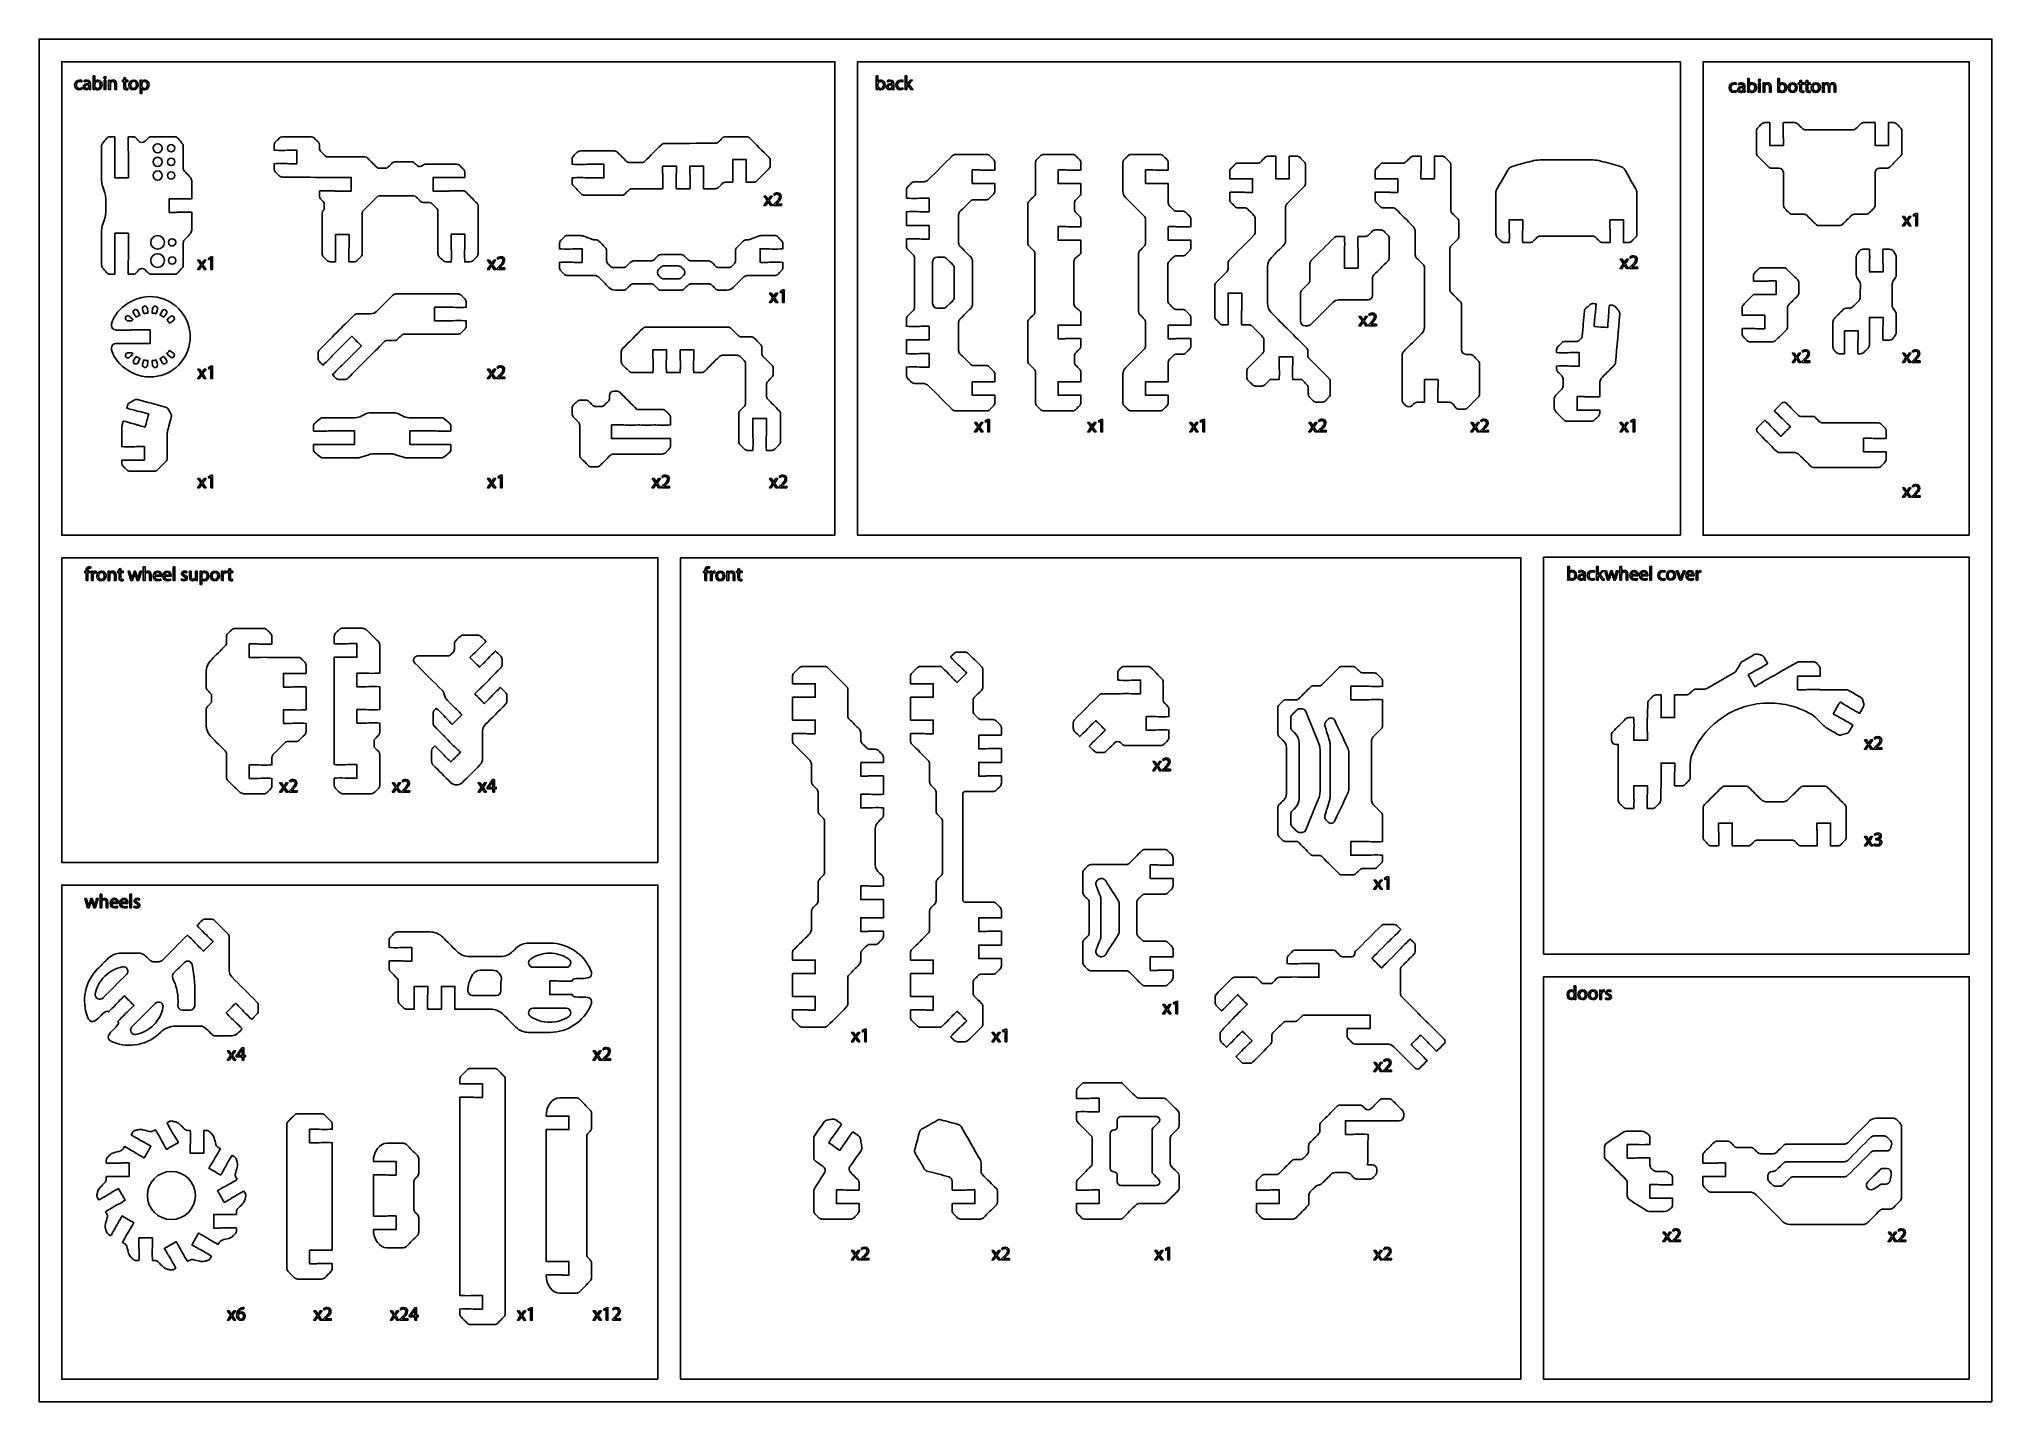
# Model space of a CAD drawing. Extents: x 0 to 430, y 150 to 450.
import ezdxf

# ---------------------------------------------------------------- set-up
doc = ezdxf.new("R2010")
doc.units = 0
doc.header["$MEASUREMENT"] = 0
doc.layers.add('DEFAULT', color=18, linetype='CONTINUOUS')

msp = doc.modelspace()

# ---------------------------------------------------------------- linework, layer by layer
at = {"layer": 'DEFAULT', "color": 116}
for points in [[(430, 150), (0, 150), (0, 450), (430, 450)], [(175.24, 340.79), (5, 340.79), (5, 445), (175.24, 445)], [(361.4, 340.79), (180.24, 340.79), (180.24, 445), (361.4, 445)], [(425, 340.79), (366.4, 340.79), (366.4, 445), (425, 445)], [(136.26, 268.77), (5, 268.77), (5, 335.79), (136.26, 335.79)], [(326.29, 155), (141.26, 155), (141.26, 335.79), (326.29, 335.79)], [(425, 248.59), (331.29, 248.59), (331.29, 335.92), (425, 335.92)], [(136.26, 155), (5, 155), (5, 263.77), (136.26, 263.77)], [(425, 155), (331.29, 155), (331.29, 243.59), (425, 243.59)]]:
    msp.add_lwpolyline(points, close=True, dxfattribs=at)
at = {"layer": 'DEFAULT', "color": 18}
for points in [[(14.33, 440.93), (14.7, 440.93), (14.7, 438.88), (14.33, 438.88)], [(378.63, 440.33), (379, 440.33), (379, 438.28), (378.63, 438.28)], [(413.23, 411.27), (413.22, 411.27), (412.74, 411.02), (412.67, 411.3), (413.27, 411.62), (413.59, 411.62), (413.59, 408.87), (413.23, 408.87)], [(37.83, 401.71), (37.83, 401.71), (37.35, 401.45), (37.28, 401.73), (37.88, 402.06), (38.19, 402.06), (38.19, 399.31), (37.83, 399.31)], [(163.73, 394.42), (163.72, 394.42), (163.24, 394.16), (163.17, 394.45), (163.77, 394.77), (164.09, 394.77), (164.09, 392.02), (163.73, 392.02)], [(37.83, 377.66), (37.83, 377.66), (37.35, 377.41), (37.28, 377.69), (37.88, 378.01), (38.19, 378.01), (38.19, 375.26), (37.83, 375.26)], [(208.9, 365.94), (208.89, 365.94), (208.41, 365.68), (208.34, 365.96), (208.94, 366.29), (209.26, 366.29), (209.26, 363.54), (208.9, 363.54)], [(233.81, 365.94), (233.8, 365.94), (233.32, 365.68), (233.25, 365.96), (233.85, 366.29), (234.17, 366.29), (234.17, 363.54), (233.81, 363.54)], [(256.25, 365.94), (256.24, 365.94), (255.76, 365.68), (255.69, 365.96), (256.29, 366.29), (256.61, 366.29), (256.61, 363.54), (256.25, 363.54)], [(350.99, 365.94), (350.98, 365.94), (350.5, 365.68), (350.43, 365.96), (351.03, 366.29), (351.35, 366.29), (351.35, 363.54), (350.99, 363.54)], [(37.83, 353.62), (37.83, 353.62), (37.35, 353.36), (37.28, 353.64), (37.88, 353.97), (38.19, 353.97), (38.19, 351.22), (37.83, 351.22)], [(101.63, 353.62), (101.62, 353.62), (101.15, 353.36), (101.07, 353.64), (101.67, 353.97), (101.99, 353.97), (101.99, 351.22), (101.63, 351.22)], [(29.55, 333.8), (29.92, 333.8), (29.92, 330.79), (29.55, 330.79)], [(354.69, 333.93), (355.07, 333.93), (355.07, 330.92), (354.69, 330.92)], [(99.92, 284.23), (99.92, 284.98), (98.64, 284.98), (98.64, 285.22), (99.87, 286.98), (100.27, 286.98), (100.27, 285.27), (100.65, 285.27), (100.65, 284.98), (100.27, 284.98), (100.27, 284.23)], [(296.81, 265.24), (296.8, 265.24), (296.32, 264.98), (296.25, 265.27), (296.85, 265.59), (297.17, 265.59), (297.17, 262.84), (296.81, 262.84)], [(20.02, 261.78), (20.39, 261.78), (20.39, 258.77), (20.02, 258.77)], [(250.32, 237.83), (250.32, 237.83), (249.84, 237.58), (249.77, 237.86), (250.37, 238.18), (250.68, 238.18), (250.68, 235.43), (250.32, 235.43)], [(44.71, 225.23), (44.71, 225.98), (43.43, 225.98), (43.43, 226.22), (44.66, 227.98), (45.06, 227.98), (45.06, 226.27), (45.44, 226.27), (45.44, 225.98), (45.06, 225.98), (45.06, 225.23)], [(181.79, 231.71), (181.78, 231.71), (181.3, 231.45), (181.23, 231.73), (181.83, 232.05), (182.15, 232.05), (182.15, 229.3), (181.79, 229.3)], [(212.73, 231.71), (212.72, 231.71), (212.24, 231.45), (212.17, 231.73), (212.77, 232.05), (213.09, 232.05), (213.09, 229.3), (212.73, 229.3)], [(248.57, 183.66), (248.57, 183.66), (248.09, 183.4), (248.02, 183.69), (248.62, 184.01), (248.93, 184.01), (248.93, 181.26), (248.57, 181.26)], [(82.77, 167.99), (82.77, 168.74), (81.5, 168.74), (81.5, 168.98), (82.72, 170.74), (83.12, 170.74), (83.12, 169.03), (83.51, 169.03), (83.51, 168.74), (83.12, 168.74), (83.12, 167.99)], [(108.22, 170.39), (108.21, 170.39), (107.74, 170.13), (107.66, 170.42), (108.26, 170.74), (108.58, 170.74), (108.58, 167.99), (108.22, 167.99)], [(124.89, 170.39), (124.88, 170.39), (124.4, 170.13), (124.33, 170.42), (124.93, 170.74), (125.25, 170.74), (125.25, 167.99), (124.89, 167.99)]]:
    msp.add_lwpolyline(points, close=True, dxfattribs=at)
at = {"layer": 'DEFAULT', "color": 1}
msp.add_lwpolyline([(25.78, 354.88), (25.78, 354.88)], dxfattribs=at)
at = {"layer": 'DEFAULT', "color": 18}
for points, knots in [([(9.45, 438.96), (9.35, 438.91), (9.13, 438.84), (8.86, 438.84), (8.24, 438.84), (7.84, 439.26), (7.84, 439.89), (7.84, 440.52), (8.27, 440.97), (8.94, 440.97), (9.16, 440.97), (9.35, 440.92), (9.45, 440.87), (9.43, 440.77), (9.4, 440.68), (9.37, 440.58), (9.28, 440.63), (9.14, 440.68), (8.94, 440.68), (8.47, 440.68), (8.22, 440.33), (8.22, 439.9), (8.22, 439.43), (8.52, 439.14), (8.93, 439.14), (9.14, 439.14), (9.28, 439.19), (9.38, 439.24), (9.4, 439.14), (9.43, 439.05), (9.45, 438.96)], [0.812419, 0.812419, 0.812419, 0.812419, 1.812419, 1.812419, 1.812419, 2.812419, 2.812419, 2.812419, 3.812419, 3.812419, 3.812419, 4.812419, 4.812419, 4.812419, 5.662022, 5.662022, 5.662022, 6.662022, 6.662022, 6.662022, 7.662022, 7.662022, 7.662022, 8.662022, 8.662022, 8.662022, 9.662022, 9.662022, 9.662022, 10.474441, 10.474441, 10.474441, 10.474441]), ([(11.02, 438.88), (11.01, 438.97), (11, 439.05), (10.99, 439.14), (10.98, 439.14), (10.98, 439.14), (10.97, 439.14), (10.86, 438.98), (10.64, 438.84), (10.35, 438.84), (9.93, 438.84), (9.72, 439.13), (9.72, 439.42), (9.72, 439.92), (10.16, 440.19), (10.95, 440.19), (10.95, 440.2), (10.95, 440.21), (10.95, 440.23), (10.95, 440.4), (10.91, 440.7), (10.49, 440.7), (10.3, 440.7), (10.1, 440.64), (9.95, 440.55), (9.93, 440.63), (9.9, 440.71), (9.87, 440.79), (10.04, 440.91), (10.28, 440.98), (10.54, 440.98), (11.17, 440.98), (11.32, 440.55), (11.32, 440.14), (11.32, 439.88), (11.32, 439.63), (11.32, 439.37), (11.32, 439.2), (11.33, 439.02), (11.36, 438.88), (11.24, 438.88), (11.13, 438.88), (11.02, 438.88)], [0, 0, 0, 0, 0.73581, 0.73581, 0.73581, 0.77181, 0.77181, 0.77181, 1.77181, 1.77181, 1.77181, 2.77181, 2.77181, 2.77181, 3.77181, 3.77181, 3.77181, 3.89081, 3.89081, 3.89081, 4.89081, 4.89081, 4.89081, 5.89081, 5.89081, 5.89081, 6.626082, 6.626082, 6.626082, 7.626082, 7.626082, 7.626082, 8.626082, 8.626082, 8.626082, 10.796082, 10.796082, 10.796082, 11.796082, 11.796082, 11.796082, 12.755082, 12.755082, 12.755082, 12.755082]), ([(10.96, 439.93), (10.56, 439.94), (10.09, 439.86), (10.09, 439.47), (10.09, 439.23), (10.26, 439.11), (10.45, 439.11), (10.71, 439.11), (10.88, 439.28), (10.94, 439.45), (10.95, 439.49), (10.96, 439.53), (10.96, 439.57), (10.96, 439.69), (10.96, 439.81), (10.96, 439.93)], [1.007, 1.007, 1.007, 1.007, 2.007, 2.007, 2.007, 3.007, 3.007, 3.007, 4.007, 4.007, 4.007, 5.007, 5.007, 5.007, 6.014, 6.014, 6.014, 6.014]), ([(11.91, 438.88), (11.92, 439.02), (11.92, 439.23), (11.92, 439.41), (11.92, 440.24), (11.92, 441.06), (11.92, 441.89), (12.05, 441.89), (12.17, 441.89), (12.29, 441.89), (12.29, 441.46), (12.29, 441.03), (12.3, 440.6), (12.43, 440.83), (12.67, 440.98), (13, 440.98), (13.51, 440.98), (13.87, 440.55), (13.86, 439.93), (13.86, 439.2), (13.4, 438.84), (12.94, 438.84), (12.65, 438.84), (12.41, 438.95), (12.26, 439.22), (12.25, 439.22), (12.25, 439.22), (12.25, 439.22), (12.24, 439.11), (12.23, 439), (12.23, 438.88), (12.12, 438.88), (12.01, 438.88), (11.91, 438.88)], [0.912, 0.912, 0.912, 0.912, 1.912, 1.912, 1.912, 8.928, 8.928, 8.928, 9.971, 9.971, 9.971, 13.641, 13.641, 13.641, 14.641, 14.641, 14.641, 15.641, 15.641, 15.641, 16.641, 16.641, 16.641, 17.641, 17.641, 17.641, 17.677, 17.677, 17.677, 18.638199, 18.638199, 18.638199, 19.550199, 19.550199, 19.550199, 19.550199]), ([(12.29, 439.7), (12.29, 439.66), (12.3, 439.61), (12.31, 439.57), (12.38, 439.31), (12.6, 439.13), (12.87, 439.13), (13.26, 439.13), (13.49, 439.45), (13.49, 439.92), (13.49, 440.33), (13.28, 440.68), (12.88, 440.68), (12.63, 440.68), (12.39, 440.51), (12.31, 440.22), (12.3, 440.18), (12.29, 440.13), (12.29, 440.07), (12.29, 439.95), (12.29, 439.83), (12.29, 439.7)], [1.043, 1.043, 1.043, 1.043, 2.043, 2.043, 2.043, 3.043, 3.043, 3.043, 4.043, 4.043, 4.043, 5.043, 5.043, 5.043, 6.043, 6.043, 6.043, 7.043, 7.043, 7.043, 8.086, 8.086, 8.086, 8.086]), ([(14.75, 441.51), (14.75, 441.38), (14.66, 441.28), (14.51, 441.28), (14.38, 441.28), (14.29, 441.38), (14.29, 441.51), (14.29, 441.64), (14.38, 441.74), (14.52, 441.74), (14.66, 441.74), (14.75, 441.64), (14.75, 441.51)], [1, 1, 1, 1, 2, 2, 2, 3, 3, 3, 4, 4, 4, 5, 5, 5, 5]), ([(15.32, 440.38), (15.32, 440.59), (15.32, 440.76), (15.31, 440.93), (15.42, 440.93), (15.53, 440.93), (15.64, 440.93), (15.64, 440.82), (15.65, 440.7), (15.67, 440.59), (15.77, 440.79), (16, 440.98), (16.34, 440.98), (16.63, 440.98), (17.07, 440.81), (17.07, 440.11), (17.07, 439.7), (17.07, 439.29), (17.07, 438.88), (16.94, 438.88), (16.82, 438.88), (16.69, 438.88), (16.69, 439.28), (16.69, 439.67), (16.69, 440.06), (16.69, 440.39), (16.57, 440.67), (16.22, 440.67), (15.97, 440.67), (15.78, 440.49), (15.72, 440.29), (15.7, 440.24), (15.7, 440.18), (15.7, 440.11), (15.7, 439.7), (15.7, 439.29), (15.7, 438.88), (15.57, 438.88), (15.45, 438.88), (15.32, 438.88), (15.32, 439.38), (15.32, 439.88), (15.32, 440.38)], [4.233, 4.233, 4.233, 4.233, 5.233, 5.233, 5.233, 6.169, 6.169, 6.169, 7.153875, 7.153875, 7.153875, 8.153875, 8.153875, 8.153875, 9.153875, 9.153875, 9.153875, 12.619875, 12.619875, 12.619875, 13.673875, 13.673875, 13.673875, 17.018875, 17.018875, 17.018875, 18.018875, 18.018875, 18.018875, 19.018875, 19.018875, 19.018875, 20.018875, 20.018875, 20.018875, 23.508875, 23.508875, 23.508875, 24.563875, 24.563875, 24.563875, 28.796875, 28.796875, 28.796875, 28.796875]), ([(19.02, 441.52), (19.02, 441.32), (19.02, 441.13), (19.02, 440.93), (19.2, 440.93), (19.37, 440.93), (19.55, 440.93), (19.55, 440.84), (19.55, 440.74), (19.55, 440.65), (19.37, 440.65), (19.2, 440.65), (19.02, 440.65), (19.02, 440.28), (19.02, 439.91), (19.02, 439.54), (19.02, 439.29), (19.09, 439.14), (19.3, 439.14), (19.39, 439.14), (19.47, 439.16), (19.51, 439.17), (19.52, 439.08), (19.52, 438.98), (19.53, 438.89), (19.46, 438.86), (19.34, 438.84), (19.2, 438.84), (19.03, 438.84), (18.89, 438.9), (18.8, 439), (18.69, 439.11), (18.65, 439.29), (18.65, 439.53), (18.65, 439.9), (18.65, 440.27), (18.65, 440.65), (18.55, 440.65), (18.44, 440.65), (18.34, 440.65), (18.34, 440.74), (18.34, 440.84), (18.34, 440.93), (18.44, 440.93), (18.55, 440.93), (18.65, 440.93), (18.65, 441.09), (18.65, 441.26), (18.65, 441.42), (18.78, 441.45), (18.9, 441.49), (19.02, 441.52)], [1.067045, 1.067045, 1.067045, 1.067045, 2.734045, 2.734045, 2.734045, 4.246045, 4.246045, 4.246045, 5.050045, 5.050045, 5.050045, 6.562045, 6.562045, 6.562045, 9.692045, 9.692045, 9.692045, 10.692045, 10.692045, 10.692045, 11.692045, 11.692045, 11.692045, 12.4845, 12.4845, 12.4845, 13.4845, 13.4845, 13.4845, 14.4845, 14.4845, 14.4845, 15.4845, 15.4845, 15.4845, 18.6505, 18.6505, 18.6505, 19.5505, 19.5505, 19.5505, 20.3545, 20.3545, 20.3545, 21.2545, 21.2545, 21.2545, 22.6465, 22.6465, 22.6465, 23.713546, 23.713546, 23.713546, 23.713546]), ([(21.8, 439.92), (21.8, 439.17), (21.27, 438.84), (20.78, 438.84), (20.22, 438.84), (19.8, 439.24), (19.8, 439.89), (19.8, 440.57), (20.25, 440.98), (20.81, 440.98), (21.4, 440.98), (21.8, 440.55), (21.8, 439.92)], [1, 1, 1, 1, 2, 2, 2, 3, 3, 3, 4, 4, 4, 5, 5, 5, 5]), ([(20.17, 439.9), (20.17, 439.45), (20.43, 439.12), (20.8, 439.12), (21.15, 439.12), (21.42, 439.45), (21.42, 439.91), (21.42, 440.26), (21.24, 440.7), (20.8, 440.7), (20.36, 440.7), (20.17, 440.29), (20.17, 439.9)], [0, 0, 0, 0, 1, 1, 1, 2, 2, 2, 3, 3, 3, 4, 4, 4, 4]), ([(22.27, 440.26), (22.27, 440.52), (22.26, 440.74), (22.25, 440.93), (22.36, 440.93), (22.48, 440.93), (22.59, 440.93), (22.59, 440.81), (22.6, 440.7), (22.61, 440.58), (22.76, 440.83), (23.01, 440.98), (23.34, 440.98), (23.84, 440.98), (24.21, 440.56), (24.21, 439.94), (24.21, 439.2), (23.76, 438.84), (23.28, 438.84), (23.01, 438.84), (22.77, 438.95), (22.64, 439.16), (22.64, 438.79), (22.64, 438.42), (22.64, 438.04), (22.51, 438.04), (22.39, 438.04), (22.27, 438.04), (22.27, 438.78), (22.27, 439.52), (22.27, 440.26)], [6.285, 6.285, 6.285, 6.285, 7.285, 7.285, 7.285, 8.234, 8.234, 8.234, 9.254109, 9.254109, 9.254109, 10.254109, 10.254109, 10.254109, 11.254109, 11.254109, 11.254109, 12.254109, 12.254109, 12.254109, 13.278109, 13.278109, 13.278109, 16.432109, 16.432109, 16.432109, 17.475109, 17.475109, 17.475109, 23.760109, 23.760109, 23.760109, 23.760109]), ([(22.64, 439.72), (22.64, 439.66), (22.65, 439.61), (22.65, 439.56), (22.72, 439.31), (22.95, 439.13), (23.21, 439.13), (23.61, 439.13), (23.84, 439.45), (23.84, 439.92), (23.84, 440.33), (23.62, 440.68), (23.23, 440.68), (22.97, 440.68), (22.73, 440.5), (22.66, 440.22), (22.65, 440.17), (22.64, 440.12), (22.64, 440.07), (22.64, 439.95), (22.64, 439.83), (22.64, 439.72)], [0.996, 0.996, 0.996, 0.996, 1.996, 1.996, 1.996, 2.996, 2.996, 2.996, 3.996, 3.996, 3.996, 4.996, 4.996, 4.996, 5.996, 5.996, 5.996, 6.996, 6.996, 6.996, 7.992, 7.992, 7.992, 7.992]), ([(184.32, 438.88), (184.33, 439.02), (184.34, 439.23), (184.34, 439.41), (184.34, 440.24), (184.34, 441.06), (184.34, 441.89), (184.46, 441.89), (184.59, 441.89), (184.71, 441.89), (184.71, 441.46), (184.71, 441.03), (184.72, 440.6), (184.85, 440.83), (185.09, 440.98), (185.42, 440.98), (185.92, 440.98), (186.28, 440.55), (186.28, 439.93), (186.28, 439.2), (185.82, 438.84), (185.36, 438.84), (185.06, 438.84), (184.83, 438.95), (184.68, 439.22), (184.67, 439.22), (184.67, 439.22), (184.66, 439.22), (184.66, 439.11), (184.65, 439), (184.65, 438.88), (184.54, 438.88), (184.43, 438.88), (184.32, 438.88)], [0.912, 0.912, 0.912, 0.912, 1.912, 1.912, 1.912, 8.928, 8.928, 8.928, 9.971, 9.971, 9.971, 13.641, 13.641, 13.641, 14.641, 14.641, 14.641, 15.641, 15.641, 15.641, 16.641, 16.641, 16.641, 17.641, 17.641, 17.641, 17.677, 17.677, 17.677, 18.638199, 18.638199, 18.638199, 19.550199, 19.550199, 19.550199, 19.550199]), ([(184.71, 439.7), (184.71, 439.66), (184.72, 439.61), (184.73, 439.57), (184.8, 439.31), (185.01, 439.13), (185.28, 439.13), (185.67, 439.13), (185.91, 439.45), (185.91, 439.92), (185.91, 440.33), (185.7, 440.68), (185.3, 440.68), (185.04, 440.68), (184.81, 440.51), (184.73, 440.22), (184.72, 440.18), (184.71, 440.13), (184.71, 440.07), (184.71, 439.95), (184.71, 439.83), (184.71, 439.7)], [1.043, 1.043, 1.043, 1.043, 2.043, 2.043, 2.043, 3.043, 3.043, 3.043, 4.043, 4.043, 4.043, 5.043, 5.043, 5.043, 6.043, 6.043, 6.043, 7.043, 7.043, 7.043, 8.086, 8.086, 8.086, 8.086]), ([(187.88, 438.88), (187.87, 438.97), (187.86, 439.05), (187.85, 439.14), (187.85, 439.14), (187.85, 439.14), (187.84, 439.14), (187.73, 438.98), (187.51, 438.84), (187.22, 438.84), (186.8, 438.84), (186.59, 439.13), (186.59, 439.42), (186.59, 439.92), (187.03, 440.19), (187.82, 440.19), (187.82, 440.2), (187.82, 440.21), (187.82, 440.23), (187.82, 440.4), (187.77, 440.7), (187.35, 440.7), (187.16, 440.7), (186.97, 440.64), (186.82, 440.55), (186.79, 440.63), (186.77, 440.71), (186.74, 440.79), (186.91, 440.91), (187.15, 440.98), (187.41, 440.98), (188.04, 440.98), (188.19, 440.55), (188.19, 440.14), (188.19, 439.88), (188.19, 439.63), (188.19, 439.37), (188.19, 439.2), (188.2, 439.02), (188.22, 438.88), (188.11, 438.88), (188, 438.88), (187.88, 438.88)], [0.959, 0.959, 0.959, 0.959, 1.69481, 1.69481, 1.69481, 1.73081, 1.73081, 1.73081, 2.73081, 2.73081, 2.73081, 3.73081, 3.73081, 3.73081, 4.73081, 4.73081, 4.73081, 4.84981, 4.84981, 4.84981, 5.84981, 5.84981, 5.84981, 6.84981, 6.84981, 6.84981, 7.585082, 7.585082, 7.585082, 8.585082, 8.585082, 8.585082, 9.585082, 9.585082, 9.585082, 11.755082, 11.755082, 11.755082, 12.755082, 12.755082, 12.755082, 13.714082, 13.714082, 13.714082, 13.714082]), ([(187.83, 439.93), (187.42, 439.94), (186.96, 439.86), (186.96, 439.47), (186.96, 439.23), (187.12, 439.11), (187.31, 439.11), (187.58, 439.11), (187.75, 439.28), (187.81, 439.45), (187.82, 439.49), (187.83, 439.53), (187.83, 439.57), (187.83, 439.69), (187.83, 439.81), (187.83, 439.93)], [1.007, 1.007, 1.007, 1.007, 2.007, 2.007, 2.007, 3.007, 3.007, 3.007, 4.007, 4.007, 4.007, 5.007, 5.007, 5.007, 6.014, 6.014, 6.014, 6.014]), ([(190.25, 438.96), (190.15, 438.91), (189.94, 438.84), (189.66, 438.84), (189.04, 438.84), (188.64, 439.26), (188.64, 439.89), (188.64, 440.52), (189.07, 440.97), (189.74, 440.97), (189.96, 440.97), (190.16, 440.92), (190.26, 440.87), (190.23, 440.77), (190.2, 440.68), (190.17, 440.58), (190.08, 440.63), (189.95, 440.68), (189.74, 440.68), (189.27, 440.68), (189.02, 440.33), (189.02, 439.9), (189.02, 439.43), (189.32, 439.14), (189.73, 439.14), (189.94, 439.14), (190.08, 439.19), (190.19, 439.24), (190.21, 439.14), (190.23, 439.05), (190.25, 438.96)], [0.812419, 0.812419, 0.812419, 0.812419, 1.812419, 1.812419, 1.812419, 2.812419, 2.812419, 2.812419, 3.812419, 3.812419, 3.812419, 4.812419, 4.812419, 4.812419, 5.662022, 5.662022, 5.662022, 6.662022, 6.662022, 6.662022, 7.662022, 7.662022, 7.662022, 8.662022, 8.662022, 8.662022, 9.662022, 9.662022, 9.662022, 10.474441, 10.474441, 10.474441, 10.474441]), ([(191.05, 439.99), (191.11, 440.06), (191.19, 440.15), (191.25, 440.22), (191.45, 440.46), (191.65, 440.69), (191.85, 440.93), (192, 440.93), (192.14, 440.93), (192.29, 440.93), (192.03, 440.65), (191.77, 440.37), (191.5, 440.09), (191.8, 439.69), (192.1, 439.28), (192.4, 438.88), (192.25, 438.88), (192.1, 438.88), (191.95, 438.88), (191.72, 439.21), (191.48, 439.54), (191.25, 439.86), (191.18, 439.79), (191.12, 439.72), (191.05, 439.65), (191.05, 439.4), (191.05, 439.14), (191.05, 438.88), (190.93, 438.88), (190.81, 438.88), (190.69, 438.88), (190.69, 439.88), (190.69, 440.89), (190.69, 441.89), (190.81, 441.89), (190.93, 441.89), (191.05, 441.89), (191.05, 441.25), (191.05, 440.62), (191.05, 439.99)], [5.373, 5.373, 5.373, 5.373, 6.373664, 6.373664, 6.373664, 9.004521, 9.004521, 9.004521, 10.276366, 10.276366, 10.276366, 13.553344, 13.553344, 13.553344, 17.822986, 17.822986, 17.822986, 19.106839, 19.106839, 19.106839, 22.53798, 22.53798, 22.53798, 23.345734, 23.345734, 23.345734, 25.530184, 25.530184, 25.530184, 26.573877, 26.573877, 26.573877, 35.095536, 35.095536, 35.095536, 36.139229, 36.139229, 36.139229, 41.515799, 41.515799, 41.515799, 41.515799]), ([(373.74, 438.36), (373.64, 438.31), (373.43, 438.24), (373.15, 438.24), (372.53, 438.24), (372.13, 438.66), (372.13, 439.29), (372.13, 439.92), (372.56, 440.37), (373.23, 440.37), (373.45, 440.37), (373.65, 440.32), (373.75, 440.27), (373.72, 440.17), (373.69, 440.08), (373.66, 439.98), (373.57, 440.03), (373.43, 440.08), (373.23, 440.08), (372.76, 440.08), (372.51, 439.73), (372.51, 439.3), (372.51, 438.83), (372.81, 438.54), (373.22, 438.54), (373.43, 438.54), (373.57, 438.59), (373.68, 438.64), (373.7, 438.55), (373.72, 438.45), (373.74, 438.36)], [0.812419, 0.812419, 0.812419, 0.812419, 1.812419, 1.812419, 1.812419, 2.812419, 2.812419, 2.812419, 3.812419, 3.812419, 3.812419, 4.812419, 4.812419, 4.812419, 5.662022, 5.662022, 5.662022, 6.662022, 6.662022, 6.662022, 7.662022, 7.662022, 7.662022, 8.662022, 8.662022, 8.662022, 9.662022, 9.662022, 9.662022, 10.474441, 10.474441, 10.474441, 10.474441]), ([(375.31, 438.28), (375.3, 438.37), (375.29, 438.45), (375.28, 438.54), (375.28, 438.54), (375.27, 438.54), (375.27, 438.54), (375.15, 438.38), (374.93, 438.24), (374.64, 438.24), (374.23, 438.24), (374.01, 438.53), (374.01, 438.82), (374.01, 439.32), (374.45, 439.59), (375.25, 439.59), (375.25, 439.6), (375.25, 439.61), (375.25, 439.63), (375.25, 439.8), (375.2, 440.1), (374.78, 440.1), (374.59, 440.1), (374.39, 440.04), (374.25, 439.95), (374.22, 440.03), (374.19, 440.11), (374.16, 440.2), (374.33, 440.3), (374.58, 440.38), (374.84, 440.38), (375.46, 440.38), (375.61, 439.95), (375.61, 439.54), (375.61, 439.28), (375.61, 439.03), (375.61, 438.77), (375.61, 438.6), (375.62, 438.42), (375.65, 438.28), (375.54, 438.28), (375.42, 438.28), (375.31, 438.28)], [0.959, 0.959, 0.959, 0.959, 1.69481, 1.69481, 1.69481, 1.73081, 1.73081, 1.73081, 2.73081, 2.73081, 2.73081, 3.73081, 3.73081, 3.73081, 4.73081, 4.73081, 4.73081, 4.84981, 4.84981, 4.84981, 5.84981, 5.84981, 5.84981, 6.84981, 6.84981, 6.84981, 7.585082, 7.585082, 7.585082, 8.585082, 8.585082, 8.585082, 9.585082, 9.585082, 9.585082, 11.755082, 11.755082, 11.755082, 12.755082, 12.755082, 12.755082, 13.714082, 13.714082, 13.714082, 13.714082]), ([(375.25, 439.33), (374.85, 439.34), (374.39, 439.26), (374.39, 438.87), (374.39, 438.63), (374.55, 438.51), (374.74, 438.51), (375.01, 438.51), (375.17, 438.68), (375.23, 438.85), (375.25, 438.89), (375.25, 438.93), (375.25, 438.97), (375.25, 439.09), (375.25, 439.21), (375.25, 439.33)], [1.007, 1.007, 1.007, 1.007, 2.007, 2.007, 2.007, 3.007, 3.007, 3.007, 4.007, 4.007, 4.007, 5.007, 5.007, 5.007, 6.014, 6.014, 6.014, 6.014]), ([(376.2, 438.28), (376.21, 438.42), (376.22, 438.63), (376.22, 438.81), (376.22, 439.64), (376.22, 440.46), (376.22, 441.29), (376.34, 441.29), (376.46, 441.29), (376.58, 441.29), (376.58, 440.86), (376.58, 440.43), (376.59, 440), (376.72, 440.23), (376.96, 440.38), (377.29, 440.38), (377.8, 440.38), (378.16, 439.95), (378.15, 439.33), (378.15, 438.6), (377.69, 438.24), (377.24, 438.24), (376.94, 438.24), (376.7, 438.35), (376.55, 438.62), (376.55, 438.62), (376.54, 438.62), (376.54, 438.62), (376.53, 438.51), (376.53, 438.4), (376.52, 438.28), (376.41, 438.28), (376.31, 438.28), (376.2, 438.28)], [0.912, 0.912, 0.912, 0.912, 1.912, 1.912, 1.912, 8.928, 8.928, 8.928, 9.971, 9.971, 9.971, 13.641, 13.641, 13.641, 14.641, 14.641, 14.641, 15.641, 15.641, 15.641, 16.641, 16.641, 16.641, 17.641, 17.641, 17.641, 17.677, 17.677, 17.677, 18.638199, 18.638199, 18.638199, 19.550199, 19.550199, 19.550199, 19.550199]), ([(376.58, 439.1), (376.58, 439.06), (376.59, 439.01), (376.6, 438.97), (376.67, 438.71), (376.89, 438.53), (377.16, 438.53), (377.55, 438.53), (377.78, 438.85), (377.78, 439.32), (377.78, 439.73), (377.57, 440.08), (377.17, 440.08), (376.92, 440.08), (376.68, 439.91), (376.61, 439.62), (376.6, 439.58), (376.58, 439.53), (376.58, 439.47), (376.58, 439.35), (376.58, 439.23), (376.58, 439.1)], [1.043, 1.043, 1.043, 1.043, 2.043, 2.043, 2.043, 3.043, 3.043, 3.043, 4.043, 4.043, 4.043, 5.043, 5.043, 5.043, 6.043, 6.043, 6.043, 7.043, 7.043, 7.043, 8.086, 8.086, 8.086, 8.086]), ([(379.04, 440.91), (379.04, 440.78), (378.95, 440.68), (378.8, 440.68), (378.67, 440.68), (378.58, 440.78), (378.58, 440.91), (378.58, 441.04), (378.68, 441.14), (378.81, 441.14), (378.95, 441.14), (379.04, 441.04), (379.04, 440.91)], [1, 1, 1, 1, 2, 2, 2, 3, 3, 3, 4, 4, 4, 5, 5, 5, 5]), ([(379.62, 439.78), (379.62, 439.99), (379.61, 440.16), (379.6, 440.33), (379.71, 440.33), (379.82, 440.33), (379.93, 440.33), (379.94, 440.22), (379.94, 440.1), (379.96, 439.99), (380.06, 440.19), (380.3, 440.38), (380.64, 440.38), (380.92, 440.38), (381.36, 440.21), (381.36, 439.51), (381.36, 439.1), (381.36, 438.69), (381.36, 438.28), (381.23, 438.28), (381.11, 438.28), (380.99, 438.28), (380.99, 438.68), (380.99, 439.07), (380.99, 439.46), (380.99, 439.79), (380.86, 440.07), (380.51, 440.07), (380.27, 440.07), (380.08, 439.89), (380.01, 439.69), (380, 439.64), (379.99, 439.58), (379.99, 439.51), (379.99, 439.1), (379.99, 438.69), (379.99, 438.28), (379.86, 438.28), (379.74, 438.28), (379.62, 438.28), (379.62, 438.78), (379.62, 439.28), (379.62, 439.78)], [4.233, 4.233, 4.233, 4.233, 5.233, 5.233, 5.233, 6.169, 6.169, 6.169, 7.153875, 7.153875, 7.153875, 8.153875, 8.153875, 8.153875, 9.153875, 9.153875, 9.153875, 12.618875, 12.618875, 12.618875, 13.672875, 13.672875, 13.672875, 17.017875, 17.017875, 17.017875, 18.017875, 18.017875, 18.017875, 19.017875, 19.017875, 19.017875, 20.017875, 20.017875, 20.017875, 23.507875, 23.507875, 23.507875, 24.562875, 24.562875, 24.562875, 28.795875, 28.795875, 28.795875, 28.795875]), ([(382.85, 438.28), (382.85, 438.42), (382.86, 438.63), (382.86, 438.81), (382.86, 439.64), (382.86, 440.46), (382.86, 441.29), (382.99, 441.29), (383.11, 441.29), (383.23, 441.29), (383.23, 440.86), (383.23, 440.43), (383.24, 440), (383.37, 440.23), (383.61, 440.38), (383.94, 440.38), (384.44, 440.38), (384.8, 439.95), (384.8, 439.33), (384.8, 438.6), (384.34, 438.24), (383.88, 438.24), (383.59, 438.24), (383.35, 438.35), (383.2, 438.62), (383.19, 438.62), (383.19, 438.62), (383.18, 438.62), (383.18, 438.51), (383.17, 438.4), (383.17, 438.28), (383.06, 438.28), (382.95, 438.28), (382.85, 438.28)], [0.912, 0.912, 0.912, 0.912, 1.912, 1.912, 1.912, 8.928, 8.928, 8.928, 9.971, 9.971, 9.971, 13.641, 13.641, 13.641, 14.641, 14.641, 14.641, 15.641, 15.641, 15.641, 16.641, 16.641, 16.641, 17.641, 17.641, 17.641, 17.677, 17.677, 17.677, 18.638199, 18.638199, 18.638199, 19.550199, 19.550199, 19.550199, 19.550199]), ([(383.23, 439.1), (383.23, 439.06), (383.24, 439.01), (383.25, 438.97), (383.32, 438.71), (383.53, 438.53), (383.81, 438.53), (384.19, 438.53), (384.43, 438.85), (384.43, 439.32), (384.43, 439.73), (384.22, 440.08), (383.82, 440.08), (383.56, 440.08), (383.33, 439.91), (383.25, 439.62), (383.24, 439.58), (383.23, 439.53), (383.23, 439.47), (383.23, 439.35), (383.23, 439.23), (383.23, 439.1)], [1.043, 1.043, 1.043, 1.043, 2.043, 2.043, 2.043, 3.043, 3.043, 3.043, 4.043, 4.043, 4.043, 5.043, 5.043, 5.043, 6.043, 6.043, 6.043, 7.043, 7.043, 7.043, 8.086, 8.086, 8.086, 8.086]), ([(387.12, 439.32), (387.12, 438.57), (386.6, 438.24), (386.1, 438.24), (385.55, 438.24), (385.12, 438.64), (385.12, 439.29), (385.12, 439.98), (385.57, 440.38), (386.14, 440.38), (386.73, 440.38), (387.12, 439.95), (387.12, 439.32)], [1, 1, 1, 1, 2, 2, 2, 3, 3, 3, 4, 4, 4, 5, 5, 5, 5]), ([(385.5, 439.3), (385.5, 438.85), (385.76, 438.52), (386.12, 438.52), (386.48, 438.52), (386.74, 438.85), (386.74, 439.31), (386.74, 439.66), (386.57, 440.1), (386.13, 440.1), (385.69, 440.1), (385.5, 439.69), (385.5, 439.3)], [0, 0, 0, 0, 1, 1, 1, 2, 2, 2, 3, 3, 3, 4, 4, 4, 4]), ([(388.04, 440.92), (388.04, 440.72), (388.04, 440.53), (388.04, 440.33), (388.22, 440.33), (388.4, 440.33), (388.58, 440.33), (388.58, 440.24), (388.58, 440.14), (388.58, 440.05), (388.4, 440.05), (388.22, 440.05), (388.04, 440.05), (388.04, 439.68), (388.04, 439.31), (388.04, 438.94), (388.04, 438.69), (388.12, 438.54), (388.32, 438.54), (388.42, 438.54), (388.49, 438.56), (388.54, 438.57), (388.54, 438.48), (388.55, 438.38), (388.56, 438.29), (388.48, 438.26), (388.37, 438.24), (388.23, 438.24), (388.05, 438.24), (387.91, 438.3), (387.82, 438.4), (387.72, 438.51), (387.68, 438.69), (387.68, 438.93), (387.68, 439.3), (387.68, 439.67), (387.68, 440.05), (387.57, 440.05), (387.47, 440.05), (387.36, 440.05), (387.36, 440.14), (387.36, 440.24), (387.36, 440.33), (387.47, 440.33), (387.57, 440.33), (387.68, 440.33), (387.68, 440.49), (387.68, 440.66), (387.68, 440.82), (387.8, 440.85), (387.92, 440.89), (388.04, 440.92)], [1.067045, 1.067045, 1.067045, 1.067045, 2.734045, 2.734045, 2.734045, 4.246045, 4.246045, 4.246045, 5.050045, 5.050045, 5.050045, 6.562045, 6.562045, 6.562045, 9.692045, 9.692045, 9.692045, 10.692045, 10.692045, 10.692045, 11.692045, 11.692045, 11.692045, 12.4845, 12.4845, 12.4845, 13.4845, 13.4845, 13.4845, 14.4845, 14.4845, 14.4845, 15.4845, 15.4845, 15.4845, 18.6505, 18.6505, 18.6505, 19.5505, 19.5505, 19.5505, 20.3545, 20.3545, 20.3545, 21.2545, 21.2545, 21.2545, 22.6465, 22.6465, 22.6465, 23.713546, 23.713546, 23.713546, 23.713546]), ([(389.44, 440.92), (389.44, 440.72), (389.44, 440.53), (389.44, 440.33), (389.62, 440.33), (389.8, 440.33), (389.98, 440.33), (389.98, 440.24), (389.98, 440.14), (389.98, 440.05), (389.8, 440.05), (389.62, 440.05), (389.44, 440.05), (389.44, 439.68), (389.44, 439.31), (389.44, 438.94), (389.44, 438.69), (389.52, 438.54), (389.72, 438.54), (389.82, 438.54), (389.89, 438.56), (389.94, 438.57), (389.95, 438.48), (389.95, 438.38), (389.96, 438.29), (389.88, 438.26), (389.77, 438.24), (389.63, 438.24), (389.45, 438.24), (389.31, 438.3), (389.22, 438.4), (389.12, 438.51), (389.08, 438.69), (389.08, 438.93), (389.08, 439.3), (389.08, 439.67), (389.08, 440.05), (388.98, 440.05), (388.87, 440.05), (388.76, 440.05), (388.76, 440.14), (388.76, 440.24), (388.76, 440.33), (388.87, 440.33), (388.98, 440.33), (389.08, 440.33), (389.08, 440.49), (389.08, 440.66), (389.08, 440.82), (389.2, 440.85), (389.32, 440.89), (389.44, 440.92)], [1.067045, 1.067045, 1.067045, 1.067045, 2.734045, 2.734045, 2.734045, 4.246045, 4.246045, 4.246045, 5.050045, 5.050045, 5.050045, 6.562045, 6.562045, 6.562045, 9.692045, 9.692045, 9.692045, 10.692045, 10.692045, 10.692045, 11.692045, 11.692045, 11.692045, 12.4845, 12.4845, 12.4845, 13.4845, 13.4845, 13.4845, 14.4845, 14.4845, 14.4845, 15.4845, 15.4845, 15.4845, 18.6505, 18.6505, 18.6505, 19.5505, 19.5505, 19.5505, 20.3545, 20.3545, 20.3545, 21.2545, 21.2545, 21.2545, 22.6465, 22.6465, 22.6465, 23.713546, 23.713546, 23.713546, 23.713546]), ([(392.23, 439.32), (392.23, 438.57), (391.7, 438.24), (391.21, 438.24), (390.65, 438.24), (390.22, 438.64), (390.22, 439.29), (390.22, 439.98), (390.67, 440.38), (391.24, 440.38), (391.83, 440.38), (392.23, 439.95), (392.23, 439.32)], [1, 1, 1, 1, 2, 2, 2, 3, 3, 3, 4, 4, 4, 5, 5, 5, 5]), ([(390.6, 439.3), (390.6, 438.85), (390.86, 438.52), (391.22, 438.52), (391.58, 438.52), (391.84, 438.85), (391.84, 439.31), (391.84, 439.66), (391.67, 440.1), (391.23, 440.1), (390.79, 440.1), (390.6, 439.69), (390.6, 439.3)], [0, 0, 0, 0, 1, 1, 1, 2, 2, 2, 3, 3, 3, 4, 4, 4, 4]), ([(392.7, 439.78), (392.7, 439.99), (392.69, 440.16), (392.68, 440.33), (392.79, 440.33), (392.9, 440.33), (393.01, 440.33), (393.01, 440.22), (393.02, 440.11), (393.02, 440), (393.03, 440), (393.03, 440), (393.03, 440), (393.15, 440.19), (393.34, 440.38), (393.68, 440.38), (393.96, 440.38), (394.17, 440.21), (394.27, 439.97), (394.33, 440.08), (394.41, 440.17), (394.49, 440.23), (394.62, 440.33), (394.75, 440.38), (394.95, 440.38), (395.22, 440.38), (395.62, 440.2), (395.62, 439.49), (395.62, 439.09), (395.62, 438.68), (395.62, 438.28), (395.5, 438.28), (395.38, 438.28), (395.26, 438.28), (395.26, 438.67), (395.26, 439.06), (395.26, 439.44), (395.26, 439.84), (395.11, 440.07), (394.81, 440.07), (394.6, 440.07), (394.44, 439.92), (394.37, 439.73), (394.35, 439.68), (394.34, 439.62), (394.34, 439.55), (394.34, 439.13), (394.34, 438.7), (394.34, 438.28), (394.22, 438.28), (394.1, 438.28), (393.98, 438.28), (393.98, 438.69), (393.98, 439.1), (393.98, 439.51), (393.98, 439.84), (393.83, 440.07), (393.55, 440.07), (393.32, 440.07), (393.15, 439.89), (393.09, 439.7), (393.07, 439.65), (393.06, 439.58), (393.06, 439.52), (393.06, 439.11), (393.06, 438.69), (393.06, 438.28), (392.94, 438.28), (392.82, 438.28), (392.7, 438.28), (392.7, 438.78), (392.7, 439.28), (392.7, 439.78)], [4.233, 4.233, 4.233, 4.233, 5.233, 5.233, 5.233, 6.157, 6.157, 6.157, 7.093231, 7.093231, 7.093231, 7.129231, 7.129231, 7.129231, 8.129231, 8.129231, 8.129231, 9.153231, 9.153231, 9.153231, 10.153231, 10.153231, 10.153231, 11.153231, 11.153231, 11.153231, 12.153231, 12.153231, 12.153231, 15.571231, 15.571231, 15.571231, 16.602231, 16.602231, 16.602231, 19.888231, 19.888231, 19.888231, 20.888231, 20.888231, 20.888231, 21.888231, 21.888231, 21.888231, 22.888231, 22.888231, 22.888231, 26.474231, 26.474231, 26.474231, 27.505231, 27.505231, 27.505231, 30.983231, 30.983231, 30.983231, 31.983231, 31.983231, 31.983231, 32.983231, 32.983231, 32.983231, 33.983231, 33.983231, 33.983231, 37.485231, 37.485231, 37.485231, 38.516231, 38.516231, 38.516231, 42.749231, 42.749231, 42.749231, 42.749231]), ([(160.06, 415.41), (160.15, 415.26), (160.25, 415.11), (160.35, 414.97), (160.43, 414.85), (160.49, 414.75), (160.56, 414.63), (160.56, 414.63), (160.56, 414.63), (160.57, 414.63), (160.64, 414.76), (160.7, 414.86), (160.77, 414.97), (160.87, 415.12), (160.96, 415.26), (161.06, 415.41), (161.19, 415.41), (161.33, 415.41), (161.46, 415.41), (161.23, 415.08), (161, 414.75), (160.76, 414.42), (161, 414.06), (161.24, 413.71), (161.48, 413.36), (161.34, 413.36), (161.2, 413.36), (161.06, 413.36), (160.96, 413.51), (160.86, 413.67), (160.76, 413.82), (160.68, 413.94), (160.61, 414.05), (160.53, 414.18), (160.46, 414.05), (160.39, 413.94), (160.31, 413.82), (160.22, 413.67), (160.12, 413.51), (160.02, 413.36), (159.88, 413.36), (159.75, 413.36), (159.61, 413.36), (159.85, 413.71), (160.09, 414.06), (160.34, 414.4), (160.11, 414.74), (159.87, 415.07), (159.64, 415.41), (159.78, 415.41), (159.92, 415.41), (160.06, 415.41)], [0, 0, 0, 0, 1.496308, 1.496308, 1.496308, 2.496308, 2.496308, 2.496308, 2.532308, 2.532308, 2.532308, 3.532308, 3.532308, 3.532308, 5.012538, 5.012538, 5.012538, 6.150538, 6.150538, 6.150538, 9.58363, 9.58363, 9.58363, 13.210133, 13.210133, 13.210133, 14.409133, 14.409133, 14.409133, 15.96931, 15.96931, 15.96931, 16.99231, 16.99231, 16.99231, 17.99231, 17.99231, 17.99231, 19.544886, 19.544886, 19.544886, 20.708886, 20.708886, 20.708886, 24.319335, 24.319335, 24.319335, 27.775641, 27.775641, 27.775641, 28.950641, 28.950641, 28.950641, 28.950641]), ([(161.73, 413.36), (161.73, 413.43), (161.73, 413.51), (161.73, 413.59), (161.82, 413.68), (161.92, 413.78), (162.02, 413.87), (162.72, 414.54), (163.04, 414.89), (163.04, 415.31), (163.04, 415.59), (162.91, 415.85), (162.5, 415.85), (162.25, 415.85), (162.04, 415.72), (161.91, 415.61), (161.87, 415.7), (161.83, 415.79), (161.79, 415.88), (161.98, 416.04), (162.25, 416.16), (162.57, 416.16), (163.16, 416.16), (163.41, 415.75), (163.41, 415.36), (163.41, 414.85), (163.04, 414.44), (162.47, 413.88), (162.39, 413.81), (162.32, 413.74), (162.25, 413.67), (162.66, 413.67), (163.07, 413.67), (163.48, 413.67), (163.48, 413.56), (163.48, 413.46), (163.48, 413.36), (162.9, 413.36), (162.31, 413.36), (161.73, 413.36)], [4.977, 4.977, 4.977, 4.977, 5.624, 5.624, 5.624, 6.777406, 6.777406, 6.777406, 7.777406, 7.777406, 7.777406, 8.777406, 8.777406, 8.777406, 9.777406, 9.777406, 9.777406, 10.593759, 10.593759, 10.593759, 11.593759, 11.593759, 11.593759, 12.593759, 12.593759, 12.593759, 13.593759, 13.593759, 13.593759, 14.466965, 14.466965, 14.466965, 17.968965, 17.968965, 17.968965, 18.843965, 18.843965, 18.843965, 23.820965, 23.820965, 23.820965, 23.820965]), ([(410.75, 410.92), (410.85, 410.77), (410.94, 410.63), (411.04, 410.48), (411.12, 410.37), (411.18, 410.26), (411.25, 410.15), (411.25, 410.15), (411.26, 410.15), (411.26, 410.15), (411.33, 410.27), (411.4, 410.37), (411.46, 410.48), (411.56, 410.63), (411.66, 410.77), (411.75, 410.92), (411.89, 410.92), (412.02, 410.92), (412.15, 410.92), (411.92, 410.59), (411.69, 410.26), (411.46, 409.93), (411.7, 409.58), (411.94, 409.22), (412.18, 408.87), (412.03, 408.87), (411.89, 408.87), (411.75, 408.87), (411.65, 409.03), (411.55, 409.18), (411.45, 409.33), (411.37, 409.45), (411.3, 409.57), (411.22, 409.69), (411.16, 409.57), (411.08, 409.46), (411.01, 409.33), (410.91, 409.18), (410.81, 409.03), (410.71, 408.87), (410.58, 408.87), (410.44, 408.87), (410.3, 408.87), (410.54, 409.22), (410.79, 409.57), (411.03, 409.92), (410.8, 410.25), (410.57, 410.59), (410.34, 410.92), (410.47, 410.92), (410.61, 410.92), (410.75, 410.92)], [1.175, 1.175, 1.175, 1.175, 2.671308, 2.671308, 2.671308, 3.671308, 3.671308, 3.671308, 3.707308, 3.707308, 3.707308, 4.707308, 4.707308, 4.707308, 6.187538, 6.187538, 6.187538, 7.325538, 7.325538, 7.325538, 10.75863, 10.75863, 10.75863, 14.385133, 14.385133, 14.385133, 15.584133, 15.584133, 15.584133, 17.14431, 17.14431, 17.14431, 18.16731, 18.16731, 18.16731, 19.16731, 19.16731, 19.16731, 20.719886, 20.719886, 20.719886, 21.883886, 21.883886, 21.883886, 25.494335, 25.494335, 25.494335, 28.950641, 28.950641, 28.950641, 30.125641, 30.125641, 30.125641, 30.125641]), ([(35.36, 401.35), (35.46, 401.21), (35.55, 401.06), (35.65, 400.91), (35.73, 400.8), (35.79, 400.69), (35.86, 400.58), (35.86, 400.58), (35.87, 400.58), (35.87, 400.58), (35.94, 400.7), (36.01, 400.81), (36.07, 400.92), (36.17, 401.06), (36.27, 401.21), (36.36, 401.35), (36.5, 401.35), (36.63, 401.35), (36.76, 401.35), (36.53, 401.02), (36.3, 400.69), (36.07, 400.36), (36.3, 400.01), (36.54, 399.66), (36.78, 399.31), (36.64, 399.31), (36.5, 399.31), (36.36, 399.31), (36.26, 399.46), (36.16, 399.61), (36.06, 399.77), (35.98, 399.89), (35.91, 400), (35.83, 400.12), (35.76, 400), (35.69, 399.89), (35.62, 399.77), (35.52, 399.61), (35.42, 399.46), (35.32, 399.31), (35.18, 399.31), (35.05, 399.31), (34.91, 399.31), (35.15, 399.65), (35.4, 400), (35.64, 400.35), (35.41, 400.69), (35.18, 401.02), (34.94, 401.35), (35.08, 401.35), (35.22, 401.35), (35.36, 401.35)], [0, 0, 0, 0, 1.496308, 1.496308, 1.496308, 2.496308, 2.496308, 2.496308, 2.532308, 2.532308, 2.532308, 3.532308, 3.532308, 3.532308, 5.012538, 5.012538, 5.012538, 6.150538, 6.150538, 6.150538, 9.58363, 9.58363, 9.58363, 13.210133, 13.210133, 13.210133, 14.409133, 14.409133, 14.409133, 15.96931, 15.96931, 15.96931, 16.99231, 16.99231, 16.99231, 17.99231, 17.99231, 17.99231, 19.544886, 19.544886, 19.544886, 20.708886, 20.708886, 20.708886, 24.319335, 24.319335, 24.319335, 27.775641, 27.775641, 27.775641, 28.950641, 28.950641, 28.950641, 28.950641]), ([(99.16, 401.35), (99.25, 401.21), (99.35, 401.06), (99.45, 400.91), (99.52, 400.8), (99.59, 400.69), (99.66, 400.58), (99.66, 400.58), (99.66, 400.58), (99.67, 400.58), (99.74, 400.7), (99.8, 400.81), (99.87, 400.92), (99.97, 401.06), (100.06, 401.21), (100.16, 401.35), (100.29, 401.35), (100.43, 401.35), (100.56, 401.35), (100.33, 401.02), (100.1, 400.69), (99.86, 400.36), (100.1, 400.01), (100.34, 399.66), (100.58, 399.31), (100.44, 399.31), (100.3, 399.31), (100.16, 399.31), (100.06, 399.46), (99.96, 399.61), (99.86, 399.77), (99.78, 399.89), (99.71, 400), (99.63, 400.12), (99.56, 400), (99.49, 399.89), (99.41, 399.77), (99.32, 399.61), (99.22, 399.46), (99.12, 399.31), (98.98, 399.31), (98.84, 399.31), (98.71, 399.31), (98.95, 399.65), (99.19, 400), (99.44, 400.35), (99.2, 400.69), (98.97, 401.02), (98.74, 401.35), (98.88, 401.35), (99.02, 401.35), (99.16, 401.35)], [0, 0, 0, 0, 1.496308, 1.496308, 1.496308, 2.496308, 2.496308, 2.496308, 2.532308, 2.532308, 2.532308, 3.532308, 3.532308, 3.532308, 5.012538, 5.012538, 5.012538, 6.150538, 6.150538, 6.150538, 9.58363, 9.58363, 9.58363, 13.210133, 13.210133, 13.210133, 14.409133, 14.409133, 14.409133, 15.96931, 15.96931, 15.96931, 16.99231, 16.99231, 16.99231, 17.99231, 17.99231, 17.99231, 19.544886, 19.544886, 19.544886, 20.709886, 20.709886, 20.709886, 24.320906, 24.320906, 24.320906, 27.777212, 27.777212, 27.777212, 28.952212, 28.952212, 28.952212, 28.952212]), ([(100.82, 399.31), (100.82, 399.38), (100.82, 399.46), (100.82, 399.53), (100.92, 399.63), (101.02, 399.72), (101.12, 399.82), (101.82, 400.49), (102.14, 400.84), (102.14, 401.26), (102.14, 401.54), (102, 401.79), (101.59, 401.79), (101.34, 401.79), (101.14, 401.67), (101.01, 401.56), (100.97, 401.65), (100.93, 401.74), (100.89, 401.82), (101.08, 401.98), (101.35, 402.1), (101.67, 402.1), (102.26, 402.1), (102.51, 401.7), (102.51, 401.3), (102.51, 400.8), (102.14, 400.39), (101.56, 399.83), (101.49, 399.76), (101.42, 399.69), (101.34, 399.62), (101.76, 399.62), (102.17, 399.62), (102.58, 399.62), (102.58, 399.51), (102.58, 399.41), (102.58, 399.31), (101.99, 399.31), (101.41, 399.31), (100.82, 399.31)], [4.977, 4.977, 4.977, 4.977, 5.624, 5.624, 5.624, 6.777406, 6.777406, 6.777406, 7.777406, 7.777406, 7.777406, 8.777406, 8.777406, 8.777406, 9.777406, 9.777406, 9.777406, 10.593759, 10.593759, 10.593759, 11.593759, 11.593759, 11.593759, 12.593759, 12.593759, 12.593759, 13.593759, 13.593759, 13.593759, 14.466965, 14.466965, 14.466965, 17.968965, 17.968965, 17.968965, 18.843965, 18.843965, 18.843965, 23.820965, 23.820965, 23.820965, 23.820965]), ([(348.55, 401.54), (348.64, 401.39), (348.74, 401.25), (348.84, 401.1), (348.92, 400.99), (348.98, 400.88), (349.05, 400.77), (349.05, 400.77), (349.05, 400.77), (349.06, 400.77), (349.13, 400.89), (349.19, 401), (349.26, 401.11), (349.36, 401.25), (349.45, 401.4), (349.55, 401.54), (349.68, 401.54), (349.82, 401.54), (349.95, 401.54), (349.72, 401.21), (349.49, 400.88), (349.25, 400.55), (349.49, 400.2), (349.73, 399.85), (349.97, 399.49), (349.83, 399.49), (349.69, 399.49), (349.55, 399.49), (349.45, 399.65), (349.35, 399.8), (349.25, 399.95), (349.17, 400.07), (349.1, 400.19), (349.02, 400.31), (348.95, 400.19), (348.88, 400.08), (348.81, 399.95), (348.71, 399.8), (348.61, 399.65), (348.51, 399.49), (348.37, 399.49), (348.24, 399.49), (348.1, 399.49), (348.34, 399.84), (348.58, 400.19), (348.83, 400.54), (348.6, 400.87), (348.36, 401.21), (348.13, 401.54), (348.27, 401.54), (348.41, 401.54), (348.55, 401.54)], [0, 0, 0, 0, 1.496308, 1.496308, 1.496308, 2.496308, 2.496308, 2.496308, 2.532308, 2.532308, 2.532308, 3.532308, 3.532308, 3.532308, 5.012538, 5.012538, 5.012538, 6.151538, 6.151538, 6.151538, 9.585206, 9.585206, 9.585206, 13.211709, 13.211709, 13.211709, 14.410709, 14.410709, 14.410709, 15.970886, 15.970886, 15.970886, 16.993886, 16.993886, 16.993886, 17.993886, 17.993886, 17.993886, 19.547003, 19.547003, 19.547003, 20.711003, 20.711003, 20.711003, 24.321451, 24.321451, 24.321451, 27.777757, 27.777757, 27.777757, 28.952757, 28.952757, 28.952757, 28.952757]), ([(350.22, 399.49), (350.22, 399.57), (350.22, 399.65), (350.22, 399.72), (350.31, 399.82), (350.41, 399.91), (350.51, 400.01), (351.21, 400.67), (351.53, 401.03), (351.53, 401.44), (351.53, 401.72), (351.4, 401.98), (350.99, 401.98), (350.74, 401.98), (350.53, 401.85), (350.4, 401.75), (350.36, 401.84), (350.32, 401.92), (350.28, 402.01), (350.47, 402.17), (350.74, 402.29), (351.06, 402.29), (351.65, 402.29), (351.9, 401.88), (351.9, 401.49), (351.9, 400.98), (351.54, 400.57), (350.96, 400.01), (350.88, 399.95), (350.81, 399.88), (350.74, 399.8), (351.15, 399.8), (351.56, 399.8), (351.97, 399.8), (351.97, 399.7), (351.97, 399.6), (351.97, 399.49), (351.39, 399.49), (350.8, 399.49), (350.22, 399.49)], [4.977, 4.977, 4.977, 4.977, 5.624, 5.624, 5.624, 6.777406, 6.777406, 6.777406, 7.777406, 7.777406, 7.777406, 8.777406, 8.777406, 8.777406, 9.777406, 9.777406, 9.777406, 10.593759, 10.593759, 10.593759, 11.593759, 11.593759, 11.593759, 12.593759, 12.593759, 12.593759, 13.593759, 13.593759, 13.593759, 14.466965, 14.466965, 14.466965, 17.968965, 17.968965, 17.968965, 18.843965, 18.843965, 18.843965, 23.820965, 23.820965, 23.820965, 23.820965]), ([(161.26, 394.07), (161.35, 393.92), (161.45, 393.77), (161.55, 393.63), (161.62, 393.51), (161.69, 393.41), (161.75, 393.29), (161.76, 393.29), (161.76, 393.29), (161.77, 393.29), (161.84, 393.42), (161.9, 393.52), (161.97, 393.63), (162.07, 393.78), (162.16, 393.92), (162.26, 394.07), (162.39, 394.07), (162.53, 394.07), (162.66, 394.07), (162.43, 393.74), (162.19, 393.41), (161.96, 393.08), (162.2, 392.72), (162.44, 392.37), (162.68, 392.02), (162.54, 392.02), (162.4, 392.02), (162.26, 392.02), (162.16, 392.17), (162.06, 392.33), (161.96, 392.48), (161.88, 392.6), (161.81, 392.71), (161.73, 392.84), (161.66, 392.71), (161.59, 392.6), (161.51, 392.48), (161.41, 392.33), (161.32, 392.17), (161.22, 392.02), (161.08, 392.02), (160.94, 392.02), (160.81, 392.02), (161.05, 392.37), (161.29, 392.72), (161.53, 393.06), (161.3, 393.4), (161.07, 393.73), (160.84, 394.07), (160.98, 394.07), (161.12, 394.07), (161.26, 394.07)], [0, 0, 0, 0, 1.496308, 1.496308, 1.496308, 2.496308, 2.496308, 2.496308, 2.532308, 2.532308, 2.532308, 3.532308, 3.532308, 3.532308, 5.012538, 5.012538, 5.012538, 6.150538, 6.150538, 6.150538, 9.58363, 9.58363, 9.58363, 13.210133, 13.210133, 13.210133, 14.409133, 14.409133, 14.409133, 15.96931, 15.96931, 15.96931, 16.99231, 16.99231, 16.99231, 17.99231, 17.99231, 17.99231, 19.544886, 19.544886, 19.544886, 20.708886, 20.708886, 20.708886, 24.319335, 24.319335, 24.319335, 27.775641, 27.775641, 27.775641, 28.950641, 28.950641, 28.950641, 28.950641]), ([(291.05, 388.95), (291.15, 388.8), (291.24, 388.66), (291.34, 388.51), (291.42, 388.4), (291.48, 388.29), (291.55, 388.18), (291.55, 388.18), (291.56, 388.18), (291.56, 388.18), (291.63, 388.3), (291.7, 388.4), (291.77, 388.51), (291.86, 388.66), (291.96, 388.81), (292.05, 388.95), (292.19, 388.95), (292.32, 388.95), (292.45, 388.95), (292.22, 388.62), (291.99, 388.29), (291.76, 387.96), (292, 387.61), (292.24, 387.26), (292.48, 386.9), (292.34, 386.9), (292.19, 386.9), (292.05, 386.9), (291.95, 387.06), (291.85, 387.21), (291.75, 387.36), (291.67, 387.48), (291.6, 387.6), (291.52, 387.72), (291.46, 387.6), (291.38, 387.49), (291.31, 387.36), (291.21, 387.21), (291.11, 387.06), (291.01, 386.9), (290.88, 386.9), (290.74, 386.9), (290.6, 386.9), (290.84, 387.25), (291.09, 387.6), (291.33, 387.95), (291.1, 388.28), (290.87, 388.62), (290.64, 388.95), (290.77, 388.95), (290.91, 388.95), (291.05, 388.95)], [0, 0, 0, 0, 1.496308, 1.496308, 1.496308, 2.496308, 2.496308, 2.496308, 2.532308, 2.532308, 2.532308, 3.532308, 3.532308, 3.532308, 5.012538, 5.012538, 5.012538, 6.151538, 6.151538, 6.151538, 9.585206, 9.585206, 9.585206, 13.211709, 13.211709, 13.211709, 14.410709, 14.410709, 14.410709, 15.970886, 15.970886, 15.970886, 16.993886, 16.993886, 16.993886, 17.993886, 17.993886, 17.993886, 19.547003, 19.547003, 19.547003, 20.711003, 20.711003, 20.711003, 24.321451, 24.321451, 24.321451, 27.777757, 27.777757, 27.777757, 28.952757, 28.952757, 28.952757, 28.952757]), ([(292.72, 386.9), (292.72, 386.98), (292.72, 387.05), (292.72, 387.13), (292.82, 387.23), (292.91, 387.32), (293.01, 387.41), (293.71, 388.08), (294.03, 388.44), (294.03, 388.85), (294.03, 389.13), (293.9, 389.39), (293.49, 389.39), (293.24, 389.39), (293.03, 389.26), (292.9, 389.16), (292.86, 389.25), (292.83, 389.33), (292.79, 389.42), (292.98, 389.58), (293.25, 389.7), (293.56, 389.7), (294.16, 389.7), (294.41, 389.29), (294.41, 388.9), (294.41, 388.39), (294.04, 387.98), (293.46, 387.42), (293.39, 387.36), (293.31, 387.29), (293.24, 387.21), (293.65, 387.21), (294.06, 387.21), (294.47, 387.21), (294.47, 387.11), (294.47, 387.01), (294.47, 386.9), (293.89, 386.9), (293.3, 386.9), (292.72, 386.9)], [4.977, 4.977, 4.977, 4.977, 5.624, 5.624, 5.624, 6.777406, 6.777406, 6.777406, 7.777406, 7.777406, 7.777406, 8.777406, 8.777406, 8.777406, 9.777406, 9.777406, 9.777406, 10.592847, 10.592847, 10.592847, 11.592847, 11.592847, 11.592847, 12.592847, 12.592847, 12.592847, 13.592847, 13.592847, 13.592847, 14.466054, 14.466054, 14.466054, 17.968054, 17.968054, 17.968054, 18.843054, 18.843054, 18.843054, 23.820054, 23.820054, 23.820054, 23.820054]), ([(386.49, 380.87), (386.58, 380.73), (386.68, 380.58), (386.78, 380.43), (386.85, 380.32), (386.92, 380.21), (386.98, 380.1), (386.99, 380.1), (386.99, 380.1), (387, 380.1), (387.07, 380.22), (387.13, 380.33), (387.2, 380.44), (387.3, 380.58), (387.39, 380.73), (387.49, 380.87), (387.62, 380.87), (387.76, 380.87), (387.89, 380.87), (387.66, 380.54), (387.42, 380.21), (387.19, 379.88), (387.43, 379.53), (387.67, 379.18), (387.91, 378.83), (387.77, 378.83), (387.63, 378.83), (387.49, 378.83), (387.39, 378.98), (387.29, 379.13), (387.19, 379.29), (387.11, 379.41), (387.04, 379.52), (386.96, 379.64), (386.89, 379.52), (386.82, 379.41), (386.74, 379.29), (386.64, 379.13), (386.55, 378.98), (386.45, 378.83), (386.31, 378.83), (386.17, 378.83), (386.04, 378.83), (386.28, 379.18), (386.52, 379.52), (386.76, 379.87), (386.53, 380.21), (386.3, 380.54), (386.07, 380.87), (386.21, 380.87), (386.35, 380.87), (386.49, 380.87)], [1.175, 1.175, 1.175, 1.175, 2.671308, 2.671308, 2.671308, 3.671308, 3.671308, 3.671308, 3.707308, 3.707308, 3.707308, 4.707308, 4.707308, 4.707308, 6.187538, 6.187538, 6.187538, 7.325538, 7.325538, 7.325538, 10.75863, 10.75863, 10.75863, 14.385133, 14.385133, 14.385133, 15.584133, 15.584133, 15.584133, 17.145148, 17.145148, 17.145148, 18.168148, 18.168148, 18.168148, 19.168148, 19.168148, 19.168148, 20.721566, 20.721566, 20.721566, 21.885566, 21.885566, 21.885566, 25.496014, 25.496014, 25.496014, 28.952321, 28.952321, 28.952321, 30.127321, 30.127321, 30.127321, 30.127321]), ([(388.15, 378.83), (388.15, 378.9), (388.15, 378.98), (388.15, 379.05), (388.25, 379.15), (388.35, 379.24), (388.45, 379.34), (389.15, 380.01), (389.47, 380.36), (389.47, 380.78), (389.47, 381.06), (389.33, 381.31), (388.92, 381.31), (388.67, 381.31), (388.47, 381.19), (388.34, 381.08), (388.3, 381.17), (388.26, 381.26), (388.22, 381.34), (388.41, 381.51), (388.68, 381.62), (389, 381.62), (389.59, 381.62), (389.84, 381.22), (389.84, 380.82), (389.84, 380.32), (389.47, 379.91), (388.89, 379.35), (388.82, 379.28), (388.75, 379.21), (388.67, 379.14), (389.09, 379.14), (389.5, 379.14), (389.91, 379.14), (389.91, 379.03), (389.91, 378.93), (389.91, 378.83), (389.32, 378.83), (388.74, 378.83), (388.15, 378.83)], [4.977, 4.977, 4.977, 4.977, 5.624, 5.624, 5.624, 6.777406, 6.777406, 6.777406, 7.777406, 7.777406, 7.777406, 8.777406, 8.777406, 8.777406, 9.777406, 9.777406, 9.777406, 10.592847, 10.592847, 10.592847, 11.592847, 11.592847, 11.592847, 12.592847, 12.592847, 12.592847, 13.592847, 13.592847, 13.592847, 14.466054, 14.466054, 14.466054, 17.968054, 17.968054, 17.968054, 18.843054, 18.843054, 18.843054, 23.820054, 23.820054, 23.820054, 23.820054]), ([(410.75, 380.87), (410.85, 380.73), (410.94, 380.58), (411.04, 380.43), (411.12, 380.32), (411.18, 380.21), (411.25, 380.1), (411.25, 380.1), (411.26, 380.1), (411.26, 380.1), (411.33, 380.22), (411.4, 380.33), (411.46, 380.44), (411.56, 380.58), (411.66, 380.73), (411.75, 380.87), (411.89, 380.87), (412.02, 380.87), (412.15, 380.87), (411.92, 380.54), (411.69, 380.21), (411.46, 379.88), (411.7, 379.53), (411.94, 379.18), (412.18, 378.83), (412.03, 378.83), (411.89, 378.83), (411.75, 378.83), (411.65, 378.98), (411.55, 379.13), (411.45, 379.29), (411.37, 379.41), (411.3, 379.52), (411.22, 379.64), (411.16, 379.52), (411.08, 379.41), (411.01, 379.29), (410.91, 379.13), (410.81, 378.98), (410.71, 378.83), (410.58, 378.83), (410.44, 378.83), (410.3, 378.83), (410.54, 379.18), (410.79, 379.52), (411.03, 379.87), (410.8, 380.21), (410.57, 380.54), (410.34, 380.87), (410.47, 380.87), (410.61, 380.87), (410.75, 380.87)], [1.175, 1.175, 1.175, 1.175, 2.671308, 2.671308, 2.671308, 3.671308, 3.671308, 3.671308, 3.707308, 3.707308, 3.707308, 4.707308, 4.707308, 4.707308, 6.187538, 6.187538, 6.187538, 7.325538, 7.325538, 7.325538, 10.75863, 10.75863, 10.75863, 14.385133, 14.385133, 14.385133, 15.584133, 15.584133, 15.584133, 17.145148, 17.145148, 17.145148, 18.168148, 18.168148, 18.168148, 19.168148, 19.168148, 19.168148, 20.721566, 20.721566, 20.721566, 21.885566, 21.885566, 21.885566, 25.496014, 25.496014, 25.496014, 28.952321, 28.952321, 28.952321, 30.127321, 30.127321, 30.127321, 30.127321]), ([(412.42, 378.83), (412.42, 378.9), (412.42, 378.98), (412.42, 379.05), (412.52, 379.15), (412.61, 379.24), (412.71, 379.34), (413.41, 380.01), (413.73, 380.36), (413.73, 380.78), (413.73, 381.06), (413.6, 381.31), (413.19, 381.31), (412.94, 381.31), (412.73, 381.19), (412.6, 381.08), (412.56, 381.17), (412.52, 381.26), (412.49, 381.34), (412.68, 381.51), (412.95, 381.62), (413.26, 381.62), (413.86, 381.62), (414.11, 381.22), (414.11, 380.82), (414.11, 380.32), (413.74, 379.91), (413.16, 379.35), (413.08, 379.28), (413.01, 379.21), (412.94, 379.14), (413.35, 379.14), (413.76, 379.14), (414.17, 379.14), (414.17, 379.03), (414.17, 378.93), (414.17, 378.83), (413.59, 378.83), (413, 378.83), (412.42, 378.83)], [4.977, 4.977, 4.977, 4.977, 5.624, 5.624, 5.624, 6.777406, 6.777406, 6.777406, 7.777406, 7.777406, 7.777406, 8.777406, 8.777406, 8.777406, 9.777406, 9.777406, 9.777406, 10.592847, 10.592847, 10.592847, 11.592847, 11.592847, 11.592847, 12.592847, 12.592847, 12.592847, 13.592847, 13.592847, 13.592847, 14.466054, 14.466054, 14.466054, 17.968054, 17.968054, 17.968054, 18.843054, 18.843054, 18.843054, 23.820054, 23.820054, 23.820054, 23.820054]), ([(35.36, 377.31), (35.46, 377.16), (35.55, 377.02), (35.65, 376.87), (35.73, 376.75), (35.79, 376.65), (35.86, 376.53), (35.86, 376.53), (35.87, 376.53), (35.87, 376.53), (35.94, 376.66), (36.01, 376.76), (36.07, 376.87), (36.17, 377.02), (36.27, 377.16), (36.36, 377.31), (36.5, 377.31), (36.63, 377.31), (36.76, 377.31), (36.53, 376.98), (36.3, 376.65), (36.07, 376.32), (36.3, 375.97), (36.54, 375.61), (36.78, 375.26), (36.64, 375.26), (36.5, 375.26), (36.36, 375.26), (36.26, 375.41), (36.16, 375.57), (36.06, 375.72), (35.98, 375.84), (35.91, 375.95), (35.83, 376.08), (35.76, 375.95), (35.69, 375.84), (35.62, 375.72), (35.52, 375.57), (35.42, 375.41), (35.32, 375.26), (35.18, 375.26), (35.05, 375.26), (34.91, 375.26), (35.15, 375.61), (35.4, 375.96), (35.64, 376.31), (35.41, 376.64), (35.18, 376.97), (34.94, 377.31), (35.08, 377.31), (35.22, 377.31), (35.36, 377.31)], [0, 0, 0, 0, 1.496308, 1.496308, 1.496308, 2.496308, 2.496308, 2.496308, 2.532308, 2.532308, 2.532308, 3.532308, 3.532308, 3.532308, 5.012538, 5.012538, 5.012538, 6.150538, 6.150538, 6.150538, 9.58363, 9.58363, 9.58363, 13.210133, 13.210133, 13.210133, 14.409133, 14.409133, 14.409133, 15.970148, 15.970148, 15.970148, 16.993148, 16.993148, 16.993148, 17.993148, 17.993148, 17.993148, 19.546566, 19.546566, 19.546566, 20.710566, 20.710566, 20.710566, 24.321014, 24.321014, 24.321014, 27.777321, 27.777321, 27.777321, 28.952321, 28.952321, 28.952321, 28.952321]), ([(99.16, 377.31), (99.25, 377.16), (99.35, 377.02), (99.45, 376.87), (99.52, 376.75), (99.59, 376.65), (99.66, 376.53), (99.66, 376.53), (99.66, 376.53), (99.67, 376.53), (99.74, 376.66), (99.8, 376.76), (99.87, 376.87), (99.97, 377.02), (100.06, 377.16), (100.16, 377.31), (100.29, 377.31), (100.43, 377.31), (100.56, 377.31), (100.33, 376.98), (100.1, 376.65), (99.86, 376.32), (100.1, 375.97), (100.34, 375.61), (100.58, 375.26), (100.44, 375.26), (100.3, 375.26), (100.16, 375.26), (100.06, 375.41), (99.96, 375.57), (99.86, 375.72), (99.78, 375.84), (99.71, 375.95), (99.63, 376.08), (99.56, 375.95), (99.49, 375.84), (99.41, 375.72), (99.32, 375.57), (99.22, 375.41), (99.12, 375.26), (98.98, 375.26), (98.84, 375.26), (98.71, 375.26), (98.95, 375.61), (99.19, 375.96), (99.44, 376.31), (99.2, 376.64), (98.97, 376.97), (98.74, 377.31), (98.88, 377.31), (99.02, 377.31), (99.16, 377.31)], [1.175, 1.175, 1.175, 1.175, 2.671308, 2.671308, 2.671308, 3.671308, 3.671308, 3.671308, 3.707308, 3.707308, 3.707308, 4.707308, 4.707308, 4.707308, 6.187538, 6.187538, 6.187538, 7.325538, 7.325538, 7.325538, 10.75863, 10.75863, 10.75863, 14.385133, 14.385133, 14.385133, 15.584133, 15.584133, 15.584133, 17.145148, 17.145148, 17.145148, 18.168148, 18.168148, 18.168148, 19.168148, 19.168148, 19.168148, 20.721566, 20.721566, 20.721566, 21.886566, 21.886566, 21.886566, 25.497586, 25.497586, 25.497586, 28.953892, 28.953892, 28.953892, 30.128892, 30.128892, 30.128892, 30.128892]), ([(100.82, 375.26), (100.82, 375.34), (100.82, 375.41), (100.82, 375.49), (100.92, 375.58), (101.02, 375.68), (101.12, 375.77), (101.82, 376.44), (102.14, 376.8), (102.14, 377.21), (102.14, 377.49), (102, 377.75), (101.59, 377.75), (101.34, 377.75), (101.14, 377.62), (101.01, 377.52), (100.97, 377.6), (100.93, 377.69), (100.89, 377.78), (101.08, 377.94), (101.35, 378.06), (101.67, 378.06), (102.26, 378.06), (102.51, 377.65), (102.51, 377.26), (102.51, 376.75), (102.14, 376.34), (101.56, 375.78), (101.49, 375.71), (101.42, 375.65), (101.34, 375.57), (101.76, 375.57), (102.17, 375.57), (102.58, 375.57), (102.58, 375.47), (102.58, 375.36), (102.58, 375.26), (101.99, 375.26), (101.41, 375.26), (100.82, 375.26)], [4.977, 4.977, 4.977, 4.977, 5.624, 5.624, 5.624, 6.777406, 6.777406, 6.777406, 7.777406, 7.777406, 7.777406, 8.777406, 8.777406, 8.777406, 9.777406, 9.777406, 9.777406, 10.592847, 10.592847, 10.592847, 11.592847, 11.592847, 11.592847, 12.592847, 12.592847, 12.592847, 13.592847, 13.592847, 13.592847, 14.466054, 14.466054, 14.466054, 17.968054, 17.968054, 17.968054, 18.843054, 18.843054, 18.843054, 23.820054, 23.820054, 23.820054, 23.820054]), ([(206.42, 365.58), (206.52, 365.44), (206.62, 365.29), (206.71, 365.14), (206.79, 365.03), (206.85, 364.92), (206.92, 364.81), (206.92, 364.81), (206.93, 364.81), (206.93, 364.81), (207, 364.93), (207.07, 365.04), (207.14, 365.15), (207.23, 365.29), (207.33, 365.44), (207.42, 365.58), (207.56, 365.58), (207.69, 365.58), (207.83, 365.58), (207.59, 365.25), (207.36, 364.92), (207.13, 364.59), (207.37, 364.24), (207.61, 363.89), (207.85, 363.54), (207.71, 363.54), (207.56, 363.54), (207.42, 363.54), (207.32, 363.69), (207.22, 363.84), (207.12, 364), (207.04, 364.12), (206.98, 364.23), (206.9, 364.35), (206.83, 364.23), (206.76, 364.12), (206.68, 364), (206.58, 363.84), (206.48, 363.69), (206.38, 363.54), (206.25, 363.54), (206.11, 363.54), (205.97, 363.54), (206.22, 363.88), (206.46, 364.23), (206.7, 364.58), (206.47, 364.92), (206.24, 365.25), (206.01, 365.58), (206.14, 365.58), (206.28, 365.58), (206.42, 365.58)], [1.175, 1.175, 1.175, 1.175, 2.671308, 2.671308, 2.671308, 3.671308, 3.671308, 3.671308, 3.707308, 3.707308, 3.707308, 4.707308, 4.707308, 4.707308, 6.187538, 6.187538, 6.187538, 7.325538, 7.325538, 7.325538, 10.75863, 10.75863, 10.75863, 14.385133, 14.385133, 14.385133, 15.584133, 15.584133, 15.584133, 17.14431, 17.14431, 17.14431, 18.16731, 18.16731, 18.16731, 19.16731, 19.16731, 19.16731, 20.719886, 20.719886, 20.719886, 21.883886, 21.883886, 21.883886, 25.494335, 25.494335, 25.494335, 28.950641, 28.950641, 28.950641, 30.125641, 30.125641, 30.125641, 30.125641]), ([(231.33, 365.58), (231.43, 365.44), (231.53, 365.29), (231.63, 365.14), (231.7, 365.03), (231.77, 364.92), (231.83, 364.81), (231.84, 364.81), (231.84, 364.81), (231.85, 364.81), (231.91, 364.93), (231.98, 365.04), (232.05, 365.15), (232.15, 365.29), (232.24, 365.44), (232.34, 365.58), (232.47, 365.58), (232.61, 365.58), (232.74, 365.58), (232.51, 365.25), (232.27, 364.92), (232.04, 364.59), (232.28, 364.24), (232.52, 363.89), (232.76, 363.54), (232.62, 363.54), (232.48, 363.54), (232.34, 363.54), (232.24, 363.69), (232.14, 363.84), (232.04, 364), (231.96, 364.12), (231.89, 364.23), (231.81, 364.35), (231.74, 364.23), (231.67, 364.12), (231.59, 364), (231.49, 363.84), (231.4, 363.69), (231.3, 363.54), (231.16, 363.54), (231.02, 363.54), (230.89, 363.54), (231.13, 363.88), (231.37, 364.23), (231.61, 364.58), (231.38, 364.92), (231.15, 365.25), (230.92, 365.58), (231.06, 365.58), (231.2, 365.58), (231.33, 365.58)], [0, 0, 0, 0, 1.496308, 1.496308, 1.496308, 2.496308, 2.496308, 2.496308, 2.532308, 2.532308, 2.532308, 3.532308, 3.532308, 3.532308, 5.012538, 5.012538, 5.012538, 6.150538, 6.150538, 6.150538, 9.58363, 9.58363, 9.58363, 13.210133, 13.210133, 13.210133, 14.409133, 14.409133, 14.409133, 15.96931, 15.96931, 15.96931, 16.99231, 16.99231, 16.99231, 17.99231, 17.99231, 17.99231, 19.544886, 19.544886, 19.544886, 20.708886, 20.708886, 20.708886, 24.319335, 24.319335, 24.319335, 27.775641, 27.775641, 27.775641, 28.950641, 28.950641, 28.950641, 28.950641]), ([(253.77, 365.58), (253.87, 365.44), (253.97, 365.29), (254.06, 365.14), (254.14, 365.03), (254.2, 364.92), (254.27, 364.81), (254.28, 364.81), (254.28, 364.81), (254.28, 364.81), (254.35, 364.93), (254.42, 365.04), (254.49, 365.15), (254.58, 365.29), (254.68, 365.44), (254.78, 365.58), (254.91, 365.58), (255.04, 365.58), (255.18, 365.58), (254.94, 365.25), (254.71, 364.92), (254.48, 364.59), (254.72, 364.24), (254.96, 363.89), (255.2, 363.54), (255.06, 363.54), (254.92, 363.54), (254.78, 363.54), (254.68, 363.69), (254.58, 363.84), (254.48, 364), (254.39, 364.12), (254.33, 364.23), (254.25, 364.35), (254.18, 364.23), (254.11, 364.12), (254.03, 364), (253.93, 363.84), (253.83, 363.69), (253.73, 363.54), (253.6, 363.54), (253.46, 363.54), (253.32, 363.54), (253.57, 363.88), (253.81, 364.23), (254.05, 364.58), (253.82, 364.92), (253.59, 365.25), (253.36, 365.58), (253.5, 365.58), (253.63, 365.58), (253.77, 365.58)], [0, 0, 0, 0, 1.496308, 1.496308, 1.496308, 2.496308, 2.496308, 2.496308, 2.532308, 2.532308, 2.532308, 3.532308, 3.532308, 3.532308, 5.012538, 5.012538, 5.012538, 6.150538, 6.150538, 6.150538, 9.58363, 9.58363, 9.58363, 13.210133, 13.210133, 13.210133, 14.409133, 14.409133, 14.409133, 15.96931, 15.96931, 15.96931, 16.99231, 16.99231, 16.99231, 17.99231, 17.99231, 17.99231, 19.544886, 19.544886, 19.544886, 20.708886, 20.708886, 20.708886, 24.319335, 24.319335, 24.319335, 27.775641, 27.775641, 27.775641, 28.950641, 28.950641, 28.950641, 28.950641]), ([(280.01, 365.58), (280.1, 365.44), (280.2, 365.29), (280.3, 365.14), (280.38, 365.03), (280.44, 364.92), (280.51, 364.81), (280.51, 364.81), (280.51, 364.81), (280.52, 364.81), (280.59, 364.93), (280.65, 365.04), (280.72, 365.15), (280.82, 365.29), (280.91, 365.44), (281.01, 365.58), (281.14, 365.58), (281.28, 365.58), (281.41, 365.58), (281.18, 365.25), (280.95, 364.92), (280.71, 364.59), (280.95, 364.24), (281.19, 363.89), (281.43, 363.54), (281.29, 363.54), (281.15, 363.54), (281.01, 363.54), (280.91, 363.69), (280.81, 363.84), (280.71, 364), (280.63, 364.12), (280.56, 364.23), (280.48, 364.35), (280.41, 364.23), (280.34, 364.12), (280.27, 364), (280.17, 363.84), (280.07, 363.69), (279.97, 363.54), (279.83, 363.54), (279.7, 363.54), (279.56, 363.54), (279.8, 363.88), (280.04, 364.23), (280.29, 364.58), (280.06, 364.92), (279.82, 365.25), (279.59, 365.58), (279.73, 365.58), (279.87, 365.58), (280.01, 365.58)], [0, 0, 0, 0, 1.496308, 1.496308, 1.496308, 2.496308, 2.496308, 2.496308, 2.532308, 2.532308, 2.532308, 3.532308, 3.532308, 3.532308, 5.012538, 5.012538, 5.012538, 6.150538, 6.150538, 6.150538, 9.58363, 9.58363, 9.58363, 13.210133, 13.210133, 13.210133, 14.409133, 14.409133, 14.409133, 15.96931, 15.96931, 15.96931, 16.99231, 16.99231, 16.99231, 17.99231, 17.99231, 17.99231, 19.544886, 19.544886, 19.544886, 20.708886, 20.708886, 20.708886, 24.319335, 24.319335, 24.319335, 27.775641, 27.775641, 27.775641, 28.950641, 28.950641, 28.950641, 28.950641]), ([(281.68, 363.54), (281.68, 363.61), (281.68, 363.69), (281.68, 363.76), (281.77, 363.86), (281.87, 363.95), (281.97, 364.05), (282.67, 364.72), (282.99, 365.07), (282.99, 365.49), (282.99, 365.77), (282.86, 366.02), (282.45, 366.02), (282.2, 366.02), (281.99, 365.9), (281.86, 365.79), (281.82, 365.88), (281.78, 365.97), (281.74, 366.05), (281.93, 366.21), (282.2, 366.33), (282.52, 366.33), (283.11, 366.33), (283.36, 365.93), (283.36, 365.53), (283.36, 365.03), (283, 364.62), (282.42, 364.06), (282.34, 363.99), (282.27, 363.92), (282.2, 363.84), (282.61, 363.84), (283.02, 363.84), (283.43, 363.84), (283.43, 363.74), (283.43, 363.64), (283.43, 363.54), (282.85, 363.54), (282.26, 363.54), (281.68, 363.54)], [4.977, 4.977, 4.977, 4.977, 5.624, 5.624, 5.624, 6.777406, 6.777406, 6.777406, 7.777406, 7.777406, 7.777406, 8.777406, 8.777406, 8.777406, 9.777406, 9.777406, 9.777406, 10.593759, 10.593759, 10.593759, 11.593759, 11.593759, 11.593759, 12.593759, 12.593759, 12.593759, 13.593759, 13.593759, 13.593759, 14.466965, 14.466965, 14.466965, 17.968965, 17.968965, 17.968965, 18.843965, 18.843965, 18.843965, 23.820965, 23.820965, 23.820965, 23.820965]), ([(315.7, 365.58), (315.79, 365.44), (315.89, 365.29), (315.99, 365.14), (316.06, 365.03), (316.13, 364.92), (316.19, 364.81), (316.2, 364.81), (316.2, 364.81), (316.21, 364.81), (316.28, 364.93), (316.34, 365.04), (316.41, 365.15), (316.51, 365.29), (316.6, 365.44), (316.7, 365.58), (316.83, 365.58), (316.97, 365.58), (317.1, 365.58), (316.87, 365.25), (316.63, 364.92), (316.4, 364.59), (316.64, 364.24), (316.88, 363.89), (317.12, 363.54), (316.98, 363.54), (316.84, 363.54), (316.7, 363.54), (316.6, 363.69), (316.5, 363.84), (316.4, 364), (316.32, 364.12), (316.25, 364.23), (316.17, 364.35), (316.1, 364.23), (316.03, 364.12), (315.95, 364), (315.85, 363.84), (315.76, 363.69), (315.66, 363.54), (315.52, 363.54), (315.38, 363.54), (315.25, 363.54), (315.49, 363.88), (315.73, 364.23), (315.97, 364.58), (315.74, 364.92), (315.51, 365.25), (315.28, 365.58), (315.42, 365.58), (315.56, 365.58), (315.7, 365.58)], [1.175, 1.175, 1.175, 1.175, 2.671308, 2.671308, 2.671308, 3.671308, 3.671308, 3.671308, 3.707308, 3.707308, 3.707308, 4.707308, 4.707308, 4.707308, 6.187538, 6.187538, 6.187538, 7.325538, 7.325538, 7.325538, 10.75863, 10.75863, 10.75863, 14.385133, 14.385133, 14.385133, 15.584133, 15.584133, 15.584133, 17.14431, 17.14431, 17.14431, 18.16731, 18.16731, 18.16731, 19.16731, 19.16731, 19.16731, 20.719886, 20.719886, 20.719886, 21.884886, 21.884886, 21.884886, 25.495906, 25.495906, 25.495906, 28.952212, 28.952212, 28.952212, 30.127212, 30.127212, 30.127212, 30.127212]), ([(317.36, 363.54), (317.36, 363.61), (317.36, 363.69), (317.36, 363.76), (317.46, 363.86), (317.56, 363.95), (317.66, 364.05), (318.36, 364.72), (318.68, 365.07), (318.68, 365.49), (318.68, 365.77), (318.54, 366.02), (318.13, 366.02), (317.88, 366.02), (317.68, 365.9), (317.55, 365.79), (317.51, 365.88), (317.47, 365.97), (317.43, 366.05), (317.62, 366.21), (317.89, 366.33), (318.21, 366.33), (318.8, 366.33), (319.05, 365.93), (319.05, 365.53), (319.05, 365.03), (318.68, 364.62), (318.1, 364.06), (318.03, 363.99), (317.96, 363.92), (317.88, 363.84), (318.3, 363.84), (318.71, 363.84), (319.12, 363.84), (319.12, 363.74), (319.12, 363.64), (319.12, 363.54), (318.53, 363.54), (317.95, 363.54), (317.36, 363.54)], [4.977, 4.977, 4.977, 4.977, 5.624, 5.624, 5.624, 6.777406, 6.777406, 6.777406, 7.777406, 7.777406, 7.777406, 8.777406, 8.777406, 8.777406, 9.777406, 9.777406, 9.777406, 10.593759, 10.593759, 10.593759, 11.593759, 11.593759, 11.593759, 12.593759, 12.593759, 12.593759, 13.593759, 13.593759, 13.593759, 14.466965, 14.466965, 14.466965, 17.968965, 17.968965, 17.968965, 18.843965, 18.843965, 18.843965, 23.820965, 23.820965, 23.820965, 23.820965]), ([(348.51, 365.58), (348.61, 365.44), (348.71, 365.29), (348.81, 365.14), (348.88, 365.03), (348.95, 364.92), (349.01, 364.81), (349.02, 364.81), (349.02, 364.81), (349.03, 364.81), (349.09, 364.93), (349.16, 365.04), (349.23, 365.15), (349.32, 365.29), (349.42, 365.44), (349.52, 365.58), (349.65, 365.58), (349.78, 365.58), (349.92, 365.58), (349.69, 365.25), (349.45, 364.92), (349.22, 364.59), (349.46, 364.24), (349.7, 363.89), (349.94, 363.54), (349.8, 363.54), (349.66, 363.54), (349.52, 363.54), (349.42, 363.69), (349.32, 363.84), (349.22, 364), (349.14, 364.12), (349.07, 364.23), (348.99, 364.35), (348.92, 364.23), (348.85, 364.12), (348.77, 364), (348.67, 363.84), (348.57, 363.69), (348.48, 363.54), (348.34, 363.54), (348.2, 363.54), (348.07, 363.54), (348.31, 363.88), (348.55, 364.23), (348.79, 364.58), (348.56, 364.92), (348.33, 365.25), (348.1, 365.58), (348.24, 365.58), (348.38, 365.58), (348.51, 365.58)], [1.175, 1.175, 1.175, 1.175, 2.671308, 2.671308, 2.671308, 3.671308, 3.671308, 3.671308, 3.707308, 3.707308, 3.707308, 4.707308, 4.707308, 4.707308, 6.187538, 6.187538, 6.187538, 7.326538, 7.326538, 7.326538, 10.760206, 10.760206, 10.760206, 14.386709, 14.386709, 14.386709, 15.585709, 15.585709, 15.585709, 17.145886, 17.145886, 17.145886, 18.168886, 18.168886, 18.168886, 19.168886, 19.168886, 19.168886, 20.722003, 20.722003, 20.722003, 21.886003, 21.886003, 21.886003, 25.496451, 25.496451, 25.496451, 28.952757, 28.952757, 28.952757, 30.127757, 30.127757, 30.127757, 30.127757]), ([(35.36, 353.26), (35.46, 353.12), (35.55, 352.97), (35.65, 352.82), (35.73, 352.71), (35.79, 352.6), (35.86, 352.49), (35.86, 352.49), (35.87, 352.49), (35.87, 352.49), (35.94, 352.61), (36.01, 352.72), (36.07, 352.83), (36.17, 352.97), (36.27, 353.12), (36.36, 353.26), (36.5, 353.26), (36.63, 353.26), (36.76, 353.26), (36.53, 352.93), (36.3, 352.6), (36.07, 352.27), (36.31, 351.92), (36.54, 351.57), (36.78, 351.22), (36.64, 351.22), (36.5, 351.22), (36.36, 351.22), (36.26, 351.37), (36.16, 351.52), (36.06, 351.68), (35.98, 351.79), (35.91, 351.91), (35.83, 352.03), (35.76, 351.91), (35.69, 351.8), (35.62, 351.68), (35.52, 351.52), (35.42, 351.37), (35.32, 351.22), (35.18, 351.22), (35.05, 351.22), (34.91, 351.22), (35.15, 351.56), (35.4, 351.91), (35.64, 352.26), (35.41, 352.59), (35.18, 352.93), (34.94, 353.26), (35.08, 353.26), (35.22, 353.26), (35.36, 353.26)], [0, 0, 0, 0, 1.496308, 1.496308, 1.496308, 2.496308, 2.496308, 2.496308, 2.532308, 2.532308, 2.532308, 3.532308, 3.532308, 3.532308, 5.012538, 5.012538, 5.012538, 6.150538, 6.150538, 6.150538, 9.58363, 9.58363, 9.58363, 13.210133, 13.210133, 13.210133, 14.409133, 14.409133, 14.409133, 15.96931, 15.96931, 15.96931, 16.99231, 16.99231, 16.99231, 17.99231, 17.99231, 17.99231, 19.544886, 19.544886, 19.544886, 20.708886, 20.708886, 20.708886, 24.319335, 24.319335, 24.319335, 27.775641, 27.775641, 27.775641, 28.950641, 28.950641, 28.950641, 28.950641]), ([(99.16, 353.26), (99.25, 353.12), (99.35, 352.97), (99.45, 352.82), (99.52, 352.71), (99.59, 352.6), (99.66, 352.49), (99.66, 352.49), (99.66, 352.49), (99.67, 352.49), (99.74, 352.61), (99.8, 352.72), (99.87, 352.83), (99.97, 352.97), (100.06, 353.12), (100.16, 353.26), (100.29, 353.26), (100.43, 353.26), (100.56, 353.26), (100.33, 352.93), (100.1, 352.6), (99.86, 352.27), (100.1, 351.92), (100.34, 351.57), (100.58, 351.22), (100.44, 351.22), (100.3, 351.22), (100.16, 351.22), (100.06, 351.37), (99.96, 351.52), (99.86, 351.68), (99.78, 351.79), (99.71, 351.91), (99.63, 352.03), (99.56, 351.91), (99.49, 351.8), (99.41, 351.68), (99.32, 351.52), (99.22, 351.37), (99.12, 351.22), (98.98, 351.22), (98.84, 351.22), (98.71, 351.22), (98.95, 351.56), (99.19, 351.91), (99.44, 352.26), (99.2, 352.59), (98.97, 352.93), (98.74, 353.26), (98.88, 353.26), (99.02, 353.26), (99.16, 353.26)], [0, 0, 0, 0, 1.496308, 1.496308, 1.496308, 2.496308, 2.496308, 2.496308, 2.532308, 2.532308, 2.532308, 3.532308, 3.532308, 3.532308, 5.012538, 5.012538, 5.012538, 6.150538, 6.150538, 6.150538, 9.58363, 9.58363, 9.58363, 13.210133, 13.210133, 13.210133, 14.409133, 14.409133, 14.409133, 15.96931, 15.96931, 15.96931, 16.99231, 16.99231, 16.99231, 17.99231, 17.99231, 17.99231, 19.544886, 19.544886, 19.544886, 20.709886, 20.709886, 20.709886, 24.320906, 24.320906, 24.320906, 27.777212, 27.777212, 27.777212, 28.952212, 28.952212, 28.952212, 28.952212]), ([(135.41, 353.26), (135.51, 353.12), (135.61, 352.97), (135.7, 352.82), (135.78, 352.71), (135.84, 352.6), (135.91, 352.49), (135.92, 352.49), (135.92, 352.49), (135.92, 352.49), (135.99, 352.61), (136.06, 352.72), (136.13, 352.83), (136.22, 352.97), (136.32, 353.12), (136.41, 353.26), (136.55, 353.26), (136.68, 353.26), (136.82, 353.26), (136.58, 352.93), (136.35, 352.6), (136.12, 352.27), (136.36, 351.92), (136.6, 351.57), (136.84, 351.22), (136.7, 351.22), (136.56, 351.22), (136.41, 351.22), (136.31, 351.37), (136.21, 351.52), (136.11, 351.68), (136.03, 351.79), (135.97, 351.91), (135.89, 352.03), (135.82, 351.91), (135.75, 351.8), (135.67, 351.68), (135.57, 351.52), (135.47, 351.37), (135.37, 351.22), (135.24, 351.22), (135.1, 351.22), (134.96, 351.22), (135.21, 351.56), (135.45, 351.91), (135.69, 352.26), (135.46, 352.59), (135.23, 352.93), (135, 353.26), (135.14, 353.26), (135.27, 353.26), (135.41, 353.26)], [0, 0, 0, 0, 1.496308, 1.496308, 1.496308, 2.496308, 2.496308, 2.496308, 2.532308, 2.532308, 2.532308, 3.532308, 3.532308, 3.532308, 5.012538, 5.012538, 5.012538, 6.151538, 6.151538, 6.151538, 9.585206, 9.585206, 9.585206, 13.211709, 13.211709, 13.211709, 14.410709, 14.410709, 14.410709, 15.970886, 15.970886, 15.970886, 16.993886, 16.993886, 16.993886, 17.993886, 17.993886, 17.993886, 19.547003, 19.547003, 19.547003, 20.712003, 20.712003, 20.712003, 24.323022, 24.323022, 24.323022, 27.779329, 27.779329, 27.779329, 28.954329, 28.954329, 28.954329, 28.954329]), ([(137.08, 351.22), (137.08, 351.29), (137.08, 351.37), (137.08, 351.44), (137.18, 351.54), (137.27, 351.63), (137.37, 351.73), (138.07, 352.4), (138.39, 352.75), (138.4, 353.17), (138.4, 353.44), (138.26, 353.7), (137.85, 353.7), (137.6, 353.7), (137.39, 353.58), (137.27, 353.47), (137.23, 353.56), (137.19, 353.65), (137.15, 353.73), (137.34, 353.89), (137.61, 354.01), (137.93, 354.01), (138.52, 354.01), (138.77, 353.61), (138.77, 353.21), (138.77, 352.7), (138.4, 352.29), (137.82, 351.74), (137.75, 351.67), (137.67, 351.6), (137.6, 351.52), (138.01, 351.52), (138.42, 351.52), (138.84, 351.52), (138.84, 351.42), (138.84, 351.32), (138.84, 351.22), (138.25, 351.22), (137.67, 351.22), (137.08, 351.22)], [4.977, 4.977, 4.977, 4.977, 5.624, 5.624, 5.624, 6.777406, 6.777406, 6.777406, 7.777406, 7.777406, 7.777406, 8.777406, 8.777406, 8.777406, 9.777406, 9.777406, 9.777406, 10.592847, 10.592847, 10.592847, 11.592847, 11.592847, 11.592847, 12.592847, 12.592847, 12.592847, 13.592847, 13.592847, 13.592847, 14.466054, 14.466054, 14.466054, 17.968054, 17.968054, 17.968054, 18.843054, 18.843054, 18.843054, 23.820054, 23.820054, 23.820054, 23.820054]), ([(161.26, 353.26), (161.35, 353.12), (161.45, 352.97), (161.55, 352.82), (161.62, 352.71), (161.69, 352.6), (161.75, 352.49), (161.76, 352.49), (161.76, 352.49), (161.77, 352.49), (161.83, 352.61), (161.9, 352.72), (161.97, 352.83), (162.07, 352.97), (162.16, 353.12), (162.26, 353.26), (162.39, 353.26), (162.53, 353.26), (162.66, 353.26), (162.43, 352.93), (162.19, 352.6), (161.96, 352.27), (162.2, 351.92), (162.44, 351.57), (162.68, 351.22), (162.54, 351.22), (162.4, 351.22), (162.26, 351.22), (162.16, 351.37), (162.06, 351.52), (161.96, 351.68), (161.88, 351.79), (161.81, 351.91), (161.73, 352.03), (161.66, 351.91), (161.59, 351.8), (161.51, 351.68), (161.41, 351.52), (161.32, 351.37), (161.22, 351.22), (161.08, 351.22), (160.94, 351.22), (160.81, 351.22), (161.05, 351.56), (161.29, 351.91), (161.53, 352.26), (161.3, 352.59), (161.07, 352.93), (160.84, 353.26), (160.98, 353.26), (161.12, 353.26), (161.26, 353.26)], [0, 0, 0, 0, 1.496308, 1.496308, 1.496308, 2.496308, 2.496308, 2.496308, 2.532308, 2.532308, 2.532308, 3.532308, 3.532308, 3.532308, 5.012538, 5.012538, 5.012538, 6.150538, 6.150538, 6.150538, 9.58363, 9.58363, 9.58363, 13.210133, 13.210133, 13.210133, 14.409133, 14.409133, 14.409133, 15.96931, 15.96931, 15.96931, 16.99231, 16.99231, 16.99231, 17.99231, 17.99231, 17.99231, 19.545426, 19.545426, 19.545426, 20.709426, 20.709426, 20.709426, 24.320446, 24.320446, 24.320446, 27.776752, 27.776752, 27.776752, 28.951752, 28.951752, 28.951752, 28.951752]), ([(162.92, 351.22), (162.92, 351.29), (162.92, 351.37), (162.92, 351.44), (163.02, 351.54), (163.12, 351.63), (163.22, 351.73), (163.92, 352.4), (164.24, 352.75), (164.24, 353.17), (164.24, 353.44), (164.1, 353.7), (163.69, 353.7), (163.44, 353.7), (163.24, 353.58), (163.11, 353.47), (163.07, 353.56), (163.03, 353.65), (162.99, 353.73), (163.18, 353.89), (163.45, 354.01), (163.77, 354.01), (164.36, 354.01), (164.61, 353.61), (164.61, 353.21), (164.61, 352.7), (164.24, 352.29), (163.66, 351.74), (163.59, 351.67), (163.52, 351.6), (163.44, 351.52), (163.86, 351.52), (164.27, 351.52), (164.68, 351.52), (164.68, 351.42), (164.68, 351.32), (164.68, 351.22), (164.09, 351.22), (163.51, 351.22), (162.92, 351.22)], [4.977, 4.977, 4.977, 4.977, 5.624, 5.624, 5.624, 6.777406, 6.777406, 6.777406, 7.777406, 7.777406, 7.777406, 8.777406, 8.777406, 8.777406, 9.777406, 9.777406, 9.777406, 10.592847, 10.592847, 10.592847, 11.592847, 11.592847, 11.592847, 12.592847, 12.592847, 12.592847, 13.592847, 13.592847, 13.592847, 14.466054, 14.466054, 14.466054, 17.968054, 17.968054, 17.968054, 18.843054, 18.843054, 18.843054, 23.820054, 23.820054, 23.820054, 23.820054]), ([(410.75, 351.21), (410.85, 351.07), (410.94, 350.92), (411.04, 350.77), (411.12, 350.66), (411.18, 350.55), (411.25, 350.44), (411.25, 350.44), (411.26, 350.44), (411.26, 350.44), (411.33, 350.56), (411.4, 350.67), (411.46, 350.78), (411.56, 350.92), (411.66, 351.07), (411.75, 351.21), (411.89, 351.21), (412.02, 351.21), (412.15, 351.21), (411.92, 350.88), (411.69, 350.55), (411.46, 350.22), (411.7, 349.87), (411.94, 349.52), (412.18, 349.17), (412.03, 349.17), (411.89, 349.17), (411.75, 349.17), (411.65, 349.32), (411.55, 349.47), (411.45, 349.63), (411.37, 349.75), (411.3, 349.86), (411.22, 349.98), (411.16, 349.86), (411.08, 349.75), (411.01, 349.63), (410.91, 349.47), (410.81, 349.32), (410.71, 349.17), (410.58, 349.17), (410.44, 349.17), (410.3, 349.17), (410.54, 349.51), (410.79, 349.86), (411.03, 350.21), (410.8, 350.55), (410.57, 350.88), (410.34, 351.21), (410.47, 351.21), (410.61, 351.21), (410.75, 351.21)], [0, 0, 0, 0, 1.496308, 1.496308, 1.496308, 2.496308, 2.496308, 2.496308, 2.532308, 2.532308, 2.532308, 3.532308, 3.532308, 3.532308, 5.012538, 5.012538, 5.012538, 6.150538, 6.150538, 6.150538, 9.58363, 9.58363, 9.58363, 13.210133, 13.210133, 13.210133, 14.409133, 14.409133, 14.409133, 15.96931, 15.96931, 15.96931, 16.99231, 16.99231, 16.99231, 17.99231, 17.99231, 17.99231, 19.544886, 19.544886, 19.544886, 20.708886, 20.708886, 20.708886, 24.319335, 24.319335, 24.319335, 27.775641, 27.775641, 27.775641, 28.950641, 28.950641, 28.950641, 28.950641]), ([(412.42, 349.17), (412.42, 349.24), (412.42, 349.32), (412.42, 349.39), (412.52, 349.49), (412.61, 349.58), (412.71, 349.68), (413.41, 350.35), (413.73, 350.7), (413.73, 351.12), (413.73, 351.4), (413.6, 351.65), (413.19, 351.65), (412.94, 351.65), (412.73, 351.53), (412.6, 351.42), (412.56, 351.51), (412.52, 351.6), (412.49, 351.68), (412.68, 351.84), (412.95, 351.96), (413.26, 351.96), (413.86, 351.96), (414.11, 351.56), (414.11, 351.16), (414.11, 350.66), (413.74, 350.24), (413.16, 349.69), (413.08, 349.62), (413.01, 349.55), (412.94, 349.47), (413.35, 349.47), (413.76, 349.47), (414.17, 349.47), (414.17, 349.37), (414.17, 349.27), (414.17, 349.17), (413.59, 349.17), (413, 349.17), (412.42, 349.17)], [4.977, 4.977, 4.977, 4.977, 5.625, 5.625, 5.625, 6.777709, 6.777709, 6.777709, 7.777709, 7.777709, 7.777709, 8.777709, 8.777709, 8.777709, 9.777709, 9.777709, 9.777709, 10.593151, 10.593151, 10.593151, 11.593151, 11.593151, 11.593151, 12.593151, 12.593151, 12.593151, 13.593151, 13.593151, 13.593151, 14.465357, 14.465357, 14.465357, 17.967357, 17.967357, 17.967357, 18.843357, 18.843357, 18.843357, 23.820357, 23.820357, 23.820357, 23.820357]), ([(10.35, 330.79), (10.35, 331.38), (10.35, 331.97), (10.35, 332.56), (10.25, 332.56), (10.16, 332.56), (10.06, 332.56), (10.06, 332.65), (10.06, 332.75), (10.06, 332.84), (10.16, 332.84), (10.25, 332.84), (10.35, 332.84), (10.35, 332.87), (10.35, 332.91), (10.35, 332.94), (10.35, 333.23), (10.41, 333.49), (10.58, 333.65), (10.72, 333.79), (10.91, 333.84), (11.08, 333.84), (11.21, 333.84), (11.33, 333.81), (11.4, 333.78), (11.38, 333.69), (11.37, 333.59), (11.35, 333.5), (11.29, 333.52), (11.22, 333.54), (11.11, 333.54), (10.8, 333.54), (10.72, 333.26), (10.72, 332.95), (10.72, 332.91), (10.72, 332.88), (10.72, 332.84), (10.88, 332.84), (11.05, 332.84), (11.21, 332.84), (11.21, 332.75), (11.21, 332.65), (11.21, 332.56), (11.05, 332.56), (10.88, 332.56), (10.72, 332.56), (10.72, 331.97), (10.72, 331.38), (10.72, 330.79), (10.59, 330.79), (10.47, 330.79), (10.35, 330.79)], [1.044, 1.044, 1.044, 1.044, 6.045, 6.045, 6.045, 6.86, 6.86, 6.86, 7.664, 7.664, 7.664, 8.479, 8.479, 8.479, 8.755, 8.755, 8.755, 9.755, 9.755, 9.755, 10.755, 10.755, 10.755, 11.755, 11.755, 11.755, 12.58245, 12.58245, 12.58245, 13.58245, 13.58245, 13.58245, 14.58245, 14.58245, 14.58245, 14.89345, 14.89345, 14.89345, 16.29545, 16.29545, 16.29545, 17.09945, 17.09945, 17.09945, 18.50145, 18.50145, 18.50145, 23.50245, 23.50245, 23.50245, 24.54645, 24.54645, 24.54645, 24.54645]), ([(11.55, 332.2), (11.55, 332.44), (11.54, 332.65), (11.53, 332.84), (11.64, 332.84), (11.75, 332.84), (11.85, 332.84), (11.86, 332.71), (11.86, 332.57), (11.87, 332.44), (11.87, 332.44), (11.88, 332.44), (11.88, 332.44), (11.98, 332.71), (12.2, 332.89), (12.45, 332.89), (12.49, 332.89), (12.52, 332.88), (12.56, 332.87), (12.56, 332.76), (12.56, 332.64), (12.56, 332.52), (12.52, 332.53), (12.48, 332.54), (12.43, 332.54), (12.17, 332.54), (11.98, 332.34), (11.93, 332.06), (11.92, 332.01), (11.91, 331.95), (11.91, 331.88), (11.91, 331.52), (11.91, 331.16), (11.91, 330.79), (11.79, 330.79), (11.67, 330.79), (11.55, 330.79), (11.55, 331.26), (11.55, 331.73), (11.55, 332.2)], [3.994, 3.994, 3.994, 3.994, 4.994, 4.994, 4.994, 5.918, 5.918, 5.918, 7.058568, 7.058568, 7.058568, 7.106568, 7.106568, 7.106568, 8.106568, 8.106568, 8.106568, 9.106568, 9.106568, 9.106568, 10.101568, 10.101568, 10.101568, 11.101568, 11.101568, 11.101568, 12.101568, 12.101568, 12.101568, 13.101568, 13.101568, 13.101568, 16.196568, 16.196568, 16.196568, 17.239568, 17.239568, 17.239568, 21.233568, 21.233568, 21.233568, 21.233568]), ([(14.74, 331.83), (14.74, 331.08), (14.22, 330.75), (13.72, 330.75), (13.17, 330.75), (12.74, 331.15), (12.74, 331.8), (12.74, 332.48), (13.19, 332.89), (13.75, 332.89), (14.34, 332.89), (14.74, 332.46), (14.74, 331.83)], [1, 1, 1, 1, 2, 2, 2, 3, 3, 3, 4, 4, 4, 5, 5, 5, 5]), ([(13.12, 331.81), (13.12, 331.36), (13.37, 331.02), (13.74, 331.02), (14.09, 331.02), (14.36, 331.36), (14.36, 331.82), (14.36, 332.17), (14.19, 332.61), (13.75, 332.61), (13.31, 332.61), (13.12, 332.2), (13.12, 331.81)], [0, 0, 0, 0, 1, 1, 1, 2, 2, 2, 3, 3, 3, 4, 4, 4, 4]), ([(15.21, 332.29), (15.21, 332.5), (15.21, 332.67), (15.19, 332.84), (15.3, 332.84), (15.41, 332.84), (15.52, 332.84), (15.53, 332.73), (15.54, 332.61), (15.55, 332.5), (15.66, 332.7), (15.89, 332.89), (16.23, 332.89), (16.51, 332.89), (16.95, 332.72), (16.95, 332.01), (16.95, 331.61), (16.95, 331.2), (16.95, 330.79), (16.83, 330.79), (16.71, 330.79), (16.58, 330.79), (16.58, 331.19), (16.58, 331.58), (16.58, 331.97), (16.58, 332.3), (16.46, 332.58), (16.11, 332.58), (15.86, 332.58), (15.67, 332.4), (15.61, 332.2), (15.59, 332.15), (15.58, 332.09), (15.58, 332.02), (15.58, 331.61), (15.58, 331.2), (15.58, 330.79), (15.46, 330.79), (15.34, 330.79), (15.21, 330.79), (15.21, 331.29), (15.21, 331.79), (15.21, 332.29)], [4.233, 4.233, 4.233, 4.233, 5.233, 5.233, 5.233, 6.169, 6.169, 6.169, 7.153875, 7.153875, 7.153875, 8.153875, 8.153875, 8.153875, 9.153875, 9.153875, 9.153875, 12.618875, 12.618875, 12.618875, 13.672875, 13.672875, 13.672875, 17.017875, 17.017875, 17.017875, 18.017875, 18.017875, 18.017875, 19.017875, 19.017875, 19.017875, 20.017875, 20.017875, 20.017875, 23.507875, 23.507875, 23.507875, 24.562875, 24.562875, 24.562875, 28.795875, 28.795875, 28.795875, 28.795875]), ([(17.99, 333.43), (17.99, 333.23), (17.99, 333.04), (17.99, 332.84), (18.17, 332.84), (18.35, 332.84), (18.53, 332.84), (18.53, 332.75), (18.53, 332.65), (18.53, 332.56), (18.35, 332.56), (18.17, 332.56), (17.99, 332.56), (17.99, 332.19), (17.99, 331.82), (17.99, 331.45), (17.99, 331.2), (18.06, 331.05), (18.27, 331.05), (18.37, 331.05), (18.44, 331.07), (18.49, 331.08), (18.49, 330.99), (18.5, 330.89), (18.5, 330.8), (18.43, 330.77), (18.32, 330.75), (18.17, 330.75), (18, 330.75), (17.86, 330.81), (17.77, 330.91), (17.67, 331.02), (17.63, 331.2), (17.63, 331.44), (17.63, 331.81), (17.63, 332.18), (17.63, 332.56), (17.52, 332.56), (17.42, 332.56), (17.31, 332.56), (17.31, 332.65), (17.31, 332.75), (17.31, 332.84), (17.42, 332.84), (17.52, 332.84), (17.63, 332.84), (17.63, 333), (17.63, 333.17), (17.63, 333.33), (17.75, 333.36), (17.87, 333.4), (17.99, 333.43)], [1.067045, 1.067045, 1.067045, 1.067045, 2.734045, 2.734045, 2.734045, 4.246045, 4.246045, 4.246045, 5.050045, 5.050045, 5.050045, 6.562045, 6.562045, 6.562045, 9.692045, 9.692045, 9.692045, 10.692045, 10.692045, 10.692045, 11.692045, 11.692045, 11.692045, 12.4845, 12.4845, 12.4845, 13.4845, 13.4845, 13.4845, 14.4845, 14.4845, 14.4845, 15.4845, 15.4845, 15.4845, 18.6505, 18.6505, 18.6505, 19.5505, 19.5505, 19.5505, 20.3545, 20.3545, 20.3545, 21.2545, 21.2545, 21.2545, 22.6465, 22.6465, 22.6465, 23.713546, 23.713546, 23.713546, 23.713546]), ([(19.99, 332.84), (20.08, 332.49), (20.17, 332.15), (20.26, 331.8), (20.32, 331.57), (20.38, 331.36), (20.41, 331.15), (20.42, 331.15), (20.42, 331.15), (20.43, 331.15), (20.47, 331.36), (20.54, 331.58), (20.61, 331.8), (20.72, 332.14), (20.83, 332.49), (20.94, 332.84), (21.05, 332.84), (21.15, 332.84), (21.26, 332.84), (21.36, 332.5), (21.47, 332.16), (21.57, 331.82), (21.65, 331.57), (21.71, 331.36), (21.75, 331.15), (21.76, 331.15), (21.76, 331.15), (21.77, 331.15), (21.8, 331.36), (21.86, 331.57), (21.92, 331.81), (22.02, 332.15), (22.12, 332.5), (22.22, 332.84), (22.34, 332.84), (22.46, 332.84), (22.58, 332.84), (22.36, 332.16), (22.14, 331.48), (21.92, 330.79), (21.81, 330.79), (21.7, 330.79), (21.59, 330.79), (21.48, 331.12), (21.38, 331.44), (21.27, 331.77), (21.2, 332), (21.14, 332.2), (21.08, 332.44), (21.03, 332.2), (20.97, 331.99), (20.9, 331.77), (20.79, 331.44), (20.68, 331.12), (20.57, 330.79), (20.45, 330.79), (20.34, 330.79), (20.23, 330.79), (20.02, 331.48), (19.82, 332.16), (19.61, 332.84), (19.74, 332.84), (19.86, 332.84), (19.99, 332.84)], [0, 0, 0, 0, 3.048331, 3.048331, 3.048331, 4.048331, 4.048331, 4.048331, 4.084331, 4.084331, 4.084331, 5.084331, 5.084331, 5.084331, 8.194339, 8.194339, 8.194339, 9.081339, 9.081339, 9.081339, 12.119695, 12.119695, 12.119695, 13.119695, 13.119695, 13.119695, 13.154695, 13.154695, 13.154695, 14.154695, 14.154695, 14.154695, 17.184048, 17.184048, 17.184048, 18.228048, 18.228048, 18.228048, 24.327425, 24.327425, 24.327425, 25.287425, 25.287425, 25.287425, 28.196624, 28.196624, 28.196624, 29.220624, 29.220624, 29.220624, 30.220624, 30.220624, 30.220624, 33.133751, 33.133751, 33.133751, 34.093751, 34.093751, 34.093751, 40.157085, 40.157085, 40.157085, 41.236085, 41.236085, 41.236085, 41.236085]), ([(22.96, 333.8), (23.08, 333.8), (23.21, 333.8), (23.33, 333.8), (23.33, 333.37), (23.33, 332.94), (23.34, 332.52), (23.4, 332.62), (23.49, 332.72), (23.61, 332.78), (23.72, 332.84), (23.85, 332.89), (23.99, 332.89), (24.26, 332.89), (24.7, 332.72), (24.7, 332.01), (24.7, 331.6), (24.7, 331.2), (24.7, 330.79), (24.58, 330.79), (24.45, 330.79), (24.33, 330.79), (24.33, 331.18), (24.33, 331.58), (24.33, 331.97), (24.33, 332.3), (24.21, 332.58), (23.85, 332.58), (23.61, 332.58), (23.42, 332.41), (23.36, 332.21), (23.33, 332.16), (23.33, 332.1), (23.33, 332.03), (23.33, 331.62), (23.33, 331.2), (23.33, 330.79), (23.21, 330.79), (23.08, 330.79), (22.96, 330.79), (22.96, 331.79), (22.96, 332.8), (22.96, 333.8)], [8.516, 8.516, 8.516, 8.516, 9.571, 9.571, 9.571, 13.217, 13.217, 13.217, 14.217, 14.217, 14.217, 15.217, 15.217, 15.217, 16.217, 16.217, 16.217, 19.671, 19.671, 19.671, 20.725, 20.725, 20.725, 24.059, 24.059, 24.059, 25.059, 25.059, 25.059, 26.059, 26.059, 26.059, 27.059, 27.059, 27.059, 30.561, 30.561, 30.561, 31.616, 31.616, 31.616, 40.132, 40.132, 40.132, 40.132]), ([(25.51, 331.75), (25.52, 331.25), (25.84, 331.04), (26.22, 331.04), (26.48, 331.04), (26.64, 331.08), (26.78, 331.14), (26.81, 331.05), (26.83, 330.97), (26.85, 330.88), (26.72, 330.82), (26.49, 330.75), (26.17, 330.75), (25.54, 330.75), (25.16, 331.16), (25.16, 331.78), (25.16, 332.4), (25.52, 332.89), (26.12, 332.89), (26.79, 332.89), (26.97, 332.3), (26.97, 331.92), (26.97, 331.85), (26.96, 331.79), (26.95, 331.75), (26.47, 331.75), (25.99, 331.75), (25.51, 331.75)], [4.078, 4.078, 4.078, 4.078, 5.078, 5.078, 5.078, 6.078, 6.078, 6.078, 6.85416, 6.85416, 6.85416, 7.85416, 7.85416, 7.85416, 8.85416, 8.85416, 8.85416, 9.85416, 9.85416, 9.85416, 10.85416, 10.85416, 10.85416, 11.85416, 11.85416, 11.85416, 15.93216, 15.93216, 15.93216, 15.93216]), ([(26.61, 332.02), (26.61, 332.25), (26.51, 332.62), (26.09, 332.62), (25.71, 332.62), (25.55, 332.27), (25.52, 332.02), (25.88, 332.02), (26.24, 332.02), (26.61, 332.02)], [3.082, 3.082, 3.082, 3.082, 4.082, 4.082, 4.082, 5.082, 5.082, 5.082, 8.164, 8.164, 8.164, 8.164]), ([(27.64, 331.75), (27.64, 331.25), (27.97, 331.04), (28.34, 331.04), (28.6, 331.04), (28.77, 331.08), (28.91, 331.14), (28.93, 331.05), (28.95, 330.97), (28.97, 330.88), (28.84, 330.82), (28.61, 330.75), (28.29, 330.75), (27.66, 330.75), (27.28, 331.16), (27.28, 331.78), (27.28, 332.4), (27.64, 332.89), (28.24, 332.89), (28.91, 332.89), (29.09, 332.3), (29.09, 331.92), (29.09, 331.85), (29.08, 331.79), (29.07, 331.75), (28.59, 331.75), (28.11, 331.75), (27.64, 331.75)], [4.078, 4.078, 4.078, 4.078, 5.078, 5.078, 5.078, 6.078, 6.078, 6.078, 6.85416, 6.85416, 6.85416, 7.85416, 7.85416, 7.85416, 8.85416, 8.85416, 8.85416, 9.85416, 9.85416, 9.85416, 10.85416, 10.85416, 10.85416, 11.85416, 11.85416, 11.85416, 15.93216, 15.93216, 15.93216, 15.93216]), ([(28.73, 332.02), (28.73, 332.25), (28.63, 332.62), (28.21, 332.62), (27.83, 332.62), (27.67, 332.27), (27.64, 332.02), (28, 332.02), (28.36, 332.02), (28.73, 332.02)], [3.082, 3.082, 3.082, 3.082, 4.082, 4.082, 4.082, 5.082, 5.082, 5.082, 8.164, 8.164, 8.164, 8.164]), ([(31.39, 331.17), (31.5, 331.1), (31.7, 331.03), (31.89, 331.03), (32.16, 331.03), (32.28, 331.16), (32.28, 331.33), (32.28, 331.51), (32.18, 331.6), (31.9, 331.71), (31.53, 331.84), (31.36, 332.04), (31.36, 332.29), (31.36, 332.62), (31.63, 332.89), (32.07, 332.89), (32.28, 332.89), (32.46, 332.83), (32.57, 332.76), (32.54, 332.67), (32.51, 332.58), (32.48, 332.49), (32.4, 332.54), (32.25, 332.61), (32.06, 332.61), (31.84, 332.61), (31.72, 332.48), (31.72, 332.33), (31.72, 332.16), (31.84, 332.08), (32.11, 331.98), (32.46, 331.85), (32.64, 331.67), (32.64, 331.36), (32.64, 331), (32.36, 330.75), (31.88, 330.75), (31.65, 330.75), (31.45, 330.81), (31.3, 330.89), (31.33, 330.98), (31.36, 331.08), (31.39, 331.17)], [0.846234, 0.846234, 0.846234, 0.846234, 1.846234, 1.846234, 1.846234, 2.846234, 2.846234, 2.846234, 3.846234, 3.846234, 3.846234, 4.846234, 4.846234, 4.846234, 5.846234, 5.846234, 5.846234, 6.846234, 6.846234, 6.846234, 7.658342, 7.658342, 7.658342, 8.658342, 8.658342, 8.658342, 9.658342, 9.658342, 9.658342, 10.658342, 10.658342, 10.658342, 11.658342, 11.658342, 11.658342, 12.658342, 12.658342, 12.658342, 13.658342, 13.658342, 13.658342, 14.504576, 14.504576, 14.504576, 14.504576]), ([(34.84, 331.35), (34.84, 331.14), (34.84, 330.95), (34.85, 330.79), (34.74, 330.79), (34.63, 330.79), (34.52, 330.79), (34.52, 330.9), (34.51, 331.02), (34.49, 331.13), (34.4, 330.96), (34.18, 330.75), (33.82, 330.75), (33.49, 330.75), (33.11, 330.92), (33.11, 331.64), (33.11, 332.04), (33.11, 332.44), (33.11, 332.84), (33.23, 332.84), (33.36, 332.84), (33.48, 332.84), (33.48, 332.46), (33.48, 332.08), (33.48, 331.71), (33.48, 331.32), (33.6, 331.05), (33.94, 331.05), (34.19, 331.05), (34.36, 331.23), (34.43, 331.39), (34.45, 331.45), (34.46, 331.52), (34.46, 331.58), (34.46, 332), (34.46, 332.42), (34.46, 332.84), (34.59, 332.84), (34.71, 332.84), (34.84, 332.84), (34.84, 332.34), (34.84, 331.85), (34.84, 331.35)], [4.222, 4.222, 4.222, 4.222, 5.222, 5.222, 5.222, 6.158, 6.158, 6.158, 7.130899, 7.130899, 7.130899, 8.130899, 8.130899, 8.130899, 9.130899, 9.130899, 9.130899, 12.524899, 12.524899, 12.524899, 13.579899, 13.579899, 13.579899, 16.793899, 16.793899, 16.793899, 17.793899, 17.793899, 17.793899, 18.793899, 18.793899, 18.793899, 19.793899, 19.793899, 19.793899, 23.355899, 23.355899, 23.355899, 24.410899, 24.410899, 24.410899, 28.632899, 28.632899, 28.632899, 28.632899]), ([(35.45, 332.17), (35.45, 332.43), (35.45, 332.65), (35.44, 332.84), (35.55, 332.84), (35.66, 332.84), (35.77, 332.84), (35.78, 332.72), (35.78, 332.61), (35.8, 332.49), (35.95, 332.74), (36.19, 332.89), (36.53, 332.89), (37.02, 332.89), (37.39, 332.47), (37.39, 331.85), (37.39, 331.11), (36.94, 330.75), (36.46, 330.75), (36.19, 330.75), (35.95, 330.86), (35.82, 331.07), (35.82, 330.7), (35.82, 330.33), (35.82, 329.95), (35.7, 329.95), (35.58, 329.95), (35.45, 329.95), (35.45, 330.69), (35.45, 331.43), (35.45, 332.17)], [6.285, 6.285, 6.285, 6.285, 7.285, 7.285, 7.285, 8.233, 8.233, 8.233, 9.253157, 9.253157, 9.253157, 10.253157, 10.253157, 10.253157, 11.253157, 11.253157, 11.253157, 12.253157, 12.253157, 12.253157, 13.277157, 13.277157, 13.277157, 16.431157, 16.431157, 16.431157, 17.474157, 17.474157, 17.474157, 23.759157, 23.759157, 23.759157, 23.759157]), ([(35.82, 331.63), (35.82, 331.57), (35.83, 331.52), (35.84, 331.47), (35.91, 331.22), (36.13, 331.04), (36.4, 331.04), (36.79, 331.04), (37.02, 331.36), (37.02, 331.83), (37.02, 332.24), (36.8, 332.59), (36.41, 332.59), (36.16, 332.59), (35.92, 332.41), (35.85, 332.13), (35.84, 332.08), (35.82, 332.03), (35.82, 331.98), (35.82, 331.86), (35.82, 331.74), (35.82, 331.63)], [0.996, 0.996, 0.996, 0.996, 1.996, 1.996, 1.996, 2.996, 2.996, 2.996, 3.996, 3.996, 3.996, 4.996, 4.996, 4.996, 5.996, 5.996, 5.996, 6.996, 6.996, 6.996, 7.992, 7.992, 7.992, 7.992]), ([(39.72, 331.83), (39.72, 331.08), (39.19, 330.75), (38.7, 330.75), (38.14, 330.75), (37.72, 331.15), (37.72, 331.8), (37.72, 332.48), (38.16, 332.89), (38.73, 332.89), (39.32, 332.89), (39.72, 332.46), (39.72, 331.83)], [1, 1, 1, 1, 2, 2, 2, 3, 3, 3, 4, 4, 4, 5, 5, 5, 5]), ([(38.09, 331.81), (38.09, 331.36), (38.35, 331.02), (38.71, 331.02), (39.07, 331.02), (39.34, 331.36), (39.34, 331.82), (39.34, 332.17), (39.16, 332.61), (38.72, 332.61), (38.28, 332.61), (38.09, 332.2), (38.09, 331.81)], [0, 0, 0, 0, 1, 1, 1, 2, 2, 2, 3, 3, 3, 4, 4, 4, 4]), ([(40.19, 332.2), (40.19, 332.44), (40.18, 332.65), (40.17, 332.84), (40.28, 332.84), (40.39, 332.84), (40.5, 332.84), (40.5, 332.71), (40.5, 332.57), (40.51, 332.44), (40.51, 332.44), (40.52, 332.44), (40.53, 332.44), (40.62, 332.71), (40.84, 332.89), (41.09, 332.89), (41.13, 332.89), (41.16, 332.88), (41.2, 332.87), (41.2, 332.76), (41.2, 332.64), (41.2, 332.52), (41.16, 332.53), (41.12, 332.54), (41.07, 332.54), (40.81, 332.54), (40.62, 332.34), (40.57, 332.06), (40.56, 332.01), (40.56, 331.95), (40.56, 331.88), (40.56, 331.52), (40.56, 331.16), (40.56, 330.79), (40.43, 330.79), (40.31, 330.79), (40.19, 330.79), (40.19, 331.26), (40.19, 331.73), (40.19, 332.2)], [3.994, 3.994, 3.994, 3.994, 4.994, 4.994, 4.994, 5.918, 5.918, 5.918, 7.058568, 7.058568, 7.058568, 7.106568, 7.106568, 7.106568, 8.106568, 8.106568, 8.106568, 9.106568, 9.106568, 9.106568, 10.101568, 10.101568, 10.101568, 11.101568, 11.101568, 11.101568, 12.101568, 12.101568, 12.101568, 13.101568, 13.101568, 13.101568, 16.196568, 16.196568, 16.196568, 17.239568, 17.239568, 17.239568, 21.233568, 21.233568, 21.233568, 21.233568]), ([(42.12, 333.43), (42.12, 333.23), (42.12, 333.04), (42.12, 332.84), (42.3, 332.84), (42.48, 332.84), (42.65, 332.84), (42.65, 332.75), (42.65, 332.65), (42.65, 332.56), (42.48, 332.56), (42.3, 332.56), (42.12, 332.56), (42.12, 332.19), (42.12, 331.82), (42.12, 331.45), (42.12, 331.2), (42.19, 331.05), (42.4, 331.05), (42.5, 331.05), (42.57, 331.07), (42.62, 331.08), (42.62, 330.99), (42.63, 330.89), (42.63, 330.8), (42.56, 330.77), (42.45, 330.75), (42.3, 330.75), (42.13, 330.75), (41.99, 330.81), (41.9, 330.91), (41.8, 331.02), (41.76, 331.2), (41.76, 331.44), (41.76, 331.81), (41.76, 332.18), (41.76, 332.56), (41.65, 332.56), (41.55, 332.56), (41.44, 332.56), (41.44, 332.65), (41.44, 332.75), (41.44, 332.84), (41.55, 332.84), (41.65, 332.84), (41.76, 332.84), (41.76, 333), (41.76, 333.17), (41.76, 333.33), (41.88, 333.36), (42, 333.4), (42.12, 333.43)], [1.067045, 1.067045, 1.067045, 1.067045, 2.734045, 2.734045, 2.734045, 4.246045, 4.246045, 4.246045, 5.050045, 5.050045, 5.050045, 6.562045, 6.562045, 6.562045, 9.692045, 9.692045, 9.692045, 10.692045, 10.692045, 10.692045, 11.692045, 11.692045, 11.692045, 12.4845, 12.4845, 12.4845, 13.4845, 13.4845, 13.4845, 14.4845, 14.4845, 14.4845, 15.4845, 15.4845, 15.4845, 18.6505, 18.6505, 18.6505, 19.5505, 19.5505, 19.5505, 20.3545, 20.3545, 20.3545, 21.2545, 21.2545, 21.2545, 22.6465, 22.6465, 22.6465, 23.713546, 23.713546, 23.713546, 23.713546]), ([(146.61, 330.79), (146.61, 331.38), (146.61, 331.97), (146.61, 332.56), (146.51, 332.56), (146.42, 332.56), (146.32, 332.56), (146.32, 332.65), (146.32, 332.75), (146.32, 332.84), (146.42, 332.84), (146.51, 332.84), (146.61, 332.84), (146.61, 332.87), (146.61, 332.91), (146.61, 332.94), (146.61, 333.23), (146.67, 333.49), (146.85, 333.65), (146.99, 333.79), (147.17, 333.84), (147.35, 333.84), (147.48, 333.84), (147.59, 333.81), (147.66, 333.78), (147.65, 333.69), (147.63, 333.59), (147.61, 333.5), (147.56, 333.52), (147.48, 333.54), (147.37, 333.54), (147.06, 333.54), (146.98, 333.26), (146.98, 332.95), (146.98, 332.91), (146.98, 332.88), (146.98, 332.84), (147.14, 332.84), (147.31, 332.84), (147.47, 332.84), (147.47, 332.75), (147.47, 332.65), (147.47, 332.56), (147.31, 332.56), (147.14, 332.56), (146.98, 332.56), (146.98, 331.97), (146.98, 331.38), (146.98, 330.79), (146.85, 330.79), (146.73, 330.79), (146.61, 330.79)], [1.044, 1.044, 1.044, 1.044, 6.045, 6.045, 6.045, 6.86, 6.86, 6.86, 7.664, 7.664, 7.664, 8.479, 8.479, 8.479, 8.755, 8.755, 8.755, 9.755, 9.755, 9.755, 10.755, 10.755, 10.755, 11.755, 11.755, 11.755, 12.58245, 12.58245, 12.58245, 13.58245, 13.58245, 13.58245, 14.58245, 14.58245, 14.58245, 14.89345, 14.89345, 14.89345, 16.29545, 16.29545, 16.29545, 17.09945, 17.09945, 17.09945, 18.50145, 18.50145, 18.50145, 23.50245, 23.50245, 23.50245, 24.54645, 24.54645, 24.54645, 24.54645]), ([(147.81, 332.2), (147.81, 332.44), (147.8, 332.65), (147.79, 332.84), (147.9, 332.84), (148.01, 332.84), (148.12, 332.84), (148.12, 332.71), (148.12, 332.57), (148.13, 332.44), (148.13, 332.44), (148.14, 332.44), (148.15, 332.44), (148.24, 332.71), (148.46, 332.89), (148.71, 332.89), (148.75, 332.89), (148.78, 332.88), (148.82, 332.87), (148.82, 332.76), (148.82, 332.64), (148.82, 332.52), (148.78, 332.53), (148.74, 332.54), (148.69, 332.54), (148.43, 332.54), (148.24, 332.34), (148.19, 332.06), (148.18, 332.01), (148.18, 331.95), (148.18, 331.88), (148.18, 331.52), (148.18, 331.16), (148.18, 330.79), (148.05, 330.79), (147.93, 330.79), (147.81, 330.79), (147.81, 331.26), (147.81, 331.73), (147.81, 332.2)], [3.994, 3.994, 3.994, 3.994, 4.994, 4.994, 4.994, 5.918, 5.918, 5.918, 7.058568, 7.058568, 7.058568, 7.106568, 7.106568, 7.106568, 8.106568, 8.106568, 8.106568, 9.106568, 9.106568, 9.106568, 10.101568, 10.101568, 10.101568, 11.101568, 11.101568, 11.101568, 12.101568, 12.101568, 12.101568, 13.101568, 13.101568, 13.101568, 16.196568, 16.196568, 16.196568, 17.239568, 17.239568, 17.239568, 21.233568, 21.233568, 21.233568, 21.233568]), ([(151, 331.83), (151, 331.08), (150.48, 330.75), (149.98, 330.75), (149.43, 330.75), (149, 331.15), (149, 331.8), (149, 332.48), (149.45, 332.89), (150.02, 332.89), (150.6, 332.89), (151, 332.46), (151, 331.83)], [1, 1, 1, 1, 2, 2, 2, 3, 3, 3, 4, 4, 4, 5, 5, 5, 5]), ([(149.38, 331.81), (149.38, 331.36), (149.64, 331.02), (150, 331.02), (150.35, 331.02), (150.62, 331.36), (150.62, 331.82), (150.62, 332.17), (150.45, 332.61), (150.01, 332.61), (149.57, 332.61), (149.38, 332.2), (149.38, 331.81)], [0, 0, 0, 0, 1, 1, 1, 2, 2, 2, 3, 3, 3, 4, 4, 4, 4]), ([(151.47, 332.29), (151.47, 332.5), (151.47, 332.67), (151.46, 332.84), (151.57, 332.84), (151.68, 332.84), (151.79, 332.84), (151.79, 332.73), (151.8, 332.61), (151.82, 332.5), (151.92, 332.7), (152.15, 332.89), (152.49, 332.89), (152.78, 332.89), (153.22, 332.72), (153.22, 332.01), (153.22, 331.61), (153.22, 331.2), (153.22, 330.79), (153.09, 330.79), (152.97, 330.79), (152.84, 330.79), (152.84, 331.19), (152.84, 331.58), (152.84, 331.97), (152.84, 332.3), (152.72, 332.58), (152.37, 332.58), (152.12, 332.58), (151.93, 332.4), (151.87, 332.2), (151.85, 332.15), (151.85, 332.09), (151.85, 332.02), (151.85, 331.61), (151.85, 331.2), (151.85, 330.79), (151.72, 330.79), (151.6, 330.79), (151.47, 330.79), (151.47, 331.29), (151.47, 331.79), (151.47, 332.29)], [4.233, 4.233, 4.233, 4.233, 5.233, 5.233, 5.233, 6.169, 6.169, 6.169, 7.153875, 7.153875, 7.153875, 8.153875, 8.153875, 8.153875, 9.153875, 9.153875, 9.153875, 12.618875, 12.618875, 12.618875, 13.672875, 13.672875, 13.672875, 17.017875, 17.017875, 17.017875, 18.017875, 18.017875, 18.017875, 19.017875, 19.017875, 19.017875, 20.017875, 20.017875, 20.017875, 23.507875, 23.507875, 23.507875, 24.562875, 24.562875, 24.562875, 28.795875, 28.795875, 28.795875, 28.795875]), ([(154.25, 333.43), (154.25, 333.23), (154.25, 333.04), (154.25, 332.84), (154.43, 332.84), (154.61, 332.84), (154.79, 332.84), (154.79, 332.75), (154.79, 332.65), (154.79, 332.56), (154.61, 332.56), (154.43, 332.56), (154.25, 332.56), (154.25, 332.19), (154.25, 331.82), (154.25, 331.45), (154.25, 331.2), (154.33, 331.05), (154.53, 331.05), (154.63, 331.05), (154.7, 331.07), (154.75, 331.08), (154.75, 330.99), (154.76, 330.89), (154.77, 330.8), (154.69, 330.77), (154.58, 330.75), (154.44, 330.75), (154.26, 330.75), (154.12, 330.81), (154.03, 330.91), (153.93, 331.02), (153.89, 331.2), (153.89, 331.44), (153.89, 331.81), (153.89, 332.18), (153.89, 332.56), (153.78, 332.56), (153.68, 332.56), (153.57, 332.56), (153.57, 332.65), (153.57, 332.75), (153.57, 332.84), (153.68, 332.84), (153.78, 332.84), (153.89, 332.84), (153.89, 333), (153.89, 333.17), (153.89, 333.33), (154.01, 333.36), (154.13, 333.4), (154.25, 333.43)], [1.067045, 1.067045, 1.067045, 1.067045, 2.734045, 2.734045, 2.734045, 4.246045, 4.246045, 4.246045, 5.050045, 5.050045, 5.050045, 6.562045, 6.562045, 6.562045, 9.692045, 9.692045, 9.692045, 10.692045, 10.692045, 10.692045, 11.692045, 11.692045, 11.692045, 12.4845, 12.4845, 12.4845, 13.4845, 13.4845, 13.4845, 14.4845, 14.4845, 14.4845, 15.4845, 15.4845, 15.4845, 18.6505, 18.6505, 18.6505, 19.5505, 19.5505, 19.5505, 20.3545, 20.3545, 20.3545, 21.2545, 21.2545, 21.2545, 22.6465, 22.6465, 22.6465, 23.713546, 23.713546, 23.713546, 23.713546]), ([(336.58, 330.92), (336.59, 331.06), (336.6, 331.27), (336.6, 331.45), (336.6, 332.28), (336.6, 333.1), (336.6, 333.93), (336.72, 333.93), (336.85, 333.93), (336.97, 333.93), (336.97, 333.5), (336.97, 333.07), (336.98, 332.64), (337.11, 332.87), (337.34, 333.02), (337.68, 333.02), (338.18, 333.02), (338.54, 332.59), (338.54, 331.97), (338.54, 331.24), (338.08, 330.88), (337.62, 330.88), (337.32, 330.88), (337.09, 330.99), (336.93, 331.26), (336.93, 331.26), (336.93, 331.26), (336.92, 331.26), (336.92, 331.15), (336.91, 331.04), (336.91, 330.92), (336.8, 330.92), (336.69, 330.92), (336.58, 330.92)], [0.912, 0.912, 0.912, 0.912, 1.912, 1.912, 1.912, 8.928, 8.928, 8.928, 9.971, 9.971, 9.971, 13.641, 13.641, 13.641, 14.641, 14.641, 14.641, 15.641, 15.641, 15.641, 16.641, 16.641, 16.641, 17.641, 17.641, 17.641, 17.677, 17.677, 17.677, 18.638199, 18.638199, 18.638199, 19.550199, 19.550199, 19.550199, 19.550199]), ([(336.97, 331.74), (336.97, 331.7), (336.98, 331.65), (336.99, 331.61), (337.06, 331.35), (337.27, 331.17), (337.54, 331.17), (337.93, 331.17), (338.17, 331.49), (338.17, 331.96), (338.17, 332.37), (337.95, 332.72), (337.56, 332.72), (337.3, 332.72), (337.07, 332.55), (336.99, 332.26), (336.98, 332.22), (336.97, 332.17), (336.97, 332.11), (336.97, 331.99), (336.97, 331.87), (336.97, 331.74)], [1.043, 1.043, 1.043, 1.043, 2.043, 2.043, 2.043, 3.043, 3.043, 3.043, 4.043, 4.043, 4.043, 5.043, 5.043, 5.043, 6.043, 6.043, 6.043, 7.043, 7.043, 7.043, 8.086, 8.086, 8.086, 8.086]), ([(340.14, 330.92), (340.13, 331.01), (340.12, 331.1), (340.11, 331.18), (340.11, 331.18), (340.11, 331.18), (340.1, 331.18), (339.99, 331.02), (339.77, 330.88), (339.47, 330.88), (339.06, 330.88), (338.85, 331.17), (338.85, 331.46), (338.85, 331.96), (339.29, 332.23), (340.08, 332.23), (340.08, 332.24), (340.08, 332.25), (340.08, 332.27), (340.08, 332.44), (340.03, 332.74), (339.61, 332.74), (339.42, 332.74), (339.23, 332.68), (339.08, 332.59), (339.05, 332.67), (339.02, 332.75), (339, 332.84), (339.17, 332.95), (339.41, 333.02), (339.67, 333.02), (340.3, 333.02), (340.45, 332.59), (340.45, 332.18), (340.45, 331.92), (340.45, 331.67), (340.45, 331.41), (340.45, 331.24), (340.46, 331.06), (340.48, 330.92), (340.37, 330.92), (340.26, 330.92), (340.14, 330.92)], [0, 0, 0, 0, 0.736804, 0.736804, 0.736804, 0.772804, 0.772804, 0.772804, 1.772804, 1.772804, 1.772804, 2.772804, 2.772804, 2.772804, 3.772804, 3.772804, 3.772804, 3.892804, 3.892804, 3.892804, 4.892804, 4.892804, 4.892804, 5.892804, 5.892804, 5.892804, 6.628076, 6.628076, 6.628076, 7.628076, 7.628076, 7.628076, 8.628076, 8.628076, 8.628076, 10.799076, 10.799076, 10.799076, 11.799076, 11.799076, 11.799076, 12.758076, 12.758076, 12.758076, 12.758076]), ([(340.09, 331.97), (339.68, 331.98), (339.22, 331.9), (339.22, 331.51), (339.22, 331.27), (339.38, 331.15), (339.57, 331.15), (339.84, 331.15), (340.01, 331.32), (340.07, 331.49), (340.08, 331.53), (340.09, 331.57), (340.09, 331.61), (340.09, 331.73), (340.09, 331.85), (340.09, 331.97)], [1.007, 1.007, 1.007, 1.007, 2.007, 2.007, 2.007, 3.007, 3.007, 3.007, 4.007, 4.007, 4.007, 5.007, 5.007, 5.007, 6.014, 6.014, 6.014, 6.014]), ([(342.51, 331), (342.41, 330.95), (342.2, 330.88), (341.92, 330.88), (341.3, 330.88), (340.9, 331.3), (340.9, 331.93), (340.9, 332.56), (341.33, 333.01), (342, 333.01), (342.22, 333.01), (342.42, 332.96), (342.52, 332.91), (342.49, 332.81), (342.46, 332.72), (342.43, 332.62), (342.34, 332.67), (342.2, 332.72), (342, 332.72), (341.53, 332.72), (341.28, 332.37), (341.28, 331.94), (341.28, 331.47), (341.58, 331.18), (341.99, 331.18), (342.2, 331.18), (342.34, 331.23), (342.45, 331.28), (342.47, 331.19), (342.49, 331.09), (342.51, 331)], [0.812419, 0.812419, 0.812419, 0.812419, 1.812419, 1.812419, 1.812419, 2.812419, 2.812419, 2.812419, 3.812419, 3.812419, 3.812419, 4.812419, 4.812419, 4.812419, 5.662022, 5.662022, 5.662022, 6.662022, 6.662022, 6.662022, 7.662022, 7.662022, 7.662022, 8.662022, 8.662022, 8.662022, 9.662022, 9.662022, 9.662022, 10.474441, 10.474441, 10.474441, 10.474441]), ([(343.31, 332.03), (343.37, 332.1), (343.45, 332.19), (343.5, 332.26), (343.7, 332.5), (343.91, 332.74), (344.11, 332.97), (344.25, 332.97), (344.4, 332.97), (344.55, 332.97), (344.29, 332.69), (344.03, 332.41), (343.76, 332.13), (344.06, 331.73), (344.36, 331.32), (344.66, 330.92), (344.51, 330.92), (344.36, 330.92), (344.21, 330.92), (343.98, 331.25), (343.74, 331.58), (343.5, 331.9), (343.44, 331.83), (343.38, 331.76), (343.31, 331.69), (343.31, 331.44), (343.31, 331.18), (343.31, 330.92), (343.19, 330.92), (343.07, 330.92), (342.95, 330.92), (342.95, 331.92), (342.95, 332.93), (342.95, 333.93), (343.07, 333.93), (343.19, 333.93), (343.31, 333.93), (343.31, 333.3), (343.31, 332.66), (343.31, 332.03)], [5.373, 5.373, 5.373, 5.373, 6.373664, 6.373664, 6.373664, 9.004521, 9.004521, 9.004521, 10.276366, 10.276366, 10.276366, 13.554029, 13.554029, 13.554029, 17.82427, 17.82427, 17.82427, 19.108123, 19.108123, 19.108123, 22.539264, 22.539264, 22.539264, 23.347017, 23.347017, 23.347017, 25.531468, 25.531468, 25.531468, 26.575161, 26.575161, 26.575161, 35.096819, 35.096819, 35.096819, 36.140512, 36.140512, 36.140512, 41.517083, 41.517083, 41.517083, 41.517083]), ([(345.13, 332.97), (345.22, 332.62), (345.32, 332.28), (345.41, 331.93), (345.46, 331.7), (345.52, 331.49), (345.56, 331.28), (345.56, 331.28), (345.57, 331.28), (345.57, 331.28), (345.62, 331.49), (345.68, 331.71), (345.75, 331.93), (345.86, 332.27), (345.98, 332.62), (346.09, 332.97), (346.19, 332.97), (346.3, 332.97), (346.4, 332.97), (346.51, 332.63), (346.61, 332.29), (346.72, 331.95), (346.79, 331.7), (346.85, 331.49), (346.9, 331.28), (346.9, 331.28), (346.91, 331.28), (346.91, 331.28), (346.95, 331.49), (347, 331.7), (347.07, 331.94), (347.17, 332.29), (347.26, 332.63), (347.36, 332.97), (347.48, 332.97), (347.61, 332.97), (347.73, 332.97), (347.51, 332.29), (347.29, 331.61), (347.07, 330.92), (346.96, 330.92), (346.84, 330.92), (346.73, 330.92), (346.63, 331.25), (346.52, 331.57), (346.42, 331.9), (346.34, 332.13), (346.29, 332.33), (346.23, 332.57), (346.18, 332.33), (346.11, 332.12), (346.04, 331.9), (345.93, 331.57), (345.82, 331.25), (345.71, 330.92), (345.6, 330.92), (345.48, 330.92), (345.37, 330.92), (345.17, 331.61), (344.96, 332.29), (344.75, 332.97), (344.88, 332.97), (345.01, 332.97), (345.13, 332.97)], [0, 0, 0, 0, 3.048331, 3.048331, 3.048331, 4.048331, 4.048331, 4.048331, 4.084331, 4.084331, 4.084331, 5.084331, 5.084331, 5.084331, 8.194339, 8.194339, 8.194339, 9.081339, 9.081339, 9.081339, 12.119695, 12.119695, 12.119695, 13.119695, 13.119695, 13.119695, 13.154695, 13.154695, 13.154695, 14.154695, 14.154695, 14.154695, 17.184048, 17.184048, 17.184048, 18.227048, 18.227048, 18.227048, 24.326119, 24.326119, 24.326119, 25.286119, 25.286119, 25.286119, 28.195317, 28.195317, 28.195317, 29.219317, 29.219317, 29.219317, 30.219317, 30.219317, 30.219317, 33.132444, 33.132444, 33.132444, 34.092444, 34.092444, 34.092444, 40.155778, 40.155778, 40.155778, 41.234778, 41.234778, 41.234778, 41.234778]), ([(348.1, 333.93), (348.23, 333.93), (348.35, 333.93), (348.47, 333.93), (348.47, 333.5), (348.47, 333.08), (348.48, 332.65), (348.54, 332.76), (348.64, 332.85), (348.75, 332.91), (348.86, 332.98), (348.99, 333.02), (349.13, 333.02), (349.41, 333.02), (349.85, 332.85), (349.85, 332.14), (349.85, 331.74), (349.85, 331.33), (349.85, 330.92), (349.72, 330.92), (349.6, 330.92), (349.47, 330.92), (349.47, 331.31), (349.47, 331.71), (349.47, 332.1), (349.47, 332.43), (349.35, 332.71), (349, 332.71), (348.76, 332.71), (348.57, 332.54), (348.5, 332.34), (348.48, 332.29), (348.47, 332.23), (348.47, 332.16), (348.47, 331.75), (348.47, 331.33), (348.47, 330.92), (348.35, 330.92), (348.23, 330.92), (348.1, 330.92), (348.1, 331.92), (348.1, 332.93), (348.1, 333.93)], [8.516, 8.516, 8.516, 8.516, 9.571, 9.571, 9.571, 13.217, 13.217, 13.217, 14.217, 14.217, 14.217, 15.217, 15.217, 15.217, 16.217, 16.217, 16.217, 19.672, 19.672, 19.672, 20.726, 20.726, 20.726, 24.06, 24.06, 24.06, 25.06, 25.06, 25.06, 26.06, 26.06, 26.06, 27.06, 27.06, 27.06, 30.562, 30.562, 30.562, 31.617, 31.617, 31.617, 40.133, 40.133, 40.133, 40.133]), ([(350.66, 331.88), (350.67, 331.38), (350.99, 331.17), (351.36, 331.17), (351.63, 331.17), (351.79, 331.21), (351.93, 331.27), (351.95, 331.19), (351.97, 331.1), (351.99, 331.01), (351.86, 330.95), (351.64, 330.88), (351.31, 330.88), (350.68, 330.88), (350.3, 331.3), (350.3, 331.91), (350.3, 332.53), (350.67, 333.02), (351.26, 333.02), (351.93, 333.02), (352.11, 332.43), (352.11, 332.05), (352.11, 331.98), (352.1, 331.92), (352.1, 331.88), (351.62, 331.88), (351.14, 331.88), (350.66, 331.88)], [4.078, 4.078, 4.078, 4.078, 5.078, 5.078, 5.078, 6.078, 6.078, 6.078, 6.85416, 6.85416, 6.85416, 7.85416, 7.85416, 7.85416, 8.85416, 8.85416, 8.85416, 9.85416, 9.85416, 9.85416, 10.85416, 10.85416, 10.85416, 11.85416, 11.85416, 11.85416, 15.93216, 15.93216, 15.93216, 15.93216]), ([(351.75, 332.15), (351.76, 332.38), (351.65, 332.75), (351.23, 332.75), (350.86, 332.75), (350.69, 332.4), (350.66, 332.15), (351.03, 332.15), (351.39, 332.15), (351.75, 332.15)], [3.082, 3.082, 3.082, 3.082, 4.082, 4.082, 4.082, 5.082, 5.082, 5.082, 8.164, 8.164, 8.164, 8.164]), ([(352.78, 331.88), (352.79, 331.38), (353.11, 331.17), (353.48, 331.17), (353.75, 331.17), (353.91, 331.21), (354.05, 331.27), (354.07, 331.19), (354.09, 331.1), (354.11, 331.01), (353.98, 330.95), (353.76, 330.88), (353.43, 330.88), (352.8, 330.88), (352.42, 331.3), (352.42, 331.91), (352.42, 332.53), (352.79, 333.02), (353.39, 333.02), (354.05, 333.02), (354.23, 332.43), (354.23, 332.05), (354.23, 331.98), (354.22, 331.92), (354.22, 331.88), (353.74, 331.88), (353.26, 331.88), (352.78, 331.88)], [4.078, 4.078, 4.078, 4.078, 5.078, 5.078, 5.078, 6.078, 6.078, 6.078, 6.85416, 6.85416, 6.85416, 7.85416, 7.85416, 7.85416, 8.85416, 8.85416, 8.85416, 9.85416, 9.85416, 9.85416, 10.85416, 10.85416, 10.85416, 11.85416, 11.85416, 11.85416, 15.93216, 15.93216, 15.93216, 15.93216]), ([(353.87, 332.15), (353.88, 332.38), (353.77, 332.75), (353.36, 332.75), (352.98, 332.75), (352.81, 332.4), (352.78, 332.15), (353.15, 332.15), (353.51, 332.15), (353.87, 332.15)], [3.082, 3.082, 3.082, 3.082, 4.082, 4.082, 4.082, 5.082, 5.082, 5.082, 8.164, 8.164, 8.164, 8.164]), ([(358.05, 331), (357.95, 330.95), (357.74, 330.88), (357.46, 330.88), (356.84, 330.88), (356.44, 331.3), (356.44, 331.93), (356.44, 332.56), (356.87, 333.01), (357.54, 333.01), (357.76, 333.01), (357.96, 332.96), (358.06, 332.91), (358.03, 332.81), (358, 332.72), (357.97, 332.62), (357.88, 332.67), (357.74, 332.72), (357.54, 332.72), (357.07, 332.72), (356.82, 332.37), (356.82, 331.94), (356.82, 331.47), (357.12, 331.18), (357.53, 331.18), (357.74, 331.18), (357.88, 331.23), (357.99, 331.28), (358.01, 331.19), (358.03, 331.09), (358.05, 331)], [0.812419, 0.812419, 0.812419, 0.812419, 1.812419, 1.812419, 1.812419, 2.812419, 2.812419, 2.812419, 3.812419, 3.812419, 3.812419, 4.812419, 4.812419, 4.812419, 5.66174, 5.66174, 5.66174, 6.66174, 6.66174, 6.66174, 7.66174, 7.66174, 7.66174, 8.66174, 8.66174, 8.66174, 9.66174, 9.66174, 9.66174, 10.474159, 10.474159, 10.474159, 10.474159]), ([(360.31, 331.96), (360.31, 331.21), (359.79, 330.88), (359.29, 330.88), (358.74, 330.88), (358.31, 331.28), (358.31, 331.93), (358.31, 332.62), (358.76, 333.02), (359.33, 333.02), (359.92, 333.02), (360.31, 332.59), (360.31, 331.96)], [1, 1, 1, 1, 2, 2, 2, 3, 3, 3, 4, 4, 4, 5, 5, 5, 5]), ([(358.69, 331.94), (358.69, 331.49), (358.95, 331.16), (359.31, 331.16), (359.67, 331.16), (359.93, 331.49), (359.93, 331.95), (359.93, 332.3), (359.76, 332.74), (359.32, 332.74), (358.88, 332.74), (358.69, 332.33), (358.69, 331.94)], [0, 0, 0, 0, 1, 1, 1, 2, 2, 2, 3, 3, 3, 4, 4, 4, 4]), ([(360.9, 332.97), (361.03, 332.59), (361.17, 332.2), (361.3, 331.82), (361.37, 331.63), (361.42, 331.46), (361.47, 331.3), (361.47, 331.3), (361.47, 331.3), (361.48, 331.3), (361.53, 331.46), (361.58, 331.63), (361.65, 331.82), (361.79, 332.2), (361.92, 332.59), (362.05, 332.97), (362.18, 332.97), (362.31, 332.97), (362.44, 332.97), (362.17, 332.29), (361.9, 331.61), (361.64, 330.92), (361.52, 330.92), (361.4, 330.92), (361.28, 330.92), (361.02, 331.61), (360.76, 332.29), (360.5, 332.97), (360.63, 332.97), (360.77, 332.97), (360.9, 332.97)], [0, 0, 0, 0, 3.455466, 3.455466, 3.455466, 4.455466, 4.455466, 4.455466, 4.492466, 4.492466, 4.492466, 5.492466, 5.492466, 5.492466, 8.943991, 8.943991, 8.943991, 10.045991, 10.045991, 10.045991, 16.28196, 16.28196, 16.28196, 17.28996, 17.28996, 17.28996, 23.499989, 23.499989, 23.499989, 24.626989, 24.626989, 24.626989, 24.626989]), ([(362.96, 331.88), (362.97, 331.38), (363.29, 331.17), (363.66, 331.17), (363.93, 331.17), (364.09, 331.21), (364.23, 331.27), (364.25, 331.19), (364.27, 331.1), (364.29, 331.01), (364.16, 330.95), (363.93, 330.88), (363.61, 330.88), (362.98, 330.88), (362.6, 331.3), (362.6, 331.91), (362.6, 332.53), (362.97, 333.02), (363.56, 333.02), (364.23, 333.02), (364.41, 332.43), (364.41, 332.05), (364.41, 331.98), (364.4, 331.92), (364.4, 331.88), (363.92, 331.88), (363.44, 331.88), (362.96, 331.88)], [4.078, 4.078, 4.078, 4.078, 5.078, 5.078, 5.078, 6.078, 6.078, 6.078, 6.85416, 6.85416, 6.85416, 7.85416, 7.85416, 7.85416, 8.85416, 8.85416, 8.85416, 9.85416, 9.85416, 9.85416, 10.85416, 10.85416, 10.85416, 11.85416, 11.85416, 11.85416, 15.93216, 15.93216, 15.93216, 15.93216]), ([(364.05, 332.15), (364.05, 332.38), (363.95, 332.75), (363.53, 332.75), (363.16, 332.75), (362.99, 332.4), (362.96, 332.15), (363.32, 332.15), (363.69, 332.15), (364.05, 332.15)], [3.082, 3.082, 3.082, 3.082, 4.082, 4.082, 4.082, 5.082, 5.082, 5.082, 8.164, 8.164, 8.164, 8.164]), ([(364.87, 332.33), (364.87, 332.57), (364.87, 332.78), (364.85, 332.97), (364.96, 332.97), (365.07, 332.97), (365.18, 332.97), (365.18, 332.84), (365.19, 332.7), (365.19, 332.57), (365.2, 332.57), (365.2, 332.57), (365.21, 332.57), (365.3, 332.84), (365.53, 333.02), (365.78, 333.02), (365.82, 333.02), (365.85, 333.01), (365.88, 333), (365.88, 332.89), (365.88, 332.77), (365.88, 332.65), (365.84, 332.66), (365.81, 332.67), (365.75, 332.67), (365.49, 332.67), (365.31, 332.47), (365.26, 332.19), (365.25, 332.14), (365.24, 332.08), (365.24, 332.01), (365.24, 331.65), (365.24, 331.29), (365.24, 330.92), (365.12, 330.92), (364.99, 330.92), (364.87, 330.92), (364.87, 331.39), (364.87, 331.86), (364.87, 332.33)], [3.994, 3.994, 3.994, 3.994, 4.994, 4.994, 4.994, 5.918, 5.918, 5.918, 7.058568, 7.058568, 7.058568, 7.106568, 7.106568, 7.106568, 8.106568, 8.106568, 8.106568, 9.106568, 9.106568, 9.106568, 10.101568, 10.101568, 10.101568, 11.101568, 11.101568, 11.101568, 12.101568, 12.101568, 12.101568, 13.101568, 13.101568, 13.101568, 16.196568, 16.196568, 16.196568, 17.239568, 17.239568, 17.239568, 21.233568, 21.233568, 21.233568, 21.233568]), ([(402.36, 295.71), (402.46, 295.56), (402.55, 295.42), (402.65, 295.27), (402.73, 295.16), (402.79, 295.05), (402.86, 294.94), (402.86, 294.94), (402.87, 294.94), (402.87, 294.94), (402.94, 295.06), (403.01, 295.17), (403.07, 295.28), (403.17, 295.42), (403.27, 295.57), (403.36, 295.71), (403.5, 295.71), (403.63, 295.71), (403.76, 295.71), (403.53, 295.38), (403.3, 295.05), (403.07, 294.72), (403.31, 294.37), (403.55, 294.02), (403.78, 293.66), (403.64, 293.66), (403.5, 293.66), (403.36, 293.66), (403.26, 293.82), (403.16, 293.97), (403.06, 294.12), (402.98, 294.24), (402.91, 294.36), (402.83, 294.48), (402.76, 294.36), (402.69, 294.25), (402.62, 294.12), (402.52, 293.97), (402.42, 293.82), (402.32, 293.66), (402.18, 293.66), (402.05, 293.66), (401.91, 293.66), (402.15, 294.01), (402.4, 294.36), (402.64, 294.71), (402.41, 295.04), (402.18, 295.38), (401.94, 295.71), (402.08, 295.71), (402.22, 295.71), (402.36, 295.71)], [1.175, 1.175, 1.175, 1.175, 2.671308, 2.671308, 2.671308, 3.671308, 3.671308, 3.671308, 3.707308, 3.707308, 3.707308, 4.707308, 4.707308, 4.707308, 6.187538, 6.187538, 6.187538, 7.325538, 7.325538, 7.325538, 10.75863, 10.75863, 10.75863, 14.385133, 14.385133, 14.385133, 15.584133, 15.584133, 15.584133, 17.14431, 17.14431, 17.14431, 18.16731, 18.16731, 18.16731, 19.16731, 19.16731, 19.16731, 20.719886, 20.719886, 20.719886, 21.883886, 21.883886, 21.883886, 25.494335, 25.494335, 25.494335, 28.950641, 28.950641, 28.950641, 30.125641, 30.125641, 30.125641, 30.125641]), ([(404.03, 293.66), (404.03, 293.74), (404.03, 293.82), (404.03, 293.89), (404.12, 293.99), (404.22, 294.08), (404.32, 294.18), (405.02, 294.84), (405.34, 295.2), (405.34, 295.61), (405.34, 295.89), (405.21, 296.15), (404.8, 296.15), (404.55, 296.15), (404.34, 296.02), (404.21, 295.92), (404.17, 296.01), (404.13, 296.09), (404.09, 296.18), (404.28, 296.34), (404.56, 296.46), (404.87, 296.46), (405.47, 296.46), (405.72, 296.05), (405.72, 295.66), (405.72, 295.15), (405.35, 294.74), (404.77, 294.18), (404.69, 294.12), (404.62, 294.05), (404.55, 293.97), (404.96, 293.97), (405.37, 293.97), (405.78, 293.97), (405.78, 293.87), (405.78, 293.77), (405.78, 293.66), (405.2, 293.66), (404.61, 293.66), (404.03, 293.66)], [4.977, 4.977, 4.977, 4.977, 5.625, 5.625, 5.625, 6.777709, 6.777709, 6.777709, 7.777709, 7.777709, 7.777709, 8.777709, 8.777709, 8.777709, 9.777709, 9.777709, 9.777709, 10.593151, 10.593151, 10.593151, 11.593151, 11.593151, 11.593151, 12.593151, 12.593151, 12.593151, 13.593151, 13.593151, 13.593151, 14.465357, 14.465357, 14.465357, 17.967357, 17.967357, 17.967357, 18.843357, 18.843357, 18.843357, 23.820357, 23.820357, 23.820357, 23.820357]), ([(245.68, 291), (245.77, 290.85), (245.87, 290.71), (245.97, 290.56), (246.04, 290.45), (246.11, 290.34), (246.17, 290.23), (246.18, 290.23), (246.18, 290.23), (246.19, 290.23), (246.26, 290.35), (246.32, 290.45), (246.39, 290.56), (246.49, 290.71), (246.58, 290.86), (246.68, 291), (246.81, 291), (246.95, 291), (247.08, 291), (246.85, 290.67), (246.61, 290.34), (246.38, 290.01), (246.62, 289.66), (246.86, 289.31), (247.1, 288.95), (246.96, 288.95), (246.82, 288.95), (246.68, 288.95), (246.58, 289.11), (246.48, 289.26), (246.38, 289.41), (246.3, 289.53), (246.23, 289.65), (246.15, 289.77), (246.08, 289.65), (246.01, 289.54), (245.93, 289.41), (245.84, 289.26), (245.74, 289.11), (245.64, 288.95), (245.5, 288.95), (245.36, 288.95), (245.23, 288.95), (245.47, 289.3), (245.71, 289.65), (245.96, 290), (245.72, 290.33), (245.49, 290.67), (245.26, 291), (245.4, 291), (245.54, 291), (245.68, 291)], [0, 0, 0, 0, 1.496308, 1.496308, 1.496308, 2.496308, 2.496308, 2.496308, 2.532308, 2.532308, 2.532308, 3.532308, 3.532308, 3.532308, 5.012538, 5.012538, 5.012538, 6.150538, 6.150538, 6.150538, 9.58363, 9.58363, 9.58363, 13.210133, 13.210133, 13.210133, 14.409133, 14.409133, 14.409133, 15.96931, 15.96931, 15.96931, 16.99231, 16.99231, 16.99231, 17.99231, 17.99231, 17.99231, 19.544886, 19.544886, 19.544886, 20.709886, 20.709886, 20.709886, 24.320906, 24.320906, 24.320906, 27.777212, 27.777212, 27.777212, 28.952212, 28.952212, 28.952212, 28.952212]), ([(247.34, 288.95), (247.34, 289.03), (247.34, 289.1), (247.34, 289.18), (247.44, 289.28), (247.54, 289.37), (247.64, 289.46), (248.34, 290.13), (248.66, 290.49), (248.66, 290.9), (248.66, 291.18), (248.52, 291.44), (248.11, 291.44), (247.86, 291.44), (247.66, 291.31), (247.53, 291.21), (247.49, 291.3), (247.45, 291.38), (247.41, 291.47), (247.6, 291.63), (247.87, 291.75), (248.19, 291.75), (248.78, 291.75), (249.03, 291.34), (249.03, 290.95), (249.03, 290.44), (248.66, 290.03), (248.08, 289.47), (248.01, 289.41), (247.94, 289.34), (247.86, 289.26), (248.28, 289.26), (248.69, 289.26), (249.1, 289.26), (249.1, 289.16), (249.1, 289.06), (249.1, 288.95), (248.51, 288.95), (247.93, 288.95), (247.34, 288.95)], [4.977, 4.977, 4.977, 4.977, 5.624, 5.624, 5.624, 6.777406, 6.777406, 6.777406, 7.777406, 7.777406, 7.777406, 8.777406, 8.777406, 8.777406, 9.777406, 9.777406, 9.777406, 10.592847, 10.592847, 10.592847, 11.592847, 11.592847, 11.592847, 12.592847, 12.592847, 12.592847, 13.592847, 13.592847, 13.592847, 14.466054, 14.466054, 14.466054, 17.968054, 17.968054, 17.968054, 18.843054, 18.843054, 18.843054, 23.820054, 23.820054, 23.820054, 23.820054]), ([(53.4, 286.28), (53.5, 286.13), (53.6, 285.98), (53.69, 285.84), (53.77, 285.72), (53.83, 285.62), (53.9, 285.5), (53.91, 285.5), (53.91, 285.5), (53.91, 285.5), (53.98, 285.63), (54.05, 285.73), (54.12, 285.84), (54.21, 285.99), (54.31, 286.13), (54.41, 286.28), (54.54, 286.28), (54.67, 286.28), (54.81, 286.28), (54.57, 285.95), (54.34, 285.62), (54.11, 285.29), (54.35, 284.93), (54.59, 284.58), (54.83, 284.23), (54.69, 284.23), (54.55, 284.23), (54.41, 284.23), (54.31, 284.38), (54.21, 284.54), (54.1, 284.69), (54.02, 284.81), (53.96, 284.92), (53.88, 285.05), (53.81, 284.92), (53.74, 284.81), (53.66, 284.69), (53.56, 284.54), (53.46, 284.38), (53.36, 284.23), (53.23, 284.23), (53.09, 284.23), (52.95, 284.23), (53.2, 284.58), (53.44, 284.93), (53.68, 285.27), (53.45, 285.61), (53.22, 285.94), (52.99, 286.28), (53.13, 286.28), (53.26, 286.28), (53.4, 286.28)], [0, 0, 0, 0, 1.496308, 1.496308, 1.496308, 2.496308, 2.496308, 2.496308, 2.532308, 2.532308, 2.532308, 3.532308, 3.532308, 3.532308, 5.012538, 5.012538, 5.012538, 6.151538, 6.151538, 6.151538, 9.585206, 9.585206, 9.585206, 13.211709, 13.211709, 13.211709, 14.410709, 14.410709, 14.410709, 15.971724, 15.971724, 15.971724, 16.994724, 16.994724, 16.994724, 17.994724, 17.994724, 17.994724, 19.548682, 19.548682, 19.548682, 20.712682, 20.712682, 20.712682, 24.32313, 24.32313, 24.32313, 27.779437, 27.779437, 27.779437, 28.954437, 28.954437, 28.954437, 28.954437]), ([(55.07, 284.23), (55.07, 284.31), (55.07, 284.38), (55.07, 284.46), (55.17, 284.55), (55.27, 284.65), (55.36, 284.74), (56.06, 285.41), (56.38, 285.77), (56.39, 286.18), (56.39, 286.46), (56.25, 286.72), (55.84, 286.72), (55.59, 286.72), (55.38, 286.59), (55.26, 286.48), (55.22, 286.57), (55.18, 286.66), (55.14, 286.75), (55.33, 286.91), (55.6, 287.03), (55.92, 287.03), (56.51, 287.03), (56.76, 286.62), (56.76, 286.23), (56.76, 285.72), (56.39, 285.31), (55.81, 284.75), (55.74, 284.68), (55.66, 284.61), (55.59, 284.54), (56, 284.54), (56.41, 284.54), (56.83, 284.54), (56.83, 284.44), (56.83, 284.33), (56.83, 284.23), (56.24, 284.23), (55.66, 284.23), (55.07, 284.23)], [4.976, 4.976, 4.976, 4.976, 5.623, 5.623, 5.623, 6.776406, 6.776406, 6.776406, 7.776406, 7.776406, 7.776406, 8.776406, 8.776406, 8.776406, 9.776406, 9.776406, 9.776406, 10.591847, 10.591847, 10.591847, 11.591847, 11.591847, 11.591847, 12.591847, 12.591847, 12.591847, 13.591847, 13.591847, 13.591847, 14.465054, 14.465054, 14.465054, 17.966054, 17.966054, 17.966054, 18.841054, 18.841054, 18.841054, 23.817054, 23.817054, 23.817054, 23.817054]), ([(78.2, 286.28), (78.3, 286.13), (78.4, 285.98), (78.5, 285.84), (78.57, 285.72), (78.64, 285.62), (78.7, 285.5), (78.71, 285.5), (78.71, 285.5), (78.72, 285.5), (78.78, 285.63), (78.85, 285.73), (78.92, 285.84), (79.01, 285.99), (79.11, 286.13), (79.21, 286.28), (79.34, 286.28), (79.47, 286.28), (79.61, 286.28), (79.38, 285.95), (79.14, 285.62), (78.91, 285.29), (79.15, 284.93), (79.39, 284.58), (79.63, 284.23), (79.49, 284.23), (79.35, 284.23), (79.21, 284.23), (79.11, 284.38), (79.01, 284.54), (78.91, 284.69), (78.83, 284.81), (78.76, 284.92), (78.68, 285.05), (78.61, 284.92), (78.54, 284.81), (78.46, 284.69), (78.36, 284.54), (78.26, 284.38), (78.17, 284.23), (78.03, 284.23), (77.89, 284.23), (77.76, 284.23), (78, 284.58), (78.24, 284.93), (78.48, 285.27), (78.25, 285.61), (78.02, 285.94), (77.79, 286.28), (77.93, 286.28), (78.07, 286.28), (78.2, 286.28)], [0, 0, 0, 0, 1.496308, 1.496308, 1.496308, 2.496308, 2.496308, 2.496308, 2.532308, 2.532308, 2.532308, 3.532308, 3.532308, 3.532308, 5.012538, 5.012538, 5.012538, 6.150538, 6.150538, 6.150538, 9.58363, 9.58363, 9.58363, 13.210133, 13.210133, 13.210133, 14.409133, 14.409133, 14.409133, 15.970148, 15.970148, 15.970148, 16.993148, 16.993148, 16.993148, 17.993148, 17.993148, 17.993148, 19.546566, 19.546566, 19.546566, 20.710566, 20.710566, 20.710566, 24.321014, 24.321014, 24.321014, 27.777321, 27.777321, 27.777321, 28.952321, 28.952321, 28.952321, 28.952321]), ([(79.87, 284.23), (79.87, 284.31), (79.87, 284.38), (79.87, 284.46), (79.97, 284.55), (80.07, 284.65), (80.16, 284.74), (80.87, 285.41), (81.18, 285.77), (81.19, 286.18), (81.19, 286.46), (81.05, 286.72), (80.64, 286.72), (80.39, 286.72), (80.18, 286.59), (80.06, 286.48), (80.02, 286.57), (79.98, 286.66), (79.94, 286.75), (80.13, 286.91), (80.4, 287.03), (80.72, 287.03), (81.31, 287.03), (81.56, 286.62), (81.56, 286.23), (81.56, 285.72), (81.19, 285.31), (80.61, 284.75), (80.54, 284.68), (80.47, 284.61), (80.39, 284.54), (80.8, 284.54), (81.22, 284.54), (81.63, 284.54), (81.63, 284.44), (81.63, 284.33), (81.63, 284.23), (81.04, 284.23), (80.46, 284.23), (79.87, 284.23)], [4.977, 4.977, 4.977, 4.977, 5.624, 5.624, 5.624, 6.777406, 6.777406, 6.777406, 7.777406, 7.777406, 7.777406, 8.777406, 8.777406, 8.777406, 9.777406, 9.777406, 9.777406, 10.592847, 10.592847, 10.592847, 11.592847, 11.592847, 11.592847, 12.592847, 12.592847, 12.592847, 13.592847, 13.592847, 13.592847, 14.466054, 14.466054, 14.466054, 17.968054, 17.968054, 17.968054, 18.843054, 18.843054, 18.843054, 23.820054, 23.820054, 23.820054, 23.820054]), ([(97.1, 286.28), (97.2, 286.13), (97.29, 285.98), (97.39, 285.84), (97.47, 285.72), (97.53, 285.62), (97.6, 285.5), (97.6, 285.5), (97.61, 285.5), (97.61, 285.5), (97.68, 285.63), (97.75, 285.73), (97.81, 285.84), (97.91, 285.99), (98.01, 286.13), (98.1, 286.28), (98.24, 286.28), (98.37, 286.28), (98.5, 286.28), (98.27, 285.95), (98.04, 285.62), (97.81, 285.29), (98.05, 284.93), (98.28, 284.58), (98.52, 284.23), (98.38, 284.23), (98.24, 284.23), (98.1, 284.23), (98, 284.38), (97.9, 284.54), (97.8, 284.69), (97.72, 284.81), (97.65, 284.92), (97.57, 285.05), (97.5, 284.92), (97.43, 284.81), (97.36, 284.69), (97.26, 284.54), (97.16, 284.38), (97.06, 284.23), (96.92, 284.23), (96.79, 284.23), (96.65, 284.23), (96.89, 284.58), (97.14, 284.93), (97.38, 285.27), (97.15, 285.61), (96.92, 285.94), (96.68, 286.28), (96.82, 286.28), (96.96, 286.28), (97.1, 286.28)], [0, 0, 0, 0, 1.496308, 1.496308, 1.496308, 2.496308, 2.496308, 2.496308, 2.532308, 2.532308, 2.532308, 3.532308, 3.532308, 3.532308, 5.012538, 5.012538, 5.012538, 6.150538, 6.150538, 6.150538, 9.58363, 9.58363, 9.58363, 13.210133, 13.210133, 13.210133, 14.409133, 14.409133, 14.409133, 15.970148, 15.970148, 15.970148, 16.993148, 16.993148, 16.993148, 17.993148, 17.993148, 17.993148, 19.546566, 19.546566, 19.546566, 20.710566, 20.710566, 20.710566, 24.321014, 24.321014, 24.321014, 27.777321, 27.777321, 27.777321, 28.952321, 28.952321, 28.952321, 28.952321]), ([(99.92, 285.27), (99.92, 285.58), (99.92, 285.88), (99.92, 286.19), (99.92, 286.33), (99.92, 286.48), (99.93, 286.62), (99.93, 286.62), (99.92, 286.62), (99.92, 286.62), (99.83, 286.46), (99.77, 286.34), (99.69, 286.21), (99.46, 285.9), (99.24, 285.59), (99.02, 285.27), (99.32, 285.27), (99.62, 285.27), (99.92, 285.27)], [2.555, 2.555, 2.555, 2.555, 5.158, 5.158, 5.158, 6.158, 6.158, 6.158, 6.194, 6.194, 6.194, 7.194, 7.194, 7.194, 10.484231, 10.484231, 10.484231, 13.039231, 13.039231, 13.039231, 13.039231]), ([(404.12, 272.85), (404.22, 272.78), (404.47, 272.68), (404.73, 272.68), (405.2, 272.68), (405.35, 272.98), (405.35, 273.21), (405.34, 273.6), (405, 273.76), (404.64, 273.76), (404.57, 273.76), (404.5, 273.76), (404.43, 273.76), (404.43, 273.85), (404.43, 273.95), (404.43, 274.04), (404.5, 274.04), (404.57, 274.04), (404.64, 274.04), (404.91, 274.04), (405.25, 274.18), (405.25, 274.5), (405.25, 274.72), (405.11, 274.92), (404.77, 274.92), (404.55, 274.92), (404.34, 274.82), (404.22, 274.74), (404.18, 274.83), (404.15, 274.92), (404.12, 275.01), (404.26, 275.11), (404.54, 275.22), (404.84, 275.22), (405.38, 275.22), (405.63, 274.9), (405.63, 274.56), (405.63, 274.28), (405.46, 274.04), (405.12, 273.91), (405.46, 273.84), (405.73, 273.59), (405.73, 273.2), (405.73, 272.76), (405.39, 272.38), (404.73, 272.38), (404.42, 272.38), (404.15, 272.47), (404.01, 272.56), (404.05, 272.66), (404.08, 272.75), (404.12, 272.85)], [0.864389, 0.864389, 0.864389, 0.864389, 1.864389, 1.864389, 1.864389, 2.864389, 2.864389, 2.864389, 3.864389, 3.864389, 3.864389, 4.452389, 4.452389, 4.452389, 5.243389, 5.243389, 5.243389, 5.831389, 5.831389, 5.831389, 6.831389, 6.831389, 6.831389, 7.831389, 7.831389, 7.831389, 8.831389, 8.831389, 8.831389, 9.64714, 9.64714, 9.64714, 10.64714, 10.64714, 10.64714, 11.64714, 11.64714, 11.64714, 12.67114, 12.67114, 12.67114, 13.67114, 13.67114, 13.67114, 14.67114, 14.67114, 14.67114, 15.67114, 15.67114, 15.67114, 16.535529, 16.535529, 16.535529, 16.535529]), ([(402.36, 274.47), (402.46, 274.32), (402.55, 274.18), (402.65, 274.03), (402.73, 273.92), (402.79, 273.81), (402.86, 273.7), (402.86, 273.7), (402.87, 273.7), (402.87, 273.7), (402.94, 273.82), (403.01, 273.93), (403.07, 274.04), (403.17, 274.18), (403.27, 274.33), (403.36, 274.47), (403.5, 274.47), (403.63, 274.47), (403.76, 274.47), (403.53, 274.14), (403.3, 273.81), (403.07, 273.48), (403.31, 273.13), (403.55, 272.78), (403.78, 272.42), (403.64, 272.42), (403.5, 272.42), (403.36, 272.42), (403.26, 272.58), (403.16, 272.73), (403.06, 272.88), (402.98, 273), (402.91, 273.12), (402.83, 273.24), (402.76, 273.12), (402.69, 273.01), (402.62, 272.88), (402.52, 272.73), (402.42, 272.58), (402.32, 272.42), (402.18, 272.42), (402.05, 272.42), (401.91, 272.42), (402.15, 272.77), (402.4, 273.12), (402.64, 273.47), (402.41, 273.8), (402.18, 274.14), (401.94, 274.47), (402.08, 274.47), (402.22, 274.47), (402.36, 274.47)], [1.175, 1.175, 1.175, 1.175, 2.671308, 2.671308, 2.671308, 3.671308, 3.671308, 3.671308, 3.707308, 3.707308, 3.707308, 4.707308, 4.707308, 4.707308, 6.187538, 6.187538, 6.187538, 7.325538, 7.325538, 7.325538, 10.75863, 10.75863, 10.75863, 14.385133, 14.385133, 14.385133, 15.584133, 15.584133, 15.584133, 17.145148, 17.145148, 17.145148, 18.168148, 18.168148, 18.168148, 19.168148, 19.168148, 19.168148, 20.721566, 20.721566, 20.721566, 21.885566, 21.885566, 21.885566, 25.496014, 25.496014, 25.496014, 28.952321, 28.952321, 28.952321, 30.127321, 30.127321, 30.127321, 30.127321]), ([(294.33, 264.89), (294.43, 264.74), (294.53, 264.59), (294.63, 264.45), (294.7, 264.33), (294.77, 264.23), (294.83, 264.11), (294.84, 264.11), (294.84, 264.11), (294.85, 264.11), (294.91, 264.23), (294.98, 264.34), (295.05, 264.45), (295.14, 264.59), (295.24, 264.74), (295.34, 264.89), (295.47, 264.89), (295.6, 264.89), (295.74, 264.89), (295.51, 264.56), (295.27, 264.23), (295.04, 263.9), (295.28, 263.54), (295.52, 263.19), (295.76, 262.84), (295.62, 262.84), (295.48, 262.84), (295.34, 262.84), (295.24, 262.99), (295.14, 263.14), (295.04, 263.3), (294.96, 263.42), (294.89, 263.53), (294.81, 263.65), (294.74, 263.53), (294.67, 263.42), (294.59, 263.3), (294.49, 263.14), (294.39, 262.99), (294.3, 262.84), (294.16, 262.84), (294.02, 262.84), (293.88, 262.84), (294.13, 263.19), (294.37, 263.53), (294.61, 263.88), (294.38, 264.22), (294.15, 264.55), (293.92, 264.89), (294.06, 264.89), (294.2, 264.89), (294.33, 264.89)], [0, 0, 0, 0, 1.496308, 1.496308, 1.496308, 2.496308, 2.496308, 2.496308, 2.532308, 2.532308, 2.532308, 3.532308, 3.532308, 3.532308, 5.012538, 5.012538, 5.012538, 6.150538, 6.150538, 6.150538, 9.58363, 9.58363, 9.58363, 13.210133, 13.210133, 13.210133, 14.409133, 14.409133, 14.409133, 15.970148, 15.970148, 15.970148, 16.993148, 16.993148, 16.993148, 17.993148, 17.993148, 17.993148, 19.546566, 19.546566, 19.546566, 20.710566, 20.710566, 20.710566, 24.321014, 24.321014, 24.321014, 27.777321, 27.777321, 27.777321, 28.952321, 28.952321, 28.952321, 28.952321]), ([(10.46, 260.82), (10.55, 260.47), (10.64, 260.13), (10.73, 259.78), (10.79, 259.55), (10.84, 259.34), (10.88, 259.13), (10.88, 259.13), (10.89, 259.13), (10.89, 259.13), (10.94, 259.34), (11.01, 259.56), (11.07, 259.78), (11.19, 260.12), (11.3, 260.47), (11.41, 260.82), (11.51, 260.82), (11.62, 260.82), (11.72, 260.82), (11.83, 260.48), (11.93, 260.14), (12.04, 259.8), (12.12, 259.55), (12.17, 259.34), (12.22, 259.13), (12.23, 259.13), (12.23, 259.13), (12.23, 259.13), (12.27, 259.34), (12.32, 259.55), (12.39, 259.79), (12.49, 260.14), (12.59, 260.48), (12.68, 260.82), (12.81, 260.82), (12.93, 260.82), (13.05, 260.82), (12.83, 260.14), (12.61, 259.46), (12.39, 258.77), (12.28, 258.77), (12.16, 258.77), (12.05, 258.77), (11.95, 259.1), (11.84, 259.42), (11.74, 259.75), (11.67, 259.98), (11.61, 260.18), (11.55, 260.42), (11.5, 260.18), (11.43, 259.97), (11.36, 259.75), (11.25, 259.42), (11.14, 259.1), (11.03, 258.77), (10.92, 258.77), (10.81, 258.77), (10.69, 258.77), (10.49, 259.46), (10.28, 260.14), (10.08, 260.82), (10.2, 260.82), (10.33, 260.82), (10.46, 260.82)], [0, 0, 0, 0, 3.048331, 3.048331, 3.048331, 4.048331, 4.048331, 4.048331, 4.084331, 4.084331, 4.084331, 5.084331, 5.084331, 5.084331, 8.194339, 8.194339, 8.194339, 9.081339, 9.081339, 9.081339, 12.119695, 12.119695, 12.119695, 13.119695, 13.119695, 13.119695, 13.154695, 13.154695, 13.154695, 14.154695, 14.154695, 14.154695, 17.184048, 17.184048, 17.184048, 18.227048, 18.227048, 18.227048, 24.326119, 24.326119, 24.326119, 25.286119, 25.286119, 25.286119, 28.195317, 28.195317, 28.195317, 29.219317, 29.219317, 29.219317, 30.219317, 30.219317, 30.219317, 33.132444, 33.132444, 33.132444, 34.092444, 34.092444, 34.092444, 40.155778, 40.155778, 40.155778, 41.234778, 41.234778, 41.234778, 41.234778]), ([(13.42, 261.78), (13.55, 261.78), (13.67, 261.78), (13.8, 261.78), (13.8, 261.35), (13.8, 260.93), (13.81, 260.5), (13.86, 260.6), (13.96, 260.7), (14.07, 260.76), (14.18, 260.82), (14.31, 260.87), (14.45, 260.87), (14.73, 260.87), (15.17, 260.7), (15.17, 259.99), (15.17, 259.59), (15.17, 259.18), (15.17, 258.77), (15.04, 258.77), (14.92, 258.77), (14.8, 258.77), (14.8, 259.16), (14.8, 259.56), (14.8, 259.95), (14.8, 260.28), (14.67, 260.56), (14.32, 260.56), (14.08, 260.56), (13.89, 260.39), (13.82, 260.19), (13.8, 260.14), (13.8, 260.08), (13.8, 260.01), (13.8, 259.6), (13.8, 259.18), (13.8, 258.77), (13.67, 258.77), (13.55, 258.77), (13.42, 258.77), (13.42, 259.77), (13.42, 260.78), (13.42, 261.78)], [8.516, 8.516, 8.516, 8.516, 9.571, 9.571, 9.571, 13.217, 13.217, 13.217, 14.217, 14.217, 14.217, 15.217, 15.217, 15.217, 16.217, 16.217, 16.217, 19.672, 19.672, 19.672, 20.726, 20.726, 20.726, 24.06, 24.06, 24.06, 25.06, 25.06, 25.06, 26.06, 26.06, 26.06, 27.06, 27.06, 27.06, 30.562, 30.562, 30.562, 31.617, 31.617, 31.617, 40.133, 40.133, 40.133, 40.133]), ([(15.98, 259.73), (15.99, 259.23), (16.31, 259.02), (16.68, 259.02), (16.95, 259.02), (17.11, 259.06), (17.25, 259.12), (17.27, 259.03), (17.29, 258.95), (17.31, 258.86), (17.18, 258.8), (16.96, 258.73), (16.63, 258.73), (16, 258.73), (15.63, 259.15), (15.63, 259.76), (15.63, 260.38), (15.99, 260.87), (16.59, 260.87), (17.26, 260.87), (17.43, 260.28), (17.43, 259.9), (17.43, 259.83), (17.42, 259.77), (17.42, 259.73), (16.94, 259.73), (16.46, 259.73), (15.98, 259.73)], [4.078, 4.078, 4.078, 4.078, 5.078, 5.078, 5.078, 6.078, 6.078, 6.078, 6.85416, 6.85416, 6.85416, 7.85416, 7.85416, 7.85416, 8.85416, 8.85416, 8.85416, 9.85416, 9.85416, 9.85416, 10.85416, 10.85416, 10.85416, 11.85416, 11.85416, 11.85416, 15.93216, 15.93216, 15.93216, 15.93216]), ([(17.07, 260), (17.08, 260.23), (16.98, 260.6), (16.56, 260.6), (16.18, 260.6), (16.02, 260.25), (15.99, 260), (16.35, 260), (16.71, 260), (17.07, 260)], [3.082, 3.082, 3.082, 3.082, 4.082, 4.082, 4.082, 5.082, 5.082, 5.082, 8.164, 8.164, 8.164, 8.164]), ([(18.1, 259.73), (18.11, 259.23), (18.43, 259.02), (18.8, 259.02), (19.07, 259.02), (19.23, 259.06), (19.37, 259.12), (19.39, 259.03), (19.41, 258.95), (19.44, 258.86), (19.3, 258.8), (19.08, 258.73), (18.75, 258.73), (18.12, 258.73), (17.75, 259.15), (17.75, 259.76), (17.75, 260.38), (18.11, 260.87), (18.71, 260.87), (19.38, 260.87), (19.55, 260.28), (19.55, 259.9), (19.55, 259.83), (19.55, 259.77), (19.54, 259.73), (19.06, 259.73), (18.58, 259.73), (18.1, 259.73)], [4.078, 4.078, 4.078, 4.078, 5.078, 5.078, 5.078, 6.078, 6.078, 6.078, 6.85416, 6.85416, 6.85416, 7.85416, 7.85416, 7.85416, 8.85416, 8.85416, 8.85416, 9.85416, 9.85416, 9.85416, 10.85416, 10.85416, 10.85416, 11.85416, 11.85416, 11.85416, 15.93216, 15.93216, 15.93216, 15.93216]), ([(19.19, 260), (19.2, 260.23), (19.1, 260.6), (18.68, 260.6), (18.3, 260.6), (18.14, 260.25), (18.11, 260), (18.47, 260), (18.83, 260), (19.19, 260)], [3.082, 3.082, 3.082, 3.082, 4.082, 4.082, 4.082, 5.082, 5.082, 5.082, 8.164, 8.164, 8.164, 8.164]), ([(20.96, 259.15), (21.07, 259.08), (21.27, 259.01), (21.46, 259.01), (21.73, 259.01), (21.85, 259.14), (21.85, 259.31), (21.85, 259.49), (21.75, 259.59), (21.47, 259.69), (21.1, 259.82), (20.93, 260.02), (20.93, 260.27), (20.93, 260.6), (21.2, 260.87), (21.64, 260.87), (21.84, 260.87), (22.03, 260.81), (22.14, 260.74), (22.11, 260.65), (22.08, 260.56), (22.05, 260.47), (21.97, 260.52), (21.82, 260.59), (21.63, 260.59), (21.41, 260.59), (21.29, 260.46), (21.29, 260.31), (21.29, 260.14), (21.41, 260.06), (21.67, 259.96), (22.03, 259.83), (22.21, 259.65), (22.21, 259.34), (22.21, 258.98), (21.93, 258.73), (21.45, 258.73), (21.22, 258.73), (21.02, 258.79), (20.87, 258.87), (20.9, 258.96), (20.93, 259.06), (20.96, 259.15)], [0.846234, 0.846234, 0.846234, 0.846234, 1.846234, 1.846234, 1.846234, 2.846234, 2.846234, 2.846234, 3.846234, 3.846234, 3.846234, 4.846234, 4.846234, 4.846234, 5.846234, 5.846234, 5.846234, 6.846234, 6.846234, 6.846234, 7.658342, 7.658342, 7.658342, 8.658342, 8.658342, 8.658342, 9.658342, 9.658342, 9.658342, 10.658342, 10.658342, 10.658342, 11.658342, 11.658342, 11.658342, 12.658342, 12.658342, 12.658342, 13.658342, 13.658342, 13.658342, 14.504576, 14.504576, 14.504576, 14.504576]), ([(338.37, 241.6), (338.37, 240.77), (338.37, 239.95), (338.37, 239.12), (338.37, 238.94), (338.37, 238.73), (338.39, 238.59), (338.27, 238.59), (338.16, 238.59), (338.05, 238.59), (338.05, 238.71), (338.04, 238.83), (338.03, 238.95), (337.91, 238.72), (337.66, 238.55), (337.33, 238.55), (336.83, 238.55), (336.45, 238.97), (336.45, 239.59), (336.45, 240.27), (336.87, 240.69), (337.37, 240.69), (337.68, 240.69), (337.9, 240.54), (338, 240.37), (338, 240.78), (338, 241.19), (338, 241.6), (338.12, 241.6), (338.24, 241.6), (338.37, 241.6)], [1.056, 1.056, 1.056, 1.056, 8.072, 8.072, 8.072, 9.072, 9.072, 9.072, 10.02, 10.02, 10.02, 11.052143, 11.052143, 11.052143, 12.052143, 12.052143, 12.052143, 13.052143, 13.052143, 13.052143, 14.052143, 14.052143, 14.052143, 15.075143, 15.075143, 15.075143, 18.542143, 18.542143, 18.542143, 19.598143, 19.598143, 19.598143, 19.598143]), ([(247.85, 237.48), (247.95, 237.33), (248.04, 237.18), (248.14, 237.04), (248.22, 236.92), (248.28, 236.82), (248.35, 236.7), (248.35, 236.7), (248.36, 236.7), (248.36, 236.7), (248.43, 236.83), (248.5, 236.93), (248.56, 237.04), (248.66, 237.19), (248.75, 237.33), (248.85, 237.48), (248.98, 237.48), (249.12, 237.48), (249.25, 237.48), (249.02, 237.15), (248.79, 236.82), (248.55, 236.49), (248.79, 236.14), (249.03, 235.78), (249.27, 235.43), (249.13, 235.43), (248.99, 235.43), (248.85, 235.43), (248.75, 235.58), (248.65, 235.74), (248.55, 235.89), (248.47, 236.01), (248.4, 236.12), (248.32, 236.25), (248.25, 236.12), (248.18, 236.01), (248.11, 235.89), (248.01, 235.74), (247.91, 235.58), (247.81, 235.43), (247.67, 235.43), (247.54, 235.43), (247.4, 235.43), (247.64, 235.78), (247.88, 236.13), (248.13, 236.48), (247.9, 236.81), (247.66, 237.14), (247.43, 237.48), (247.57, 237.48), (247.71, 237.48), (247.85, 237.48)], [1.175, 1.175, 1.175, 1.175, 2.671308, 2.671308, 2.671308, 3.671308, 3.671308, 3.671308, 3.707308, 3.707308, 3.707308, 4.707308, 4.707308, 4.707308, 6.187538, 6.187538, 6.187538, 7.326538, 7.326538, 7.326538, 10.760206, 10.760206, 10.760206, 14.386709, 14.386709, 14.386709, 15.585709, 15.585709, 15.585709, 17.145886, 17.145886, 17.145886, 18.168886, 18.168886, 18.168886, 19.168886, 19.168886, 19.168886, 20.722003, 20.722003, 20.722003, 21.886003, 21.886003, 21.886003, 25.496451, 25.496451, 25.496451, 28.952757, 28.952757, 28.952757, 30.127757, 30.127757, 30.127757, 30.127757]), ([(338, 239.81), (338, 239.85), (337.99, 239.92), (337.98, 239.96), (337.92, 240.2), (337.72, 240.4), (337.44, 240.4), (337.06, 240.4), (336.83, 240.06), (336.83, 239.6), (336.83, 239.19), (337.03, 238.85), (337.43, 238.85), (337.68, 238.85), (337.91, 239.01), (337.98, 239.29), (337.99, 239.34), (338, 239.39), (338, 239.45), (338, 239.57), (338, 239.69), (338, 239.81)], [1.008, 1.008, 1.008, 1.008, 2.008, 2.008, 2.008, 3.008, 3.008, 3.008, 4.008, 4.008, 4.008, 5.008, 5.008, 5.008, 6.008, 6.008, 6.008, 7.008, 7.008, 7.008, 8.016, 8.016, 8.016, 8.016]), ([(340.84, 239.63), (340.84, 238.88), (340.32, 238.55), (339.82, 238.55), (339.27, 238.55), (338.84, 238.95), (338.84, 239.6), (338.84, 240.29), (339.29, 240.69), (339.86, 240.69), (340.44, 240.69), (340.84, 240.26), (340.84, 239.63)], [1, 1, 1, 1, 2, 2, 2, 3, 3, 3, 4, 4, 4, 5, 5, 5, 5]), ([(339.22, 239.61), (339.22, 239.16), (339.47, 238.83), (339.84, 238.83), (340.19, 238.83), (340.46, 239.16), (340.46, 239.62), (340.46, 239.97), (340.29, 240.41), (339.85, 240.41), (339.41, 240.41), (339.22, 240), (339.22, 239.61)], [0, 0, 0, 0, 1, 1, 1, 2, 2, 2, 3, 3, 3, 4, 4, 4, 4]), ([(343.17, 239.63), (343.17, 238.88), (342.64, 238.55), (342.15, 238.55), (341.59, 238.55), (341.16, 238.95), (341.16, 239.6), (341.16, 240.29), (341.61, 240.69), (342.18, 240.69), (342.77, 240.69), (343.17, 240.26), (343.17, 239.63)], [1, 1, 1, 1, 2, 2, 2, 3, 3, 3, 4, 4, 4, 5, 5, 5, 5]), ([(341.54, 239.61), (341.54, 239.16), (341.8, 238.83), (342.16, 238.83), (342.52, 238.83), (342.78, 239.16), (342.78, 239.62), (342.78, 239.97), (342.61, 240.41), (342.17, 240.41), (341.73, 240.41), (341.54, 240), (341.54, 239.61)], [0, 0, 0, 0, 1, 1, 1, 2, 2, 2, 3, 3, 3, 4, 4, 4, 4]), ([(343.64, 240), (343.64, 240.24), (343.63, 240.45), (343.62, 240.64), (343.73, 240.64), (343.84, 240.64), (343.94, 240.64), (343.95, 240.51), (343.95, 240.37), (343.96, 240.24), (343.96, 240.24), (343.97, 240.24), (343.97, 240.24), (344.07, 240.51), (344.29, 240.69), (344.54, 240.69), (344.58, 240.69), (344.61, 240.68), (344.65, 240.67), (344.65, 240.56), (344.65, 240.44), (344.65, 240.32), (344.61, 240.33), (344.57, 240.34), (344.52, 240.34), (344.26, 240.34), (344.07, 240.14), (344.02, 239.86), (344.01, 239.81), (344, 239.75), (344, 239.69), (344, 239.32), (344, 238.96), (344, 238.59), (343.88, 238.59), (343.76, 238.59), (343.64, 238.59), (343.64, 239.06), (343.64, 239.53), (343.64, 240)], [3.994, 3.994, 3.994, 3.994, 4.994, 4.994, 4.994, 5.918, 5.918, 5.918, 7.058568, 7.058568, 7.058568, 7.106568, 7.106568, 7.106568, 8.106568, 8.106568, 8.106568, 9.106568, 9.106568, 9.106568, 10.101568, 10.101568, 10.101568, 11.101568, 11.101568, 11.101568, 12.101568, 12.101568, 12.101568, 13.101568, 13.101568, 13.101568, 16.196568, 16.196568, 16.196568, 17.239568, 17.239568, 17.239568, 21.233568, 21.233568, 21.233568, 21.233568]), ([(344.97, 238.97), (345.08, 238.9), (345.27, 238.83), (345.46, 238.83), (345.73, 238.83), (345.86, 238.96), (345.86, 239.13), (345.86, 239.31), (345.75, 239.41), (345.48, 239.51), (345.11, 239.64), (344.94, 239.84), (344.94, 240.09), (344.94, 240.42), (345.2, 240.69), (345.64, 240.69), (345.85, 240.69), (346.03, 240.63), (346.15, 240.56), (346.11, 240.47), (346.08, 240.38), (346.05, 240.29), (345.97, 240.34), (345.82, 240.41), (345.63, 240.41), (345.41, 240.41), (345.29, 240.28), (345.29, 240.13), (345.29, 239.96), (345.41, 239.88), (345.68, 239.78), (346.04, 239.65), (346.22, 239.47), (346.22, 239.16), (346.22, 238.81), (345.94, 238.55), (345.45, 238.55), (345.23, 238.55), (345.02, 238.61), (344.88, 238.69), (344.91, 238.79), (344.94, 238.88), (344.97, 238.97)], [0.846234, 0.846234, 0.846234, 0.846234, 1.846234, 1.846234, 1.846234, 2.846234, 2.846234, 2.846234, 3.846234, 3.846234, 3.846234, 4.846234, 4.846234, 4.846234, 5.846234, 5.846234, 5.846234, 6.846234, 6.846234, 6.846234, 7.657397, 7.657397, 7.657397, 8.657397, 8.657397, 8.657397, 9.657397, 9.657397, 9.657397, 10.657397, 10.657397, 10.657397, 11.657397, 11.657397, 11.657397, 12.657397, 12.657397, 12.657397, 13.657397, 13.657397, 13.657397, 14.503631, 14.503631, 14.503631, 14.503631]), ([(124.08, 225.23), (124.08, 225.3), (124.08, 225.38), (124.08, 225.46), (124.18, 225.55), (124.28, 225.65), (124.38, 225.74), (125.08, 226.41), (125.4, 226.76), (125.4, 227.18), (125.4, 227.46), (125.26, 227.72), (124.85, 227.72), (124.6, 227.72), (124.4, 227.59), (124.27, 227.48), (124.23, 227.57), (124.19, 227.66), (124.15, 227.75), (124.34, 227.91), (124.61, 228.03), (124.93, 228.03), (125.52, 228.03), (125.77, 227.62), (125.77, 227.23), (125.77, 226.72), (125.4, 226.31), (124.82, 225.75), (124.75, 225.68), (124.68, 225.61), (124.6, 225.54), (125.02, 225.54), (125.43, 225.54), (125.84, 225.54), (125.84, 225.43), (125.84, 225.33), (125.84, 225.23), (125.25, 225.23), (124.67, 225.23), (124.08, 225.23)], [4.977, 4.977, 4.977, 4.977, 5.624, 5.624, 5.624, 6.777406, 6.777406, 6.777406, 7.777406, 7.777406, 7.777406, 8.777406, 8.777406, 8.777406, 9.777406, 9.777406, 9.777406, 10.592847, 10.592847, 10.592847, 11.592847, 11.592847, 11.592847, 12.592847, 12.592847, 12.592847, 13.592847, 13.592847, 13.592847, 14.466054, 14.466054, 14.466054, 17.968054, 17.968054, 17.968054, 18.843054, 18.843054, 18.843054, 23.820054, 23.820054, 23.820054, 23.820054]), ([(179.31, 231.35), (179.41, 231.2), (179.51, 231.06), (179.61, 230.91), (179.68, 230.8), (179.75, 230.69), (179.81, 230.58), (179.82, 230.58), (179.82, 230.58), (179.83, 230.58), (179.89, 230.7), (179.96, 230.81), (180.03, 230.92), (180.12, 231.06), (180.22, 231.21), (180.32, 231.35), (180.45, 231.35), (180.58, 231.35), (180.72, 231.35), (180.49, 231.02), (180.25, 230.69), (180.02, 230.36), (180.26, 230.01), (180.5, 229.66), (180.74, 229.3), (180.6, 229.3), (180.46, 229.3), (180.32, 229.3), (180.22, 229.46), (180.12, 229.61), (180.02, 229.76), (179.94, 229.88), (179.87, 230), (179.79, 230.12), (179.72, 230), (179.65, 229.89), (179.57, 229.76), (179.47, 229.61), (179.37, 229.46), (179.28, 229.3), (179.14, 229.3), (179, 229.3), (178.87, 229.3), (179.11, 229.65), (179.35, 230), (179.59, 230.35), (179.36, 230.68), (179.13, 231.02), (178.9, 231.35), (179.04, 231.35), (179.18, 231.35), (179.31, 231.35)], [0, 0, 0, 0, 1.496308, 1.496308, 1.496308, 2.496308, 2.496308, 2.496308, 2.532308, 2.532308, 2.532308, 3.532308, 3.532308, 3.532308, 5.012538, 5.012538, 5.012538, 6.150538, 6.150538, 6.150538, 9.58363, 9.58363, 9.58363, 13.210133, 13.210133, 13.210133, 14.409133, 14.409133, 14.409133, 15.96931, 15.96931, 15.96931, 16.99231, 16.99231, 16.99231, 17.99231, 17.99231, 17.99231, 19.544886, 19.544886, 19.544886, 20.708886, 20.708886, 20.708886, 24.319335, 24.319335, 24.319335, 27.775641, 27.775641, 27.775641, 28.950641, 28.950641, 28.950641, 28.950641]), ([(210.25, 231.35), (210.35, 231.2), (210.45, 231.06), (210.55, 230.91), (210.62, 230.8), (210.69, 230.69), (210.75, 230.58), (210.76, 230.58), (210.76, 230.58), (210.77, 230.58), (210.83, 230.7), (210.9, 230.81), (210.97, 230.92), (211.06, 231.06), (211.16, 231.21), (211.26, 231.35), (211.39, 231.35), (211.52, 231.35), (211.66, 231.35), (211.43, 231.02), (211.19, 230.69), (210.96, 230.36), (211.2, 230.01), (211.44, 229.66), (211.68, 229.3), (211.54, 229.3), (211.4, 229.3), (211.26, 229.3), (211.16, 229.46), (211.06, 229.61), (210.96, 229.76), (210.88, 229.88), (210.81, 230), (210.73, 230.12), (210.66, 230), (210.59, 229.89), (210.51, 229.76), (210.41, 229.61), (210.31, 229.46), (210.22, 229.3), (210.08, 229.3), (209.94, 229.3), (209.8, 229.3), (210.05, 229.65), (210.29, 230), (210.53, 230.35), (210.3, 230.68), (210.07, 231.02), (209.84, 231.35), (209.98, 231.35), (210.12, 231.35), (210.25, 231.35)], [1.175, 1.175, 1.175, 1.175, 2.671308, 2.671308, 2.671308, 3.671308, 3.671308, 3.671308, 3.707308, 3.707308, 3.707308, 4.707308, 4.707308, 4.707308, 6.187538, 6.187538, 6.187538, 7.325538, 7.325538, 7.325538, 10.75863, 10.75863, 10.75863, 14.385133, 14.385133, 14.385133, 15.584133, 15.584133, 15.584133, 17.14431, 17.14431, 17.14431, 18.16731, 18.16731, 18.16731, 19.16731, 19.16731, 19.16731, 20.720426, 20.720426, 20.720426, 21.884426, 21.884426, 21.884426, 25.495446, 25.495446, 25.495446, 28.951752, 28.951752, 28.951752, 30.126752, 30.126752, 30.126752, 30.126752]), ([(41.89, 227.28), (41.98, 227.13), (42.08, 226.98), (42.18, 226.84), (42.26, 226.72), (42.32, 226.62), (42.39, 226.5), (42.39, 226.5), (42.39, 226.5), (42.4, 226.5), (42.47, 226.62), (42.53, 226.73), (42.6, 226.84), (42.7, 226.99), (42.79, 227.13), (42.89, 227.28), (43.02, 227.28), (43.16, 227.28), (43.29, 227.28), (43.06, 226.95), (42.83, 226.62), (42.59, 226.29), (42.83, 225.93), (43.07, 225.58), (43.31, 225.23), (43.17, 225.23), (43.03, 225.23), (42.89, 225.23), (42.79, 225.38), (42.69, 225.54), (42.59, 225.69), (42.51, 225.81), (42.44, 225.92), (42.36, 226.04), (42.29, 225.92), (42.22, 225.81), (42.14, 225.69), (42.05, 225.54), (41.95, 225.38), (41.85, 225.23), (41.71, 225.23), (41.58, 225.23), (41.44, 225.23), (41.68, 225.58), (41.92, 225.92), (42.17, 226.27), (41.93, 226.61), (41.7, 226.94), (41.47, 227.28), (41.61, 227.28), (41.75, 227.28), (41.89, 227.28)], [1.175, 1.175, 1.175, 1.175, 2.671308, 2.671308, 2.671308, 3.671308, 3.671308, 3.671308, 3.707308, 3.707308, 3.707308, 4.707308, 4.707308, 4.707308, 6.187538, 6.187538, 6.187538, 7.325538, 7.325538, 7.325538, 10.75863, 10.75863, 10.75863, 14.385133, 14.385133, 14.385133, 15.584133, 15.584133, 15.584133, 17.14431, 17.14431, 17.14431, 18.16731, 18.16731, 18.16731, 19.16731, 19.16731, 19.16731, 20.719886, 20.719886, 20.719886, 21.883886, 21.883886, 21.883886, 25.494335, 25.494335, 25.494335, 28.950641, 28.950641, 28.950641, 30.125641, 30.125641, 30.125641, 30.125641]), ([(44.71, 226.27), (44.71, 226.57), (44.71, 226.88), (44.71, 227.19), (44.71, 227.33), (44.71, 227.47), (44.72, 227.62), (44.71, 227.62), (44.71, 227.62), (44.71, 227.62), (44.62, 227.46), (44.55, 227.34), (44.48, 227.21), (44.25, 226.9), (44.03, 226.59), (43.8, 226.27), (44.1, 226.27), (44.41, 226.27), (44.71, 226.27)], [2.555, 2.555, 2.555, 2.555, 5.157, 5.157, 5.157, 6.157, 6.157, 6.157, 6.193, 6.193, 6.193, 7.193, 7.193, 7.193, 10.483231, 10.483231, 10.483231, 13.038231, 13.038231, 13.038231, 13.038231]), ([(122.42, 227.28), (122.51, 227.13), (122.61, 226.98), (122.71, 226.84), (122.78, 226.72), (122.85, 226.62), (122.91, 226.5), (122.92, 226.5), (122.92, 226.5), (122.93, 226.5), (123, 226.62), (123.06, 226.73), (123.13, 226.84), (123.23, 226.99), (123.32, 227.13), (123.42, 227.28), (123.55, 227.28), (123.69, 227.28), (123.82, 227.28), (123.59, 226.95), (123.35, 226.62), (123.12, 226.29), (123.36, 225.93), (123.6, 225.58), (123.84, 225.23), (123.7, 225.23), (123.56, 225.23), (123.42, 225.23), (123.32, 225.38), (123.22, 225.54), (123.12, 225.69), (123.04, 225.81), (122.97, 225.92), (122.89, 226.04), (122.82, 225.92), (122.75, 225.81), (122.67, 225.69), (122.57, 225.54), (122.48, 225.38), (122.38, 225.23), (122.24, 225.23), (122.1, 225.23), (121.97, 225.23), (122.21, 225.58), (122.45, 225.92), (122.69, 226.27), (122.46, 226.61), (122.23, 226.94), (122, 227.28), (122.14, 227.28), (122.28, 227.28), (122.42, 227.28)], [0, 0, 0, 0, 1.496308, 1.496308, 1.496308, 2.496308, 2.496308, 2.496308, 2.532308, 2.532308, 2.532308, 3.532308, 3.532308, 3.532308, 5.012538, 5.012538, 5.012538, 6.150538, 6.150538, 6.150538, 9.58363, 9.58363, 9.58363, 13.210133, 13.210133, 13.210133, 14.409133, 14.409133, 14.409133, 15.970148, 15.970148, 15.970148, 16.993148, 16.993148, 16.993148, 17.993148, 17.993148, 17.993148, 19.546566, 19.546566, 19.546566, 20.711566, 20.711566, 20.711566, 24.322586, 24.322586, 24.322586, 27.778892, 27.778892, 27.778892, 28.953892, 28.953892, 28.953892, 28.953892]), ([(294.33, 224.75), (294.43, 224.6), (294.53, 224.46), (294.63, 224.31), (294.7, 224.19), (294.77, 224.09), (294.83, 223.97), (294.84, 223.97), (294.84, 223.97), (294.85, 223.97), (294.91, 224.1), (294.98, 224.2), (295.05, 224.31), (295.14, 224.46), (295.24, 224.6), (295.34, 224.75), (295.47, 224.75), (295.6, 224.75), (295.74, 224.75), (295.51, 224.42), (295.27, 224.09), (295.04, 223.76), (295.28, 223.41), (295.52, 223.05), (295.76, 222.7), (295.62, 222.7), (295.48, 222.7), (295.34, 222.7), (295.24, 222.85), (295.14, 223.01), (295.04, 223.16), (294.96, 223.28), (294.89, 223.4), (294.81, 223.52), (294.74, 223.4), (294.67, 223.29), (294.59, 223.16), (294.49, 223.01), (294.39, 222.85), (294.3, 222.7), (294.16, 222.7), (294.02, 222.7), (293.88, 222.7), (294.13, 223.05), (294.37, 223.4), (294.61, 223.75), (294.38, 224.08), (294.15, 224.41), (293.92, 224.75), (294.06, 224.75), (294.2, 224.75), (294.33, 224.75)], [0, 0, 0, 0, 1.496308, 1.496308, 1.496308, 2.496308, 2.496308, 2.496308, 2.532308, 2.532308, 2.532308, 3.532308, 3.532308, 3.532308, 5.012538, 5.012538, 5.012538, 6.150538, 6.150538, 6.150538, 9.584447, 9.584447, 9.584447, 13.210123, 13.210123, 13.210123, 14.409123, 14.409123, 14.409123, 15.9693, 15.9693, 15.9693, 16.9923, 16.9923, 16.9923, 17.9923, 17.9923, 17.9923, 19.544877, 19.544877, 19.544877, 20.708877, 20.708877, 20.708877, 24.318505, 24.318505, 24.318505, 27.775633, 27.775633, 27.775633, 28.950633, 28.950633, 28.950633, 28.950633]), ([(296, 222.7), (296, 222.78), (296, 222.85), (296, 222.93), (296.1, 223.02), (296.2, 223.12), (296.29, 223.21), (297, 223.88), (297.31, 224.24), (297.32, 224.65), (297.32, 224.93), (297.18, 225.19), (296.77, 225.19), (296.52, 225.19), (296.31, 225.06), (296.19, 224.96), (296.15, 225.04), (296.11, 225.13), (296.07, 225.22), (296.26, 225.38), (296.53, 225.5), (296.85, 225.5), (297.44, 225.5), (297.69, 225.09), (297.69, 224.7), (297.69, 224.19), (297.32, 223.78), (296.74, 223.22), (296.67, 223.15), (296.6, 223.09), (296.52, 223.01), (296.93, 223.01), (297.35, 223.01), (297.76, 223.01), (297.76, 222.91), (297.76, 222.8), (297.76, 222.7), (297.17, 222.7), (296.59, 222.7), (296, 222.7)], [4.977, 4.977, 4.977, 4.977, 5.624, 5.624, 5.624, 6.777406, 6.777406, 6.777406, 7.777406, 7.777406, 7.777406, 8.777406, 8.777406, 8.777406, 9.777406, 9.777406, 9.777406, 10.592847, 10.592847, 10.592847, 11.592847, 11.592847, 11.592847, 12.592847, 12.592847, 12.592847, 13.592847, 13.592847, 13.592847, 14.466054, 14.466054, 14.466054, 17.968054, 17.968054, 17.968054, 18.843054, 18.843054, 18.843054, 23.820054, 23.820054, 23.820054, 23.820054]), ([(357.98, 187.36), (358.08, 187.21), (358.17, 187.07), (358.27, 186.92), (358.35, 186.81), (358.41, 186.7), (358.48, 186.59), (358.48, 186.59), (358.49, 186.59), (358.49, 186.59), (358.56, 186.71), (358.63, 186.81), (358.69, 186.92), (358.79, 187.07), (358.89, 187.22), (358.98, 187.36), (359.12, 187.36), (359.25, 187.36), (359.38, 187.36), (359.15, 187.03), (358.92, 186.7), (358.69, 186.37), (358.93, 186.02), (359.17, 185.67), (359.41, 185.31), (359.26, 185.31), (359.12, 185.31), (358.98, 185.31), (358.88, 185.47), (358.78, 185.62), (358.68, 185.77), (358.6, 185.89), (358.53, 186.01), (358.45, 186.13), (358.39, 186.01), (358.31, 185.9), (358.24, 185.77), (358.14, 185.62), (358.04, 185.47), (357.94, 185.31), (357.81, 185.31), (357.67, 185.31), (357.53, 185.31), (357.77, 185.66), (358.02, 186.01), (358.26, 186.36), (358.03, 186.69), (357.8, 187.03), (357.57, 187.36), (357.7, 187.36), (357.84, 187.36), (357.98, 187.36)], [1.175, 1.175, 1.175, 1.175, 2.671308, 2.671308, 2.671308, 3.671308, 3.671308, 3.671308, 3.707308, 3.707308, 3.707308, 4.707308, 4.707308, 4.707308, 6.187538, 6.187538, 6.187538, 7.325538, 7.325538, 7.325538, 10.75863, 10.75863, 10.75863, 14.385133, 14.385133, 14.385133, 15.584133, 15.584133, 15.584133, 17.145148, 17.145148, 17.145148, 18.168148, 18.168148, 18.168148, 19.168148, 19.168148, 19.168148, 20.721566, 20.721566, 20.721566, 21.885566, 21.885566, 21.885566, 25.496014, 25.496014, 25.496014, 28.952321, 28.952321, 28.952321, 30.127321, 30.127321, 30.127321, 30.127321]), ([(359.65, 185.31), (359.65, 185.39), (359.65, 185.46), (359.65, 185.54), (359.75, 185.64), (359.84, 185.73), (359.94, 185.82), (360.64, 186.49), (360.96, 186.85), (360.96, 187.26), (360.96, 187.54), (360.83, 187.8), (360.42, 187.8), (360.17, 187.8), (359.96, 187.67), (359.83, 187.57), (359.79, 187.66), (359.75, 187.74), (359.72, 187.83), (359.91, 187.99), (360.18, 188.11), (360.49, 188.11), (361.09, 188.11), (361.34, 187.7), (361.34, 187.31), (361.34, 186.8), (360.97, 186.39), (360.39, 185.83), (360.32, 185.77), (360.24, 185.7), (360.17, 185.62), (360.58, 185.62), (360.99, 185.62), (361.4, 185.62), (361.4, 185.52), (361.4, 185.42), (361.4, 185.31), (360.82, 185.31), (360.23, 185.31), (359.65, 185.31)], [4.977, 4.977, 4.977, 4.977, 5.624, 5.624, 5.624, 6.777406, 6.777406, 6.777406, 7.777406, 7.777406, 7.777406, 8.777406, 8.777406, 8.777406, 9.777406, 9.777406, 9.777406, 10.593759, 10.593759, 10.593759, 11.593759, 11.593759, 11.593759, 12.593759, 12.593759, 12.593759, 13.593759, 13.593759, 13.593759, 14.466644, 14.466644, 14.466644, 17.968644, 17.968644, 17.968644, 18.844644, 18.844644, 18.844644, 23.821644, 23.821644, 23.821644, 23.821644]), ([(407.6, 187.36), (407.7, 187.21), (407.79, 187.07), (407.89, 186.92), (407.97, 186.81), (408.03, 186.7), (408.1, 186.59), (408.1, 186.59), (408.11, 186.59), (408.11, 186.59), (408.18, 186.71), (408.25, 186.81), (408.31, 186.92), (408.41, 187.07), (408.51, 187.22), (408.6, 187.36), (408.74, 187.36), (408.87, 187.36), (409, 187.36), (408.77, 187.03), (408.54, 186.7), (408.31, 186.37), (408.55, 186.02), (408.79, 185.67), (409.03, 185.31), (408.88, 185.31), (408.74, 185.31), (408.6, 185.31), (408.5, 185.47), (408.4, 185.62), (408.3, 185.77), (408.22, 185.89), (408.15, 186.01), (408.07, 186.13), (408.01, 186.01), (407.93, 185.9), (407.86, 185.77), (407.76, 185.62), (407.66, 185.47), (407.56, 185.31), (407.42, 185.31), (407.29, 185.31), (407.15, 185.31), (407.39, 185.66), (407.64, 186.01), (407.88, 186.36), (407.65, 186.69), (407.42, 187.03), (407.19, 187.36), (407.32, 187.36), (407.46, 187.36), (407.6, 187.36)], [1.175, 1.175, 1.175, 1.175, 2.671308, 2.671308, 2.671308, 3.671308, 3.671308, 3.671308, 3.707308, 3.707308, 3.707308, 4.707308, 4.707308, 4.707308, 6.187538, 6.187538, 6.187538, 7.325538, 7.325538, 7.325538, 10.75863, 10.75863, 10.75863, 14.385133, 14.385133, 14.385133, 15.584133, 15.584133, 15.584133, 17.145148, 17.145148, 17.145148, 18.168148, 18.168148, 18.168148, 19.168148, 19.168148, 19.168148, 20.721566, 20.721566, 20.721566, 21.885566, 21.885566, 21.885566, 25.496014, 25.496014, 25.496014, 28.952321, 28.952321, 28.952321, 30.127321, 30.127321, 30.127321, 30.127321]), ([(409.27, 185.31), (409.27, 185.39), (409.27, 185.46), (409.27, 185.54), (409.36, 185.64), (409.46, 185.73), (409.56, 185.82), (410.26, 186.49), (410.58, 186.85), (410.58, 187.26), (410.58, 187.54), (410.45, 187.8), (410.04, 187.8), (409.79, 187.8), (409.58, 187.67), (409.45, 187.57), (409.41, 187.66), (409.37, 187.74), (409.34, 187.83), (409.53, 187.99), (409.8, 188.11), (410.11, 188.11), (410.71, 188.11), (410.96, 187.7), (410.96, 187.31), (410.96, 186.8), (410.59, 186.39), (410.01, 185.83), (409.93, 185.77), (409.86, 185.7), (409.79, 185.62), (410.2, 185.62), (410.61, 185.62), (411.02, 185.62), (411.02, 185.52), (411.02, 185.42), (411.02, 185.31), (410.44, 185.31), (409.85, 185.31), (409.27, 185.31)], [4.977, 4.977, 4.977, 4.977, 5.624, 5.624, 5.624, 6.777406, 6.777406, 6.777406, 7.777406, 7.777406, 7.777406, 8.777406, 8.777406, 8.777406, 9.777406, 9.777406, 9.777406, 10.593759, 10.593759, 10.593759, 11.593759, 11.593759, 11.593759, 12.593759, 12.593759, 12.593759, 13.593759, 13.593759, 13.593759, 14.466644, 14.466644, 14.466644, 17.968644, 17.968644, 17.968644, 18.844644, 18.844644, 18.844644, 23.821644, 23.821644, 23.821644, 23.821644]), ([(179.31, 183.3), (179.41, 183.16), (179.51, 183.01), (179.61, 182.86), (179.68, 182.75), (179.75, 182.64), (179.81, 182.53), (179.82, 182.53), (179.82, 182.53), (179.83, 182.53), (179.89, 182.65), (179.96, 182.76), (180.03, 182.87), (180.12, 183.01), (180.22, 183.16), (180.32, 183.3), (180.45, 183.3), (180.58, 183.3), (180.72, 183.3), (180.49, 182.97), (180.25, 182.64), (180.02, 182.31), (180.26, 181.96), (180.5, 181.61), (180.74, 181.26), (180.6, 181.26), (180.46, 181.26), (180.32, 181.26), (180.22, 181.41), (180.12, 181.56), (180.02, 181.72), (179.94, 181.84), (179.87, 181.95), (179.79, 182.07), (179.72, 181.95), (179.65, 181.84), (179.57, 181.72), (179.47, 181.56), (179.37, 181.41), (179.28, 181.26), (179.14, 181.26), (179, 181.26), (178.87, 181.26), (179.11, 181.61), (179.35, 181.95), (179.59, 182.3), (179.36, 182.64), (179.13, 182.97), (178.9, 183.3), (179.04, 183.3), (179.18, 183.3), (179.31, 183.3)], [0, 0, 0, 0, 1.496308, 1.496308, 1.496308, 2.496308, 2.496308, 2.496308, 2.532308, 2.532308, 2.532308, 3.532308, 3.532308, 3.532308, 5.012538, 5.012538, 5.012538, 6.150538, 6.150538, 6.150538, 9.584447, 9.584447, 9.584447, 13.210123, 13.210123, 13.210123, 14.409123, 14.409123, 14.409123, 15.9693, 15.9693, 15.9693, 16.9923, 16.9923, 16.9923, 17.9923, 17.9923, 17.9923, 19.544877, 19.544877, 19.544877, 20.708877, 20.708877, 20.708877, 24.318505, 24.318505, 24.318505, 27.775633, 27.775633, 27.775633, 28.950633, 28.950633, 28.950633, 28.950633]), ([(180.98, 181.26), (180.98, 181.33), (180.98, 181.41), (180.98, 181.49), (181.08, 181.58), (181.18, 181.67), (181.27, 181.77), (181.98, 182.44), (182.29, 182.79), (182.3, 183.21), (182.3, 183.49), (182.16, 183.74), (181.75, 183.74), (181.5, 183.74), (181.29, 183.62), (181.17, 183.51), (181.13, 183.6), (181.09, 183.69), (181.05, 183.77), (181.24, 183.94), (181.51, 184.05), (181.83, 184.05), (182.42, 184.05), (182.67, 183.65), (182.67, 183.25), (182.67, 182.75), (182.3, 182.34), (181.72, 181.78), (181.65, 181.71), (181.58, 181.64), (181.5, 181.57), (181.91, 181.57), (182.33, 181.57), (182.74, 181.57), (182.74, 181.46), (182.74, 181.36), (182.74, 181.26), (182.15, 181.26), (181.57, 181.26), (180.98, 181.26)], [4.977, 4.977, 4.977, 4.977, 5.624, 5.624, 5.624, 6.777406, 6.777406, 6.777406, 7.777406, 7.777406, 7.777406, 8.777406, 8.777406, 8.777406, 9.777406, 9.777406, 9.777406, 10.592847, 10.592847, 10.592847, 11.592847, 11.592847, 11.592847, 12.592847, 12.592847, 12.592847, 13.592847, 13.592847, 13.592847, 14.466054, 14.466054, 14.466054, 17.968054, 17.968054, 17.968054, 18.843054, 18.843054, 18.843054, 23.820054, 23.820054, 23.820054, 23.820054]), ([(210.25, 183.3), (210.35, 183.16), (210.45, 183.01), (210.55, 182.86), (210.62, 182.75), (210.69, 182.64), (210.75, 182.53), (210.76, 182.53), (210.76, 182.53), (210.77, 182.53), (210.83, 182.65), (210.9, 182.76), (210.97, 182.87), (211.06, 183.01), (211.16, 183.16), (211.26, 183.3), (211.39, 183.3), (211.52, 183.3), (211.66, 183.3), (211.43, 182.97), (211.19, 182.64), (210.96, 182.31), (211.2, 181.96), (211.44, 181.61), (211.68, 181.26), (211.54, 181.26), (211.4, 181.26), (211.26, 181.26), (211.16, 181.41), (211.06, 181.56), (210.96, 181.72), (210.88, 181.84), (210.81, 181.95), (210.73, 182.07), (210.66, 181.95), (210.59, 181.84), (210.51, 181.72), (210.41, 181.56), (210.31, 181.41), (210.22, 181.26), (210.08, 181.26), (209.94, 181.26), (209.8, 181.26), (210.05, 181.61), (210.29, 181.95), (210.53, 182.3), (210.3, 182.64), (210.07, 182.97), (209.84, 183.3), (209.98, 183.3), (210.12, 183.3), (210.25, 183.3)], [1.175, 1.175, 1.175, 1.175, 2.671308, 2.671308, 2.671308, 3.671308, 3.671308, 3.671308, 3.707308, 3.707308, 3.707308, 4.707308, 4.707308, 4.707308, 6.187538, 6.187538, 6.187538, 7.325538, 7.325538, 7.325538, 10.759447, 10.759447, 10.759447, 14.385123, 14.385123, 14.385123, 15.584123, 15.584123, 15.584123, 17.1443, 17.1443, 17.1443, 18.1673, 18.1673, 18.1673, 19.1673, 19.1673, 19.1673, 20.720417, 20.720417, 20.720417, 21.884417, 21.884417, 21.884417, 25.494616, 25.494616, 25.494616, 28.951745, 28.951745, 28.951745, 30.126745, 30.126745, 30.126745, 30.126745]), ([(211.92, 181.26), (211.92, 181.33), (211.92, 181.41), (211.92, 181.49), (212.02, 181.58), (212.12, 181.67), (212.21, 181.77), (212.92, 182.44), (213.23, 182.79), (213.24, 183.21), (213.24, 183.49), (213.1, 183.74), (212.69, 183.74), (212.44, 183.74), (212.23, 183.62), (212.11, 183.51), (212.07, 183.6), (212.03, 183.69), (211.99, 183.77), (212.18, 183.94), (212.45, 184.05), (212.77, 184.05), (213.36, 184.05), (213.61, 183.65), (213.61, 183.25), (213.61, 182.75), (213.24, 182.34), (212.66, 181.78), (212.59, 181.71), (212.52, 181.64), (212.44, 181.57), (212.85, 181.57), (213.27, 181.57), (213.68, 181.57), (213.68, 181.46), (213.68, 181.36), (213.68, 181.26), (213.09, 181.26), (212.51, 181.26), (211.92, 181.26)], [4.977, 4.977, 4.977, 4.977, 5.624, 5.624, 5.624, 6.777406, 6.777406, 6.777406, 7.777406, 7.777406, 7.777406, 8.777406, 8.777406, 8.777406, 9.777406, 9.777406, 9.777406, 10.592847, 10.592847, 10.592847, 11.592847, 11.592847, 11.592847, 12.592847, 12.592847, 12.592847, 13.592847, 13.592847, 13.592847, 14.466054, 14.466054, 14.466054, 17.968054, 17.968054, 17.968054, 18.843054, 18.843054, 18.843054, 23.820054, 23.820054, 23.820054, 23.820054]), ([(246.1, 183.3), (246.2, 183.16), (246.29, 183.01), (246.39, 182.86), (246.47, 182.75), (246.53, 182.65), (246.6, 182.53), (246.6, 182.53), (246.61, 182.53), (246.61, 182.53), (246.68, 182.65), (246.75, 182.76), (246.81, 182.87), (246.91, 183.01), (247.01, 183.16), (247.1, 183.3), (247.24, 183.3), (247.37, 183.3), (247.5, 183.3), (247.27, 182.97), (247.04, 182.64), (246.81, 182.31), (247.05, 181.96), (247.28, 181.61), (247.52, 181.26), (247.38, 181.26), (247.24, 181.26), (247.1, 181.26), (247, 181.41), (246.9, 181.56), (246.8, 181.72), (246.72, 181.84), (246.65, 181.95), (246.57, 182.07), (246.5, 181.95), (246.43, 181.84), (246.36, 181.72), (246.26, 181.56), (246.16, 181.41), (246.06, 181.26), (245.92, 181.26), (245.79, 181.26), (245.65, 181.26), (245.89, 181.61), (246.14, 181.95), (246.38, 182.3), (246.15, 182.64), (245.92, 182.97), (245.68, 183.3), (245.82, 183.3), (245.96, 183.3), (246.1, 183.3)], [0, 0, 0, 0, 1.496308, 1.496308, 1.496308, 2.496308, 2.496308, 2.496308, 2.532308, 2.532308, 2.532308, 3.532308, 3.532308, 3.532308, 5.012538, 5.012538, 5.012538, 6.150538, 6.150538, 6.150538, 9.58363, 9.58363, 9.58363, 13.210133, 13.210133, 13.210133, 14.409133, 14.409133, 14.409133, 15.970148, 15.970148, 15.970148, 16.993148, 16.993148, 16.993148, 17.993148, 17.993148, 17.993148, 19.546566, 19.546566, 19.546566, 20.711566, 20.711566, 20.711566, 24.322586, 24.322586, 24.322586, 27.778892, 27.778892, 27.778892, 28.953892, 28.953892, 28.953892, 28.953892]), ([(294.33, 183.3), (294.43, 183.16), (294.53, 183.01), (294.62, 182.86), (294.7, 182.75), (294.76, 182.65), (294.83, 182.53), (294.84, 182.53), (294.84, 182.53), (294.84, 182.53), (294.91, 182.65), (294.98, 182.76), (295.05, 182.87), (295.14, 183.01), (295.24, 183.16), (295.34, 183.3), (295.47, 183.3), (295.6, 183.3), (295.74, 183.3), (295.5, 182.97), (295.27, 182.64), (295.04, 182.31), (295.28, 181.96), (295.52, 181.61), (295.76, 181.26), (295.62, 181.26), (295.48, 181.26), (295.34, 181.26), (295.24, 181.41), (295.14, 181.56), (295.04, 181.72), (294.96, 181.84), (294.89, 181.95), (294.81, 182.07), (294.74, 181.95), (294.67, 181.84), (294.59, 181.72), (294.49, 181.56), (294.39, 181.41), (294.3, 181.26), (294.16, 181.26), (294.02, 181.26), (293.88, 181.26), (294.13, 181.61), (294.37, 181.95), (294.61, 182.3), (294.38, 182.64), (294.15, 182.97), (293.92, 183.3), (294.06, 183.3), (294.19, 183.3), (294.33, 183.3)], [1.175, 1.175, 1.175, 1.175, 2.671308, 2.671308, 2.671308, 3.671308, 3.671308, 3.671308, 3.707308, 3.707308, 3.707308, 4.707308, 4.707308, 4.707308, 6.187538, 6.187538, 6.187538, 7.325538, 7.325538, 7.325538, 10.75863, 10.75863, 10.75863, 14.385133, 14.385133, 14.385133, 15.584133, 15.584133, 15.584133, 17.145148, 17.145148, 17.145148, 18.168148, 18.168148, 18.168148, 19.168148, 19.168148, 19.168148, 20.721566, 20.721566, 20.721566, 21.885566, 21.885566, 21.885566, 25.496014, 25.496014, 25.496014, 28.952321, 28.952321, 28.952321, 30.127321, 30.127321, 30.127321, 30.127321]), ([(296, 181.26), (296, 181.33), (296, 181.41), (296, 181.49), (296.1, 181.58), (296.2, 181.67), (296.29, 181.77), (297, 182.44), (297.31, 182.79), (297.32, 183.21), (297.32, 183.49), (297.18, 183.75), (296.77, 183.75), (296.52, 183.75), (296.31, 183.62), (296.19, 183.51), (296.15, 183.6), (296.11, 183.69), (296.07, 183.77), (296.26, 183.94), (296.53, 184.05), (296.85, 184.05), (297.44, 184.05), (297.69, 183.65), (297.69, 183.25), (297.69, 182.75), (297.32, 182.34), (296.74, 181.78), (296.67, 181.71), (296.59, 181.64), (296.52, 181.57), (296.93, 181.57), (297.35, 181.57), (297.76, 181.57), (297.76, 181.46), (297.76, 181.36), (297.76, 181.26), (297.17, 181.26), (296.59, 181.26), (296, 181.26)], [4.977, 4.977, 4.977, 4.977, 5.624, 5.624, 5.624, 6.777406, 6.777406, 6.777406, 7.777406, 7.777406, 7.777406, 8.777406, 8.777406, 8.777406, 9.777406, 9.777406, 9.777406, 10.593759, 10.593759, 10.593759, 11.593759, 11.593759, 11.593759, 12.593759, 12.593759, 12.593759, 13.593759, 13.593759, 13.593759, 14.466644, 14.466644, 14.466644, 17.968644, 17.968644, 17.968644, 18.844644, 18.844644, 18.844644, 23.821644, 23.821644, 23.821644, 23.821644]), ([(41.89, 170.04), (41.98, 169.89), (42.08, 169.74), (42.18, 169.6), (42.26, 169.48), (42.32, 169.38), (42.39, 169.26), (42.39, 169.26), (42.39, 169.26), (42.4, 169.26), (42.47, 169.39), (42.53, 169.49), (42.6, 169.6), (42.7, 169.75), (42.79, 169.89), (42.89, 170.04), (43.02, 170.04), (43.16, 170.04), (43.29, 170.04), (43.06, 169.71), (42.83, 169.38), (42.59, 169.05), (42.83, 168.69), (43.07, 168.34), (43.31, 167.99), (43.17, 167.99), (43.03, 167.99), (42.89, 167.99), (42.79, 168.14), (42.69, 168.3), (42.59, 168.45), (42.51, 168.57), (42.44, 168.68), (42.36, 168.81), (42.29, 168.68), (42.22, 168.57), (42.14, 168.45), (42.05, 168.3), (41.95, 168.14), (41.85, 167.99), (41.71, 167.99), (41.58, 167.99), (41.44, 167.99), (41.68, 168.34), (41.92, 168.69), (42.17, 169.03), (41.93, 169.37), (41.7, 169.7), (41.47, 170.04), (41.61, 170.04), (41.75, 170.04), (41.89, 170.04)], [0, 0, 0, 0, 1.496308, 1.496308, 1.496308, 2.496308, 2.496308, 2.496308, 2.532308, 2.532308, 2.532308, 3.532308, 3.532308, 3.532308, 5.012538, 5.012538, 5.012538, 6.150538, 6.150538, 6.150538, 9.58363, 9.58363, 9.58363, 13.210133, 13.210133, 13.210133, 14.409133, 14.409133, 14.409133, 15.970148, 15.970148, 15.970148, 16.993148, 16.993148, 16.993148, 17.993148, 17.993148, 17.993148, 19.546566, 19.546566, 19.546566, 20.710566, 20.710566, 20.710566, 24.321014, 24.321014, 24.321014, 27.777321, 27.777321, 27.777321, 28.952321, 28.952321, 28.952321, 28.952321]), ([(45.12, 170.48), (45.05, 170.48), (44.95, 170.48), (44.85, 170.46), (44.26, 170.36), (43.95, 169.94), (43.89, 169.48), (43.89, 169.48), (43.9, 169.48), (43.9, 169.48), (44.03, 169.66), (44.26, 169.8), (44.57, 169.8), (45.05, 169.8), (45.4, 169.45), (45.4, 168.91), (45.4, 168.41), (45.05, 167.94), (44.48, 167.94), (43.89, 167.94), (43.51, 168.4), (43.51, 169.11), (43.51, 169.66), (43.7, 170.08), (43.97, 170.35), (44.2, 170.58), (44.51, 170.72), (44.85, 170.76), (44.96, 170.78), (45.06, 170.78), (45.12, 170.78), (45.12, 170.68), (45.12, 170.58), (45.12, 170.48)], [0.863, 0.863, 0.863, 0.863, 1.863, 1.863, 1.863, 2.863, 2.863, 2.863, 2.899, 2.899, 2.899, 3.899, 3.899, 3.899, 4.899, 4.899, 4.899, 5.899, 5.899, 5.899, 6.899, 6.899, 6.899, 7.899, 7.899, 7.899, 8.899, 8.899, 8.899, 9.899, 9.899, 9.899, 10.762, 10.762, 10.762, 10.762]), ([(45.02, 168.89), (45.02, 169.28), (44.79, 169.52), (44.45, 169.52), (44.23, 169.52), (44.02, 169.38), (43.92, 169.18), (43.89, 169.14), (43.88, 169.08), (43.88, 169.02), (43.88, 168.56), (44.09, 168.23), (44.48, 168.23), (44.8, 168.23), (45.02, 168.5), (45.02, 168.89)], [1, 1, 1, 1, 2, 2, 2, 3, 3, 3, 4, 4, 4, 5, 5, 5, 6, 6, 6, 6]), ([(60.92, 170.04), (61.02, 169.89), (61.11, 169.74), (61.21, 169.6), (61.29, 169.48), (61.35, 169.38), (61.42, 169.26), (61.42, 169.26), (61.43, 169.26), (61.43, 169.26), (61.5, 169.39), (61.57, 169.49), (61.64, 169.6), (61.73, 169.75), (61.83, 169.89), (61.92, 170.04), (62.06, 170.04), (62.19, 170.04), (62.32, 170.04), (62.09, 169.71), (61.86, 169.38), (61.63, 169.05), (61.87, 168.69), (62.11, 168.34), (62.35, 167.99), (62.21, 167.99), (62.06, 167.99), (61.92, 167.99), (61.82, 168.14), (61.72, 168.3), (61.62, 168.45), (61.54, 168.57), (61.47, 168.68), (61.39, 168.81), (61.33, 168.68), (61.25, 168.57), (61.18, 168.45), (61.08, 168.3), (60.98, 168.14), (60.88, 167.99), (60.75, 167.99), (60.61, 167.99), (60.47, 167.99), (60.71, 168.34), (60.96, 168.69), (61.2, 169.03), (60.97, 169.37), (60.74, 169.7), (60.51, 170.04), (60.64, 170.04), (60.78, 170.04), (60.92, 170.04)], [0, 0, 0, 0, 1.496308, 1.496308, 1.496308, 2.496308, 2.496308, 2.496308, 2.532308, 2.532308, 2.532308, 3.532308, 3.532308, 3.532308, 5.012538, 5.012538, 5.012538, 6.150538, 6.150538, 6.150538, 9.58363, 9.58363, 9.58363, 13.210133, 13.210133, 13.210133, 14.409133, 14.409133, 14.409133, 15.970148, 15.970148, 15.970148, 16.993148, 16.993148, 16.993148, 17.993148, 17.993148, 17.993148, 19.546566, 19.546566, 19.546566, 20.711566, 20.711566, 20.711566, 24.322586, 24.322586, 24.322586, 27.778892, 27.778892, 27.778892, 28.953892, 28.953892, 28.953892, 28.953892]), ([(62.59, 167.99), (62.59, 168.07), (62.59, 168.14), (62.59, 168.22), (62.69, 168.31), (62.78, 168.41), (62.88, 168.5), (63.58, 169.17), (63.9, 169.52), (63.9, 169.94), (63.9, 170.22), (63.77, 170.48), (63.36, 170.48), (63.11, 170.48), (62.9, 170.35), (62.77, 170.24), (62.74, 170.33), (62.7, 170.42), (62.66, 170.51), (62.85, 170.67), (63.12, 170.79), (63.43, 170.79), (64.03, 170.79), (64.28, 170.38), (64.28, 169.99), (64.28, 169.48), (63.91, 169.07), (63.33, 168.51), (63.26, 168.44), (63.18, 168.37), (63.11, 168.3), (63.52, 168.3), (63.93, 168.3), (64.34, 168.3), (64.34, 168.19), (64.34, 168.09), (64.34, 167.99), (63.76, 167.99), (63.17, 167.99), (62.59, 167.99)], [4.977, 4.977, 4.977, 4.977, 5.624, 5.624, 5.624, 6.777406, 6.777406, 6.777406, 7.777406, 7.777406, 7.777406, 8.777406, 8.777406, 8.777406, 9.777406, 9.777406, 9.777406, 10.593759, 10.593759, 10.593759, 11.593759, 11.593759, 11.593759, 12.593759, 12.593759, 12.593759, 13.593759, 13.593759, 13.593759, 14.466644, 14.466644, 14.466644, 17.968644, 17.968644, 17.968644, 18.844644, 18.844644, 18.844644, 23.821644, 23.821644, 23.821644, 23.821644]), ([(77.78, 170.04), (77.88, 169.89), (77.98, 169.74), (78.07, 169.6), (78.15, 169.48), (78.21, 169.38), (78.28, 169.26), (78.29, 169.26), (78.29, 169.26), (78.29, 169.26), (78.36, 169.39), (78.43, 169.49), (78.5, 169.6), (78.59, 169.75), (78.69, 169.89), (78.79, 170.04), (78.92, 170.04), (79.05, 170.04), (79.19, 170.04), (78.96, 169.71), (78.72, 169.38), (78.49, 169.05), (78.73, 168.69), (78.97, 168.34), (79.21, 167.99), (79.07, 167.99), (78.93, 167.99), (78.79, 167.99), (78.69, 168.14), (78.59, 168.3), (78.49, 168.45), (78.4, 168.57), (78.34, 168.68), (78.26, 168.81), (78.19, 168.68), (78.12, 168.57), (78.04, 168.45), (77.94, 168.3), (77.84, 168.14), (77.75, 167.99), (77.61, 167.99), (77.47, 167.99), (77.33, 167.99), (77.58, 168.34), (77.82, 168.69), (78.06, 169.03), (77.83, 169.37), (77.6, 169.7), (77.37, 170.04), (77.51, 170.04), (77.64, 170.04), (77.78, 170.04)], [0, 0, 0, 0, 1.496308, 1.496308, 1.496308, 2.496308, 2.496308, 2.496308, 2.532308, 2.532308, 2.532308, 3.532308, 3.532308, 3.532308, 5.012538, 5.012538, 5.012538, 6.151538, 6.151538, 6.151538, 9.585206, 9.585206, 9.585206, 13.211709, 13.211709, 13.211709, 14.410709, 14.410709, 14.410709, 15.971724, 15.971724, 15.971724, 16.994724, 16.994724, 16.994724, 17.994724, 17.994724, 17.994724, 19.548682, 19.548682, 19.548682, 20.712682, 20.712682, 20.712682, 24.32313, 24.32313, 24.32313, 27.779437, 27.779437, 27.779437, 28.954437, 28.954437, 28.954437, 28.954437]), ([(79.45, 167.99), (79.45, 168.07), (79.45, 168.14), (79.45, 168.22), (79.55, 168.31), (79.65, 168.41), (79.74, 168.5), (80.45, 169.17), (80.76, 169.52), (80.77, 169.94), (80.77, 170.22), (80.63, 170.48), (80.22, 170.48), (79.97, 170.48), (79.76, 170.35), (79.64, 170.24), (79.6, 170.33), (79.56, 170.42), (79.52, 170.51), (79.71, 170.67), (79.98, 170.79), (80.3, 170.79), (80.89, 170.79), (81.14, 170.38), (81.14, 169.99), (81.14, 169.48), (80.77, 169.07), (80.19, 168.51), (80.12, 168.44), (80.04, 168.37), (79.97, 168.3), (80.38, 168.3), (80.8, 168.3), (81.21, 168.3), (81.21, 168.19), (81.21, 168.09), (81.21, 167.99), (80.62, 167.99), (80.04, 167.99), (79.45, 167.99)], [4.977, 4.977, 4.977, 4.977, 5.624, 5.624, 5.624, 6.777406, 6.777406, 6.777406, 7.777406, 7.777406, 7.777406, 8.777406, 8.777406, 8.777406, 9.777406, 9.777406, 9.777406, 10.593759, 10.593759, 10.593759, 11.593759, 11.593759, 11.593759, 12.593759, 12.593759, 12.593759, 13.593759, 13.593759, 13.593759, 14.466644, 14.466644, 14.466644, 17.968644, 17.968644, 17.968644, 18.844644, 18.844644, 18.844644, 23.821644, 23.821644, 23.821644, 23.821644]), ([(82.77, 169.03), (82.77, 169.34), (82.77, 169.64), (82.77, 169.95), (82.77, 170.09), (82.78, 170.24), (82.79, 170.38), (82.78, 170.38), (82.78, 170.38), (82.77, 170.38), (82.69, 170.22), (82.62, 170.1), (82.55, 169.97), (82.32, 169.66), (82.1, 169.35), (81.87, 169.03), (82.17, 169.03), (82.47, 169.03), (82.77, 169.03)], [2.555, 2.555, 2.555, 2.555, 5.158, 5.158, 5.158, 6.158, 6.158, 6.158, 6.194, 6.194, 6.194, 7.194, 7.194, 7.194, 10.484231, 10.484231, 10.484231, 13.039231, 13.039231, 13.039231, 13.039231]), ([(105.75, 170.04), (105.84, 169.89), (105.94, 169.74), (106.04, 169.6), (106.11, 169.48), (106.18, 169.38), (106.25, 169.26), (106.25, 169.26), (106.25, 169.26), (106.26, 169.26), (106.33, 169.39), (106.39, 169.49), (106.46, 169.6), (106.56, 169.75), (106.65, 169.89), (106.75, 170.04), (106.88, 170.04), (107.02, 170.04), (107.15, 170.04), (106.92, 169.71), (106.69, 169.38), (106.45, 169.05), (106.69, 168.69), (106.93, 168.34), (107.17, 167.99), (107.03, 167.99), (106.89, 167.99), (106.75, 167.99), (106.65, 168.14), (106.55, 168.3), (106.45, 168.45), (106.37, 168.57), (106.3, 168.68), (106.22, 168.81), (106.15, 168.68), (106.08, 168.57), (106, 168.45), (105.91, 168.3), (105.81, 168.14), (105.71, 167.99), (105.57, 167.99), (105.43, 167.99), (105.3, 167.99), (105.54, 168.34), (105.78, 168.69), (106.03, 169.03), (105.79, 169.37), (105.56, 169.7), (105.33, 170.04), (105.47, 170.04), (105.61, 170.04), (105.75, 170.04)], [0, 0, 0, 0, 1.496308, 1.496308, 1.496308, 2.496308, 2.496308, 2.496308, 2.532308, 2.532308, 2.532308, 3.532308, 3.532308, 3.532308, 5.012538, 5.012538, 5.012538, 6.151538, 6.151538, 6.151538, 9.585206, 9.585206, 9.585206, 13.211709, 13.211709, 13.211709, 14.410709, 14.410709, 14.410709, 15.971724, 15.971724, 15.971724, 16.994724, 16.994724, 16.994724, 17.994724, 17.994724, 17.994724, 19.548682, 19.548682, 19.548682, 20.712682, 20.712682, 20.712682, 24.32313, 24.32313, 24.32313, 27.779437, 27.779437, 27.779437, 28.954437, 28.954437, 28.954437, 28.954437]), ([(122.42, 170.04), (122.51, 169.89), (122.61, 169.74), (122.71, 169.6), (122.78, 169.48), (122.85, 169.38), (122.91, 169.26), (122.92, 169.26), (122.92, 169.26), (122.93, 169.26), (123, 169.39), (123.06, 169.49), (123.13, 169.6), (123.23, 169.75), (123.32, 169.89), (123.42, 170.04), (123.55, 170.04), (123.69, 170.04), (123.82, 170.04), (123.59, 169.71), (123.35, 169.38), (123.12, 169.05), (123.36, 168.69), (123.6, 168.34), (123.84, 167.99), (123.7, 167.99), (123.56, 167.99), (123.42, 167.99), (123.32, 168.14), (123.22, 168.3), (123.12, 168.45), (123.04, 168.57), (122.97, 168.68), (122.89, 168.81), (122.82, 168.68), (122.75, 168.57), (122.67, 168.45), (122.57, 168.3), (122.48, 168.14), (122.38, 167.99), (122.24, 167.99), (122.1, 167.99), (121.97, 167.99), (122.21, 168.34), (122.45, 168.69), (122.69, 169.03), (122.46, 169.37), (122.23, 169.7), (122, 170.04), (122.14, 170.04), (122.28, 170.04), (122.42, 170.04)], [0, 0, 0, 0, 1.496308, 1.496308, 1.496308, 2.496308, 2.496308, 2.496308, 2.532308, 2.532308, 2.532308, 3.532308, 3.532308, 3.532308, 5.012538, 5.012538, 5.012538, 6.151538, 6.151538, 6.151538, 9.585206, 9.585206, 9.585206, 13.211709, 13.211709, 13.211709, 14.410709, 14.410709, 14.410709, 15.971724, 15.971724, 15.971724, 16.994724, 16.994724, 16.994724, 17.994724, 17.994724, 17.994724, 19.548682, 19.548682, 19.548682, 20.712682, 20.712682, 20.712682, 24.32313, 24.32313, 24.32313, 27.779437, 27.779437, 27.779437, 28.954437, 28.954437, 28.954437, 28.954437]), ([(126.26, 167.99), (126.26, 168.07), (126.26, 168.14), (126.26, 168.22), (126.35, 168.31), (126.45, 168.41), (126.55, 168.5), (127.25, 169.17), (127.57, 169.52), (127.57, 169.94), (127.57, 170.22), (127.44, 170.48), (127.03, 170.48), (126.78, 170.48), (126.57, 170.35), (126.44, 170.24), (126.4, 170.33), (126.36, 170.42), (126.32, 170.51), (126.51, 170.67), (126.78, 170.79), (127.1, 170.79), (127.69, 170.79), (127.94, 170.38), (127.94, 169.99), (127.94, 169.48), (127.57, 169.07), (127, 168.51), (126.92, 168.44), (126.85, 168.37), (126.78, 168.3), (127.19, 168.3), (127.6, 168.3), (128.01, 168.3), (128.01, 168.19), (128.01, 168.09), (128.01, 167.99), (127.43, 167.99), (126.84, 167.99), (126.26, 167.99)], [4.977, 4.977, 4.977, 4.977, 5.624, 5.624, 5.624, 6.777406, 6.777406, 6.777406, 7.777406, 7.777406, 7.777406, 8.777406, 8.777406, 8.777406, 9.777406, 9.777406, 9.777406, 10.593759, 10.593759, 10.593759, 11.593759, 11.593759, 11.593759, 12.593759, 12.593759, 12.593759, 13.593759, 13.593759, 13.593759, 14.466644, 14.466644, 14.466644, 17.968644, 17.968644, 17.968644, 18.844644, 18.844644, 18.844644, 23.821644, 23.821644, 23.821644, 23.821644])]:
    msp.add_open_spline(points, degree=3, knots=knots, dxfattribs=at)
at = {"layer": 'DEFAULT', "color": 1}
for points, knots in [([(378.15, 424.93), (378.15, 426.54), (378.15, 428.15), (378.15, 429.77), (378.15, 430.03), (378.26, 430.29), (378.45, 430.47), (378.72, 430.75), (379, 431.03), (379.28, 431.3), (379.46, 431.49), (379.72, 431.6), (379.98, 431.6), (380.35, 431.6), (380.71, 431.6), (381.07, 431.6), (381.1, 431.6), (381.12, 430.81), (381.12, 429.85), (381.12, 428.88), (381.07, 428.31), (381.07, 428.1), (381.07, 427.6), (381.07, 427.1), (381.07, 426.6), (382.07, 426.6), (383.07, 426.6), (384.07, 426.6), (384.07, 427.1), (384.07, 427.6), (384.07, 428.1), (384.07, 428.31), (384.02, 428.88), (384.02, 429.85), (384.02, 430.81), (384.05, 431.6), (384.07, 431.6), (384.9, 431.6), (385.73, 431.6), (386.56, 431.6), (386.83, 431.6), (387.08, 431.49), (387.27, 431.3), (387.61, 430.96), (387.95, 430.62), (388.29, 430.28), (388.48, 430.1), (388.73, 429.99), (389, 429.99), (392.45, 429.99), (395.9, 429.99), (399.35, 429.99), (399.61, 429.99), (399.87, 430.1), (400.05, 430.28), (400.39, 430.62), (400.73, 430.96), (401.07, 431.3), (401.26, 431.49), (401.51, 431.6), (401.78, 431.6), (402.61, 431.6), (403.43, 431.6), (404.26, 431.6), (404.29, 431.6), (404.31, 430.81), (404.31, 429.85), (404.31, 428.88), (404.26, 428.31), (404.26, 428.1), (404.26, 427.6), (404.26, 427.1), (404.26, 426.6), (405.26, 426.6), (406.26, 426.6), (407.26, 426.6), (407.26, 427.1), (407.26, 427.6), (407.26, 428.1), (407.26, 428.31), (407.22, 428.88), (407.22, 429.85), (407.22, 430.81), (407.24, 431.6), (407.26, 431.6), (407.63, 431.6), (407.99, 431.6), (408.35, 431.6), (408.62, 431.6), (408.87, 431.49), (409.06, 431.3), (409.34, 431.03), (409.61, 430.75), (409.89, 430.47), (410.08, 430.29), (410.18, 430.03), (410.18, 429.77), (410.18, 428.15), (410.18, 426.54), (410.18, 424.93), (410.18, 424.66), (410.08, 424.41), (409.89, 424.22), (409.11, 423.45), (408.34, 422.67), (407.56, 421.89), (407.37, 421.7), (407.12, 421.6), (406.85, 421.6), (406.32, 421.6), (405.79, 421.6), (405.26, 421.6), (404.71, 421.6), (404.26, 421.15), (404.26, 420.6), (404.26, 418.21), (404.26, 415.82), (404.26, 413.43), (404.26, 413.17), (404.16, 412.91), (403.97, 412.73), (403.64, 412.39), (403.31, 412.06), (402.98, 411.73), (402.79, 411.54), (402.54, 411.44), (402.27, 411.44), (401.43, 411.44), (400.58, 411.44), (399.74, 411.44), (399.48, 411.44), (399.22, 411.33), (399.03, 411.14), (398.4, 410.51), (397.76, 409.87), (397.12, 409.23), (396.94, 409.04), (396.68, 408.94), (396.42, 408.94), (394.92, 408.94), (393.42, 408.94), (391.92, 408.94), (391.66, 408.94), (391.4, 409.04), (391.21, 409.23), (390.58, 409.87), (389.94, 410.51), (389.3, 411.14), (389.11, 411.33), (388.86, 411.44), (388.59, 411.44), (387.75, 411.44), (386.91, 411.44), (386.07, 411.44), (385.8, 411.44), (385.54, 411.54), (385.36, 411.73), (385.03, 412.06), (384.7, 412.39), (384.37, 412.73), (384.18, 412.91), (384.07, 413.17), (384.07, 413.43), (384.07, 415.82), (384.07, 418.21), (384.07, 420.6), (384.07, 421.15), (383.63, 421.6), (383.07, 421.6), (382.54, 421.6), (382.01, 421.6), (381.49, 421.6), (381.22, 421.6), (380.97, 421.7), (380.78, 421.89), (380, 422.67), (379.22, 423.45), (378.45, 424.22), (378.26, 424.41), (378.15, 424.66), (378.15, 424.93)], [1, 1, 1, 1, 14.712, 14.712, 14.712, 15.712, 15.712, 15.712, 19.035402, 19.035402, 19.035402, 20.035402, 20.035402, 20.035402, 23.121402, 23.121402, 23.121402, 24.121402, 24.121402, 24.121402, 25.121402, 25.121402, 25.121402, 29.371402, 29.371402, 29.371402, 37.881402, 37.881402, 37.881402, 42.131402, 42.131402, 42.131402, 43.131402, 43.131402, 43.131402, 44.131402, 44.131402, 44.131402, 51.187402, 51.187402, 51.187402, 52.187402, 52.187402, 52.187402, 56.274479, 56.274479, 56.274479, 57.274479, 57.274479, 57.274479, 86.614479, 86.614479, 86.614479, 87.614479, 87.614479, 87.614479, 91.689538, 91.689538, 91.689538, 92.689538, 92.689538, 92.689538, 99.733538, 99.733538, 99.733538, 100.733538, 100.733538, 100.733538, 101.733538, 101.733538, 101.733538, 105.983538, 105.983538, 105.983538, 114.493538, 114.493538, 114.493538, 118.743538, 118.743538, 118.743538, 119.743538, 119.743538, 119.743538, 120.743538, 120.743538, 120.743538, 123.829538, 123.829538, 123.829538, 124.829538, 124.829538, 124.829538, 128.15294, 128.15294, 128.15294, 129.15294, 129.15294, 129.15294, 142.86494, 142.86494, 142.86494, 143.86494, 143.86494, 143.86494, 153.212892, 153.212892, 153.212892, 154.212892, 154.212892, 154.212892, 158.714892, 158.714892, 158.714892, 159.714892, 159.714892, 159.714892, 180.025892, 180.025892, 180.025892, 181.025892, 181.025892, 181.025892, 185.007613, 185.007613, 185.007613, 186.007613, 186.007613, 186.007613, 193.175613, 193.175613, 193.175613, 194.175613, 194.175613, 194.175613, 201.844188, 201.844188, 201.844188, 202.844188, 202.844188, 202.844188, 215.584188, 215.584188, 215.584188, 216.584188, 216.584188, 216.584188, 224.252763, 224.252763, 224.252763, 225.252763, 225.252763, 225.252763, 232.420763, 232.420763, 232.420763, 233.420763, 233.420763, 233.420763, 237.398949, 237.398949, 237.398949, 238.398949, 238.398949, 238.398949, 258.705949, 258.705949, 258.705949, 259.705949, 259.705949, 259.705949, 264.206949, 264.206949, 264.206949, 265.206949, 265.206949, 265.206949, 274.554901, 274.554901, 274.554901, 275.554901, 275.554901, 275.554901, 275.554901]), ([(16.67, 424.97), (16.67, 425.18), (16.72, 425.75), (16.72, 426.72), (16.72, 427.69), (16.7, 428.47), (16.67, 428.47), (16.33, 428.47), (15.98, 428.47), (15.64, 428.47), (15.34, 428.47), (15.06, 428.33), (14.87, 428.1), (14.57, 427.75), (14.28, 427.39), (13.98, 427.04), (13.84, 426.86), (13.75, 426.63), (13.75, 426.4), (13.75, 423.97), (13.75, 421.55), (13.75, 419.13), (13.75, 418.72), (13.81, 418.32), (13.93, 417.93), (14.12, 417.35), (14.3, 416.77), (14.48, 416.18), (14.6, 415.8), (14.67, 415.39), (14.67, 414.99), (14.67, 413.9), (14.67, 412.82), (14.67, 411.73), (14.67, 411.33), (14.6, 410.92), (14.48, 410.54), (14.3, 409.95), (14.12, 409.37), (13.93, 408.79), (13.81, 408.4), (13.75, 408), (13.75, 407.59), (13.75, 405.17), (13.75, 402.74), (13.75, 400.32), (13.75, 400.09), (13.84, 399.86), (13.98, 399.68), (14.28, 399.33), (14.57, 398.97), (14.87, 398.61), (15.06, 398.38), (15.34, 398.25), (15.64, 398.25), (15.98, 398.25), (16.33, 398.25), (16.67, 398.25), (16.7, 398.25), (16.72, 399.03), (16.72, 400), (16.72, 400.97), (16.67, 401.54), (16.67, 401.75), (16.67, 403.58), (16.67, 405.42), (16.67, 407.25), (17.67, 407.25), (18.67, 407.25), (19.67, 407.25), (19.67, 405.42), (19.67, 403.58), (19.67, 401.75), (19.67, 401.54), (19.62, 400.97), (19.62, 400), (19.62, 399.03), (19.64, 398.25), (19.67, 398.25), (20.01, 398.25), (20.36, 398.25), (20.7, 398.25), (21, 398.25), (21.28, 398.38), (21.47, 398.61), (21.61, 398.78), (21.74, 398.95), (21.88, 399.11), (22.26, 399.57), (22.94, 399.6), (23.36, 399.18), (23.57, 398.97), (23.79, 398.76), (24, 398.54), (24.19, 398.36), (24.44, 398.25), (24.71, 398.25), (26.43, 398.25), (28.15, 398.25), (29.87, 398.25), (30.17, 398.25), (30.45, 398.38), (30.64, 398.61), (30.94, 398.97), (31.23, 399.33), (31.53, 399.68), (31.68, 399.86), (31.76, 400.09), (31.76, 400.32), (31.76, 401.94), (31.76, 403.56), (31.76, 405.17), (31.76, 405.42), (31.85, 405.65), (32.02, 405.83), (32.38, 406.18), (32.73, 406.53), (33.08, 406.89), (33.46, 407.26), (33.67, 407.77), (33.67, 408.3), (33.67, 409.49), (33.67, 410.67), (33.67, 411.86), (33.67, 411.89), (32.89, 411.91), (31.92, 411.91), (30.95, 411.91), (30.38, 411.86), (30.17, 411.86), (29.67, 411.86), (29.17, 411.86), (28.67, 411.86), (28.67, 412.86), (28.67, 413.86), (28.67, 414.86), (29.17, 414.86), (29.67, 414.86), (30.17, 414.86), (30.38, 414.86), (30.95, 414.81), (31.92, 414.81), (32.89, 414.81), (33.67, 414.83), (33.67, 414.86), (33.67, 416.05), (33.67, 417.23), (33.67, 418.42), (33.67, 418.95), (33.46, 419.46), (33.08, 419.84), (32.73, 420.19), (32.38, 420.54), (32.02, 420.89), (31.85, 421.06), (31.76, 421.3), (31.76, 421.54), (31.76, 423.16), (31.76, 424.78), (31.76, 426.4), (31.76, 426.63), (31.68, 426.86), (31.53, 427.04), (31.23, 427.39), (30.94, 427.75), (30.64, 428.1), (30.45, 428.33), (30.17, 428.47), (29.87, 428.47), (28.15, 428.47), (26.43, 428.47), (24.71, 428.47), (24.44, 428.47), (24.19, 428.36), (24, 428.18), (23.79, 427.96), (23.57, 427.75), (23.36, 427.53), (22.94, 427.12), (22.26, 427.15), (21.88, 427.6), (21.74, 427.77), (21.61, 427.94), (21.47, 428.1), (21.28, 428.33), (21, 428.47), (20.7, 428.47), (20.36, 428.47), (20.01, 428.47), (19.67, 428.47), (19.64, 428.47), (19.62, 427.69), (19.62, 426.72), (19.62, 425.75), (19.67, 425.18), (19.67, 424.97), (19.67, 423.13), (19.67, 421.3), (19.67, 419.47), (18.67, 419.47), (17.67, 419.47), (16.67, 419.47), (16.67, 421.3), (16.67, 423.13), (16.67, 424.97)], [15.6, 15.6, 15.6, 15.6, 16.6, 16.6, 16.6, 17.6, 17.6, 17.6, 20.52, 20.52, 20.52, 21.52, 21.52, 21.52, 25.448218, 25.448218, 25.448218, 26.448218, 26.448218, 26.448218, 47.058218, 47.058218, 47.058218, 48.058218, 48.058218, 48.058218, 53.257757, 53.257757, 53.257757, 54.257757, 54.257757, 54.257757, 63.487757, 63.487757, 63.487757, 64.487757, 64.487757, 64.487757, 69.687295, 69.687295, 69.687295, 70.687295, 70.687295, 70.687295, 91.297295, 91.297295, 91.297295, 92.297295, 92.297295, 92.297295, 96.225514, 96.225514, 96.225514, 97.225514, 97.225514, 97.225514, 100.145514, 100.145514, 100.145514, 101.145514, 101.145514, 101.145514, 102.145514, 102.145514, 102.145514, 117.745514, 117.745514, 117.745514, 126.255514, 126.255514, 126.255514, 141.855514, 141.855514, 141.855514, 142.855514, 142.855514, 142.855514, 143.855514, 143.855514, 143.855514, 146.765514, 146.765514, 146.765514, 147.765514, 147.765514, 147.765514, 149.605432, 149.605432, 149.605432, 150.605432, 150.605432, 150.605432, 153.179301, 153.179301, 153.179301, 154.179301, 154.179301, 154.179301, 168.809301, 168.809301, 168.809301, 169.809301, 169.809301, 169.809301, 173.743891, 173.743891, 173.743891, 174.743891, 174.743891, 174.743891, 188.503891, 188.503891, 188.503891, 189.503891, 189.503891, 189.503891, 193.739467, 193.739467, 193.739467, 194.739467, 194.739467, 194.739467, 204.829467, 204.829467, 204.829467, 205.829467, 205.829467, 205.829467, 206.829467, 206.829467, 206.829467, 211.079467, 211.079467, 211.079467, 219.589467, 219.589467, 219.589467, 223.839467, 223.839467, 223.839467, 224.839467, 224.839467, 224.839467, 225.839467, 225.839467, 225.839467, 235.929467, 235.929467, 235.929467, 236.929467, 236.929467, 236.929467, 241.165042, 241.165042, 241.165042, 242.165042, 242.165042, 242.165042, 255.925042, 255.925042, 255.925042, 256.925042, 256.925042, 256.925042, 260.859632, 260.859632, 260.859632, 261.859632, 261.859632, 261.859632, 276.489632, 276.489632, 276.489632, 277.489632, 277.489632, 277.489632, 280.063501, 280.063501, 280.063501, 281.063501, 281.063501, 281.063501, 282.903419, 282.903419, 282.903419, 283.903419, 283.903419, 283.903419, 286.813419, 286.813419, 286.813419, 287.813419, 287.813419, 287.813419, 288.813419, 288.813419, 288.813419, 304.413419, 304.413419, 304.413419, 312.923419, 312.923419, 312.923419, 328.523419, 328.523419, 328.523419, 328.523419]), ([(25.1, 425.97), (25.1, 426.52), (25.55, 426.97), (26.1, 426.97), (26.66, 426.97), (27.1, 426.52), (27.1, 425.97), (27.1, 425.42), (26.66, 424.97), (26.1, 424.97), (25.55, 424.97), (25.1, 425.42), (25.1, 425.97)], [1, 1, 1, 1, 2, 2, 2, 3, 3, 3, 4, 4, 4, 5, 5, 5, 5]), ([(29.9, 425.97), (29.9, 425.53), (29.54, 425.17), (29.1, 425.17), (28.66, 425.17), (28.3, 425.53), (28.3, 425.97), (28.3, 426.41), (28.66, 426.77), (29.1, 426.77), (29.54, 426.77), (29.9, 426.41), (29.9, 425.97)], [1, 1, 1, 1, 2, 2, 2, 3, 3, 3, 4, 4, 4, 5, 5, 5, 5]), ([(52.87, 419.92), (52.58, 420.22), (52.28, 420.52), (51.99, 420.81), (51.84, 420.96), (51.75, 421.17), (51.75, 421.38), (51.75, 421.77), (51.75, 422.16), (51.75, 422.55), (51.75, 422.58), (52.54, 422.6), (53.5, 422.6), (54.47, 422.6), (55.04, 422.55), (55.25, 422.55), (55.75, 422.55), (56.25, 422.55), (56.75, 422.55), (56.75, 423.55), (56.75, 424.55), (56.75, 425.55), (56.25, 425.55), (55.75, 425.55), (55.25, 425.55), (55.04, 425.55), (54.47, 425.5), (53.5, 425.5), (52.54, 425.5), (51.75, 425.53), (51.75, 425.55), (51.75, 425.94), (51.75, 426.33), (51.75, 426.72), (51.75, 426.93), (51.84, 427.14), (51.99, 427.29), (52.3, 427.6), (52.61, 427.92), (52.93, 428.23), (53.08, 428.38), (53.28, 428.47), (53.5, 428.47), (55.67, 428.47), (57.83, 428.47), (60, 428.47), (60.22, 428.46), (60.42, 428.38), (60.57, 428.23), (60.89, 427.91), (61.2, 427.6), (61.51, 427.29), (61.67, 427.14), (61.75, 426.93), (61.75, 426.72), (61.75, 426.44), (61.75, 426.16), (61.75, 425.89), (61.75, 425.67), (61.84, 425.47), (61.99, 425.31), (62.33, 424.97), (62.67, 424.63), (63.01, 424.29), (63.16, 424.14), (63.37, 424.05), (63.58, 424.05), (66.31, 424.05), (69.03, 424.05), (71.76, 424.05), (71.97, 424.05), (72.18, 423.97), (72.33, 423.81), (73, 423.14), (73.68, 422.46), (74.35, 421.79), (74.5, 421.64), (74.71, 421.55), (74.92, 421.55), (75.37, 421.55), (75.81, 421.55), (76.25, 421.55), (76.47, 421.55), (76.67, 421.64), (76.82, 421.79), (77.14, 422.1), (77.45, 422.41), (77.77, 422.73), (77.92, 422.88), (78.12, 422.96), (78.34, 422.96), (79.57, 422.96), (80.81, 422.96), (82.04, 422.96), (82.28, 422.96), (82.52, 422.87), (82.69, 422.7), (82.86, 422.52), (83.04, 422.34), (83.22, 422.17), (83.57, 421.81), (84.13, 421.86), (84.49, 422.21), (84.66, 422.37), (84.89, 422.46), (85.13, 422.46), (87.42, 422.46), (89.71, 422.46), (92, 422.46), (92.22, 422.46), (92.42, 422.38), (92.57, 422.23), (92.89, 421.91), (93.2, 421.6), (93.51, 421.29), (93.67, 421.13), (93.75, 420.93), (93.75, 420.72), (93.75, 420.33), (93.75, 419.94), (93.75, 419.55), (93.75, 419.52), (92.97, 419.5), (92, 419.5), (91.03, 419.5), (90.46, 419.55), (90.25, 419.55), (89.08, 419.55), (87.92, 419.55), (86.75, 419.55), (86.75, 418.55), (86.75, 417.55), (86.75, 416.55), (87.92, 416.55), (89.08, 416.55), (90.25, 416.55), (90.46, 416.55), (91.03, 416.6), (92, 416.6), (92.97, 416.6), (93.75, 416.58), (93.75, 416.55), (94.64, 415.66), (95.54, 414.76), (96.43, 413.87), (96.58, 413.72), (96.66, 413.51), (96.66, 413.3), (96.66, 409.79), (96.66, 406.28), (96.66, 402.77), (96.66, 402.51), (96.56, 402.25), (96.37, 402.07), (96.08, 401.77), (95.78, 401.48), (95.49, 401.18), (95.34, 401.03), (95.13, 400.94), (94.92, 400.94), (94.53, 400.94), (94.14, 400.94), (93.75, 400.94), (93.72, 401.02), (93.7, 401.77), (93.7, 402.69), (93.7, 403.66), (93.75, 404.23), (93.75, 404.44), (93.75, 405.31), (93.75, 406.18), (93.75, 407.04), (92.75, 407.04), (91.75, 407.04), (90.75, 407.04), (90.75, 406.18), (90.75, 405.31), (90.75, 404.44), (90.75, 404.23), (90.8, 403.66), (90.8, 402.69), (90.8, 401.72), (90.78, 400.94), (90.75, 400.94), (90.36, 400.94), (89.98, 400.94), (89.59, 400.94), (89.37, 400.94), (89.17, 401.03), (89.02, 401.18), (88.72, 401.47), (88.43, 401.77), (88.13, 402.06), (87.94, 402.25), (87.84, 402.5), (87.84, 402.77), (87.84, 405.88), (87.84, 409), (87.84, 412.11), (87.84, 412.33), (87.75, 412.53), (87.6, 412.68), (87.23, 413.06), (86.85, 413.43), (86.47, 413.81), (86.32, 413.96), (86.12, 414.05), (85.9, 414.05), (85.46, 414.05), (85.01, 414.05), (84.57, 414.05), (84.36, 414.05), (84.15, 414.13), (84, 414.28), (83.69, 414.6), (83.37, 414.91), (83.06, 415.22), (82.91, 415.38), (82.7, 415.46), (82.49, 415.46), (79.97, 415.46), (77.44, 415.46), (74.92, 415.46), (74.71, 415.46), (74.5, 415.38), (74.35, 415.22), (73.37, 414.24), (72.39, 413.26), (71.41, 412.28), (71.26, 412.13), (71.17, 411.93), (71.17, 411.71), (71.17, 408.73), (71.17, 405.75), (71.17, 402.77), (71.17, 402.51), (71.07, 402.25), (70.88, 402.07), (70.58, 401.77), (70.29, 401.48), (69.99, 401.18), (69.84, 401.03), (69.63, 400.94), (69.42, 400.94), (69.03, 400.94), (68.64, 400.94), (68.26, 400.94), (68.23, 400.94), (68.21, 401.73), (68.21, 402.69), (68.21, 403.66), (68.26, 404.23), (68.26, 404.44), (68.26, 405.28), (68.26, 406.11), (68.26, 406.95), (67.25, 406.95), (66.25, 406.95), (65.25, 406.95), (65.25, 406.11), (65.25, 405.28), (65.25, 404.44), (65.25, 404.23), (65.3, 403.66), (65.3, 402.69), (65.3, 401.73), (65.28, 400.94), (65.25, 400.94), (64.87, 400.94), (64.48, 400.94), (64.09, 400.94), (63.87, 400.94), (63.67, 401.03), (63.52, 401.18), (63.22, 401.48), (62.93, 401.77), (62.63, 402.07), (62.44, 402.25), (62.34, 402.51), (62.34, 402.77), (62.34, 405.74), (62.34, 408.71), (62.34, 411.68), (62.34, 411.89), (62.42, 412.1), (62.58, 412.25), (62.73, 412.4), (62.81, 412.61), (62.81, 412.82), (62.81, 413.1), (62.81, 413.38), (62.81, 413.65), (62.81, 413.87), (62.73, 414.07), (62.58, 414.22), (62.38, 414.42), (62.18, 414.62), (61.99, 414.81), (61.84, 414.96), (61.75, 415.17), (61.75, 415.38), (61.75, 415.77), (61.75, 416.16), (61.75, 416.55), (61.75, 416.58), (62.53, 416.6), (63.5, 416.6), (64.47, 416.6), (65.04, 416.55), (65.25, 416.55), (66.42, 416.55), (67.58, 416.55), (68.75, 416.55), (68.75, 417.55), (68.75, 418.55), (68.75, 419.55), (67.58, 419.55), (66.42, 419.55), (65.25, 419.55), (65.04, 419.55), (64.47, 419.5), (63.5, 419.5), (62.53, 419.5), (61.82, 419.55), (61.75, 419.55), (59.02, 419.58), (56.3, 419.6), (53.57, 419.63), (53.31, 419.63), (53.06, 419.74), (52.87, 419.92)], [0, 0, 0, 0, 3.556043, 3.556043, 3.556043, 4.556043, 4.556043, 4.556043, 7.865043, 7.865043, 7.865043, 8.865043, 8.865043, 8.865043, 9.865043, 9.865043, 9.865043, 14.115043, 14.115043, 14.115043, 22.625043, 22.625043, 22.625043, 26.875043, 26.875043, 26.875043, 27.875043, 27.875043, 27.875043, 28.875043, 28.875043, 28.875043, 32.180043, 32.180043, 32.180043, 33.180043, 33.180043, 33.180043, 36.948219, 36.948219, 36.948219, 37.948219, 37.948219, 37.948219, 56.382221, 56.382221, 56.382221, 57.382221, 57.382221, 57.382221, 61.158878, 61.158878, 61.158878, 62.158878, 62.158878, 62.158878, 64.513878, 64.513878, 64.513878, 65.513878, 65.513878, 65.513878, 69.62924, 69.62924, 69.62924, 70.62924, 70.62924, 70.62924, 93.79324, 93.79324, 93.79324, 94.79324, 94.79324, 94.79324, 102.916484, 102.916484, 102.916484, 103.916484, 103.916484, 103.916484, 107.690484, 107.690484, 107.690484, 108.690484, 108.690484, 108.690484, 112.466435, 112.466435, 112.466435, 113.466435, 113.466435, 113.466435, 123.962435, 123.962435, 123.962435, 124.962435, 124.962435, 124.962435, 127.087998, 127.087998, 127.087998, 128.087998, 128.087998, 128.087998, 129.087998, 129.087998, 129.087998, 148.566998, 148.566998, 148.566998, 149.566998, 149.566998, 149.566998, 153.342948, 153.342948, 153.342948, 154.342948, 154.342948, 154.342948, 157.645948, 157.645948, 157.645948, 158.645948, 158.645948, 158.645948, 159.645948, 159.645948, 159.645948, 169.565948, 169.565948, 169.565948, 178.075948, 178.075948, 178.075948, 187.995948, 187.995948, 187.995948, 188.995948, 188.995948, 188.995948, 189.995948, 189.995948, 189.995948, 200.729829, 200.729829, 200.729829, 201.729829, 201.729829, 201.729829, 231.568829, 231.568829, 231.568829, 232.568829, 232.568829, 232.568829, 236.118505, 236.118505, 236.118505, 237.118505, 237.118505, 237.118505, 240.421505, 240.421505, 240.421505, 241.421505, 241.421505, 241.421505, 242.421505, 242.421505, 242.421505, 249.801505, 249.801505, 249.801505, 258.311505, 258.311505, 258.311505, 265.691505, 265.691505, 265.691505, 266.691505, 266.691505, 266.691505, 267.691505, 267.691505, 267.691505, 270.993505, 270.993505, 270.993505, 271.993505, 271.993505, 271.993505, 275.543181, 275.543181, 275.543181, 276.543181, 276.543181, 276.543181, 303.022181, 303.022181, 303.022181, 304.022181, 304.022181, 304.022181, 308.547664, 308.547664, 308.547664, 309.547664, 309.547664, 309.547664, 313.322664, 313.322664, 313.322664, 314.322664, 314.322664, 314.322664, 318.098614, 318.098614, 318.098614, 319.098614, 319.098614, 319.098614, 340.543614, 340.543614, 340.543614, 341.543614, 341.543614, 341.543614, 353.338156, 353.338156, 353.338156, 354.338156, 354.338156, 354.338156, 379.674156, 379.674156, 379.674156, 380.674156, 380.674156, 380.674156, 384.231613, 384.231613, 384.231613, 385.231613, 385.231613, 385.231613, 388.534613, 388.534613, 388.534613, 389.534613, 389.534613, 389.534613, 390.534613, 390.534613, 390.534613, 397.624613, 397.624613, 397.624613, 406.134613, 406.134613, 406.134613, 413.224613, 413.224613, 413.224613, 414.224613, 414.224613, 414.224613, 415.224613, 415.224613, 415.224613, 418.526613, 418.526613, 418.526613, 419.526613, 419.526613, 419.526613, 423.075582, 423.075582, 423.075582, 424.075582, 424.075582, 424.075582, 449.324582, 449.324582, 449.324582, 450.324582, 450.324582, 450.324582, 451.324582, 451.324582, 451.324582, 453.679582, 453.679582, 453.679582, 454.679582, 454.679582, 454.679582, 457.041319, 457.041319, 457.041319, 458.041319, 458.041319, 458.041319, 461.343319, 461.343319, 461.343319, 462.343319, 462.343319, 462.343319, 463.343319, 463.343319, 463.343319, 473.263319, 473.263319, 473.263319, 481.773319, 481.773319, 481.773319, 491.693319, 491.693319, 491.693319, 492.693319, 492.693319, 492.693319, 493.693319, 493.693319, 493.693319, 516.87345, 516.87345, 516.87345, 517.87345, 517.87345, 517.87345, 517.87345]), ([(160.97, 423.29), (160.97, 422.9), (160.97, 422.51), (160.97, 422.12), (160.97, 421.85), (160.86, 421.6), (160.67, 421.41), (159.79, 420.53), (158.91, 419.65), (158.03, 418.76), (157.84, 418.58), (157.58, 418.47), (157.32, 418.47), (156.79, 418.47), (156.26, 418.47), (155.73, 418.47), (155.7, 418.47), (155.68, 419.25), (155.68, 420.22), (155.68, 421.19), (155.73, 421.76), (155.73, 421.97), (155.73, 422.47), (155.73, 422.97), (155.73, 423.47), (154.73, 423.47), (153.73, 423.47), (152.73, 423.47), (152.73, 422.97), (152.73, 422.47), (152.73, 421.97), (152.73, 421.76), (152.78, 421.19), (152.78, 420.22), (152.78, 419.25), (152.76, 418.47), (152.73, 418.47), (152.2, 418.47), (151.67, 418.47), (151.14, 418.47), (150.88, 418.47), (150.62, 418.36), (150.44, 418.18), (150.16, 417.9), (149.89, 417.63), (149.61, 417.35), (149.42, 417.16), (149.17, 417.06), (148.9, 417.06), (148.04, 417.06), (147.18, 417.06), (146.32, 417.06), (146.29, 417.06), (146.27, 417.84), (146.27, 418.81), (146.27, 419.77), (146.32, 420.34), (146.32, 420.56), (146.32, 421.06), (146.32, 421.55), (146.32, 422.05), (145.32, 422.05), (144.31, 422.05), (143.31, 422.05), (143.31, 421.55), (143.31, 421.06), (143.31, 420.56), (143.31, 420.34), (143.36, 419.77), (143.36, 418.81), (143.36, 417.84), (143.34, 417.06), (143.31, 417.06), (143.31, 417.05), (143.31, 417.05), (143.31, 417.05), (142.31, 417.05), (141.32, 417.05), (140.32, 417.05), (140.29, 417.05), (140.27, 417.83), (140.27, 418.79), (140.27, 419.76), (140.32, 420.33), (140.32, 420.54), (140.32, 421.04), (140.32, 421.54), (140.32, 422.04), (139.31, 422.04), (138.31, 422.04), (137.31, 422.04), (137.31, 421.54), (137.31, 421.04), (137.31, 420.54), (137.31, 420.33), (137.36, 419.76), (137.36, 418.79), (137.36, 417.83), (137.34, 417.05), (137.31, 417.05), (135.06, 417.05), (132.81, 417.05), (130.56, 417.05), (130.29, 417.05), (130.04, 416.94), (129.85, 416.75), (129.58, 416.48), (129.3, 416.2), (129.02, 415.92), (128.84, 415.74), (128.58, 415.63), (128.32, 415.63), (125.57, 415.63), (122.83, 415.63), (120.09, 415.63), (119.83, 415.63), (119.57, 415.74), (119.39, 415.92), (118.81, 416.5), (118.23, 417.08), (117.65, 417.66), (117.47, 417.84), (117.36, 418.1), (117.36, 418.36), (117.36, 418.73), (117.36, 419.09), (117.36, 419.45), (117.36, 419.48), (118.14, 419.5), (119.11, 419.5), (120.08, 419.5), (120.65, 419.45), (120.86, 419.45), (122.03, 419.45), (123.19, 419.45), (124.36, 419.45), (124.36, 420.45), (124.36, 421.45), (124.36, 422.45), (123.19, 422.45), (122.03, 422.45), (120.86, 422.45), (120.65, 422.45), (120.08, 422.4), (119.11, 422.4), (118.14, 422.4), (117.36, 422.43), (117.36, 422.45), (117.36, 422.82), (117.36, 423.18), (117.36, 423.54), (117.36, 423.81), (117.47, 424.06), (117.65, 424.25), (117.93, 424.53), (118.21, 424.8), (118.48, 425.08), (118.67, 425.27), (118.92, 425.37), (119.19, 425.37), (121.68, 425.37), (124.17, 425.37), (126.66, 425.37), (126.92, 425.37), (127.18, 425.27), (127.37, 425.08), (128.01, 424.43), (128.66, 423.78), (129.31, 423.13), (129.5, 422.94), (129.75, 422.84), (130.02, 422.84), (130.91, 422.84), (131.8, 422.84), (132.7, 422.84), (132.96, 422.84), (133.22, 422.94), (133.4, 423.13), (134.61, 424.34), (135.82, 425.54), (137.02, 426.75), (137.21, 426.94), (137.46, 427.04), (137.73, 427.04), (141.45, 427.05), (145.18, 427.05), (148.9, 427.05), (149.17, 427.05), (149.42, 427.16), (149.61, 427.35), (149.88, 427.62), (150.16, 427.9), (150.43, 428.17), (150.62, 428.36), (150.88, 428.47), (151.14, 428.47), (152.69, 428.47), (154.24, 428.47), (155.79, 428.47), (156.06, 428.47), (156.31, 428.36), (156.5, 428.18), (157.89, 426.78), (159.28, 425.39), (160.67, 424), (160.86, 423.81), (160.97, 423.56), (160.97, 423.29)], [1, 1, 1, 1, 4.322, 4.322, 4.322, 5.322, 5.322, 5.322, 15.942744, 15.942744, 15.942744, 16.942744, 16.942744, 16.942744, 21.438744, 21.438744, 21.438744, 22.438744, 22.438744, 22.438744, 23.438744, 23.438744, 23.438744, 27.688744, 27.688744, 27.688744, 36.198744, 36.198744, 36.198744, 40.448744, 40.448744, 40.448744, 41.448744, 41.448744, 41.448744, 42.448744, 42.448744, 42.448744, 46.942744, 46.942744, 46.942744, 47.942744, 47.942744, 47.942744, 51.254127, 51.254127, 51.254127, 52.254127, 52.254127, 52.254127, 59.588127, 59.588127, 59.588127, 60.588127, 60.588127, 60.588127, 61.588127, 61.588127, 61.588127, 65.838127, 65.838127, 65.838127, 74.348127, 74.348127, 74.348127, 78.598127, 78.598127, 78.598127, 79.598127, 79.598127, 79.598127, 80.598127, 80.598127, 80.598127, 80.628127, 80.628127, 80.628127, 89.128127, 89.128127, 89.128127, 90.128127, 90.128127, 90.128127, 91.128127, 91.128127, 91.128127, 95.378127, 95.378127, 95.378127, 103.888127, 103.888127, 103.888127, 108.138127, 108.138127, 108.138127, 109.138127, 109.138127, 109.138127, 110.138127, 110.138127, 110.138127, 129.284127, 129.284127, 129.284127, 130.284127, 130.284127, 130.284127, 133.607529, 133.607529, 133.607529, 134.607529, 134.607529, 134.607529, 157.919529, 157.919529, 157.919529, 158.919529, 158.919529, 158.919529, 165.863317, 165.863317, 165.863317, 166.863317, 166.863317, 166.863317, 169.949317, 169.949317, 169.949317, 170.949317, 170.949317, 170.949317, 171.949317, 171.949317, 171.949317, 181.869317, 181.869317, 181.869317, 190.379317, 190.379317, 190.379317, 200.299317, 200.299317, 200.299317, 201.299317, 201.299317, 201.299317, 202.299317, 202.299317, 202.299317, 205.385317, 205.385317, 205.385317, 206.385317, 206.385317, 206.385317, 209.708719, 209.708719, 209.708719, 210.708719, 210.708719, 210.708719, 231.880719, 231.880719, 231.880719, 232.880719, 232.880719, 232.880719, 240.687178, 240.687178, 240.687178, 241.687178, 241.687178, 241.687178, 249.278178, 249.278178, 249.278178, 250.278178, 250.278178, 250.278178, 264.780232, 264.780232, 264.780232, 265.780232, 265.780232, 265.780232, 297.452245, 297.452245, 297.452245, 298.452245, 298.452245, 298.452245, 301.765042, 301.765042, 301.765042, 302.765042, 302.765042, 302.765042, 315.944042, 315.944042, 315.944042, 316.944042, 316.944042, 316.944042, 333.68833, 333.68833, 333.68833, 334.68833, 334.68833, 334.68833, 334.68833]), ([(25.1, 422.97), (25.1, 423.52), (25.55, 423.97), (26.1, 423.97), (26.66, 423.97), (27.1, 423.52), (27.1, 422.97), (27.1, 422.42), (26.66, 421.97), (26.1, 421.97), (25.55, 421.97), (25.1, 422.42), (25.1, 422.97)], [1, 1, 1, 1, 2, 2, 2, 3, 3, 3, 4, 4, 4, 5, 5, 5, 5]), ([(29.9, 422.97), (29.9, 422.53), (29.54, 422.17), (29.1, 422.17), (28.66, 422.17), (28.3, 422.53), (28.3, 422.97), (28.3, 423.41), (28.66, 423.77), (29.1, 423.77), (29.54, 423.77), (29.9, 423.41), (29.9, 422.97)], [1, 1, 1, 1, 2, 2, 2, 3, 3, 3, 4, 4, 4, 5, 5, 5, 5]), ([(206.97, 421.18), (207.18, 421.18), (207.75, 421.14), (208.72, 421.14), (209.68, 421.14), (210.47, 421.16), (210.47, 421.18), (210.47, 421.71), (210.47, 422.24), (210.47, 422.77), (210.47, 423.04), (210.36, 423.29), (210.17, 423.48), (209.9, 423.75), (209.62, 424.03), (209.34, 424.31), (209.16, 424.49), (208.9, 424.6), (208.64, 424.6), (206.36, 424.6), (204.08, 424.6), (201.8, 424.6), (201.53, 424.6), (201.28, 424.49), (201.09, 424.31), (199.37, 422.59), (197.65, 420.87), (195.93, 419.15), (195.56, 418.77), (195.05, 418.56), (194.52, 418.56), (193.93, 418.56), (193.35, 418.56), (192.77, 418.56), (192.5, 418.56), (192.25, 418.46), (192.06, 418.27), (191.79, 418.01), (191.53, 417.74), (191.26, 417.48), (191.08, 417.29), (190.97, 417.04), (190.97, 416.77), (190.97, 416.17), (190.97, 415.58), (190.97, 414.98), (190.97, 414.95), (191.75, 414.93), (192.72, 414.93), (193.69, 414.93), (194.26, 414.98), (194.47, 414.98), (194.97, 414.98), (195.47, 414.98), (195.97, 414.98), (195.97, 413.98), (195.97, 412.98), (195.97, 411.98), (195.47, 411.98), (194.97, 411.98), (194.47, 411.98), (194.26, 411.98), (193.69, 412.03), (192.72, 412.03), (191.75, 412.03), (190.97, 412.01), (190.97, 411.98), (190.97, 410.98), (190.97, 409.98), (190.97, 408.98), (190.97, 408.95), (191.75, 408.93), (192.72, 408.93), (193.69, 408.93), (194.26, 408.98), (194.47, 408.98), (194.97, 408.98), (195.47, 408.98), (195.97, 408.98), (195.97, 407.98), (195.97, 406.98), (195.97, 405.98), (195.47, 405.98), (194.97, 405.98), (194.47, 405.98), (194.26, 405.98), (193.69, 406.03), (192.72, 406.03), (191.75, 406.03), (190.97, 406.01), (190.97, 405.98), (190.97, 405.45), (190.97, 404.92), (190.97, 404.39), (190.97, 404.13), (191.08, 403.87), (191.26, 403.68), (191.67, 403.28), (192.07, 402.88), (192.47, 402.48), (192.66, 402.29), (192.76, 402.04), (192.76, 401.77), (192.76, 398.18), (192.76, 394.58), (192.76, 390.99), (192.76, 390.72), (192.65, 390.47), (192.46, 390.28), (192.06, 389.88), (191.66, 389.48), (191.26, 389.08), (191.08, 388.89), (190.97, 388.64), (190.97, 388.37), (190.97, 387.84), (190.97, 387.31), (190.97, 386.79), (190.97, 386.76), (191.75, 386.74), (192.72, 386.74), (193.69, 386.74), (194.26, 386.79), (194.47, 386.79), (194.97, 386.79), (195.47, 386.79), (195.97, 386.79), (195.97, 385.79), (195.97, 384.78), (195.97, 383.78), (195.47, 383.78), (194.97, 383.78), (194.47, 383.78), (194.26, 383.78), (193.69, 383.83), (192.72, 383.83), (191.75, 383.83), (190.97, 383.81), (190.97, 383.78), (190.97, 382.78), (190.97, 381.78), (190.97, 380.78), (190.97, 380.75), (191.75, 380.73), (192.72, 380.73), (193.69, 380.73), (194.26, 380.78), (194.47, 380.78), (194.97, 380.78), (195.47, 380.78), (195.97, 380.78), (195.97, 379.78), (195.97, 378.78), (195.97, 377.78), (195.47, 377.78), (194.97, 377.78), (194.47, 377.78), (194.26, 377.78), (193.69, 377.83), (192.72, 377.83), (191.75, 377.83), (190.97, 377.81), (190.97, 377.78), (190.97, 377.19), (190.97, 376.59), (190.97, 376), (190.97, 375.73), (191.08, 375.48), (191.26, 375.29), (191.53, 375.02), (191.8, 374.76), (192.06, 374.49), (192.25, 374.31), (192.5, 374.2), (192.77, 374.2), (193.35, 374.2), (193.93, 374.2), (194.51, 374.2), (195.04, 374.2), (195.55, 373.99), (195.93, 373.61), (197.65, 371.89), (199.37, 370.17), (201.09, 368.45), (201.28, 368.27), (201.53, 368.16), (201.8, 368.16), (204.08, 368.16), (206.36, 368.16), (208.64, 368.16), (208.9, 368.16), (209.16, 368.27), (209.34, 368.45), (209.62, 368.73), (209.9, 369.01), (210.17, 369.28), (210.36, 369.47), (210.47, 369.72), (210.47, 369.99), (210.47, 370.52), (210.47, 371.05), (210.47, 371.58), (210.47, 371.6), (209.68, 371.62), (208.72, 371.62), (207.75, 371.62), (207.18, 371.58), (206.97, 371.58), (206.47, 371.58), (205.97, 371.58), (205.47, 371.58), (205.47, 372.58), (205.47, 373.58), (205.47, 374.58), (205.97, 374.58), (206.47, 374.58), (206.97, 374.58), (207.18, 374.58), (207.75, 374.53), (208.72, 374.53), (209.68, 374.53), (210.47, 374.55), (210.47, 374.58), (210.47, 375.11), (210.47, 375.64), (210.47, 376.16), (210.47, 376.43), (210.36, 376.68), (210.17, 376.87), (209.84, 377.2), (209.52, 377.53), (209.19, 377.86), (209, 378.05), (208.74, 378.15), (208.48, 378.15), (207.57, 378.15), (206.67, 378.15), (205.76, 378.15), (205.5, 378.15), (205.25, 378.26), (205.06, 378.44), (204.29, 379.21), (203.53, 379.97), (202.76, 380.74), (202.57, 380.92), (202.47, 381.18), (202.47, 381.44), (202.47, 383.51), (202.47, 385.57), (202.47, 387.64), (202.47, 387.9), (202.57, 388.16), (202.76, 388.35), (203.58, 389.16), (204.4, 389.98), (205.21, 390.8), (205.4, 390.99), (205.51, 391.24), (205.51, 391.51), (205.51, 394.76), (205.51, 398), (205.51, 401.25), (205.51, 401.52), (205.4, 401.77), (205.21, 401.96), (204.4, 402.78), (203.58, 403.6), (202.76, 404.41), (202.57, 404.6), (202.47, 404.86), (202.47, 405.12), (202.47, 407.18), (202.47, 409.25), (202.47, 411.31), (202.47, 411.58), (202.57, 411.83), (202.76, 412.02), (203.53, 412.78), (204.29, 413.55), (205.06, 414.32), (205.25, 414.5), (205.5, 414.61), (205.77, 414.61), (206.67, 414.61), (207.57, 414.61), (208.48, 414.61), (208.74, 414.61), (209, 414.71), (209.19, 414.9), (209.52, 415.23), (209.84, 415.56), (210.17, 415.89), (210.36, 416.08), (210.47, 416.33), (210.47, 416.6), (210.47, 417.13), (210.47, 417.65), (210.47, 418.18), (210.47, 418.21), (209.68, 418.23), (208.72, 418.23), (207.75, 418.23), (207.18, 418.18), (206.97, 418.18), (206.47, 418.18), (205.97, 418.18), (205.47, 418.18), (205.47, 419.18), (205.47, 420.18), (205.47, 421.18), (205.97, 421.18), (206.47, 421.18), (206.97, 421.18)], [12.76, 12.76, 12.76, 12.76, 13.76, 13.76, 13.76, 14.76, 14.76, 14.76, 19.256, 19.256, 19.256, 20.256, 20.256, 20.256, 23.577988, 23.577988, 23.577988, 24.577988, 24.577988, 24.577988, 43.959988, 43.959988, 43.959988, 44.959988, 44.959988, 44.959988, 65.642862, 65.642862, 65.642862, 66.642862, 66.642862, 66.642862, 71.611862, 71.611862, 71.611862, 72.611862, 72.611862, 72.611862, 75.793135, 75.793135, 75.793135, 76.793135, 76.793135, 76.793135, 81.866135, 81.866135, 81.866135, 82.866135, 82.866135, 82.866135, 83.866135, 83.866135, 83.866135, 88.116135, 88.116135, 88.116135, 96.626135, 96.626135, 96.626135, 100.876135, 100.876135, 100.876135, 101.876135, 101.876135, 101.876135, 102.876135, 102.876135, 102.876135, 111.376135, 111.376135, 111.376135, 112.376135, 112.376135, 112.376135, 113.376135, 113.376135, 113.376135, 117.626135, 117.626135, 117.626135, 126.136135, 126.136135, 126.136135, 130.386135, 130.386135, 130.386135, 131.386135, 131.386135, 131.386135, 132.386135, 132.386135, 132.386135, 136.882135, 136.882135, 136.882135, 137.882135, 137.882135, 137.882135, 142.703189, 142.703189, 142.703189, 143.703189, 143.703189, 143.703189, 174.285191, 174.285191, 174.285191, 175.285191, 175.285191, 175.285191, 180.09281, 180.09281, 180.09281, 181.09281, 181.09281, 181.09281, 185.58881, 185.58881, 185.58881, 186.58881, 186.58881, 186.58881, 187.58881, 187.58881, 187.58881, 191.83881, 191.83881, 191.83881, 200.34881, 200.34881, 200.34881, 204.59881, 204.59881, 204.59881, 205.59881, 205.59881, 205.59881, 206.59881, 206.59881, 206.59881, 215.10881, 215.10881, 215.10881, 216.10881, 216.10881, 216.10881, 217.10881, 217.10881, 217.10881, 221.35881, 221.35881, 221.35881, 229.86881, 229.86881, 229.86881, 234.11881, 234.11881, 234.11881, 235.11881, 235.11881, 235.11881, 236.11881, 236.11881, 236.11881, 241.17181, 241.17181, 241.17181, 242.17181, 242.17181, 242.17181, 245.366518, 245.366518, 245.366518, 246.366518, 246.366518, 246.366518, 251.315518, 251.315518, 251.315518, 252.315518, 252.315518, 252.315518, 273.013242, 273.013242, 273.013242, 274.013242, 274.013242, 274.013242, 293.395242, 293.395242, 293.395242, 294.395242, 294.395242, 294.395242, 297.717229, 297.717229, 297.717229, 298.717229, 298.717229, 298.717229, 303.213229, 303.213229, 303.213229, 304.213229, 304.213229, 304.213229, 305.213229, 305.213229, 305.213229, 309.463229, 309.463229, 309.463229, 317.972229, 317.972229, 317.972229, 322.222229, 322.222229, 322.222229, 323.222229, 323.222229, 323.222229, 324.222229, 324.222229, 324.222229, 328.718229, 328.718229, 328.718229, 329.718229, 329.718229, 329.718229, 333.676613, 333.676613, 333.676613, 334.676613, 334.676613, 334.676613, 342.369613, 342.369613, 342.369613, 343.369613, 343.369613, 343.369613, 352.568367, 352.568367, 352.568367, 353.568367, 353.568367, 353.568367, 371.127367, 371.127367, 371.127367, 372.127367, 372.127367, 372.127367, 381.964638, 381.964638, 381.964638, 382.964638, 382.964638, 382.964638, 410.588638, 410.588638, 410.588638, 411.588638, 411.588638, 411.588638, 421.425909, 421.425909, 421.425909, 422.425909, 422.425909, 422.425909, 439.975909, 439.975909, 439.975909, 440.975909, 440.975909, 440.975909, 450.182439, 450.182439, 450.182439, 451.182439, 451.182439, 451.182439, 458.874439, 458.874439, 458.874439, 459.874439, 459.874439, 459.874439, 463.83353, 463.83353, 463.83353, 464.83353, 464.83353, 464.83353, 469.32953, 469.32953, 469.32953, 470.32953, 470.32953, 470.32953, 471.32953, 471.32953, 471.32953, 475.57953, 475.57953, 475.57953, 484.08953, 484.08953, 484.08953, 488.33953, 488.33953, 488.33953, 488.33953]), ([(224.39, 421.19), (224.39, 420.18), (224.39, 419.18), (224.39, 418.18), (224.89, 418.18), (225.39, 418.18), (225.89, 418.18), (226.1, 418.18), (226.67, 418.23), (227.64, 418.23), (228.61, 418.23), (229.39, 418.21), (229.39, 418.18), (229.39, 417.5), (229.39, 416.81), (229.39, 416.13), (229.39, 415.86), (229.28, 415.61), (229.1, 415.42), (228.82, 415.14), (228.54, 414.87), (228.27, 414.59), (228.08, 414.4), (227.98, 414.15), (227.98, 413.88), (227.98, 413.44), (227.98, 412.99), (227.98, 412.54), (227.98, 412.28), (228.08, 412.02), (228.27, 411.84), (228.54, 411.56), (228.82, 411.28), (229.1, 411.01), (229.28, 410.82), (229.39, 410.57), (229.39, 410.3), (229.39, 409.77), (229.39, 409.24), (229.39, 408.72), (229.39, 408.69), (228.61, 408.67), (227.64, 408.67), (226.67, 408.67), (226.1, 408.72), (225.89, 408.72), (225.39, 408.72), (224.89, 408.72), (224.39, 408.72), (224.39, 407.71), (224.39, 406.71), (224.39, 405.71), (224.89, 405.71), (225.39, 405.71), (225.89, 405.71), (226.1, 405.71), (226.67, 405.76), (227.64, 405.76), (228.61, 405.76), (229.39, 405.74), (229.39, 405.71), (229.39, 404.88), (229.39, 404.04), (229.39, 403.21), (229.39, 402.89), (229.24, 402.6), (228.99, 402.41), (228.75, 402.22), (228.5, 402.04), (228.25, 401.85), (228, 401.66), (227.86, 401.36), (227.86, 401.05), (227.86, 397.94), (227.86, 394.83), (227.86, 391.71), (227.86, 391.4), (228, 391.11), (228.25, 390.92), (228.5, 390.73), (228.75, 390.54), (229, 390.35), (229.24, 390.16), (229.39, 389.87), (229.39, 389.55), (229.39, 388.72), (229.39, 387.89), (229.39, 387.05), (229.39, 387.02), (228.61, 387), (227.64, 387), (226.67, 387), (226.1, 387.05), (225.89, 387.05), (225.39, 387.05), (224.89, 387.05), (224.39, 387.05), (224.39, 386.05), (224.39, 385.05), (224.39, 384.05), (224.89, 384.05), (225.39, 384.05), (225.89, 384.05), (226.1, 384.05), (226.67, 384.1), (227.64, 384.1), (228.61, 384.1), (229.39, 384.08), (229.39, 384.05), (229.39, 383.52), (229.39, 382.99), (229.39, 382.46), (229.39, 382.2), (229.28, 381.94), (229.1, 381.76), (228.82, 381.48), (228.54, 381.2), (228.27, 380.93), (228.08, 380.74), (227.98, 380.49), (227.98, 380.22), (227.98, 379.77), (227.98, 379.33), (227.98, 378.88), (227.98, 378.61), (228.08, 378.36), (228.27, 378.17), (228.54, 377.9), (228.82, 377.62), (229.1, 377.34), (229.28, 377.16), (229.39, 376.9), (229.39, 376.64), (229.39, 375.95), (229.39, 375.26), (229.39, 374.58), (229.39, 374.55), (228.61, 374.53), (227.64, 374.53), (226.67, 374.53), (226.1, 374.58), (225.89, 374.58), (225.39, 374.58), (224.89, 374.58), (224.39, 374.58), (224.39, 373.58), (224.39, 372.58), (224.39, 371.58), (224.89, 371.58), (225.39, 371.58), (225.89, 371.58), (226.1, 371.58), (226.67, 371.63), (227.64, 371.63), (228.61, 371.63), (229.39, 371.6), (229.39, 371.58), (229.39, 371.05), (229.39, 370.52), (229.39, 369.99), (229.39, 369.73), (229.28, 369.47), (229.1, 369.28), (228.82, 369.01), (228.54, 368.73), (228.27, 368.45), (228.08, 368.27), (227.83, 368.16), (227.56, 368.16), (225.45, 368.16), (223.33, 368.16), (221.22, 368.16), (220.96, 368.16), (220.7, 368.27), (220.51, 368.45), (220.24, 368.73), (219.96, 369.01), (219.69, 369.28), (219.5, 369.47), (219.39, 369.73), (219.39, 369.99), (219.39, 372.21), (219.39, 374.42), (219.39, 376.64), (219.39, 376.9), (219.29, 377.16), (219.1, 377.34), (218.74, 377.71), (218.37, 378.07), (218.01, 378.43), (217.82, 378.62), (217.72, 378.87), (217.72, 379.14), (217.72, 381.97), (217.72, 384.81), (217.72, 387.64), (217.72, 387.9), (217.82, 388.16), (218.01, 388.35), (218.33, 388.66), (218.64, 388.98), (218.96, 389.3), (219.15, 389.48), (219.25, 389.74), (219.25, 390), (219.25, 394.26), (219.25, 398.51), (219.25, 402.76), (219.25, 403.03), (219.15, 403.28), (218.96, 403.47), (218.64, 403.79), (218.33, 404.1), (218.01, 404.42), (217.82, 404.61), (217.72, 404.86), (217.72, 405.13), (217.72, 407.96), (217.72, 410.79), (217.72, 413.62), (217.72, 413.89), (217.82, 414.14), (218.01, 414.33), (218.37, 414.69), (218.74, 415.05), (219.1, 415.42), (219.29, 415.61), (219.39, 415.86), (219.39, 416.13), (219.39, 418.34), (219.39, 420.56), (219.39, 422.77), (219.39, 423.04), (219.5, 423.29), (219.69, 423.48), (219.96, 423.75), (220.24, 424.03), (220.51, 424.31), (220.7, 424.49), (220.96, 424.6), (221.22, 424.6), (223.33, 424.6), (225.45, 424.6), (227.56, 424.6), (227.83, 424.6), (228.08, 424.49), (228.27, 424.31), (228.54, 424.03), (228.82, 423.75), (229.1, 423.48), (229.28, 423.29), (229.39, 423.04), (229.39, 422.77), (229.39, 422.24), (229.39, 421.71), (229.39, 421.19), (229.39, 421.16), (228.61, 421.14), (227.64, 421.14), (226.67, 421.14), (226.1, 421.19), (225.89, 421.19), (225.39, 421.19), (224.89, 421.19), (224.39, 421.19)], [4.25, 4.25, 4.25, 4.25, 12.76, 12.76, 12.76, 17.01, 17.01, 17.01, 18.01, 18.01, 18.01, 19.01, 19.01, 19.01, 24.843, 24.843, 24.843, 25.843, 25.843, 25.843, 29.165695, 29.165695, 29.165695, 30.165695, 30.165695, 30.165695, 33.957695, 33.957695, 33.957695, 34.957695, 34.957695, 34.957695, 38.28039, 38.28039, 38.28039, 39.28039, 39.28039, 39.28039, 43.77639, 43.77639, 43.77639, 44.77639, 44.77639, 44.77639, 45.77639, 45.77639, 45.77639, 50.02639, 50.02639, 50.02639, 58.53639, 58.53639, 58.53639, 62.78639, 62.78639, 62.78639, 63.78639, 63.78639, 63.78639, 64.78639, 64.78639, 64.78639, 71.88839, 71.88839, 71.88839, 72.88839, 72.88839, 72.88839, 75.532828, 75.532828, 75.532828, 76.532828, 76.532828, 76.532828, 103.000828, 103.000828, 103.000828, 104.000828, 104.000828, 104.000828, 106.656093, 106.656093, 106.656093, 107.656093, 107.656093, 107.656093, 114.751093, 114.751093, 114.751093, 115.751093, 115.751093, 115.751093, 116.751093, 116.751093, 116.751093, 121.001093, 121.001093, 121.001093, 129.511093, 129.511093, 129.511093, 133.761093, 133.761093, 133.761093, 134.761093, 134.761093, 134.761093, 135.761093, 135.761093, 135.761093, 140.257093, 140.257093, 140.257093, 141.257093, 141.257093, 141.257093, 144.579788, 144.579788, 144.579788, 145.579788, 145.579788, 145.579788, 149.381788, 149.381788, 149.381788, 150.381788, 150.381788, 150.381788, 153.704483, 153.704483, 153.704483, 154.704483, 154.704483, 154.704483, 160.537483, 160.537483, 160.537483, 161.537483, 161.537483, 161.537483, 162.537483, 162.537483, 162.537483, 166.787483, 166.787483, 166.787483, 175.297483, 175.297483, 175.297483, 179.547483, 179.547483, 179.547483, 180.547483, 180.547483, 180.547483, 181.547483, 181.547483, 181.547483, 186.042483, 186.042483, 186.042483, 187.042483, 187.042483, 187.042483, 190.36447, 190.36447, 190.36447, 191.36447, 191.36447, 191.36447, 209.33447, 209.33447, 209.33447, 210.33447, 210.33447, 210.33447, 213.656458, 213.656458, 213.656458, 214.656458, 214.656458, 214.656458, 233.494458, 233.494458, 233.494458, 234.494458, 234.494458, 234.494458, 238.863671, 238.863671, 238.863671, 239.863671, 239.863671, 239.863671, 263.955671, 263.955671, 263.955671, 264.955671, 264.955671, 264.955671, 268.759198, 268.759198, 268.759198, 269.759198, 269.759198, 269.759198, 305.931198, 305.931198, 305.931198, 306.931198, 306.931198, 306.931198, 310.734726, 310.734726, 310.734726, 311.734726, 311.734726, 311.734726, 335.816726, 335.816726, 335.816726, 336.816726, 336.816726, 336.816726, 341.185231, 341.185231, 341.185231, 342.185231, 342.185231, 342.185231, 361.024231, 361.024231, 361.024231, 362.024231, 362.024231, 362.024231, 365.346926, 365.346926, 365.346926, 366.346926, 366.346926, 366.346926, 384.316926, 384.316926, 384.316926, 385.316926, 385.316926, 385.316926, 388.639621, 388.639621, 388.639621, 389.639621, 389.639621, 389.639621, 394.135621, 394.135621, 394.135621, 395.135621, 395.135621, 395.135621, 396.135621, 396.135621, 396.135621, 400.385621, 400.385621, 400.385621, 400.385621]), ([(248.64, 408.71), (248.64, 407.71), (248.64, 406.71), (248.64, 405.71), (249.14, 405.71), (249.64, 405.71), (250.14, 405.71), (250.35, 405.71), (250.92, 405.76), (251.89, 405.76), (252.85, 405.76), (253.64, 405.74), (253.64, 405.71), (253.64, 405.18), (253.64, 404.65), (253.64, 404.12), (253.64, 403.86), (253.53, 403.6), (253.34, 403.42), (253.07, 403.14), (252.79, 402.87), (252.52, 402.59), (252.33, 402.4), (252.07, 402.3), (251.81, 402.3), (251.36, 402.3), (250.92, 402.3), (250.47, 402.3), (250.2, 402.3), (249.95, 402.19), (249.76, 402), (249.44, 401.69), (249.13, 401.37), (248.81, 401.05), (248.62, 400.87), (248.52, 400.61), (248.52, 400.35), (248.52, 397.7), (248.52, 395.06), (248.52, 392.42), (248.52, 392.15), (248.62, 391.9), (248.81, 391.71), (249.13, 391.39), (249.44, 391.08), (249.76, 390.76), (249.95, 390.57), (250.2, 390.47), (250.47, 390.47), (250.91, 390.47), (251.36, 390.47), (251.81, 390.47), (252.07, 390.47), (252.33, 390.36), (252.52, 390.17), (252.79, 389.9), (253.07, 389.62), (253.34, 389.34), (253.53, 389.16), (253.64, 388.9), (253.64, 388.64), (253.64, 388.11), (253.64, 387.58), (253.64, 387.05), (253.64, 387.02), (252.85, 387), (251.89, 387), (250.92, 387), (250.35, 387.05), (250.14, 387.05), (249.64, 387.05), (249.14, 387.05), (248.64, 387.05), (248.64, 386.05), (248.64, 385.05), (248.64, 384.05), (249.14, 384.05), (249.64, 384.05), (250.14, 384.05), (250.35, 384.05), (250.92, 384.1), (251.89, 384.1), (252.85, 384.1), (253.64, 384.08), (253.64, 384.05), (253.64, 383.52), (253.64, 382.99), (253.64, 382.46), (253.64, 382.2), (253.53, 381.94), (253.34, 381.76), (253.07, 381.48), (252.79, 381.2), (252.52, 380.93), (252.33, 380.74), (252.07, 380.63), (251.81, 380.63), (251.36, 380.63), (250.91, 380.63), (250.47, 380.63), (250.2, 380.63), (249.95, 380.53), (249.76, 380.34), (249.48, 380.07), (249.21, 379.79), (248.93, 379.51), (248.74, 379.33), (248.64, 379.07), (248.64, 378.81), (248.64, 377.4), (248.64, 375.99), (248.64, 374.58), (248.64, 374.55), (247.86, 374.53), (246.89, 374.53), (245.92, 374.53), (245.35, 374.58), (245.14, 374.58), (244.64, 374.58), (244.14, 374.58), (243.64, 374.58), (243.64, 373.58), (243.64, 372.58), (243.64, 371.58), (244.14, 371.58), (244.64, 371.58), (245.14, 371.58), (245.35, 371.58), (245.92, 371.63), (246.89, 371.63), (247.86, 371.63), (248.64, 371.6), (248.64, 371.58), (248.64, 371.05), (248.64, 370.52), (248.64, 369.99), (248.64, 369.72), (248.53, 369.47), (248.35, 369.28), (248.07, 369.01), (247.79, 368.73), (247.52, 368.45), (247.33, 368.27), (247.08, 368.16), (246.81, 368.16), (244.7, 368.16), (242.58, 368.16), (240.47, 368.16), (240.2, 368.16), (239.95, 368.27), (239.76, 368.45), (239.49, 368.73), (239.21, 369.01), (238.93, 369.28), (238.75, 369.47), (238.64, 369.72), (238.64, 369.99), (238.64, 372.07), (238.64, 374.14), (238.64, 376.22), (238.64, 376.75), (238.85, 377.26), (239.23, 377.64), (240.6, 379.01), (241.97, 380.38), (243.35, 381.76), (243.53, 381.94), (243.64, 382.2), (243.64, 382.46), (243.64, 384.19), (243.64, 385.91), (243.64, 387.64), (243.64, 387.9), (243.53, 388.16), (243.35, 388.35), (243.03, 388.66), (242.71, 388.98), (242.4, 389.3), (242.21, 389.48), (242.1, 389.74), (242.1, 390), (242.1, 394.26), (242.1, 398.51), (242.1, 402.76), (242.1, 403.03), (242.21, 403.28), (242.4, 403.47), (242.71, 403.79), (243.03, 404.1), (243.35, 404.42), (243.53, 404.61), (243.64, 404.86), (243.64, 405.13), (243.64, 406.85), (243.64, 408.57), (243.64, 410.3), (243.64, 410.56), (243.53, 410.82), (243.35, 411.01), (241.97, 412.38), (240.6, 413.75), (239.23, 415.13), (238.85, 415.5), (238.64, 416.01), (238.64, 416.54), (238.64, 418.62), (238.64, 420.69), (238.64, 422.77), (238.64, 423.04), (238.75, 423.29), (238.93, 423.48), (239.21, 423.75), (239.49, 424.03), (239.76, 424.31), (239.95, 424.49), (240.2, 424.6), (240.47, 424.6), (242.58, 424.6), (244.7, 424.6), (246.81, 424.6), (247.08, 424.6), (247.33, 424.49), (247.52, 424.31), (247.79, 424.03), (248.07, 423.75), (248.35, 423.48), (248.53, 423.29), (248.64, 423.04), (248.64, 422.77), (248.64, 422.24), (248.64, 421.71), (248.64, 421.19), (248.64, 421.16), (247.86, 421.14), (246.89, 421.14), (245.92, 421.14), (245.35, 421.19), (245.14, 421.19), (244.64, 421.19), (244.14, 421.19), (243.64, 421.19), (243.64, 420.18), (243.64, 419.18), (243.64, 418.18), (244.14, 418.18), (244.64, 418.18), (245.14, 418.18), (245.35, 418.18), (245.92, 418.23), (246.89, 418.23), (247.86, 418.23), (248.64, 418.21), (248.64, 418.18), (248.64, 416.77), (248.64, 415.36), (248.64, 413.96), (248.64, 413.69), (248.74, 413.44), (248.93, 413.25), (249.21, 412.97), (249.48, 412.7), (249.76, 412.42), (249.95, 412.23), (250.2, 412.13), (250.47, 412.13), (250.91, 412.13), (251.36, 412.13), (251.81, 412.13), (252.07, 412.13), (252.33, 412.02), (252.52, 411.83), (252.79, 411.56), (253.07, 411.28), (253.34, 411.01), (253.53, 410.82), (253.64, 410.56), (253.64, 410.3), (253.64, 409.77), (253.64, 409.24), (253.64, 408.71), (253.64, 408.68), (252.85, 408.66), (251.89, 408.66), (250.92, 408.66), (250.35, 408.71), (250.14, 408.71), (249.64, 408.71), (249.14, 408.71), (248.64, 408.71)], [4.25, 4.25, 4.25, 4.25, 12.76, 12.76, 12.76, 17.01, 17.01, 17.01, 18.01, 18.01, 18.01, 19.01, 19.01, 19.01, 23.504, 23.504, 23.504, 24.504, 24.504, 24.504, 27.819627, 27.819627, 27.819627, 28.819627, 28.819627, 28.819627, 32.621627, 32.621627, 32.621627, 33.621627, 33.621627, 33.621627, 37.432227, 37.432227, 37.432227, 38.432227, 38.432227, 38.432227, 60.916227, 60.916227, 60.916227, 61.916227, 61.916227, 61.916227, 65.720462, 65.720462, 65.720462, 66.720462, 66.720462, 66.720462, 70.522462, 70.522462, 70.522462, 71.522462, 71.522462, 71.522462, 74.84445, 74.84445, 74.84445, 75.84445, 75.84445, 75.84445, 80.34045, 80.34045, 80.34045, 81.34045, 81.34045, 81.34045, 82.34045, 82.34045, 82.34045, 86.59045, 86.59045, 86.59045, 95.10045, 95.10045, 95.10045, 99.35045, 99.35045, 99.35045, 100.35045, 100.35045, 100.35045, 101.35045, 101.35045, 101.35045, 105.84645, 105.84645, 105.84645, 106.84645, 106.84645, 106.84645, 110.169144, 110.169144, 110.169144, 111.169144, 111.169144, 111.169144, 114.971144, 114.971144, 114.971144, 115.971144, 115.971144, 115.971144, 119.293839, 119.293839, 119.293839, 120.293839, 120.293839, 120.293839, 132.276839, 132.276839, 132.276839, 133.276839, 133.276839, 133.276839, 134.276839, 134.276839, 134.276839, 138.526839, 138.526839, 138.526839, 147.036839, 147.036839, 147.036839, 151.286839, 151.286839, 151.286839, 152.286839, 152.286839, 152.286839, 153.286839, 153.286839, 153.286839, 157.782839, 157.782839, 157.782839, 158.782839, 158.782839, 158.782839, 162.106241, 162.106241, 162.106241, 163.106241, 163.106241, 163.106241, 181.079241, 181.079241, 181.079241, 182.079241, 182.079241, 182.079241, 185.402643, 185.402643, 185.402643, 186.402643, 186.402643, 186.402643, 204.067643, 204.067643, 204.067643, 205.067643, 205.067643, 205.067643, 221.584243, 221.584243, 221.584243, 222.584243, 222.584243, 222.584243, 237.256243, 237.256243, 237.256243, 238.256243, 238.256243, 238.256243, 242.059771, 242.059771, 242.059771, 243.059771, 243.059771, 243.059771, 279.231771, 279.231771, 279.231771, 280.231771, 280.231771, 280.231771, 284.034591, 284.034591, 284.034591, 285.034591, 285.034591, 285.034591, 299.696591, 299.696591, 299.696591, 300.696591, 300.696591, 300.696591, 317.213191, 317.213191, 317.213191, 318.213191, 318.213191, 318.213191, 335.878191, 335.878191, 335.878191, 336.878191, 336.878191, 336.878191, 340.200179, 340.200179, 340.200179, 341.200179, 341.200179, 341.200179, 359.173179, 359.173179, 359.173179, 360.173179, 360.173179, 360.173179, 363.495874, 363.495874, 363.495874, 364.495874, 364.495874, 364.495874, 368.991874, 368.991874, 368.991874, 369.991874, 369.991874, 369.991874, 370.991874, 370.991874, 370.991874, 375.241874, 375.241874, 375.241874, 383.751874, 383.751874, 383.751874, 388.001874, 388.001874, 388.001874, 389.001874, 389.001874, 389.001874, 390.001874, 390.001874, 390.001874, 401.984874, 401.984874, 401.984874, 402.984874, 402.984874, 402.984874, 406.308276, 406.308276, 406.308276, 407.308276, 407.308276, 407.308276, 411.110276, 411.110276, 411.110276, 412.110276, 412.110276, 412.110276, 415.43297, 415.43297, 415.43297, 416.43297, 416.43297, 416.43297, 420.92897, 420.92897, 420.92897, 421.92897, 421.92897, 421.92897, 422.92897, 422.92897, 422.92897, 427.17897, 427.17897, 427.17897, 427.17897]), ([(284.29, 374.64), (284.29, 373.71), (284.29, 372.79), (284.29, 371.87), (284.29, 371.61), (284.19, 371.35), (284, 371.16), (283.72, 370.89), (283.45, 370.61), (283.17, 370.33), (282.98, 370.15), (282.73, 370.04), (282.46, 370.04), (282.07, 370.04), (281.68, 370.04), (281.29, 370.04), (281.03, 370.04), (280.77, 370.15), (280.58, 370.33), (280.31, 370.61), (280.03, 370.89), (279.76, 371.16), (279.57, 371.35), (279.46, 371.61), (279.46, 371.87), (279.46, 372.32), (279.46, 372.76), (279.46, 373.21), (279.46, 373.48), (279.36, 373.73), (279.17, 373.92), (278.8, 374.29), (278.42, 374.67), (278.05, 375.04), (277.38, 375.04), (276.72, 375.04), (276.05, 375.04), (276.02, 375.04), (276, 375.83), (276, 376.79), (276, 377.76), (276.05, 378.33), (276.05, 378.54), (276.05, 379.04), (276.05, 379.54), (276.05, 380.04), (275.05, 380.04), (274.05, 380.04), (273.05, 380.04), (273.05, 379.54), (273.05, 379.04), (273.05, 378.54), (273.05, 378.33), (273.1, 377.76), (273.1, 376.79), (273.1, 375.83), (273.08, 375.04), (273.05, 375.04), (272.38, 375.04), (271.72, 375.04), (271.05, 375.04), (270.67, 374.67), (270.3, 374.29), (269.93, 373.92), (269.74, 373.73), (269.48, 373.63), (269.22, 373.63), (268.77, 373.63), (268.33, 373.63), (267.88, 373.63), (267.61, 373.63), (267.36, 373.73), (267.17, 373.92), (266.86, 374.23), (266.54, 374.55), (266.22, 374.87), (266.04, 375.06), (265.93, 375.31), (265.93, 375.57), (265.93, 376.02), (265.93, 376.47), (265.93, 376.92), (265.93, 377.18), (266.04, 377.44), (266.22, 377.62), (267.29, 378.69), (268.36, 379.75), (269.42, 380.82), (269.61, 381.01), (269.71, 381.26), (269.71, 381.53), (269.71, 382.28), (269.71, 383.03), (269.71, 383.78), (269.71, 384.04), (269.61, 384.3), (269.42, 384.48), (268.65, 385.26), (267.87, 386.03), (267.1, 386.81), (266.91, 387), (266.66, 387.1), (266.39, 387.1), (265.86, 387.1), (265.34, 387.1), (264.81, 387.1), (264.78, 387.1), (264.76, 387.88), (264.76, 388.85), (264.76, 389.82), (264.81, 390.39), (264.81, 390.6), (264.81, 391.77), (264.81, 392.93), (264.81, 394.1), (263.81, 394.1), (262.81, 394.1), (261.81, 394.1), (261.81, 392.93), (261.81, 391.77), (261.81, 390.6), (261.81, 390.39), (261.86, 389.82), (261.86, 388.85), (261.86, 387.88), (261.83, 387.1), (261.81, 387.1), (261.44, 387.1), (261.08, 387.1), (260.72, 387.1), (260.45, 387.1), (260.2, 387.21), (260.01, 387.39), (259.73, 387.67), (259.46, 387.95), (259.18, 388.22), (258.99, 388.41), (258.89, 388.67), (258.89, 388.93), (258.89, 391.19), (258.89, 393.46), (258.89, 395.72), (258.89, 395.98), (258.99, 396.24), (259.18, 396.43), (259.96, 397.2), (260.73, 397.98), (261.51, 398.75), (261.7, 398.94), (261.8, 399.2), (261.8, 399.46), (261.8, 399.87), (261.8, 400.28), (261.8, 400.69), (261.81, 400.95), (261.91, 401.21), (262.1, 401.39), (263.9, 403.2), (265.71, 405), (267.51, 406.81), (267.7, 407), (267.8, 407.25), (267.8, 407.51), (267.8, 408.5), (267.8, 409.49), (267.8, 410.48), (267.8, 410.75), (267.7, 411), (267.51, 411.19), (267.06, 411.64), (266.6, 412.1), (266.14, 412.55), (265.96, 412.74), (265.7, 412.85), (265.44, 412.85), (264.96, 412.85), (264.49, 412.85), (264.02, 412.85), (263.75, 412.85), (263.5, 412.95), (263.31, 413.14), (263.03, 413.42), (262.76, 413.69), (262.48, 413.97), (262.29, 414.16), (262.19, 414.41), (262.19, 414.68), (262.19, 415.2), (262.19, 415.73), (262.19, 416.26), (262.19, 416.29), (262.97, 416.31), (263.94, 416.31), (264.9, 416.31), (265.47, 416.26), (265.69, 416.26), (266.19, 416.26), (266.69, 416.26), (267.19, 416.26), (267.19, 417.26), (267.19, 418.26), (267.19, 419.26), (266.69, 419.26), (266.19, 419.26), (265.69, 419.26), (265.47, 419.26), (264.9, 419.22), (263.94, 419.22), (262.97, 419.22), (262.19, 419.24), (262.19, 419.26), (262.19, 419.79), (262.19, 420.32), (262.19, 420.85), (262.19, 421.12), (262.29, 421.37), (262.48, 421.56), (262.76, 421.83), (263.03, 422.11), (263.31, 422.38), (263.5, 422.57), (263.75, 422.68), (264.01, 422.68), (265.44, 422.68), (266.86, 422.68), (268.28, 422.68), (268.55, 422.68), (268.8, 422.78), (268.99, 422.97), (269.32, 423.3), (269.66, 423.64), (269.99, 423.97), (270.18, 424.16), (270.43, 424.26), (270.7, 424.26), (271.23, 424.26), (271.76, 424.26), (272.29, 424.26), (272.31, 424.26), (272.34, 423.48), (272.34, 422.51), (272.34, 421.55), (272.29, 420.98), (272.29, 420.76), (272.29, 420.26), (272.29, 419.76), (272.29, 419.26), (273.29, 419.26), (274.29, 419.26), (275.29, 419.26), (275.29, 419.76), (275.29, 420.26), (275.29, 420.76), (275.29, 420.98), (275.24, 421.55), (275.24, 422.51), (275.24, 423.48), (275.26, 424.26), (275.29, 424.26), (275.82, 424.26), (276.34, 424.26), (276.87, 424.26), (277.14, 424.26), (277.39, 424.16), (277.58, 423.97), (277.91, 423.64), (278.25, 423.3), (278.58, 422.97), (278.77, 422.78), (278.87, 422.53), (278.87, 422.26), (278.87, 420.93), (278.87, 419.6), (278.87, 418.26), (278.87, 418), (278.77, 417.74), (278.58, 417.56), (277.31, 416.28), (276.04, 415.01), (274.76, 413.74), (274.58, 413.55), (274.47, 413.3), (274.47, 413.03), (274.47, 410.51), (274.47, 407.98), (274.47, 405.46), (274.47, 405.19), (274.37, 404.94), (274.18, 404.75), (273.24, 403.82), (272.31, 402.88), (271.37, 401.95), (270.81, 401.38), (270.49, 400.62), (270.49, 399.83), (270.49, 397.16), (270.49, 394.5), (270.49, 391.84), (270.49, 391.04), (270.81, 390.28), (271.37, 389.72), (273.94, 387.15), (276.52, 384.58), (279.09, 382), (279.28, 381.82), (279.38, 381.56), (279.38, 381.3), (279.38, 380.99), (279.38, 380.68), (279.38, 380.38), (279.38, 380.11), (279.49, 379.86), (279.67, 379.67), (281.12, 378.23), (282.56, 376.79), (284, 375.34), (284.19, 375.16), (284.29, 374.9), (284.29, 374.64)], [1, 1, 1, 1, 8.842, 8.842, 8.842, 9.842, 9.842, 9.842, 13.165402, 13.165402, 13.165402, 14.165402, 14.165402, 14.165402, 17.487402, 17.487402, 17.487402, 18.487402, 18.487402, 18.487402, 21.810804, 21.810804, 21.810804, 22.810804, 22.810804, 22.810804, 26.614804, 26.614804, 26.614804, 27.614804, 27.614804, 27.614804, 32.11635, 32.11635, 32.11635, 37.78635, 37.78635, 37.78635, 38.78635, 38.78635, 38.78635, 39.78635, 39.78635, 39.78635, 44.03635, 44.03635, 44.03635, 52.54635, 52.54635, 52.54635, 56.79635, 56.79635, 56.79635, 57.79635, 57.79635, 57.79635, 58.79635, 58.79635, 58.79635, 64.47635, 64.47635, 64.47635, 68.973549, 68.973549, 68.973549, 69.973549, 69.973549, 69.973549, 73.775549, 73.775549, 73.775549, 74.775549, 74.775549, 74.775549, 78.579783, 78.579783, 78.579783, 79.579783, 79.579783, 79.579783, 83.380783, 83.380783, 83.380783, 84.380783, 84.380783, 84.380783, 97.198509, 97.198509, 97.198509, 98.198509, 98.198509, 98.198509, 104.579509, 104.579509, 104.579509, 105.579509, 105.579509, 105.579509, 114.89847, 114.89847, 114.89847, 115.89847, 115.89847, 115.89847, 120.38447, 120.38447, 120.38447, 121.38447, 121.38447, 121.38447, 122.38447, 122.38447, 122.38447, 132.30447, 132.30447, 132.30447, 140.81447, 140.81447, 140.81447, 150.73447, 150.73447, 150.73447, 151.73447, 151.73447, 151.73447, 152.73447, 152.73447, 152.73447, 155.82047, 155.82047, 155.82047, 156.82047, 156.82047, 156.82047, 160.143165, 160.143165, 160.143165, 161.143165, 161.143165, 161.143165, 180.385165, 180.385165, 180.385165, 181.385165, 181.385165, 181.385165, 190.721802, 190.721802, 190.721802, 191.721802, 191.721802, 191.721802, 195.199808, 195.199808, 195.199808, 196.199808, 196.199808, 196.199808, 217.903744, 217.903744, 217.903744, 218.903744, 218.903744, 218.903744, 227.315744, 227.315744, 227.315744, 228.315744, 228.315744, 228.315744, 233.788751, 233.788751, 233.788751, 234.788751, 234.788751, 234.788751, 238.820751, 238.820751, 238.820751, 239.820751, 239.820751, 239.820751, 243.143446, 243.143446, 243.143446, 244.143446, 244.143446, 244.143446, 248.639446, 248.639446, 248.639446, 249.639446, 249.639446, 249.639446, 250.639446, 250.639446, 250.639446, 254.889446, 254.889446, 254.889446, 263.399446, 263.399446, 263.399446, 267.649446, 267.649446, 267.649446, 268.649446, 268.649446, 268.649446, 269.649446, 269.649446, 269.649446, 274.143446, 274.143446, 274.143446, 275.143446, 275.143446, 275.143446, 278.458365, 278.458365, 278.458365, 279.458365, 279.458365, 279.458365, 291.552365, 291.552365, 291.552365, 292.552365, 292.552365, 292.552365, 296.568731, 296.568731, 296.568731, 297.568731, 297.568731, 297.568731, 302.074731, 302.074731, 302.074731, 303.074731, 303.074731, 303.074731, 304.074731, 304.074731, 304.074731, 308.324731, 308.324731, 308.324731, 316.834731, 316.834731, 316.834731, 321.084731, 321.084731, 321.084731, 322.084731, 322.084731, 322.084731, 323.084731, 323.084731, 323.084731, 327.570731, 327.570731, 327.570731, 328.570731, 328.570731, 328.570731, 332.587098, 332.587098, 332.587098, 333.587098, 333.587098, 333.587098, 344.919098, 344.919098, 344.919098, 345.919098, 345.919098, 345.919098, 361.220889, 361.220889, 361.220889, 362.220889, 362.220889, 362.220889, 383.692889, 383.692889, 383.692889, 384.692889, 384.692889, 384.692889, 395.934472, 395.934472, 395.934472, 396.934472, 396.934472, 396.934472, 419.570472, 419.570472, 419.570472, 420.570472, 420.570472, 420.570472, 451.497909, 451.497909, 451.497909, 452.497909, 452.497909, 452.497909, 455.109909, 455.109909, 455.109909, 456.109909, 456.109909, 456.109909, 473.448167, 473.448167, 473.448167, 474.448167, 474.448167, 474.448167, 474.448167]), ([(317.18, 378.47), (317.18, 376.27), (317.18, 374.07), (317.18, 371.87), (317.18, 371.61), (317.07, 371.35), (316.88, 371.17), (316.1, 370.38), (315.31, 369.59), (314.52, 368.8), (314.33, 368.62), (314.08, 368.51), (313.81, 368.51), (313.44, 368.51), (313.07, 368.51), (312.7, 368.51), (312.39, 368.51), (312.09, 368.66), (311.91, 368.91), (311.72, 369.15), (311.53, 369.4), (311.34, 369.65), (311.15, 369.9), (310.86, 370.04), (310.55, 370.04), (309.71, 370.04), (308.88, 370.04), (308.04, 370.04), (308.02, 370.04), (307.99, 370.83), (307.99, 371.79), (307.99, 372.76), (308.04, 373.33), (308.04, 373.54), (308.04, 374.04), (308.04, 374.54), (308.04, 375.04), (307.04, 375.04), (306.04, 375.04), (305.04, 375.04), (305.04, 374.54), (305.04, 374.04), (305.04, 373.54), (305.04, 373.33), (305.09, 372.76), (305.09, 371.79), (305.09, 370.83), (305.07, 370.04), (305.04, 370.04), (304.51, 370.04), (303.98, 370.04), (303.45, 370.04), (303.19, 370.04), (302.93, 369.94), (302.74, 369.75), (302.61, 369.61), (302.47, 369.48), (302.33, 369.34), (301.94, 368.95), (301.31, 368.95), (300.92, 369.34), (300.75, 369.51), (300.57, 369.68), (300.4, 369.86), (300.21, 370.04), (300.11, 370.3), (300.11, 370.56), (300.11, 373.85), (300.11, 377.14), (300.11, 380.43), (300.11, 380.69), (300.21, 380.95), (300.4, 381.14), (301.75, 382.49), (303.1, 383.84), (304.46, 385.19), (304.83, 385.57), (305.04, 386.08), (305.04, 386.61), (305.04, 390.96), (305.04, 395.32), (305.04, 399.67), (305.04, 399.94), (304.94, 400.19), (304.75, 400.38), (304.27, 400.85), (303.8, 401.32), (303.33, 401.8), (303.14, 401.99), (303.03, 402.24), (303.03, 402.51), (303.03, 404.16), (303.03, 405.81), (303.03, 407.46), (303.03, 407.99), (302.82, 408.5), (302.45, 408.87), (301.22, 410.1), (299.99, 411.33), (298.77, 412.55), (298.58, 412.74), (298.32, 412.85), (298.06, 412.85), (297.37, 412.85), (296.69, 412.85), (296.01, 412.85), (295.74, 412.85), (295.49, 412.95), (295.3, 413.14), (295.02, 413.42), (294.75, 413.69), (294.47, 413.97), (294.28, 414.16), (294.18, 414.41), (294.18, 414.68), (294.18, 415.2), (294.18, 415.73), (294.18, 416.26), (294.18, 416.29), (294.96, 416.31), (295.93, 416.31), (296.9, 416.31), (297.47, 416.26), (297.68, 416.26), (298.18, 416.26), (298.68, 416.26), (299.18, 416.26), (299.18, 417.26), (299.18, 418.26), (299.18, 419.26), (298.68, 419.26), (298.18, 419.26), (297.68, 419.26), (297.47, 419.26), (296.9, 419.22), (295.93, 419.22), (294.96, 419.22), (294.18, 419.24), (294.18, 419.26), (294.18, 419.79), (294.18, 420.32), (294.18, 420.85), (294.18, 421.12), (294.28, 421.37), (294.47, 421.56), (294.85, 421.93), (295.22, 422.3), (295.59, 422.68), (297.15, 422.68), (298.71, 422.68), (300.27, 422.68), (300.54, 422.68), (300.79, 422.78), (300.98, 422.97), (301.31, 423.3), (301.65, 423.64), (301.98, 423.97), (302.17, 424.16), (302.42, 424.26), (302.69, 424.26), (303.22, 424.26), (303.75, 424.26), (304.28, 424.26), (304.31, 424.26), (304.33, 423.48), (304.33, 422.51), (304.33, 421.55), (304.28, 420.98), (304.28, 420.76), (304.28, 420.26), (304.28, 419.76), (304.28, 419.26), (305.28, 419.26), (306.28, 419.26), (307.28, 419.26), (307.28, 419.76), (307.28, 420.26), (307.28, 420.76), (307.28, 420.98), (307.23, 421.55), (307.23, 422.51), (307.23, 423.48), (307.25, 424.26), (307.28, 424.26), (307.81, 424.26), (308.34, 424.26), (308.86, 424.26), (309.13, 424.26), (309.38, 424.16), (309.57, 423.97), (309.9, 423.64), (310.24, 423.3), (310.57, 422.97), (310.76, 422.78), (310.87, 422.53), (310.87, 422.26), (310.87, 418.96), (310.87, 415.65), (310.87, 412.35), (310.87, 412.09), (310.97, 411.83), (311.16, 411.64), (311.55, 411.26), (311.93, 410.87), (312.32, 410.48), (312.51, 410.3), (312.61, 410.04), (312.61, 409.78), (312.61, 408.71), (312.61, 407.64), (312.61, 406.57), (312.61, 406.3), (312.51, 406.05), (312.32, 405.86), (311.86, 405.4), (311.39, 404.94), (310.93, 404.47), (310.74, 404.29), (310.64, 404.03), (310.64, 403.77), (310.64, 400.81), (310.64, 397.86), (310.64, 394.9), (310.64, 394.64), (310.74, 394.38), (310.93, 394.2), (311.59, 393.53), (312.26, 392.87), (312.92, 392.2), (313.11, 392.02), (313.22, 391.76), (313.22, 391.5), (313.22, 388.2), (313.22, 384.9), (313.22, 381.6), (313.22, 381.05), (313.66, 380.6), (314.22, 380.6), (314.49, 380.6), (314.77, 380.6), (315.04, 380.6), (315.31, 380.6), (315.56, 380.49), (315.75, 380.31), (316.13, 379.93), (316.51, 379.55), (316.88, 379.17), (317.07, 378.99), (317.18, 378.73), (317.18, 378.47)], [1, 1, 1, 1, 19.692, 19.692, 19.692, 20.692, 20.692, 20.692, 30.167231, 30.167231, 30.167231, 31.167231, 31.167231, 31.167231, 34.315231, 34.315231, 34.315231, 35.315231, 35.315231, 35.315231, 37.960466, 37.960466, 37.960466, 38.960466, 38.960466, 38.960466, 46.052466, 46.052466, 46.052466, 47.052466, 47.052466, 47.052466, 48.052466, 48.052466, 48.052466, 52.302466, 52.302466, 52.302466, 60.812466, 60.812466, 60.812466, 65.062466, 65.062466, 65.062466, 66.062466, 66.062466, 66.062466, 67.062466, 67.062466, 67.062466, 71.566466, 71.566466, 71.566466, 72.566466, 72.566466, 72.566466, 74.216147, 74.216147, 74.216147, 75.216147, 75.216147, 75.216147, 77.29787, 77.29787, 77.29787, 78.29787, 78.29787, 78.29787, 106.26187, 106.26187, 106.26187, 107.26187, 107.26187, 107.26187, 123.525326, 123.525326, 123.525326, 124.525326, 124.525326, 124.525326, 161.553326, 161.553326, 161.553326, 162.553326, 162.553326, 162.553326, 168.252606, 168.252606, 168.252606, 169.252606, 169.252606, 169.252606, 183.290606, 183.290606, 183.290606, 184.290606, 184.290606, 184.290606, 199.054289, 199.054289, 199.054289, 200.054289, 200.054289, 200.054289, 205.866289, 205.866289, 205.866289, 206.866289, 206.866289, 206.866289, 210.189691, 210.189691, 210.189691, 211.189691, 211.189691, 211.189691, 215.685691, 215.685691, 215.685691, 216.685691, 216.685691, 216.685691, 217.685691, 217.685691, 217.685691, 221.935691, 221.935691, 221.935691, 230.445691, 230.445691, 230.445691, 234.695691, 234.695691, 234.695691, 235.695691, 235.695691, 235.695691, 236.695691, 236.695691, 236.695691, 241.189691, 241.189691, 241.189691, 242.189691, 242.189691, 242.189691, 246.686994, 246.686994, 246.686994, 259.951997, 259.951997, 259.951997, 260.951997, 260.951997, 260.951997, 264.966949, 264.966949, 264.966949, 265.966949, 265.966949, 265.966949, 270.472949, 270.472949, 270.472949, 271.472949, 271.472949, 271.472949, 272.472949, 272.472949, 272.472949, 276.722949, 276.722949, 276.722949, 285.232949, 285.232949, 285.232949, 289.482949, 289.482949, 289.482949, 290.482949, 290.482949, 290.482949, 291.482949, 291.482949, 291.482949, 295.968949, 295.968949, 295.968949, 296.968949, 296.968949, 296.968949, 300.985316, 300.985316, 300.985316, 301.985316, 301.985316, 301.985316, 330.077316, 330.077316, 330.077316, 331.077316, 331.077316, 331.077316, 335.730078, 335.730078, 335.730078, 336.730078, 336.730078, 336.730078, 345.822078, 345.822078, 345.822078, 346.822078, 346.822078, 346.822078, 352.39408, 352.39408, 352.39408, 353.39408, 353.39408, 353.39408, 378.51608, 378.51608, 378.51608, 379.51608, 379.51608, 379.51608, 387.506386, 387.506386, 387.506386, 388.506386, 388.506386, 388.506386, 416.557386, 416.557386, 416.557386, 417.557386, 417.557386, 417.557386, 419.908386, 419.908386, 419.908386, 420.908386, 420.908386, 420.908386, 425.448012, 425.448012, 425.448012, 426.448012, 426.448012, 426.448012, 426.448012]), ([(348.89, 410.2), (347.89, 410.2), (346.89, 410.2), (345.89, 410.2), (345.89, 409.7), (345.89, 409.2), (345.89, 408.7), (345.89, 408.49), (345.94, 407.92), (345.94, 406.95), (345.94, 405.98), (345.92, 405.2), (345.89, 405.2), (345.36, 405.2), (344.83, 405.2), (344.3, 405.2), (344.04, 405.2), (343.78, 405.31), (343.59, 405.49), (343.32, 405.77), (343.04, 406.05), (342.77, 406.32), (342.58, 406.51), (342.32, 406.61), (342.06, 406.61), (338.21, 406.61), (334.37, 406.61), (330.53, 406.61), (330.26, 406.61), (330.01, 406.51), (329.82, 406.32), (329.54, 406.05), (329.27, 405.77), (328.99, 405.49), (328.8, 405.31), (328.55, 405.2), (328.28, 405.2), (327.75, 405.2), (327.22, 405.2), (326.7, 405.2), (326.67, 405.2), (326.65, 405.98), (326.65, 406.95), (326.65, 407.92), (326.7, 408.49), (326.7, 408.7), (326.7, 409.2), (326.7, 409.7), (326.7, 410.2), (325.7, 410.2), (324.69, 410.2), (323.69, 410.2), (323.69, 409.7), (323.69, 409.2), (323.69, 408.7), (323.69, 408.49), (323.74, 407.92), (323.74, 406.95), (323.74, 405.98), (323.72, 405.2), (323.69, 405.2), (323.33, 405.2), (322.97, 405.2), (322.61, 405.2), (322.34, 405.2), (322.09, 405.31), (321.9, 405.49), (321.63, 405.77), (321.35, 406.05), (321.07, 406.32), (320.89, 406.51), (320.78, 406.76), (320.78, 407.03), (320.78, 410.05), (320.78, 413.08), (320.78, 416.1), (320.78, 416.46), (320.87, 416.8), (321.05, 417.11), (321.82, 418.44), (322.59, 419.78), (323.37, 421.12), (323.63, 421.58), (324.07, 421.91), (324.58, 422.05), (325.95, 422.42), (327.32, 422.78), (328.68, 423.15), (329.28, 423.31), (329.89, 423.39), (330.5, 423.39), (334.36, 423.39), (338.22, 423.39), (342.09, 423.39), (342.7, 423.39), (343.31, 423.31), (343.9, 423.15), (345.27, 422.78), (346.64, 422.42), (348, 422.05), (348.51, 421.91), (348.95, 421.58), (349.22, 421.12), (349.99, 419.78), (350.76, 418.44), (351.53, 417.11), (351.71, 416.8), (351.8, 416.46), (351.8, 416.1), (351.8, 413.08), (351.8, 410.05), (351.8, 407.03), (351.8, 406.76), (351.7, 406.51), (351.51, 406.32), (351.23, 406.05), (350.96, 405.77), (350.68, 405.49), (350.49, 405.31), (350.24, 405.2), (349.97, 405.2), (349.61, 405.2), (349.25, 405.2), (348.89, 405.2), (348.86, 405.2), (348.84, 405.98), (348.84, 406.95), (348.84, 407.92), (348.89, 408.49), (348.89, 408.7), (348.89, 409.2), (348.89, 409.7), (348.89, 410.2)], [4.25, 4.25, 4.25, 4.25, 12.76, 12.76, 12.76, 17.01, 17.01, 17.01, 18.01, 18.01, 18.01, 19.01, 19.01, 19.01, 23.506, 23.506, 23.506, 24.506, 24.506, 24.506, 27.829402, 27.829402, 27.829402, 28.829402, 28.829402, 28.829402, 61.521402, 61.521402, 61.521402, 62.521402, 62.521402, 62.521402, 65.844804, 65.844804, 65.844804, 66.844804, 66.844804, 66.844804, 71.340804, 71.340804, 71.340804, 72.340804, 72.340804, 72.340804, 73.340804, 73.340804, 73.340804, 77.590804, 77.590804, 77.590804, 86.100804, 86.100804, 86.100804, 90.350804, 90.350804, 90.350804, 91.350804, 91.350804, 91.350804, 92.350804, 92.350804, 92.350804, 95.426804, 95.426804, 95.426804, 96.426804, 96.426804, 96.426804, 99.750206, 99.750206, 99.750206, 100.750206, 100.750206, 100.750206, 126.475206, 126.475206, 126.475206, 127.475206, 127.475206, 127.475206, 140.612015, 140.612015, 140.612015, 141.612015, 141.612015, 141.612015, 153.651128, 153.651128, 153.651128, 154.651128, 154.651128, 154.651128, 187.495128, 187.495128, 187.495128, 188.495128, 188.495128, 188.495128, 200.535208, 200.535208, 200.535208, 201.535208, 201.535208, 201.535208, 214.672518, 214.672518, 214.672518, 215.672518, 215.672518, 215.672518, 241.397518, 241.397518, 241.397518, 242.397518, 242.397518, 242.397518, 245.720919, 245.720919, 245.720919, 246.720919, 246.720919, 246.720919, 249.796919, 249.796919, 249.796919, 250.796919, 250.796919, 250.796919, 251.796919, 251.796919, 251.796919, 256.046919, 256.046919, 256.046919, 256.046919]), ([(25.1, 419.97), (25.1, 420.52), (25.55, 420.97), (26.1, 420.97), (26.66, 420.97), (27.1, 420.52), (27.1, 419.97), (27.1, 419.42), (26.66, 418.97), (26.1, 418.97), (25.55, 418.97), (25.1, 419.42), (25.1, 419.97)], [1, 1, 1, 1, 2, 2, 2, 3, 3, 3, 4, 4, 4, 5, 5, 5, 5]), ([(29.9, 419.97), (29.9, 419.53), (29.54, 419.17), (29.1, 419.17), (28.66, 419.17), (28.3, 419.53), (28.3, 419.97), (28.3, 420.41), (28.66, 420.77), (29.1, 420.77), (29.54, 420.77), (29.9, 420.41), (29.9, 419.97)], [1, 1, 1, 1, 2, 2, 2, 3, 3, 3, 4, 4, 4, 5, 5, 5, 5]), ([(27.6, 405.25), (27.6, 404.42), (26.93, 403.75), (26.1, 403.75), (25.28, 403.75), (24.6, 404.42), (24.6, 405.25), (24.6, 406.08), (25.28, 406.75), (26.1, 406.75), (26.93, 406.75), (27.6, 406.08), (27.6, 405.25)], [1, 1, 1, 1, 2, 2, 2, 3, 3, 3, 4, 4, 4, 5, 5, 5, 5]), ([(30.1, 405.25), (30.1, 404.81), (29.74, 404.45), (29.3, 404.45), (28.86, 404.45), (28.5, 404.81), (28.5, 405.25), (28.5, 405.69), (28.86, 406.05), (29.3, 406.05), (29.74, 406.05), (30.1, 405.69), (30.1, 405.25)], [1, 1, 1, 1, 2, 2, 2, 3, 3, 3, 4, 4, 4, 5, 5, 5, 5]), ([(160.27, 403.83), (160.48, 403.83), (161.06, 403.78), (162.02, 403.78), (162.99, 403.78), (163.77, 403.81), (163.77, 403.83), (163.77, 404.2), (163.77, 404.56), (163.77, 404.92), (163.77, 405.18), (163.67, 405.44), (163.48, 405.63), (163.2, 405.9), (162.93, 406.18), (162.65, 406.46), (162.46, 406.64), (162.21, 406.75), (161.94, 406.75), (161.01, 406.75), (160.07, 406.75), (159.14, 406.75), (158.9, 406.75), (158.66, 406.7), (158.43, 406.62), (157.8, 406.38), (157.16, 406.14), (156.53, 405.9), (156.42, 405.86), (156.3, 405.83), (156.18, 405.83), (156.04, 405.83), (155.91, 405.83), (155.78, 405.83), (155.51, 405.83), (155.26, 405.73), (155.07, 405.54), (154.6, 405.07), (154.13, 404.6), (153.65, 404.12), (153.47, 403.94), (153.36, 403.68), (153.36, 403.42), (153.36, 402.69), (153.36, 401.97), (153.36, 401.25), (153.36, 400.98), (153.26, 400.73), (153.07, 400.54), (152.9, 400.37), (152.73, 400.2), (152.55, 400.02), (152.37, 399.84), (152.11, 399.73), (151.85, 399.73), (151.12, 399.73), (150.4, 399.73), (149.67, 399.73), (149.41, 399.73), (149.15, 399.84), (148.97, 400.02), (148.69, 400.3), (148.41, 400.58), (148.14, 400.85), (147.95, 401.04), (147.7, 401.15), (147.43, 401.15), (146.16, 401.15), (144.89, 401.15), (143.62, 401.15), (143.35, 401.15), (143.1, 401.25), (142.91, 401.44), (142.64, 401.71), (142.36, 401.99), (142.08, 402.27), (141.9, 402.45), (141.64, 402.56), (141.38, 402.56), (139.9, 402.56), (138.43, 402.56), (136.95, 402.56), (136.69, 402.56), (136.43, 402.45), (136.24, 402.27), (135.97, 401.99), (135.69, 401.71), (135.42, 401.44), (135.23, 401.25), (134.97, 401.15), (134.71, 401.15), (133.44, 401.15), (132.17, 401.15), (130.9, 401.15), (130.63, 401.15), (130.38, 401.04), (130.19, 400.85), (129.91, 400.58), (129.64, 400.3), (129.36, 400.02), (129.17, 399.84), (128.92, 399.73), (128.65, 399.73), (127.93, 399.73), (127.21, 399.73), (126.48, 399.73), (126.22, 399.73), (125.96, 399.84), (125.77, 400.02), (125.6, 400.2), (125.43, 400.37), (125.26, 400.54), (125.07, 400.73), (124.97, 400.98), (124.97, 401.25), (124.97, 401.97), (124.97, 402.69), (124.97, 403.42), (124.97, 403.68), (124.86, 403.94), (124.67, 404.12), (124.2, 404.6), (123.73, 405.07), (123.26, 405.54), (123.07, 405.73), (122.81, 405.83), (122.55, 405.83), (122.42, 405.83), (122.29, 405.83), (122.15, 405.83), (122.03, 405.83), (121.91, 405.86), (121.8, 405.9), (121.17, 406.14), (120.53, 406.38), (119.9, 406.62), (119.67, 406.7), (119.43, 406.75), (119.19, 406.75), (118.25, 406.75), (117.32, 406.75), (116.38, 406.75), (116.12, 406.75), (115.86, 406.64), (115.68, 406.46), (115.4, 406.18), (115.12, 405.9), (114.85, 405.63), (114.66, 405.44), (114.56, 405.18), (114.56, 404.92), (114.56, 404.56), (114.56, 404.2), (114.56, 403.83), (114.56, 403.81), (115.34, 403.78), (116.31, 403.78), (117.27, 403.78), (117.84, 403.83), (118.06, 403.83), (118.56, 403.83), (119.05, 403.83), (119.55, 403.83), (119.55, 402.83), (119.55, 401.83), (119.55, 400.83), (119.05, 400.83), (118.56, 400.83), (118.06, 400.83), (117.84, 400.83), (117.27, 400.88), (116.31, 400.88), (115.34, 400.88), (114.56, 400.86), (114.56, 400.83), (114.56, 400.47), (114.56, 400.11), (114.56, 399.75), (114.56, 399.48), (114.66, 399.23), (114.85, 399.04), (115.12, 398.76), (115.4, 398.49), (115.68, 398.21), (115.86, 398.02), (116.12, 397.92), (116.38, 397.92), (118.41, 397.92), (120.44, 397.92), (122.46, 397.92), (122.73, 397.92), (122.98, 397.81), (123.17, 397.63), (123.94, 396.86), (124.71, 396.08), (125.48, 395.31), (125.86, 394.94), (126.36, 394.73), (126.9, 394.73), (127.48, 394.73), (128.07, 394.73), (128.65, 394.73), (128.92, 394.73), (129.17, 394.83), (129.36, 395.02), (129.64, 395.3), (129.91, 395.57), (130.19, 395.85), (130.38, 396.04), (130.63, 396.14), (130.9, 396.14), (132.17, 396.14), (133.44, 396.14), (134.71, 396.14), (134.97, 396.14), (135.23, 396.04), (135.42, 395.85), (135.69, 395.57), (135.97, 395.3), (136.24, 395.02), (136.43, 394.83), (136.69, 394.73), (136.95, 394.73), (138.43, 394.73), (139.9, 394.73), (141.38, 394.73), (141.64, 394.73), (141.9, 394.83), (142.08, 395.02), (142.36, 395.3), (142.64, 395.57), (142.91, 395.85), (143.1, 396.04), (143.35, 396.14), (143.62, 396.14), (144.89, 396.14), (146.16, 396.14), (147.43, 396.14), (147.7, 396.14), (147.95, 396.04), (148.14, 395.85), (148.41, 395.57), (148.69, 395.3), (148.97, 395.02), (149.15, 394.83), (149.41, 394.73), (149.67, 394.73), (150.26, 394.73), (150.85, 394.73), (151.43, 394.73), (151.96, 394.73), (152.47, 394.94), (152.85, 395.32), (153.62, 396.09), (154.39, 396.86), (155.16, 397.63), (155.34, 397.81), (155.6, 397.92), (155.86, 397.92), (157.89, 397.92), (159.92, 397.92), (161.94, 397.92), (162.21, 397.92), (162.46, 398.02), (162.65, 398.21), (162.93, 398.49), (163.2, 398.76), (163.48, 399.04), (163.67, 399.23), (163.77, 399.48), (163.77, 399.75), (163.77, 400.11), (163.77, 400.47), (163.77, 400.83), (163.77, 400.86), (162.99, 400.88), (162.02, 400.88), (161.06, 400.88), (160.48, 400.83), (160.27, 400.83), (159.77, 400.83), (159.27, 400.83), (158.77, 400.83), (158.77, 401.83), (158.77, 402.83), (158.77, 403.83), (159.27, 403.83), (159.77, 403.83), (160.27, 403.83)], [4.25, 4.25, 4.25, 4.25, 5.25, 5.25, 5.25, 6.25, 6.25, 6.25, 9.326, 9.326, 9.326, 10.326, 10.326, 10.326, 13.649402, 13.649402, 13.649402, 14.649402, 14.649402, 14.649402, 22.597402, 22.597402, 22.597402, 23.597402, 23.597402, 23.597402, 29.355859, 29.355859, 29.355859, 30.355859, 30.355859, 30.355859, 31.482859, 31.482859, 31.482859, 32.482859, 32.482859, 32.482859, 38.167997, 38.167997, 38.167997, 39.167997, 39.167997, 39.167997, 45.319997, 45.319997, 45.319997, 46.319997, 46.319997, 46.319997, 48.384749, 48.384749, 48.384749, 49.384749, 49.384749, 49.384749, 55.546749, 55.546749, 55.546749, 56.546749, 56.546749, 56.546749, 59.870151, 59.870151, 59.870151, 60.870151, 60.870151, 60.870151, 71.672151, 71.672151, 71.672151, 72.672151, 72.672151, 72.672151, 75.995553, 75.995553, 75.995553, 76.995553, 76.995553, 76.995553, 89.537553, 89.537553, 89.537553, 90.537553, 90.537553, 90.537553, 93.860955, 93.860955, 93.860955, 94.860955, 94.860955, 94.860955, 105.662955, 105.662955, 105.662955, 106.662955, 106.662955, 106.662955, 109.986357, 109.986357, 109.986357, 110.986357, 110.986357, 110.986357, 117.148357, 117.148357, 117.148357, 118.148357, 118.148357, 118.148357, 120.213108, 120.213108, 120.213108, 121.213108, 121.213108, 121.213108, 127.365108, 127.365108, 127.365108, 128.365108, 128.365108, 128.365108, 134.04954, 134.04954, 134.04954, 135.04954, 135.04954, 135.04954, 136.16754, 136.16754, 136.16754, 137.16754, 137.16754, 137.16754, 142.936638, 142.936638, 142.936638, 143.936638, 143.936638, 143.936638, 151.886638, 151.886638, 151.886638, 152.886638, 152.886638, 152.886638, 156.21004, 156.21004, 156.21004, 157.21004, 157.21004, 157.21004, 160.28604, 160.28604, 160.28604, 161.28604, 161.28604, 161.28604, 162.28604, 162.28604, 162.28604, 166.53604, 166.53604, 166.53604, 175.04604, 175.04604, 175.04604, 179.29604, 179.29604, 179.29604, 180.29604, 180.29604, 180.29604, 181.29604, 181.29604, 181.29604, 184.37204, 184.37204, 184.37204, 185.37204, 185.37204, 185.37204, 188.695442, 188.695442, 188.695442, 189.695442, 189.695442, 189.695442, 206.929442, 206.929442, 206.929442, 207.929442, 207.929442, 207.929442, 217.191834, 217.191834, 217.191834, 218.191834, 218.191834, 218.191834, 223.179834, 223.179834, 223.179834, 224.179834, 224.179834, 224.179834, 227.503236, 227.503236, 227.503236, 228.503236, 228.503236, 228.503236, 239.305236, 239.305236, 239.305236, 240.305236, 240.305236, 240.305236, 243.628637, 243.628637, 243.628637, 244.628637, 244.628637, 244.628637, 257.170637, 257.170637, 257.170637, 258.170637, 258.170637, 258.170637, 261.494039, 261.494039, 261.494039, 262.494039, 262.494039, 262.494039, 273.296039, 273.296039, 273.296039, 274.296039, 274.296039, 274.296039, 277.619441, 277.619441, 277.619441, 278.619441, 278.619441, 278.619441, 283.609446, 283.609446, 283.609446, 284.609446, 284.609446, 284.609446, 293.871839, 293.871839, 293.871839, 294.871839, 294.871839, 294.871839, 312.104839, 312.104839, 312.104839, 313.104839, 313.104839, 313.104839, 316.428241, 316.428241, 316.428241, 317.428241, 317.428241, 317.428241, 320.504241, 320.504241, 320.504241, 321.504241, 321.504241, 321.504241, 322.504241, 322.504241, 322.504241, 326.754241, 326.754241, 326.754241, 335.264241, 335.264241, 335.264241, 339.514241, 339.514241, 339.514241, 339.514241]), ([(297.27, 406.16), (297.27, 404.72), (297.27, 403.28), (297.27, 401.83), (297.27, 401.57), (297.16, 401.32), (296.97, 401.13), (295.95, 400.11), (294.93, 399.09), (293.91, 398.07), (293.73, 397.88), (293.62, 397.63), (293.62, 397.36), (293.62, 396.1), (293.62, 394.84), (293.62, 393.57), (293.62, 393.02), (293.17, 392.57), (292.62, 392.57), (290.5, 392.57), (288.38, 392.57), (286.26, 392.57), (285.73, 392.57), (285.22, 392.36), (284.85, 391.99), (283.25, 390.39), (281.65, 388.79), (280.06, 387.2), (279.87, 387.01), (279.61, 386.9), (279.35, 386.9), (279.15, 386.9), (278.96, 386.9), (278.76, 386.9), (278.21, 386.9), (277.76, 387.35), (277.76, 387.9), (277.76, 389.93), (277.76, 391.97), (277.76, 394), (277.76, 394.26), (277.87, 394.52), (278.06, 394.7), (278.55, 395.2), (279.05, 395.7), (279.55, 396.19), (279.73, 396.38), (279.84, 396.63), (279.84, 396.9), (279.84, 398.12), (279.84, 399.34), (279.84, 400.56), (279.84, 400.83), (279.94, 401.08), (280.13, 401.27), (281.8, 402.94), (283.47, 404.61), (285.14, 406.28), (285.33, 406.47), (285.58, 406.57), (285.85, 406.57), (286.38, 406.57), (286.9, 406.57), (287.43, 406.57), (287.46, 406.57), (287.48, 405.79), (287.48, 404.82), (287.48, 403.85), (287.43, 403.28), (287.43, 403.07), (287.43, 401.91), (287.43, 400.74), (287.43, 399.57), (288.43, 399.57), (289.43, 399.57), (290.44, 399.57), (290.44, 400.74), (290.44, 401.91), (290.44, 403.07), (290.44, 403.28), (290.39, 403.85), (290.39, 404.82), (290.39, 405.79), (290.41, 406.57), (290.44, 406.57), (290.96, 406.57), (291.49, 406.57), (292.02, 406.57), (292.29, 406.57), (292.54, 406.68), (292.73, 406.86), (293, 407.14), (293.28, 407.42), (293.56, 407.69), (293.74, 407.88), (294, 407.99), (294.26, 407.99), (294.66, 407.99), (295.05, 407.99), (295.44, 407.99), (295.7, 407.99), (295.96, 407.88), (296.14, 407.69), (296.42, 407.42), (296.7, 407.14), (296.97, 406.86), (297.16, 406.68), (297.27, 406.42), (297.27, 406.16)], [1, 1, 1, 1, 13.252, 13.252, 13.252, 14.252, 14.252, 14.252, 26.513232, 26.513232, 26.513232, 27.513232, 27.513232, 27.513232, 38.254232, 38.254232, 38.254232, 39.254232, 39.254232, 39.254232, 57.281232, 57.281232, 57.281232, 58.281232, 58.281232, 58.281232, 77.485545, 77.485545, 77.485545, 78.485545, 78.485545, 78.485545, 80.146545, 80.146545, 80.146545, 81.146545, 81.146545, 81.146545, 98.417545, 98.417545, 98.417545, 99.417545, 99.417545, 99.417545, 105.384819, 105.384819, 105.384819, 106.384819, 106.384819, 106.384819, 116.766819, 116.766819, 116.766819, 117.766819, 117.766819, 117.766819, 137.847944, 137.847944, 137.847944, 138.847944, 138.847944, 138.847944, 143.343944, 143.343944, 143.343944, 144.343944, 144.343944, 144.343944, 145.343944, 145.343944, 145.343944, 155.263944, 155.263944, 155.263944, 163.773944, 163.773944, 163.773944, 173.693944, 173.693944, 173.693944, 174.693944, 174.693944, 174.693944, 175.693944, 175.693944, 175.693944, 180.189944, 180.189944, 180.189944, 181.189944, 181.189944, 181.189944, 184.513346, 184.513346, 184.513346, 185.513346, 185.513346, 185.513346, 188.835346, 188.835346, 188.835346, 189.835346, 189.835346, 189.835346, 193.158748, 193.158748, 193.158748, 194.158748, 194.158748, 194.158748, 194.158748]), ([(27.6, 401.25), (27.6, 400.42), (26.93, 399.75), (26.1, 399.75), (25.28, 399.75), (24.6, 400.42), (24.6, 401.25), (24.6, 402.08), (25.28, 402.75), (26.1, 402.75), (26.93, 402.75), (27.6, 402.08), (27.6, 401.25)], [1, 1, 1, 1, 2, 2, 2, 3, 3, 3, 4, 4, 4, 5, 5, 5, 5]), ([(30.1, 401.25), (30.1, 400.81), (29.74, 400.45), (29.3, 400.45), (28.86, 400.45), (28.5, 400.81), (28.5, 401.25), (28.5, 401.69), (28.86, 402.05), (29.3, 402.05), (29.74, 402.05), (30.1, 401.69), (30.1, 401.25)], [1, 1, 1, 1, 2, 2, 2, 3, 3, 3, 4, 4, 4, 5, 5, 5, 5]), ([(140.75, 397.23), (139.69, 397.23), (138.64, 397.23), (137.58, 397.23), (137.31, 397.23), (137.06, 397.34), (136.87, 397.52), (136.73, 397.66), (136.6, 397.8), (136.46, 397.94), (136.07, 398.33), (136.07, 398.96), (136.46, 399.35), (136.6, 399.49), (136.73, 399.63), (136.87, 399.77), (137.06, 399.95), (137.31, 400.06), (137.58, 400.06), (138.64, 400.06), (139.69, 400.06), (140.75, 400.06), (141.01, 400.06), (141.27, 399.95), (141.46, 399.77), (141.59, 399.63), (141.73, 399.49), (141.87, 399.35), (142.26, 398.96), (142.26, 398.33), (141.87, 397.94), (141.73, 397.8), (141.59, 397.66), (141.46, 397.52), (141.27, 397.34), (141.01, 397.23), (140.75, 397.23)], [1, 1, 1, 1, 9.982, 9.982, 9.982, 10.982, 10.982, 10.982, 12.644408, 12.644408, 12.644408, 13.644408, 13.644408, 13.644408, 15.307523, 15.307523, 15.307523, 16.307523, 16.307523, 16.307523, 25.289523, 25.289523, 25.289523, 26.289523, 26.289523, 26.289523, 27.952638, 27.952638, 27.952638, 28.952638, 28.952638, 28.952638, 30.615754, 30.615754, 30.615754, 31.615754, 31.615754, 31.615754, 31.615754]), ([(201.22, 392.46), (200.76, 392), (200.3, 391.54), (199.84, 391.08), (199.65, 390.89), (199.4, 390.78), (199.13, 390.78), (198.67, 390.78), (198.22, 390.78), (197.76, 390.78), (197.21, 390.78), (196.76, 391.23), (196.76, 391.78), (196.76, 394.85), (196.76, 397.91), (196.76, 400.98), (196.76, 401.53), (197.21, 401.98), (197.76, 401.98), (198.22, 401.98), (198.67, 401.98), (199.13, 401.98), (199.4, 401.98), (199.65, 401.87), (199.84, 401.68), (200.3, 401.22), (200.76, 400.76), (201.22, 400.3), (201.4, 400.12), (201.51, 399.86), (201.51, 399.6), (201.51, 397.45), (201.51, 395.31), (201.51, 393.16), (201.51, 392.9), (201.4, 392.64), (201.22, 392.46)], [0, 0, 0, 0, 5.528868, 5.528868, 5.528868, 6.528868, 6.528868, 6.528868, 10.409868, 10.409868, 10.409868, 11.409868, 11.409868, 11.409868, 37.470868, 37.470868, 37.470868, 38.470868, 38.470868, 38.470868, 42.351868, 42.351868, 42.351868, 43.351868, 43.351868, 43.351868, 48.880736, 48.880736, 48.880736, 49.880736, 49.880736, 49.880736, 68.122736, 68.122736, 68.122736, 69.122736, 69.122736, 69.122736, 69.122736]), ([(395, 387.81), (395, 385.93), (395, 384.05), (395, 382.17), (395, 381.91), (395.11, 381.65), (395.3, 381.47), (395.44, 381.32), (395.58, 381.18), (395.73, 381.04), (395.91, 380.85), (396.17, 380.74), (396.43, 380.74), (396.8, 380.74), (397.16, 380.74), (397.52, 380.74), (397.55, 380.74), (397.57, 381.53), (397.57, 382.49), (397.57, 383.46), (397.52, 384.03), (397.52, 384.24), (397.52, 384.74), (397.52, 385.24), (397.52, 385.74), (398.52, 385.74), (399.52, 385.74), (400.52, 385.74), (400.52, 385.24), (400.52, 384.74), (400.52, 384.24), (400.52, 384.03), (400.48, 383.46), (400.48, 382.49), (400.48, 381.53), (400.5, 380.74), (400.52, 380.74), (400.72, 380.74), (400.91, 380.74), (401.11, 380.74), (401.37, 380.74), (401.63, 380.85), (401.82, 381.04), (402.12, 381.34), (402.43, 381.64), (402.73, 381.95), (402.92, 382.14), (403.02, 382.39), (403.02, 382.66), (403.02, 383.02), (403.02, 383.38), (403.02, 383.74), (403.02, 383.89), (403.07, 384.52), (403.07, 385.49), (403.07, 386.46), (403.02, 387.03), (403.02, 387.24), (403.02, 387.74), (403.02, 388.24), (403.02, 388.74), (404.02, 388.74), (405.02, 388.74), (406.02, 388.74), (406.02, 388.24), (406.02, 387.74), (406.02, 387.24), (406.02, 387.03), (405.98, 386.46), (405.98, 385.49), (405.98, 384.52), (405.99, 383.74), (406.02, 383.74), (406.51, 383.74), (406.99, 383.74), (407.48, 383.74), (407.82, 383.74), (408.13, 383.91), (408.32, 384.2), (408.47, 384.43), (408.62, 384.67), (408.78, 384.91), (408.88, 385.07), (408.94, 385.26), (408.94, 385.45), (408.94, 386.76), (408.94, 388.08), (408.94, 389.39), (408.94, 389.58), (408.88, 389.77), (408.78, 389.93), (408.58, 390.24), (408.38, 390.55), (408.18, 390.85), (408.08, 391.01), (408.02, 391.2), (408.02, 391.4), (408.02, 392.96), (408.03, 394.52), (408.03, 396.09), (408.03, 396.28), (408.08, 396.47), (408.19, 396.63), (408.39, 396.94), (408.58, 397.24), (408.78, 397.55), (408.89, 397.71), (408.94, 397.9), (408.94, 398.09), (408.94, 399.4), (408.94, 400.72), (408.94, 402.03), (408.94, 402.22), (408.89, 402.41), (408.78, 402.57), (408.63, 402.81), (408.48, 403.05), (408.32, 403.28), (408.14, 403.57), (407.82, 403.74), (407.48, 403.74), (407, 403.74), (406.51, 403.74), (406.03, 403.74), (406, 403.74), (405.98, 402.96), (405.98, 401.99), (405.98, 401.02), (406.03, 400.45), (406.03, 400.24), (406.03, 399.74), (406.03, 399.24), (406.03, 398.74), (405.03, 398.74), (404.03, 398.74), (403.03, 398.74), (403.03, 399.24), (403.03, 399.74), (403.03, 400.24), (403.03, 400.45), (403.08, 401.02), (403.08, 401.99), (403.08, 402.96), (403.05, 403.74), (403.03, 403.74), (402.54, 403.74), (402.05, 403.74), (401.57, 403.74), (401.23, 403.74), (400.91, 403.57), (400.73, 403.28), (400.58, 403.05), (400.42, 402.81), (400.27, 402.57), (400.16, 402.41), (400.11, 402.22), (400.11, 402.03), (400.11, 400.72), (400.11, 399.4), (400.11, 398.09), (400.11, 397.9), (400.16, 397.71), (400.27, 397.55), (400.47, 397.24), (400.67, 396.94), (400.86, 396.63), (400.97, 396.47), (401.03, 396.28), (401.03, 396.08), (401.02, 395.11), (401.02, 394.13), (401.02, 393.15), (401.02, 392.89), (400.92, 392.64), (400.73, 392.45), (400.26, 391.98), (399.79, 391.5), (399.31, 391.03), (399.13, 390.85), (398.87, 390.74), (398.61, 390.74), (398.38, 390.74), (398.16, 390.74), (397.94, 390.74), (397.67, 390.74), (397.42, 390.64), (397.23, 390.45), (396.59, 389.8), (395.94, 389.16), (395.3, 388.51), (395.11, 388.33), (395, 388.07), (395, 387.81)], [1, 1, 1, 1, 16.972, 16.972, 16.972, 17.972, 17.972, 17.972, 19.697341, 19.697341, 19.697341, 20.697341, 20.697341, 20.697341, 23.783341, 23.783341, 23.783341, 24.783341, 24.783341, 24.783341, 25.783341, 25.783341, 25.783341, 30.033341, 30.033341, 30.033341, 38.543341, 38.543341, 38.543341, 42.793341, 42.793341, 42.793341, 43.793341, 43.793341, 43.793341, 44.793341, 44.793341, 44.793341, 46.449341, 46.449341, 46.449341, 47.449341, 47.449341, 47.449341, 51.112154, 51.112154, 51.112154, 52.112154, 52.112154, 52.112154, 55.188154, 55.188154, 55.188154, 56.188154, 56.188154, 56.188154, 57.188154, 57.188154, 57.188154, 61.438154, 61.438154, 61.438154, 69.948154, 69.948154, 69.948154, 74.198154, 74.198154, 74.198154, 75.198154, 75.198154, 75.198154, 76.198154, 76.198154, 76.198154, 80.317154, 80.317154, 80.317154, 81.317154, 81.317154, 81.317154, 83.717535, 83.717535, 83.717535, 84.717535, 84.717535, 84.717535, 95.879535, 95.879535, 95.879535, 96.879535, 96.879535, 96.879535, 99.979724, 99.979724, 99.979724, 100.979724, 100.979724, 100.979724, 114.274736, 114.274736, 114.274736, 115.274736, 115.274736, 115.274736, 118.378874, 118.378874, 118.378874, 119.378874, 119.378874, 119.378874, 130.546874, 130.546874, 130.546874, 131.546874, 131.546874, 131.546874, 133.941477, 133.941477, 133.941477, 134.941477, 134.941477, 134.941477, 139.067477, 139.067477, 139.067477, 140.067477, 140.067477, 140.067477, 141.067477, 141.067477, 141.067477, 145.317477, 145.317477, 145.317477, 153.827477, 153.827477, 153.827477, 158.077477, 158.077477, 158.077477, 159.077477, 159.077477, 159.077477, 160.077477, 160.077477, 160.077477, 164.207477, 164.207477, 164.207477, 165.207477, 165.207477, 165.207477, 167.607859, 167.607859, 167.607859, 168.607859, 168.607859, 168.607859, 179.769859, 179.769859, 179.769859, 180.769859, 180.769859, 180.769859, 183.870886, 183.870886, 183.870886, 184.870886, 184.870886, 184.870886, 193.17889, 193.17889, 193.17889, 194.17889, 194.17889, 194.17889, 199.851301, 199.851301, 199.851301, 200.851301, 200.851301, 200.851301, 202.753301, 202.753301, 202.753301, 203.753301, 203.753301, 203.753301, 211.503191, 211.503191, 211.503191, 212.503191, 212.503191, 212.503191, 212.503191]), ([(385.26, 391.53), (385.07, 391.35), (384.97, 391.09), (384.97, 390.83), (384.97, 389.44), (384.97, 388.05), (384.97, 386.66), (384.97, 386.39), (384.86, 386.14), (384.68, 385.95), (383.9, 385.17), (383.12, 384.39), (382.34, 383.62), (382.16, 383.43), (381.9, 383.32), (381.64, 383.32), (380.02, 383.32), (378.41, 383.32), (376.8, 383.32), (376.54, 383.32), (376.28, 383.43), (376.09, 383.61), (375.82, 383.89), (375.54, 384.17), (375.26, 384.44), (375.08, 384.63), (374.97, 384.89), (374.97, 385.15), (374.97, 385.51), (374.97, 385.88), (374.97, 386.24), (374.97, 386.27), (375.75, 386.29), (376.72, 386.29), (377.69, 386.29), (378.26, 386.24), (378.47, 386.24), (378.97, 386.24), (379.47, 386.24), (379.97, 386.24), (379.97, 387.24), (379.97, 388.24), (379.97, 389.24), (379.47, 389.24), (378.97, 389.24), (378.47, 389.24), (378.26, 389.24), (377.69, 389.19), (376.72, 389.19), (375.75, 389.19), (374.97, 389.21), (374.97, 389.24), (374.97, 389.77), (374.97, 390.3), (374.97, 390.83), (374.97, 391.09), (375.08, 391.35), (375.26, 391.53), (376, 392.27), (376.74, 393.01), (377.47, 393.74), (377.54, 393.77), (378.3, 393.79), (379.22, 393.79), (380.19, 393.79), (380.76, 393.74), (380.97, 393.74), (381.47, 393.74), (381.97, 393.74), (382.47, 393.74), (382.47, 394.74), (382.47, 395.74), (382.47, 396.75), (381.97, 396.75), (381.47, 396.75), (380.97, 396.75), (380.76, 396.75), (380.19, 396.7), (379.22, 396.7), (378.25, 396.7), (377.47, 396.72), (377.47, 396.75), (377.47, 397.11), (377.47, 397.47), (377.47, 397.83), (377.47, 398.1), (377.57, 398.35), (377.76, 398.54), (378.04, 398.82), (378.31, 399.09), (378.59, 399.37), (378.78, 399.56), (379.03, 399.66), (379.3, 399.66), (380.91, 399.66), (382.52, 399.66), (384.14, 399.66), (384.4, 399.66), (384.65, 399.56), (384.84, 399.37), (385.62, 398.59), (386.4, 397.82), (387.17, 397.04), (387.36, 396.85), (387.47, 396.6), (387.47, 396.33), (387.47, 395.61), (387.47, 394.88), (387.47, 394.16), (387.47, 393.89), (387.36, 393.64), (387.17, 393.45), (386.54, 392.81), (385.9, 392.17), (385.26, 391.53)], [7.675647, 7.675647, 7.675647, 7.675647, 8.675647, 8.675647, 8.675647, 20.497647, 20.497647, 20.497647, 21.497647, 21.497647, 21.497647, 30.851965, 30.851965, 30.851965, 31.851965, 31.851965, 31.851965, 45.562965, 45.562965, 45.562965, 46.562965, 46.562965, 46.562965, 49.885659, 49.885659, 49.885659, 50.885659, 50.885659, 50.885659, 53.970659, 53.970659, 53.970659, 54.970659, 54.970659, 54.970659, 55.970659, 55.970659, 55.970659, 60.220659, 60.220659, 60.220659, 68.730659, 68.730659, 68.730659, 72.980659, 72.980659, 72.980659, 73.980659, 73.980659, 73.980659, 74.980659, 74.980659, 74.980659, 79.476659, 79.476659, 79.476659, 80.476659, 80.476659, 80.476659, 89.328929, 89.328929, 89.328929, 90.328929, 90.328929, 90.328929, 91.328929, 91.328929, 91.328929, 95.578929, 95.578929, 95.578929, 104.089929, 104.089929, 104.089929, 108.339929, 108.339929, 108.339929, 109.339929, 109.339929, 109.339929, 110.339929, 110.339929, 110.339929, 113.424929, 113.424929, 113.424929, 114.424929, 114.424929, 114.424929, 117.746917, 117.746917, 117.746917, 118.746917, 118.746917, 118.746917, 132.458917, 132.458917, 132.458917, 133.458917, 133.458917, 133.458917, 142.805454, 142.805454, 142.805454, 143.805454, 143.805454, 143.805454, 149.968454, 149.968454, 149.968454, 150.968454, 150.968454, 150.968454, 158.644101, 158.644101, 158.644101, 158.644101]), ([(33.14, 385.96), (32.43, 390.13), (28.8, 393.3), (24.43, 393.3), (19.43, 393.3), (15.94, 389), (15.94, 386.93), (15.94, 386.39), (16.37, 385.96), (16.91, 385.96), (17, 385.96), (17.7, 385.91), (18.66, 385.91), (19.63, 385.91), (20.2, 385.96), (20.41, 385.96), (21.75, 385.96), (23.09, 385.96), (24.43, 385.96), (24.43, 384.96), (24.43, 383.96), (24.43, 382.96), (23.09, 382.96), (21.75, 382.96), (20.41, 382.96), (20.2, 382.96), (19.63, 383.01), (18.66, 383.01), (17.7, 383.01), (17, 382.96), (16.91, 382.96), (16.37, 382.96), (15.94, 382.53), (15.94, 381.99), (15.94, 379.92), (19.43, 375.62), (24.43, 375.62), (28.8, 375.62), (32.43, 378.79), (33.14, 382.96), (33.23, 383.45), (33.27, 383.95), (33.27, 384.46), (33.27, 384.97), (33.23, 385.48), (33.14, 385.96)], [1, 1, 1, 1, 2, 2, 2, 3.01, 3.01, 3.01, 4.01, 4.01, 4.01, 5.01, 5.01, 5.01, 6.01, 6.01, 6.01, 17.39, 17.39, 17.39, 25.9, 25.9, 25.9, 37.28, 37.28, 37.28, 38.28, 38.28, 38.28, 39.28, 39.28, 39.28, 40.29, 40.29, 40.29, 41.29, 41.29, 41.29, 42.29, 42.29, 42.29, 43.29, 43.29, 43.29, 44.29, 44.29, 44.29, 44.29]), ([(87.08, 390.98), (87.08, 389.98), (87.08, 388.98), (87.08, 387.98), (88.25, 387.98), (89.42, 387.98), (90.58, 387.98), (90.79, 387.98), (91.37, 388.02), (92.33, 388.02), (93.3, 388.02), (94.08, 388), (94.08, 387.98), (94.08, 387.61), (94.08, 387.25), (94.08, 386.89), (94.08, 386.62), (93.98, 386.37), (93.79, 386.18), (93.51, 385.9), (93.24, 385.63), (92.96, 385.35), (92.78, 385.16), (92.52, 385.06), (92.26, 385.06), (88.34, 385.06), (84.42, 385.06), (80.5, 385.06), (80.23, 385.06), (79.98, 384.96), (79.79, 384.77), (79.51, 384.49), (79.24, 384.22), (78.96, 383.94), (78.77, 383.75), (78.52, 383.65), (78.25, 383.65), (77.74, 383.65), (77.22, 383.65), (76.7, 383.65), (76.43, 383.65), (76.18, 383.54), (75.99, 383.35), (73.32, 380.68), (70.64, 378.01), (67.97, 375.33), (67.78, 375.14), (67.52, 375.04), (67.26, 375.04), (66.87, 375.04), (66.48, 375.04), (66.09, 375.04), (65.82, 375.04), (65.57, 375.14), (65.38, 375.33), (65.13, 375.59), (64.87, 375.84), (64.62, 376.1), (64.6, 376.12), (65.14, 376.69), (65.82, 377.37), (66.51, 378.06), (66.95, 378.43), (67.09, 378.57), (67.72, 379.19), (70.99, 382.47), (70.99, 382.47), (70.28, 383.17), (69.57, 383.88), (68.86, 384.59), (68.86, 384.59), (65.59, 381.32), (64.97, 380.7), (64.82, 380.55), (64.45, 380.11), (63.77, 379.43), (63.09, 378.74), (62.52, 378.2), (62.49, 378.22), (62.24, 378.48), (61.98, 378.74), (61.72, 378.99), (61.54, 379.18), (61.43, 379.44), (61.43, 379.7), (61.43, 380.09), (61.43, 380.48), (61.43, 380.87), (61.43, 381.13), (61.53, 381.39), (61.72, 381.58), (64.28, 384.13), (66.84, 386.69), (69.39, 389.25), (69.58, 389.43), (69.84, 389.54), (70.1, 389.54), (71.06, 389.54), (72.02, 389.54), (72.99, 389.54), (73.52, 389.54), (74.03, 389.75), (74.4, 390.12), (75.56, 391.28), (76.71, 392.44), (77.87, 393.6), (78.06, 393.78), (78.31, 393.89), (78.58, 393.89), (83.14, 393.89), (87.7, 393.89), (92.26, 393.89), (92.52, 393.89), (92.78, 393.78), (92.96, 393.6), (93.24, 393.32), (93.51, 393.04), (93.79, 392.77), (93.98, 392.58), (94.08, 392.33), (94.08, 392.06), (94.08, 391.7), (94.08, 391.34), (94.08, 390.98), (94.08, 390.95), (93.3, 390.93), (92.33, 390.93), (91.37, 390.93), (90.79, 390.98), (90.58, 390.98), (89.42, 390.98), (88.25, 390.98), (87.08, 390.98)], [9.92, 9.92, 9.92, 9.92, 18.43, 18.43, 18.43, 28.35, 28.35, 28.35, 29.35, 29.35, 29.35, 30.35, 30.35, 30.35, 33.438, 33.438, 33.438, 34.438, 34.438, 34.438, 37.752919, 37.752919, 37.752919, 38.752919, 38.752919, 38.752919, 72.080921, 72.080921, 72.080921, 73.080921, 73.080921, 73.080921, 76.403615, 76.403615, 76.403615, 77.403615, 77.403615, 77.403615, 81.814615, 81.814615, 81.814615, 82.814615, 82.814615, 82.814615, 114.980197, 114.980197, 114.980197, 115.980197, 115.980197, 115.980197, 119.292197, 119.292197, 119.292197, 120.292197, 120.292197, 120.292197, 123.36104, 123.36104, 123.36104, 124.36104, 124.36104, 124.36104, 125.36104, 125.36104, 125.36104, 126.36104, 126.36104, 126.36104, 134.867538, 134.867538, 134.867538, 135.867538, 135.867538, 135.867538, 136.867538, 136.867538, 136.867538, 137.867538, 137.867538, 137.867538, 140.954059, 140.954059, 140.954059, 141.954059, 141.954059, 141.954059, 145.265064, 145.265064, 145.265064, 146.265064, 146.265064, 146.265064, 177.013603, 177.013603, 177.013603, 178.013603, 178.013603, 178.013603, 186.191603, 186.191603, 186.191603, 187.191603, 187.191603, 187.191603, 201.106758, 201.106758, 201.106758, 202.106758, 202.106758, 202.106758, 240.878758, 240.878758, 240.878758, 241.878758, 241.878758, 241.878758, 245.188017, 245.188017, 245.188017, 246.188017, 246.188017, 246.188017, 249.264017, 249.264017, 249.264017, 250.264017, 250.264017, 250.264017, 251.264017, 251.264017, 251.264017, 261.184017, 261.184017, 261.184017, 261.184017]), ([(348.06, 389.43), (347.75, 385.9), (347.44, 382.36), (347.13, 378.83), (347.11, 378.59), (347.01, 378.37), (346.85, 378.21), (345.97, 377.33), (345.1, 376.46), (344.23, 375.59), (343.85, 375.21), (343.64, 374.71), (343.64, 374.17), (343.64, 373.21), (343.64, 372.25), (343.64, 371.29), (343.64, 371.26), (342.86, 371.24), (341.89, 371.24), (340.93, 371.24), (340.35, 371.29), (340.14, 371.29), (339.64, 371.29), (339.14, 371.29), (338.64, 371.29), (338.64, 370.29), (338.64, 369.29), (338.64, 368.29), (339.14, 368.29), (339.64, 368.29), (340.14, 368.29), (340.35, 368.29), (340.93, 368.34), (341.89, 368.34), (342.86, 368.34), (343.64, 368.31), (343.64, 368.29), (343.64, 368.09), (343.64, 367.9), (343.64, 367.7), (343.64, 367.44), (343.54, 367.18), (343.35, 366.99), (343.07, 366.72), (342.8, 366.44), (342.52, 366.17), (342.33, 365.98), (342.08, 365.87), (341.81, 365.87), (340.03, 365.87), (338.25, 365.87), (336.47, 365.87), (336.2, 365.87), (335.95, 365.98), (335.76, 366.17), (335.15, 366.78), (334.54, 367.38), (333.94, 367.99), (333.75, 368.18), (333.64, 368.43), (333.64, 368.7), (333.64, 369.42), (333.64, 370.15), (333.64, 370.87), (333.64, 371.14), (333.75, 371.39), (333.94, 371.58), (334.38, 372.02), (334.82, 372.47), (335.26, 372.91), (335.45, 373.1), (335.56, 373.35), (335.56, 373.61), (335.56, 374.13), (335.56, 374.65), (335.56, 375.17), (335.56, 375.44), (335.45, 375.69), (335.26, 375.88), (334.99, 376.16), (334.71, 376.43), (334.43, 376.71), (334.25, 376.9), (334.14, 377.15), (334.14, 377.42), (334.14, 377.61), (334.14, 377.81), (334.14, 378), (334.14, 378.03), (334.92, 378.05), (335.89, 378.05), (336.86, 378.05), (337.43, 378), (337.64, 378), (338.14, 378), (338.64, 378), (339.14, 378), (339.14, 379), (339.14, 380), (339.14, 381), (338.64, 381), (338.14, 381), (337.64, 381), (337.43, 381), (336.86, 380.95), (335.89, 380.95), (334.92, 380.95), (334.14, 380.98), (334.14, 381), (334.14, 381.2), (334.14, 381.39), (334.14, 381.59), (334.14, 381.85), (334.25, 382.11), (334.43, 382.3), (334.71, 382.57), (334.99, 382.85), (335.26, 383.12), (335.45, 383.31), (335.71, 383.42), (335.97, 383.42), (336.8, 383.42), (337.63, 383.42), (338.46, 383.42), (338.73, 383.42), (338.98, 383.52), (339.17, 383.71), (339.28, 383.82), (339.39, 383.93), (339.49, 384.03), (339.66, 384.2), (339.76, 384.42), (339.78, 384.65), (339.94, 386.47), (340.1, 388.29), (340.26, 390.11), (340.28, 390.38), (340.41, 390.62), (340.61, 390.79), (340.91, 391.04), (341.21, 391.29), (341.51, 391.55), (341.72, 391.72), (341.98, 391.8), (342.25, 391.78), (342.44, 391.76), (342.63, 391.74), (342.83, 391.72), (342.85, 391.72), (342.81, 390.94), (342.72, 389.98), (342.64, 389.02), (342.54, 388.45), (342.52, 388.24), (342.45, 387.37), (342.39, 386.74), (342.39, 386.74), (343.39, 386.66), (344.38, 386.57), (345.38, 386.48), (345.38, 386.48), (345.43, 387.11), (345.51, 387.98), (345.53, 388.19), (345.53, 388.76), (345.61, 389.72), (345.7, 390.68), (345.79, 391.46), (345.81, 391.46), (346.01, 391.45), (346.2, 391.43), (346.4, 391.41), (346.66, 391.39), (346.91, 391.26), (347.08, 391.06), (347.33, 390.76), (347.58, 390.46), (347.83, 390.16), (348, 389.96), (348.08, 389.7), (348.06, 389.43)], [1, 1, 1, 1, 31.175654, 31.175654, 31.175654, 32.175654, 32.175654, 32.175654, 42.669119, 42.669119, 42.669119, 43.669119, 43.669119, 43.669119, 51.851119, 51.851119, 51.851119, 52.851119, 52.851119, 52.851119, 53.851119, 53.851119, 53.851119, 58.101119, 58.101119, 58.101119, 66.611119, 66.611119, 66.611119, 70.861119, 70.861119, 70.861119, 71.861119, 71.861119, 71.861119, 72.861119, 72.861119, 72.861119, 74.516119, 74.516119, 74.516119, 75.516119, 75.516119, 75.516119, 78.838106, 78.838106, 78.838106, 79.838106, 79.838106, 79.838106, 94.988106, 94.988106, 94.988106, 95.988106, 95.988106, 95.988106, 103.305956, 103.305956, 103.305956, 104.305956, 104.305956, 104.305956, 110.468956, 110.468956, 110.468956, 111.468956, 111.468956, 111.468956, 116.784985, 116.784985, 116.784985, 117.784985, 117.784985, 117.784985, 122.205985, 122.205985, 122.205985, 123.205985, 123.205985, 123.205985, 126.52868, 126.52868, 126.52868, 127.52868, 127.52868, 127.52868, 129.18468, 129.18468, 129.18468, 130.18468, 130.18468, 130.18468, 131.18468, 131.18468, 131.18468, 135.43468, 135.43468, 135.43468, 143.94468, 143.94468, 143.94468, 148.19468, 148.19468, 148.19468, 149.19468, 149.19468, 149.19468, 150.19468, 150.19468, 150.19468, 151.84968, 151.84968, 151.84968, 152.84968, 152.84968, 152.84968, 156.172375, 156.172375, 156.172375, 157.172375, 157.172375, 157.172375, 164.241375, 164.241375, 164.241375, 165.241375, 165.241375, 165.241375, 166.536089, 166.536089, 166.536089, 167.536089, 167.536089, 167.536089, 183.071556, 183.071556, 183.071556, 184.071556, 184.071556, 184.071556, 187.399769, 187.399769, 187.399769, 188.399769, 188.399769, 188.399769, 190.054224, 190.054224, 190.054224, 191.054224, 191.054224, 191.054224, 192.054224, 192.054224, 192.054224, 193.054224, 193.054224, 193.054224, 201.56645, 201.56645, 201.56645, 202.56645, 202.56645, 202.56645, 203.56645, 203.56645, 203.56645, 204.56645, 204.56645, 204.56645, 206.227877, 206.227877, 206.227877, 207.227877, 207.227877, 207.227877, 210.552384, 210.552384, 210.552384, 211.552384, 211.552384, 211.552384, 211.552384]), ([(20.43, 387.96), (20.1, 387.96), (19.76, 387.96), (19.43, 387.96), (19.37, 388.01), (19.3, 388.05), (19.24, 388.09), (18.97, 388.28), (18.93, 388.67), (19.16, 388.92), (19.37, 389.13), (19.73, 389.16), (19.95, 388.94), (20.19, 388.7), (20.44, 388.45), (20.68, 388.21), (20.59, 388.13), (20.51, 388.05), (20.43, 387.96)], [1, 1, 1, 1, 3.85, 3.85, 3.85, 4.496375, 4.496375, 4.496375, 5.496375, 5.496375, 5.496375, 6.496375, 6.496375, 6.496375, 9.423797, 9.423797, 9.423797, 10.423797, 10.423797, 10.423797, 10.423797]), ([(21.4, 388.78), (21.22, 389.05), (21.03, 389.32), (20.84, 389.59), (20.66, 389.85), (20.74, 390.21), (21.01, 390.37), (21.29, 390.53), (21.65, 390.42), (21.78, 390.14), (21.92, 389.83), (22.06, 389.53), (22.2, 389.23), (21.92, 389.1), (21.65, 388.95), (21.4, 388.78)], [0, 0, 0, 0, 2.78539, 2.78539, 2.78539, 3.78539, 3.78539, 3.78539, 4.78539, 4.78539, 4.78539, 7.617527, 7.617527, 7.617527, 8.617527, 8.617527, 8.617527, 8.617527]), ([(23.07, 389.54), (22.98, 389.87), (22.89, 390.19), (22.81, 390.52), (22.73, 390.82), (22.92, 391.13), (23.23, 391.19), (23.54, 391.25), (23.86, 391.03), (23.88, 390.71), (23.91, 390.37), (23.94, 390.04), (23.97, 389.7), (23.66, 389.67), (23.36, 389.62), (23.07, 389.54)], [0, 0, 0, 0, 2.867141, 2.867141, 2.867141, 3.867141, 3.867141, 3.867141, 4.867141, 4.867141, 4.867141, 7.728085, 7.728085, 7.728085, 8.728085, 8.728085, 8.728085, 8.728085]), ([(24.98, 390.71), (25.01, 391.03), (25.3, 391.25), (25.61, 391.2), (25.92, 391.14), (26.14, 390.83), (26.05, 390.52), (25.97, 390.19), (25.88, 389.87), (25.79, 389.54), (25.5, 389.62), (25.2, 389.68), (24.89, 389.7), (24.92, 390.04), (24.95, 390.37), (24.98, 390.71)], [2.870906, 2.870906, 2.870906, 2.870906, 3.870906, 3.870906, 3.870906, 4.870906, 4.870906, 4.870906, 7.738047, 7.738047, 7.738047, 8.738047, 8.738047, 8.738047, 11.608953, 11.608953, 11.608953, 11.608953]), ([(27.08, 390.14), (27.21, 390.43), (27.56, 390.55), (27.83, 390.39), (28.1, 390.23), (28.21, 389.85), (28.03, 389.6), (27.83, 389.32), (27.64, 389.05), (27.45, 388.77), (27.2, 388.95), (26.94, 389.1), (26.66, 389.23), (26.8, 389.53), (26.94, 389.84), (27.08, 390.14)], [2.858706, 2.858706, 2.858706, 2.858706, 3.858706, 3.858706, 3.858706, 4.858706, 4.858706, 4.858706, 7.730117, 7.730117, 7.730117, 8.730117, 8.730117, 8.730117, 11.588823, 11.588823, 11.588823, 11.588823]), ([(28.86, 388.89), (29.09, 389.12), (29.46, 389.1), (29.66, 388.86), (29.87, 388.62), (29.83, 388.24), (29.57, 388.05), (29.29, 387.86), (29.02, 387.67), (28.74, 387.48), (28.56, 387.73), (28.37, 387.97), (28.15, 388.18), (28.39, 388.42), (28.63, 388.66), (28.86, 388.89)], [2.856711, 2.856711, 2.856711, 2.856711, 3.856711, 3.856711, 3.856711, 4.856711, 4.856711, 4.856711, 7.708465, 7.708465, 7.708465, 8.708465, 8.708465, 8.708465, 11.565177, 11.565177, 11.565177, 11.565177]), ([(163.24, 367.54), (163.24, 365.49), (163.24, 363.43), (163.24, 361.37), (163.24, 361.11), (163.13, 360.85), (162.94, 360.67), (162.64, 360.37), (162.35, 360.07), (162.05, 359.77), (161.86, 359.58), (161.6, 359.47), (161.34, 359.47), (160.95, 359.47), (160.55, 359.47), (160.16, 359.47), (160.13, 359.47), (160.11, 360.26), (160.11, 361.22), (160.11, 362.19), (160.16, 362.76), (160.16, 362.97), (160.16, 364.14), (160.16, 365.31), (160.16, 366.48), (159.16, 366.48), (158.16, 366.48), (157.16, 366.48), (157.16, 365.31), (157.16, 364.14), (157.16, 362.97), (157.16, 362.76), (157.21, 362.19), (157.21, 361.22), (157.21, 360.26), (157.19, 359.47), (157.16, 359.47), (156.76, 359.47), (156.37, 359.47), (155.98, 359.47), (155.71, 359.47), (155.46, 359.58), (155.27, 359.77), (154.97, 360.07), (154.67, 360.37), (154.37, 360.67), (154.19, 360.85), (154.08, 361.11), (154.08, 361.37), (154.08, 363.43), (154.08, 365.49), (154.08, 367.54), (154.08, 367.81), (154.19, 368.06), (154.37, 368.25), (154.67, 368.55), (154.97, 368.85), (155.27, 369.14), (155.46, 369.33), (155.56, 369.59), (155.56, 369.85), (155.56, 372.74), (155.56, 375.62), (155.56, 378.51), (155.56, 378.77), (155.45, 379.02), (155.27, 379.21), (154.97, 379.51), (154.67, 379.81), (154.37, 380.11), (154.19, 380.29), (153.93, 380.4), (153.67, 380.4), (152.61, 380.4), (151.55, 380.4), (150.49, 380.4), (150.23, 380.4), (149.98, 380.29), (149.79, 380.11), (148.71, 379.03), (147.63, 377.96), (146.56, 376.88), (146.37, 376.69), (146.11, 376.59), (145.85, 376.59), (145.29, 376.59), (144.73, 376.59), (144.17, 376.59), (144.14, 376.59), (144.12, 377.37), (144.12, 378.34), (144.12, 379.3), (144.17, 379.87), (144.17, 380.09), (144.17, 380.59), (144.17, 381.09), (144.17, 381.59), (143.17, 381.59), (142.17, 381.59), (141.17, 381.59), (141.17, 381.09), (141.17, 380.59), (141.17, 380.09), (141.17, 379.87), (141.21, 379.3), (141.21, 378.34), (141.21, 377.37), (141.19, 376.59), (141.17, 376.59), (140.16, 376.59), (139.16, 376.59), (138.16, 376.6), (138.14, 376.6), (138.11, 377.38), (138.11, 378.35), (138.11, 379.31), (138.16, 379.89), (138.16, 380.1), (138.16, 380.6), (138.16, 381.1), (138.16, 381.6), (137.16, 381.6), (136.16, 381.6), (135.16, 381.6), (135.16, 381.1), (135.16, 380.6), (135.16, 380.1), (135.16, 379.89), (135.21, 379.31), (135.21, 378.35), (135.21, 377.38), (135.19, 376.6), (135.16, 376.6), (133.64, 376.6), (132.12, 376.6), (130.6, 376.6), (130.34, 376.6), (130.09, 376.7), (129.9, 376.89), (129.43, 377.36), (128.96, 377.82), (128.5, 378.29), (128.31, 378.48), (128.2, 378.73), (128.2, 379), (128.2, 379.72), (128.2, 380.45), (128.2, 381.17), (128.2, 381.44), (128.31, 381.69), (128.5, 381.88), (129.97, 383.35), (131.45, 384.83), (132.92, 386.3), (133.11, 386.49), (133.36, 386.59), (133.63, 386.59), (139.64, 386.59), (145.65, 386.59), (151.67, 386.59), (151.93, 386.59), (152.19, 386.49), (152.37, 386.3), (152.88, 385.79), (153.39, 385.28), (153.9, 384.77), (154.09, 384.58), (154.35, 384.47), (154.61, 384.47), (155.32, 384.47), (156.03, 384.47), (156.75, 384.47), (157.01, 384.47), (157.27, 384.37), (157.45, 384.18), (157.92, 383.72), (158.38, 383.25), (158.84, 382.79), (159.03, 382.6), (159.14, 382.35), (159.14, 382.08), (159.14, 381.67), (159.14, 381.26), (159.14, 380.85), (159.14, 380.58), (159.24, 380.33), (159.43, 380.14), (160.07, 379.5), (160.71, 378.87), (161.34, 378.23), (161.53, 378.04), (161.64, 377.79), (161.64, 377.52), (161.64, 377.1), (161.64, 376.68), (161.64, 376.25), (161.64, 375.99), (161.53, 375.73), (161.34, 375.55), (161.05, 375.25), (160.75, 374.95), (160.45, 374.65), (160.26, 374.46), (160.16, 374.21), (160.16, 373.94), (160.16, 373.11), (160.16, 372.28), (160.16, 371.45), (160.16, 371.18), (160.26, 370.93), (160.45, 370.74), (161.28, 369.91), (162.11, 369.08), (162.94, 368.25), (163.13, 368.06), (163.24, 367.81), (163.24, 367.54)], [1, 1, 1, 1, 18.493, 18.493, 18.493, 19.493, 19.493, 19.493, 23.090762, 23.090762, 23.090762, 24.090762, 24.090762, 24.090762, 27.434762, 27.434762, 27.434762, 28.434762, 28.434762, 28.434762, 29.434762, 29.434762, 29.434762, 39.364762, 39.364762, 39.364762, 47.874762, 47.874762, 47.874762, 57.804762, 57.804762, 57.804762, 58.804762, 58.804762, 58.804762, 59.804762, 59.804762, 59.804762, 63.148762, 63.148762, 63.148762, 64.148762, 64.148762, 64.148762, 67.746524, 67.746524, 67.746524, 68.746524, 68.746524, 68.746524, 86.235524, 86.235524, 86.235524, 87.235524, 87.235524, 87.235524, 90.826212, 90.826212, 90.826212, 91.826212, 91.826212, 91.826212, 116.355214, 116.355214, 116.355214, 117.355214, 117.355214, 117.355214, 120.939542, 120.939542, 120.939542, 121.939542, 121.939542, 121.939542, 130.929542, 130.929542, 130.929542, 131.929542, 131.929542, 131.929542, 144.878082, 144.878082, 144.878082, 145.878082, 145.878082, 145.878082, 150.645082, 150.645082, 150.645082, 151.645082, 151.645082, 151.645082, 152.645082, 152.645082, 152.645082, 156.895082, 156.895082, 156.895082, 165.405082, 165.405082, 165.405082, 169.655082, 169.655082, 169.655082, 170.655082, 170.655082, 170.655082, 171.655082, 171.655082, 171.655082, 180.165135, 180.165135, 180.165135, 181.165135, 181.165135, 181.165135, 182.165135, 182.165135, 182.165135, 186.415135, 186.415135, 186.415135, 194.925135, 194.925135, 194.925135, 199.175135, 199.175135, 199.175135, 200.175135, 200.175135, 200.175135, 201.175135, 201.175135, 201.175135, 214.091135, 214.091135, 214.091135, 215.091135, 215.091135, 215.091135, 220.704856, 220.704856, 220.704856, 221.704856, 221.704856, 221.704856, 227.866856, 227.866856, 227.866856, 228.866856, 228.866856, 228.866856, 246.601094, 246.601094, 246.601094, 247.601094, 247.601094, 247.601094, 298.732094, 298.732094, 298.732094, 299.732094, 299.732094, 299.732094, 305.873318, 305.873318, 305.873318, 306.873318, 306.873318, 306.873318, 312.922318, 312.922318, 312.922318, 313.922318, 313.922318, 313.922318, 319.500686, 319.500686, 319.500686, 320.500686, 320.500686, 320.500686, 323.994686, 323.994686, 323.994686, 324.994686, 324.994686, 324.994686, 332.673158, 332.673158, 332.673158, 333.673158, 333.673158, 333.673158, 337.264158, 337.264158, 337.264158, 338.264158, 338.264158, 338.264158, 341.855554, 341.855554, 341.855554, 342.855554, 342.855554, 342.855554, 349.926554, 349.926554, 349.926554, 350.926554, 350.926554, 350.926554, 360.91656, 360.91656, 360.91656, 361.91656, 361.91656, 361.91656, 361.91656]), ([(19.95, 379.98), (19.74, 379.77), (19.39, 379.77), (19.18, 379.99), (18.95, 380.23), (18.97, 380.64), (19.24, 380.83), (19.31, 380.87), (19.37, 380.92), (19.43, 380.96), (19.76, 380.96), (20.1, 380.96), (20.43, 380.96), (20.51, 380.88), (20.59, 380.79), (20.68, 380.71), (20.44, 380.47), (20.2, 380.23), (19.95, 379.98)], [2.91328, 2.91328, 2.91328, 2.91328, 3.91328, 3.91328, 3.91328, 4.91328, 4.91328, 4.91328, 5.559654, 5.559654, 5.559654, 8.389654, 8.389654, 8.389654, 9.389654, 9.389654, 9.389654, 12.302934, 12.302934, 12.302934, 12.302934]), ([(21.79, 378.79), (21.65, 378.5), (21.3, 378.39), (21.03, 378.54), (20.75, 378.7), (20.66, 379.07), (20.84, 379.33), (21.03, 379.6), (21.21, 379.87), (21.4, 380.13), (21.65, 379.97), (21.92, 379.82), (22.21, 379.69), (22.07, 379.39), (21.93, 379.09), (21.79, 378.79)], [2.814001, 2.814001, 2.814001, 2.814001, 3.814001, 3.814001, 3.814001, 4.814001, 4.814001, 4.814001, 7.585462, 7.585462, 7.585462, 8.585462, 8.585462, 8.585462, 11.399463, 11.399463, 11.399463, 11.399463]), ([(23.88, 378.22), (23.86, 377.9), (23.56, 377.67), (23.25, 377.73), (22.93, 377.79), (22.73, 378.1), (22.81, 378.41), (22.89, 378.73), (22.98, 379.06), (23.07, 379.38), (23.36, 379.3), (23.66, 379.25), (23.97, 379.22), (23.94, 378.88), (23.91, 378.55), (23.88, 378.22)], [2.850982, 2.850982, 2.850982, 2.850982, 3.850982, 3.850982, 3.850982, 4.850982, 4.850982, 4.850982, 7.708464, 7.708464, 7.708464, 8.708464, 8.708464, 8.708464, 11.559446, 11.559446, 11.559446, 11.559446]), ([(25.63, 377.73), (25.31, 377.67), (25.01, 377.9), (24.98, 378.21), (24.95, 378.55), (24.92, 378.88), (24.89, 379.22), (25.2, 379.24), (25.5, 379.3), (25.79, 379.38), (25.88, 379.05), (25.97, 378.73), (26.05, 378.4), (26.14, 378.1), (25.94, 377.78), (25.63, 377.73)], [1, 1, 1, 1, 2, 2, 2, 4.860944, 4.860944, 4.860944, 5.860944, 5.860944, 5.860944, 8.718425, 8.718425, 8.718425, 9.718425, 9.718425, 9.718425, 9.718425]), ([(27.86, 378.55), (27.58, 378.39), (27.21, 378.49), (27.08, 378.78), (26.94, 379.08), (26.8, 379.38), (26.66, 379.69), (26.94, 379.82), (27.2, 379.97), (27.45, 380.15), (27.64, 379.88), (27.83, 379.6), (28.03, 379.33), (28.21, 379.07), (28.13, 378.71), (27.86, 378.55)], [1, 1, 1, 1, 2, 2, 2, 4.836353, 4.836353, 4.836353, 5.836353, 5.836353, 5.836353, 8.679907, 8.679907, 8.679907, 9.679907, 9.679907, 9.679907, 9.679907]), ([(29.68, 380.08), (29.48, 379.84), (29.08, 379.81), (28.86, 380.03), (28.63, 380.26), (28.39, 380.5), (28.15, 380.74), (28.37, 380.95), (28.56, 381.19), (28.74, 381.44), (29.02, 381.25), (29.29, 381.06), (29.57, 380.87), (29.82, 380.69), (29.88, 380.32), (29.68, 380.08)], [1, 1, 1, 1, 2, 2, 2, 4.856711, 4.856711, 4.856711, 5.856711, 5.856711, 5.856711, 8.708465, 8.708465, 8.708465, 9.708465, 9.708465, 9.708465, 9.708465]), ([(29.12, 366.76), (28.86, 365.78), (28.28, 363.65), (28.28, 363.62), (28.26, 363.56), (28.19, 363.22), (28.19, 362.71), (28.19, 361.04), (28.19, 359.38), (28.19, 357.71), (28.19, 357.44), (28.09, 357.19), (27.9, 357), (27.29, 356.39), (26.68, 355.78), (26.07, 355.17), (25.88, 354.99), (25.63, 354.88), (25.36, 354.88), (23.58, 354.88), (21.8, 354.88), (20.02, 354.88), (19.76, 354.88), (19.5, 354.99), (19.32, 355.17), (19.04, 355.45), (18.76, 355.73), (18.49, 356), (18.3, 356.19), (18.19, 356.44), (18.19, 356.71), (18.19, 356.9), (18.19, 357.1), (18.19, 357.29), (18.19, 357.32), (18.98, 357.34), (19.94, 357.34), (20.91, 357.34), (21.48, 357.29), (21.69, 357.29), (22.19, 357.29), (22.69, 357.29), (23.19, 357.29), (23.19, 358.29), (23.19, 359.29), (23.19, 360.3), (22.69, 360.3), (22.19, 360.3), (21.69, 360.3), (21.48, 360.3), (20.91, 360.25), (19.94, 360.25), (18.98, 360.25), (18.19, 360.27), (18.19, 360.3), (18.19, 361.56), (18.19, 362.82), (18.19, 364.09), (18.19, 364.44), (18.24, 364.78), (18.33, 365.12), (18.4, 365.37), (18.46, 365.63), (18.53, 365.88), (18.54, 365.91), (19.3, 365.73), (20.24, 365.48), (21.17, 365.23), (21.71, 365.03), (21.92, 364.98), (22.76, 364.75), (23.36, 364.59), (23.36, 364.59), (23.62, 365.56), (23.88, 366.52), (24.14, 367.49), (24.14, 367.49), (23.54, 367.65), (22.69, 367.88), (22.49, 367.93), (21.92, 368.03), (20.99, 368.28), (20.06, 368.53), (19.31, 368.75), (19.31, 368.78), (19.37, 368.99), (19.42, 369.19), (19.46, 369.34), (19.52, 369.6), (19.69, 369.82), (19.93, 369.96), (20.26, 370.15), (20.6, 370.35), (20.94, 370.54), (21.16, 370.67), (21.44, 370.71), (21.69, 370.64), (23.74, 370.09), (25.78, 369.55), (27.83, 369), (28.08, 368.93), (28.3, 368.76), (28.44, 368.53), (28.63, 368.2), (28.83, 367.86), (29.02, 367.52), (29.16, 367.29), (29.19, 367.02), (29.12, 366.76)], [1, 1, 1, 1, 2, 2, 2, 3, 3, 3, 17.18, 17.18, 17.18, 18.18, 18.18, 18.18, 25.519768, 25.519768, 25.519768, 26.519768, 26.519768, 26.519768, 41.659768, 41.659768, 41.659768, 42.659768, 42.659768, 42.659768, 45.98317, 45.98317, 45.98317, 46.98317, 46.98317, 46.98317, 48.64317, 48.64317, 48.64317, 49.64317, 49.64317, 49.64317, 50.64317, 50.64317, 50.64317, 54.89317, 54.89317, 54.89317, 63.40317, 63.40317, 63.40317, 67.65317, 67.65317, 67.65317, 68.65317, 68.65317, 68.65317, 69.65317, 69.65317, 69.65317, 80.40317, 80.40317, 80.40317, 81.40317, 81.40317, 81.40317, 83.649345, 83.649345, 83.649345, 84.649345, 84.649345, 84.649345, 85.649345, 85.649345, 85.649345, 86.649345, 86.649345, 86.649345, 95.158657, 95.158657, 95.158657, 96.158657, 96.158657, 96.158657, 97.158657, 97.158657, 97.158657, 98.158657, 98.158657, 98.158657, 99.158657, 99.158657, 99.158657, 100.158657, 100.158657, 100.158657, 103.46049, 103.46049, 103.46049, 104.46049, 104.46049, 104.46049, 122.461451, 122.461451, 122.461451, 123.461451, 123.461451, 123.461451, 126.776945, 126.776945, 126.776945, 127.776945, 127.776945, 127.776945, 127.776945]), ([(127.17, 372.53), (126.98, 372.53), (126.78, 372.53), (126.59, 372.53), (126.04, 372.53), (125.59, 372.09), (125.59, 371.53), (125.59, 371.34), (125.59, 371.14), (125.59, 370.95), (125.59, 370.68), (125.48, 370.43), (125.3, 370.24), (125.02, 369.96), (124.74, 369.69), (124.47, 369.41), (124.28, 369.22), (124.02, 369.12), (123.76, 369.12), (123.37, 369.12), (122.98, 369.12), (122.59, 369.12), (122.32, 369.12), (122.07, 369.22), (121.88, 369.41), (121.6, 369.69), (121.33, 369.96), (121.05, 370.24), (120.86, 370.43), (120.61, 370.53), (120.34, 370.53), (119.95, 370.53), (119.56, 370.53), (119.17, 370.53), (118.91, 370.53), (118.65, 370.43), (118.47, 370.24), (118.19, 369.96), (117.92, 369.69), (117.64, 369.41), (117.45, 369.22), (117.35, 368.97), (117.35, 368.71), (117.35, 368.31), (117.35, 367.92), (117.35, 367.53), (117.35, 367.27), (117.45, 367.01), (117.64, 366.83), (118.01, 366.45), (118.39, 366.08), (118.76, 365.7), (118.95, 365.52), (119.05, 365.26), (119.05, 365), (119.05, 362.8), (119.05, 360.6), (119.05, 358.41), (119.05, 358.14), (119.16, 357.89), (119.35, 357.7), (119.88, 357.17), (120.41, 356.64), (120.94, 356.11), (121.12, 355.93), (121.38, 355.82), (121.64, 355.82), (122.03, 355.82), (122.42, 355.82), (122.81, 355.82), (123.08, 355.82), (123.33, 355.93), (123.52, 356.11), (124.27, 356.86), (125.02, 357.61), (125.76, 358.36), (125.95, 358.54), (126.21, 358.65), (126.47, 358.65), (130.06, 358.65), (133.65, 358.65), (137.23, 358.65), (137.5, 358.65), (137.75, 358.75), (137.94, 358.94), (138.22, 359.22), (138.49, 359.49), (138.77, 359.77), (138.96, 359.96), (139.06, 360.21), (139.06, 360.48), (139.06, 361.01), (139.06, 361.54), (139.06, 362.06), (139.06, 362.09), (138.28, 362.11), (137.31, 362.11), (136.34, 362.11), (135.77, 362.06), (135.56, 362.06), (135.35, 362.06), (134.78, 362.11), (133.81, 362.11), (132.85, 362.11), (132.27, 362.06), (132.06, 362.06), (131.85, 362.06), (131.28, 362.11), (130.31, 362.11), (129.35, 362.11), (128.77, 362.06), (128.56, 362.06), (127.73, 362.06), (126.89, 362.06), (126.06, 362.06), (126.06, 363.06), (126.06, 364.07), (126.06, 365.07), (126.89, 365.07), (127.73, 365.07), (128.56, 365.07), (128.77, 365.07), (129.35, 365.02), (130.31, 365.02), (131.28, 365.02), (131.85, 365.07), (132.06, 365.07), (132.27, 365.07), (132.85, 365.02), (133.81, 365.02), (134.78, 365.02), (135.35, 365.07), (135.56, 365.07), (135.77, 365.07), (136.34, 365.02), (137.31, 365.02), (138.28, 365.02), (139.06, 365.04), (139.06, 365.07), (139.06, 365.59), (139.06, 366.12), (139.06, 366.65), (139.06, 366.92), (138.96, 367.17), (138.77, 367.36), (138.49, 367.63), (138.22, 367.91), (137.94, 368.19), (137.75, 368.37), (137.5, 368.48), (137.23, 368.48), (135.37, 368.48), (133.51, 368.48), (131.65, 368.48), (130.39, 369.73), (129.14, 370.99), (127.88, 372.24), (127.69, 372.43), (127.44, 372.53), (127.17, 372.53)], [1, 1, 1, 1, 2.662, 2.662, 2.662, 3.662, 3.662, 3.662, 5.323, 5.323, 5.323, 6.323, 6.323, 6.323, 9.645695, 9.645695, 9.645695, 10.645695, 10.645695, 10.645695, 13.968695, 13.968695, 13.968695, 14.968695, 14.968695, 14.968695, 18.29139, 18.29139, 18.29139, 19.29139, 19.29139, 19.29139, 22.61039, 22.61039, 22.61039, 23.61039, 23.61039, 23.61039, 26.926015, 26.926015, 26.926015, 27.926015, 27.926015, 27.926015, 31.250015, 31.250015, 31.250015, 32.250015, 32.250015, 32.250015, 36.746507, 36.746507, 36.746507, 37.746507, 37.746507, 37.746507, 56.428507, 56.428507, 56.428507, 57.428507, 57.428507, 57.428507, 63.791761, 63.791761, 63.791761, 64.791761, 64.791761, 64.791761, 68.112761, 68.112761, 68.112761, 69.112761, 69.112761, 69.112761, 78.106452, 78.106452, 78.106452, 79.106452, 79.106452, 79.106452, 109.607452, 109.607452, 109.607452, 110.607452, 110.607452, 110.607452, 113.930147, 113.930147, 113.930147, 114.930147, 114.930147, 114.930147, 119.426147, 119.426147, 119.426147, 120.426147, 120.426147, 120.426147, 121.426147, 121.426147, 121.426147, 122.426147, 122.426147, 122.426147, 123.426147, 123.426147, 123.426147, 124.426147, 124.426147, 124.426147, 125.426147, 125.426147, 125.426147, 132.526147, 132.526147, 132.526147, 141.036147, 141.036147, 141.036147, 148.136147, 148.136147, 148.136147, 149.136147, 149.136147, 149.136147, 150.136147, 150.136147, 150.136147, 151.136147, 151.136147, 151.136147, 152.136147, 152.136147, 152.136147, 153.136147, 153.136147, 153.136147, 154.136147, 154.136147, 154.136147, 158.630147, 158.630147, 158.630147, 159.630147, 159.630147, 159.630147, 162.945775, 162.945775, 162.945775, 163.945775, 163.945775, 163.945775, 179.793775, 179.793775, 179.793775, 194.876363, 194.876363, 194.876363, 195.876363, 195.876363, 195.876363, 195.876363]), ([(401.73, 362.12), (401.73, 361.12), (401.73, 360.12), (401.73, 359.12), (402.23, 359.12), (402.73, 359.12), (403.22, 359.12), (403.44, 359.12), (404.01, 359.17), (404.97, 359.17), (405.94, 359.17), (406.72, 359.14), (406.72, 359.12), (406.72, 358.55), (406.72, 357.98), (406.72, 357.41), (406.72, 357.22), (406.65, 357.04), (406.52, 356.91), (406.19, 356.58), (405.85, 356.24), (405.52, 355.91), (405.39, 355.78), (405.21, 355.7), (405.02, 355.7), (400.24, 355.7), (395.45, 355.7), (390.67, 355.7), (390.48, 355.7), (390.3, 355.78), (390.17, 355.91), (389.32, 356.75), (388.48, 357.59), (387.64, 358.44), (387.26, 358.81), (386.76, 359.02), (386.23, 359.02), (385.18, 359.02), (384.14, 359.02), (383.1, 359.02), (382.91, 359.02), (382.73, 359.1), (382.6, 359.23), (381.19, 360.64), (379.77, 362.05), (378.36, 363.47), (378.08, 363.74), (378.08, 364.19), (378.36, 364.47), (378.9, 365.01), (379.44, 365.55), (379.98, 366.09), (380, 366.11), (380.57, 365.57), (381.25, 364.88), (381.93, 364.2), (382.31, 363.76), (382.46, 363.61), (383.07, 362.99), (383.52, 362.55), (383.52, 362.55), (384.22, 363.26), (384.93, 363.97), (385.64, 364.68), (385.64, 364.68), (385.2, 365.12), (384.58, 365.73), (384.43, 365.89), (383.99, 366.26), (383.31, 366.94), (382.62, 367.62), (382.08, 368.19), (382.1, 368.21), (382.64, 368.75), (383.19, 369.29), (383.73, 369.83), (384, 370.11), (384.45, 370.11), (384.73, 369.83), (385.62, 368.94), (386.51, 368.05), (387.41, 367.16), (387.54, 367.02), (387.72, 366.95), (387.91, 366.95), (388.8, 366.95), (389.69, 366.95), (390.57, 366.95), (390.76, 366.95), (390.94, 366.87), (391.07, 366.74), (391.41, 366.41), (391.74, 366.07), (392.07, 365.74), (392.21, 365.61), (392.39, 365.53), (392.58, 365.53), (396.72, 365.53), (400.87, 365.53), (405.02, 365.53), (405.2, 365.53), (405.38, 365.46), (405.52, 365.33), (405.85, 364.99), (406.18, 364.66), (406.52, 364.33), (406.65, 364.19), (406.72, 364.01), (406.72, 363.83), (406.72, 363.26), (406.72, 362.69), (406.72, 362.12), (406.72, 362.09), (405.94, 362.07), (404.97, 362.07), (404.01, 362.07), (403.44, 362.12), (403.22, 362.12), (402.73, 362.12), (402.23, 362.12), (401.73, 362.12)], [4.25, 4.25, 4.25, 4.25, 12.76, 12.76, 12.76, 17.01, 17.01, 17.01, 18.01, 18.01, 18.01, 19.01, 19.01, 19.01, 23.85, 23.85, 23.85, 24.85, 24.85, 24.85, 28.8494, 28.8494, 28.8494, 29.8494, 29.8494, 29.8494, 70.5344, 70.5344, 70.5344, 71.5344, 71.5344, 71.5344, 81.662997, 81.662997, 81.662997, 82.662997, 82.662997, 82.662997, 91.522997, 91.522997, 91.522997, 92.522997, 92.522997, 92.522997, 109.509824, 109.509824, 109.509824, 110.509824, 110.509824, 110.509824, 117.000357, 117.000357, 117.000357, 118.000357, 118.000357, 118.000357, 119.000357, 119.000357, 119.000357, 120.000357, 120.000357, 120.000357, 128.513923, 128.513923, 128.513923, 129.513923, 129.513923, 129.513923, 130.513923, 130.513923, 130.513923, 131.513923, 131.513923, 131.513923, 138.018598, 138.018598, 138.018598, 139.018598, 139.018598, 139.018598, 149.755307, 149.755307, 149.755307, 150.755307, 150.755307, 150.755307, 158.311307, 158.311307, 158.311307, 159.311307, 159.311307, 159.311307, 163.319188, 163.319188, 163.319188, 164.319188, 164.319188, 164.319188, 199.585188, 199.585188, 199.585188, 200.585188, 200.585188, 200.585188, 204.59307, 204.59307, 204.59307, 205.59307, 205.59307, 205.59307, 210.43107, 210.43107, 210.43107, 211.43107, 211.43107, 211.43107, 212.43107, 212.43107, 212.43107, 216.68107, 216.68107, 216.68107, 216.68107]), ([(72.87, 358.6), (72.19, 358.38), (71.51, 358.17), (70.83, 357.96), (70.54, 357.87), (70.23, 357.82), (69.93, 357.82), (67.46, 357.82), (64.98, 357.82), (62.51, 357.82), (62.27, 357.82), (62.05, 357.9), (61.87, 358.05), (61.51, 358.34), (61.16, 358.64), (60.8, 358.93), (60.57, 359.12), (60.44, 359.41), (60.44, 359.7), (60.44, 360.05), (60.44, 360.39), (60.44, 360.73), (60.44, 360.76), (61.22, 360.78), (62.19, 360.78), (63.15, 360.78), (63.72, 360.73), (63.94, 360.73), (65.77, 360.73), (67.6, 360.73), (69.44, 360.73), (69.44, 361.73), (69.44, 362.73), (69.44, 363.74), (67.6, 363.74), (65.77, 363.74), (63.94, 363.74), (63.72, 363.74), (63.15, 363.69), (62.19, 363.69), (61.22, 363.69), (60.44, 363.71), (60.44, 363.74), (60.44, 364.08), (60.44, 364.42), (60.44, 364.76), (60.44, 365.06), (60.57, 365.34), (60.8, 365.53), (61.16, 365.83), (61.51, 366.12), (61.87, 366.42), (62.05, 366.57), (62.27, 366.65), (62.51, 366.65), (64.87, 366.65), (67.24, 366.65), (69.6, 366.65), (70.12, 366.65), (70.62, 366.78), (71.07, 367.04), (71.26, 367.14), (71.44, 367.24), (71.63, 367.35), (72.08, 367.6), (72.59, 367.74), (73.1, 367.74), (74.73, 367.74), (76.36, 367.74), (77.99, 367.74), (78.51, 367.74), (79.01, 367.6), (79.46, 367.35), (79.65, 367.24), (79.83, 367.14), (80.02, 367.04), (80.47, 366.78), (80.97, 366.65), (81.49, 366.65), (83.86, 366.65), (86.22, 366.65), (88.58, 366.65), (88.82, 366.65), (89.04, 366.57), (89.22, 366.42), (89.58, 366.12), (89.94, 365.83), (90.29, 365.53), (90.52, 365.34), (90.66, 365.06), (90.66, 364.76), (90.66, 364.42), (90.66, 364.08), (90.66, 363.74), (90.66, 363.71), (89.87, 363.69), (88.91, 363.69), (87.94, 363.69), (87.37, 363.74), (87.16, 363.74), (85.32, 363.74), (83.49, 363.74), (81.65, 363.74), (81.65, 362.73), (81.65, 361.73), (81.65, 360.73), (83.49, 360.73), (85.32, 360.73), (87.16, 360.73), (87.37, 360.73), (87.94, 360.78), (88.91, 360.78), (89.87, 360.78), (90.66, 360.76), (90.66, 360.73), (90.66, 360.39), (90.66, 360.05), (90.66, 359.7), (90.66, 359.41), (90.52, 359.12), (90.29, 358.93), (89.94, 358.64), (89.58, 358.34), (89.22, 358.05), (89.04, 357.9), (88.82, 357.82), (88.58, 357.82), (86.11, 357.82), (83.64, 357.82), (81.16, 357.82), (80.86, 357.82), (80.56, 357.87), (80.27, 357.96), (79.59, 358.17), (78.9, 358.38), (78.22, 358.6), (77.93, 358.69), (77.63, 358.73), (77.33, 358.73), (76.14, 358.73), (74.95, 358.73), (73.76, 358.73), (73.46, 358.73), (73.16, 358.69), (72.87, 358.6)], [0, 0, 0, 0, 6.065304, 6.065304, 6.065304, 7.065304, 7.065304, 7.065304, 28.105304, 28.105304, 28.105304, 29.105304, 29.105304, 29.105304, 33.04388, 33.04388, 33.04388, 34.04388, 34.04388, 34.04388, 36.95988, 36.95988, 36.95988, 37.95988, 37.95988, 37.95988, 38.95988, 38.95988, 38.95988, 54.55988, 54.55988, 54.55988, 63.06988, 63.06988, 63.06988, 78.66988, 78.66988, 78.66988, 79.66988, 79.66988, 79.66988, 80.66988, 80.66988, 80.66988, 83.58488, 83.58488, 83.58488, 84.58488, 84.58488, 84.58488, 88.524092, 88.524092, 88.524092, 89.524092, 89.524092, 89.524092, 109.631092, 109.631092, 109.631092, 110.631092, 110.631092, 110.631092, 112.433348, 112.433348, 112.433348, 113.433348, 113.433348, 113.433348, 127.287348, 127.287348, 127.287348, 128.287348, 128.287348, 128.287348, 130.089603, 130.089603, 130.089603, 131.089603, 131.089603, 131.089603, 151.196603, 151.196603, 151.196603, 152.196603, 152.196603, 152.196603, 156.135816, 156.135816, 156.135816, 157.135816, 157.135816, 157.135816, 160.050816, 160.050816, 160.050816, 161.050816, 161.050816, 161.050816, 162.050816, 162.050816, 162.050816, 177.650816, 177.650816, 177.650816, 186.160816, 186.160816, 186.160816, 201.760816, 201.760816, 201.760816, 202.760816, 202.760816, 202.760816, 203.760816, 203.760816, 203.760816, 206.676816, 206.676816, 206.676816, 207.676816, 207.676816, 207.676816, 211.615391, 211.615391, 211.615391, 212.615391, 212.615391, 212.615391, 233.655391, 233.655391, 233.655391, 234.655391, 234.655391, 234.655391, 240.720695, 240.720695, 240.720695, 241.720695, 241.720695, 241.720695, 251.820695, 251.820695, 251.820695, 252.820695, 252.820695, 252.820695, 252.820695]), ([(53.79, 299.36), (53.79, 300.36), (53.79, 301.36), (53.79, 302.36), (54.29, 302.36), (54.79, 302.36), (55.29, 302.36), (55.5, 302.36), (56.07, 302.31), (57.04, 302.31), (58, 302.31), (58.79, 302.33), (58.79, 302.36), (58.79, 304.02), (58.79, 305.69), (58.79, 307.36), (58.79, 307.39), (58, 307.41), (57.04, 307.41), (56.07, 307.41), (55.5, 307.36), (55.29, 307.36), (54.79, 307.36), (54.29, 307.36), (53.79, 307.36), (53.79, 308.36), (53.79, 309.36), (53.79, 310.36), (54.29, 310.36), (54.79, 310.36), (55.29, 310.36), (55.5, 310.36), (56.07, 310.31), (57.04, 310.31), (58, 310.31), (58.79, 310.33), (58.79, 310.36), (58.79, 310.96), (58.79, 311.55), (58.79, 312.14), (58.79, 312.41), (58.68, 312.66), (58.49, 312.85), (58.15, 313.19), (57.82, 313.52), (57.48, 313.86), (55.42, 313.86), (53.35, 313.86), (51.28, 313.86), (51.22, 313.86), (50.5, 313.91), (49.53, 313.91), (48.57, 313.91), (48, 313.86), (47.78, 313.86), (47.28, 313.86), (46.78, 313.86), (46.28, 313.86), (46.28, 314.86), (46.28, 315.86), (46.28, 316.86), (46.78, 316.86), (47.28, 316.86), (47.78, 316.86), (48, 316.86), (48.57, 316.81), (49.53, 316.81), (50.5, 316.81), (51.28, 316.83), (51.28, 316.86), (51.28, 317.39), (51.28, 317.92), (51.28, 318.44), (51.28, 318.71), (51.18, 318.97), (50.99, 319.15), (50.72, 319.43), (50.44, 319.7), (50.17, 319.98), (49.97, 320.17), (49.72, 320.27), (49.46, 320.27), (47.34, 320.27), (45.23, 320.27), (43.12, 320.27), (42.85, 320.27), (42.6, 320.17), (42.41, 319.98), (42.13, 319.7), (41.86, 319.43), (41.58, 319.15), (41.39, 318.97), (41.29, 318.71), (41.29, 318.44), (41.29, 318.01), (41.29, 317.57), (41.29, 317.13), (41.29, 316.87), (41.18, 316.62), (40.99, 316.43), (39.98, 315.41), (38.97, 314.4), (37.96, 313.39), (37.2, 312.64), (36.78, 311.62), (36.78, 310.56), (36.78, 309.49), (36.78, 308.43), (36.78, 307.36), (36.78, 307.1), (36.89, 306.84), (37.08, 306.65), (37.38, 306.35), (37.68, 306.05), (37.98, 305.75), (37.98, 305.15), (37.98, 304.56), (37.98, 303.97), (37.68, 303.66), (37.38, 303.36), (37.08, 303.06), (36.89, 302.88), (36.78, 302.62), (36.78, 302.36), (36.78, 301.29), (36.78, 300.22), (36.78, 299.16), (36.78, 298.1), (37.2, 297.08), (37.96, 296.33), (38.97, 295.32), (39.98, 294.3), (40.99, 293.29), (41.18, 293.1), (41.29, 292.84), (41.29, 292.58), (41.29, 290.89), (41.29, 289.2), (41.29, 287.51), (41.29, 287.24), (41.39, 286.99), (41.58, 286.8), (42.37, 286.01), (43.17, 285.21), (43.96, 284.42), (44.34, 284.04), (44.85, 283.83), (45.38, 283.83), (46.74, 283.83), (48.1, 283.83), (49.46, 283.83), (49.72, 283.83), (49.97, 283.94), (50.17, 284.12), (50.44, 284.4), (50.72, 284.68), (50.99, 284.95), (51.18, 285.14), (51.28, 285.39), (51.28, 285.66), (51.28, 286.19), (51.28, 286.71), (51.28, 287.24), (51.28, 287.27), (50.5, 287.29), (49.53, 287.29), (48.57, 287.29), (48, 287.24), (47.78, 287.24), (47.28, 287.24), (46.78, 287.24), (46.28, 287.24), (46.28, 288.24), (46.28, 289.24), (46.28, 290.24), (46.78, 290.24), (47.28, 290.24), (47.78, 290.24), (48, 290.24), (48.57, 290.19), (49.53, 290.19), (50.5, 290.19), (51.28, 290.22), (51.28, 290.24), (51.28, 290.77), (51.28, 291.3), (51.28, 291.83), (51.28, 292.1), (51.39, 292.35), (51.58, 292.54), (52.42, 293.38), (53.27, 294.23), (54.12, 295.08), (54.31, 295.27), (54.56, 295.37), (54.83, 295.37), (55.41, 295.37), (56, 295.37), (56.58, 295.37), (56.85, 295.37), (57.1, 295.48), (57.29, 295.67), (57.69, 296.07), (58.09, 296.47), (58.49, 296.87), (58.68, 297.05), (58.79, 297.31), (58.79, 297.57), (58.79, 298.17), (58.79, 298.76), (58.79, 299.36), (58.79, 299.38), (58, 299.4), (57.04, 299.4), (56.07, 299.4), (55.5, 299.36), (55.29, 299.36), (54.79, 299.36), (54.29, 299.36), (53.79, 299.36)], [4.25, 4.25, 4.25, 4.25, 12.76, 12.76, 12.76, 17.01, 17.01, 17.01, 18.01, 18.01, 18.01, 19.01, 19.01, 19.01, 33.19, 33.19, 33.19, 34.19, 34.19, 34.19, 35.19, 35.19, 35.19, 39.44, 39.44, 39.44, 47.95, 47.95, 47.95, 52.2, 52.2, 52.2, 53.2, 53.2, 53.2, 54.2, 54.2, 54.2, 59.247, 59.247, 59.247, 60.247, 60.247, 60.247, 64.298728, 64.298728, 64.298728, 81.868728, 81.868728, 81.868728, 82.868728, 82.868728, 82.868728, 83.868728, 83.868728, 83.868728, 88.118728, 88.118728, 88.118728, 96.628728, 96.628728, 96.628728, 100.878728, 100.878728, 100.878728, 101.878728, 101.878728, 101.878728, 102.878728, 102.878728, 102.878728, 107.358728, 107.358728, 107.358728, 108.358728, 108.358728, 108.358728, 111.675066, 111.675066, 111.675066, 112.675066, 112.675066, 112.675066, 130.645066, 130.645066, 130.645066, 131.645066, 131.645066, 131.645066, 134.961405, 134.961405, 134.961405, 135.961405, 135.961405, 135.961405, 139.671405, 139.671405, 139.671405, 140.671405, 140.671405, 140.671405, 152.854857, 152.854857, 152.854857, 153.854857, 153.854857, 153.854857, 162.931857, 162.931857, 162.931857, 163.931857, 163.931857, 163.931857, 167.559321, 167.559321, 167.559321, 172.609321, 172.609321, 172.609321, 176.229708, 176.229708, 176.229708, 177.229708, 177.229708, 177.229708, 186.306708, 186.306708, 186.306708, 187.306708, 187.306708, 187.306708, 199.49016, 199.49016, 199.49016, 200.49016, 200.49016, 200.49016, 214.86016, 214.86016, 214.86016, 215.86016, 215.86016, 215.86016, 225.420244, 225.420244, 225.420244, 226.420244, 226.420244, 226.420244, 237.980244, 237.980244, 237.980244, 238.980244, 238.980244, 238.980244, 242.296582, 242.296582, 242.296582, 243.296582, 243.296582, 243.296582, 247.786582, 247.786582, 247.786582, 248.786582, 248.786582, 248.786582, 249.786582, 249.786582, 249.786582, 254.036582, 254.036582, 254.036582, 262.546582, 262.546582, 262.546582, 266.796582, 266.796582, 266.796582, 267.796582, 267.796582, 267.796582, 268.796582, 268.796582, 268.796582, 273.296582, 273.296582, 273.296582, 274.296582, 274.296582, 274.296582, 284.493062, 284.493062, 284.493062, 285.493062, 285.493062, 285.493062, 290.473062, 290.473062, 290.473062, 291.473062, 291.473062, 291.473062, 296.281388, 296.281388, 296.281388, 297.281388, 297.281388, 297.281388, 302.338388, 302.338388, 302.338388, 303.338388, 303.338388, 303.338388, 304.338388, 304.338388, 304.338388, 308.588388, 308.588388, 308.588388, 308.588388]), ([(70, 310.42), (70, 309.42), (70, 308.42), (70, 307.42), (70.5, 307.42), (71, 307.42), (71.5, 307.42), (71.71, 307.42), (72.29, 307.47), (73.25, 307.47), (74.22, 307.47), (75, 307.45), (75, 307.42), (75, 305.76), (75, 304.09), (75, 302.42), (75, 302.39), (74.22, 302.37), (73.25, 302.37), (72.29, 302.37), (71.71, 302.42), (71.5, 302.42), (71, 302.42), (70.5, 302.42), (70, 302.42), (70, 301.42), (70, 300.42), (70, 299.42), (70.5, 299.42), (71, 299.42), (71.5, 299.42), (71.71, 299.42), (72.29, 299.47), (73.25, 299.47), (74.22, 299.47), (75, 299.45), (75, 299.42), (75, 298.74), (75, 298.06), (75, 297.38), (75, 297.11), (74.9, 296.86), (74.71, 296.67), (74.41, 296.37), (74.1, 296.07), (73.8, 295.77), (73.8, 295.23), (73.8, 294.69), (73.8, 294.15), (74.1, 293.85), (74.41, 293.55), (74.71, 293.25), (74.9, 293.06), (75, 292.81), (75, 292.54), (75, 290.27), (75, 288), (75, 285.72), (75, 285.46), (74.9, 285.2), (74.71, 285.02), (74.43, 284.74), (74.16, 284.46), (73.88, 284.19), (73.69, 284), (73.44, 283.89), (73.17, 283.89), (71.06, 283.89), (68.95, 283.89), (66.83, 283.89), (66.57, 283.89), (66.31, 284), (66.12, 284.19), (65.85, 284.46), (65.57, 284.74), (65.3, 285.02), (65.11, 285.2), (65, 285.46), (65, 285.72), (65, 286.25), (65, 286.78), (65, 287.3), (65, 287.33), (65.79, 287.35), (66.75, 287.35), (67.72, 287.35), (68.29, 287.3), (68.5, 287.3), (69, 287.3), (69.5, 287.3), (70, 287.3), (70, 288.31), (70, 289.31), (70, 290.31), (69.5, 290.31), (69, 290.31), (68.5, 290.31), (68.29, 290.31), (67.72, 290.26), (66.75, 290.26), (65.79, 290.26), (65, 290.28), (65, 290.31), (65, 298.18), (65, 306.05), (65, 313.92), (65, 313.95), (65.79, 313.97), (66.75, 313.97), (67.72, 313.97), (68.29, 313.92), (68.5, 313.92), (69, 313.92), (69.5, 313.92), (70, 313.92), (70, 314.92), (70, 315.92), (70, 316.93), (69.5, 316.93), (69, 316.93), (68.5, 316.93), (68.29, 316.93), (67.72, 316.88), (66.75, 316.88), (65.79, 316.88), (65, 316.9), (65, 316.93), (65, 317.45), (65, 317.98), (65, 318.51), (65, 318.77), (65.11, 319.03), (65.3, 319.21), (65.57, 319.49), (65.85, 319.77), (66.12, 320.04), (66.31, 320.23), (66.57, 320.34), (66.83, 320.34), (68.19, 320.34), (69.55, 320.34), (70.91, 320.34), (71.44, 320.34), (71.95, 320.13), (72.33, 319.75), (73.12, 318.96), (73.91, 318.16), (74.71, 317.37), (74.9, 317.18), (75, 316.92), (75, 316.66), (75, 314.58), (75, 312.5), (75, 310.42), (75, 310.4), (74.22, 310.38), (73.25, 310.38), (72.29, 310.38), (71.71, 310.42), (71.5, 310.42), (71, 310.42), (70.5, 310.42), (70, 310.42)], [4.25, 4.25, 4.25, 4.25, 12.76, 12.76, 12.76, 17.01, 17.01, 17.01, 18.01, 18.01, 18.01, 19.01, 19.01, 19.01, 33.19, 33.19, 33.19, 34.19, 34.19, 34.19, 35.19, 35.19, 35.19, 39.44, 39.44, 39.44, 47.95, 47.95, 47.95, 52.2, 52.2, 52.2, 53.2, 53.2, 53.2, 54.2, 54.2, 54.2, 59.98, 59.98, 59.98, 60.98, 60.98, 60.98, 64.600387, 64.600387, 64.600387, 69.180387, 69.180387, 69.180387, 72.807851, 72.807851, 72.807851, 73.807851, 73.807851, 73.807851, 93.134851, 93.134851, 93.134851, 94.134851, 94.134851, 94.134851, 97.45119, 97.45119, 97.45119, 98.45119, 98.45119, 98.45119, 116.42119, 116.42119, 116.42119, 117.42119, 117.42119, 117.42119, 120.737528, 120.737528, 120.737528, 121.737528, 121.737528, 121.737528, 126.217528, 126.217528, 126.217528, 127.217528, 127.217528, 127.217528, 128.217528, 128.217528, 128.217528, 132.467528, 132.467528, 132.467528, 140.977528, 140.977528, 140.977528, 145.227528, 145.227528, 145.227528, 146.227528, 146.227528, 146.227528, 147.227528, 147.227528, 147.227528, 214.171528, 214.171528, 214.171528, 215.171528, 215.171528, 215.171528, 216.171528, 216.171528, 216.171528, 220.421528, 220.421528, 220.421528, 228.931528, 228.931528, 228.931528, 233.181528, 233.181528, 233.181528, 234.181528, 234.181528, 234.181528, 235.181528, 235.181528, 235.181528, 239.671528, 239.671528, 239.671528, 240.671528, 240.671528, 240.671528, 243.987866, 243.987866, 243.987866, 244.987866, 244.987866, 244.987866, 256.547866, 256.547866, 256.547866, 257.547866, 257.547866, 257.547866, 267.10795, 267.10795, 267.10795, 268.10795, 268.10795, 268.10795, 285.78095, 285.78095, 285.78095, 286.78095, 286.78095, 286.78095, 287.78095, 287.78095, 287.78095, 292.03095, 292.03095, 292.03095, 292.03095]), ([(103.01, 305.44), (103.01, 305.05), (103.01, 304.66), (103.01, 304.27), (103.01, 304), (102.9, 303.75), (102.72, 303.56), (101.22, 302.07), (99.73, 300.58), (98.24, 299.09), (97.86, 298.71), (97.65, 298.2), (97.65, 297.67), (97.65, 295.65), (97.65, 293.64), (97.65, 291.62), (97.65, 291.09), (97.44, 290.58), (97.07, 290.21), (95.79, 288.93), (94.51, 287.65), (93.23, 286.36), (92.88, 286.02), (92.41, 285.82), (91.92, 285.82), (91.43, 285.82), (90.95, 286.01), (90.61, 286.36), (89.31, 287.66), (88.02, 288.95), (86.73, 290.25), (86.54, 290.43), (86.44, 290.69), (86.44, 290.96), (86.44, 291.74), (86.44, 292.52), (86.44, 293.3), (86.44, 293.56), (86.54, 293.81), (86.72, 294), (86.85, 294.13), (86.99, 294.27), (87.12, 294.4), (87.14, 294.42), (87.71, 293.88), (88.39, 293.2), (89.08, 292.52), (89.44, 292.08), (89.6, 291.93), (90.21, 291.31), (90.65, 290.87), (90.65, 290.87), (91.36, 291.57), (92.07, 292.28), (92.78, 292.99), (92.78, 292.99), (92.34, 293.43), (91.72, 294.05), (91.57, 294.2), (91.13, 294.57), (90.45, 295.25), (89.76, 295.93), (89.35, 296.42), (89.24, 296.52), (88.52, 297.25), (87.79, 297.98), (87.06, 298.7), (86.87, 298.89), (86.77, 299.14), (86.77, 299.4), (86.77, 300.13), (86.77, 300.85), (86.77, 301.58), (86.77, 301.84), (86.87, 302.09), (87.06, 302.28), (87.19, 302.41), (87.32, 302.54), (87.45, 302.68), (87.48, 302.7), (88.04, 302.16), (88.73, 301.47), (89.41, 300.79), (89.78, 300.35), (89.93, 300.2), (90.55, 299.58), (90.99, 299.14), (90.99, 299.14), (91.7, 299.85), (92.41, 300.56), (93.11, 301.27), (93.11, 301.27), (92.67, 301.71), (92.05, 302.33), (91.9, 302.48), (91.47, 302.85), (90.78, 303.53), (90.1, 304.21), (89.63, 304.75), (89.58, 304.8), (89.3, 305.08), (89.32, 306.05), (88.87, 306.5), (86.83, 308.55), (84.79, 310.59), (82.75, 312.63), (82.49, 312.88), (82.38, 313.27), (82.51, 313.61), (82.65, 313.98), (83, 314.21), (83.37, 314.21), (85.56, 314.21), (87.76, 314.21), (89.96, 314.21), (90.23, 314.21), (90.48, 314.31), (90.67, 314.5), (90.83, 314.66), (90.99, 314.83), (91.16, 314.99), (91.34, 315.18), (91.45, 315.43), (91.45, 315.7), (91.45, 316.09), (91.45, 316.48), (91.45, 316.88), (91.45, 317.14), (91.55, 317.39), (91.74, 317.57), (92.05, 317.89), (92.37, 318.2), (92.69, 318.52), (92.87, 318.7), (93.12, 318.81), (93.39, 318.81), (94.45, 318.81), (95.51, 318.81), (96.57, 318.81), (96.83, 318.81), (97.09, 318.7), (97.28, 318.52), (97.65, 318.14), (98.03, 317.77), (98.4, 317.39), (98.4, 317.36), (97.87, 316.79), (97.2, 316.12), (96.52, 315.44), (96.08, 315.07), (95.93, 314.92), (95.31, 314.3), (94.87, 313.86), (94.87, 313.86), (95.57, 313.15), (96.28, 312.45), (96.99, 311.74), (97.34, 312.09), (97.7, 312.44), (98.05, 312.8), (98.2, 312.95), (98.57, 313.39), (99.25, 314.07), (99.93, 314.74), (100.49, 315.27), (100.53, 315.27), (100.9, 314.9), (101.27, 314.53), (101.65, 314.15), (101.83, 313.96), (101.94, 313.71), (101.94, 313.45), (101.94, 313.06), (101.94, 312.67), (101.94, 312.28), (101.94, 312.01), (101.83, 311.75), (101.65, 311.57), (100.92, 310.84), (100.2, 310.12), (99.47, 309.39), (99.37, 309.29), (98.95, 308.8), (98.27, 308.12), (97.58, 307.44), (97.15, 307.06), (97, 306.92), (96.38, 306.3), (95.94, 305.85), (95.94, 305.85), (96.64, 305.15), (97.35, 304.44), (98.06, 303.73), (98.06, 303.73), (98.5, 304.17), (99.12, 304.79), (99.27, 304.94), (99.64, 305.38), (100.32, 306.06), (101, 306.75), (101.57, 307.29), (101.59, 307.27), (101.97, 306.89), (102.34, 306.52), (102.72, 306.14), (102.9, 305.96), (103.01, 305.7), (103.01, 305.44)], [1, 1, 1, 1, 4.31, 4.31, 4.31, 5.31, 5.31, 5.31, 23.25637, 23.25637, 23.25637, 24.25637, 24.25637, 24.25637, 41.39637, 41.39637, 41.39637, 42.39637, 42.39637, 42.39637, 57.804228, 57.804228, 57.804228, 58.804228, 58.804228, 58.804228, 59.804228, 59.804228, 59.804228, 75.36765, 75.36765, 75.36765, 76.36765, 76.36765, 76.36765, 83.00765, 83.00765, 83.00765, 84.00765, 84.00765, 84.00765, 85.605712, 85.605712, 85.605712, 86.605712, 86.605712, 86.605712, 87.605712, 87.605712, 87.605712, 88.605712, 88.605712, 88.605712, 97.119277, 97.119277, 97.119277, 98.119277, 98.119277, 98.119277, 99.119277, 99.119277, 99.119277, 100.119277, 100.119277, 100.119277, 108.866191, 108.866191, 108.866191, 109.866191, 109.866191, 109.866191, 116.028191, 116.028191, 116.028191, 117.028191, 117.028191, 117.028191, 118.621315, 118.621315, 118.621315, 119.621315, 119.621315, 119.621315, 120.621315, 120.621315, 120.621315, 121.621315, 121.621315, 121.621315, 130.134881, 130.134881, 130.134881, 131.134881, 131.134881, 131.134881, 132.134881, 132.134881, 132.134881, 133.134881, 133.134881, 133.134881, 134.134881, 134.134881, 134.134881, 158.685628, 158.685628, 158.685628, 159.685628, 159.685628, 159.685628, 160.685628, 160.685628, 160.685628, 179.381628, 179.381628, 179.381628, 180.381628, 180.381628, 180.381628, 182.333243, 182.333243, 182.333243, 183.333243, 183.333243, 183.333243, 186.679243, 186.679243, 186.679243, 187.679243, 187.679243, 187.679243, 191.471465, 191.471465, 191.471465, 192.471465, 192.471465, 192.471465, 201.483465, 201.483465, 201.483465, 202.483465, 202.483465, 202.483465, 206.987741, 206.987741, 206.987741, 207.987741, 207.987741, 207.987741, 208.987741, 208.987741, 208.987741, 209.987741, 209.987741, 209.987741, 218.494238, 218.494238, 218.494238, 222.736879, 222.736879, 222.736879, 223.736879, 223.736879, 223.736879, 224.736879, 224.736879, 224.736879, 229.234078, 229.234078, 229.234078, 230.234078, 230.234078, 230.234078, 233.550078, 233.550078, 233.550078, 234.550078, 234.550078, 234.550078, 243.275776, 243.275776, 243.275776, 244.275776, 244.275776, 244.275776, 245.275776, 245.275776, 245.275776, 246.275776, 246.275776, 246.275776, 254.789341, 254.789341, 254.789341, 255.789341, 255.789341, 255.789341, 256.789341, 256.789341, 256.789341, 257.789341, 257.789341, 257.789341, 262.290783, 262.290783, 262.290783, 263.290783, 263.290783, 263.290783, 263.290783]), ([(206.89, 296.79), (206.89, 295.79), (206.89, 294.79), (206.89, 293.79), (207.39, 293.79), (207.89, 293.79), (208.39, 293.79), (208.6, 293.79), (209.17, 293.83), (210.14, 293.83), (211.1, 293.83), (211.89, 293.81), (211.89, 293.79), (211.89, 292.78), (211.89, 291.78), (211.89, 290.78), (211.89, 290.75), (211.1, 290.73), (210.14, 290.73), (209.17, 290.73), (208.6, 290.78), (208.39, 290.78), (207.89, 290.78), (207.39, 290.78), (206.89, 290.78), (206.89, 289.78), (206.89, 288.78), (206.89, 287.78), (207.39, 287.78), (207.89, 287.78), (208.39, 287.78), (208.6, 287.78), (209.17, 287.83), (210.14, 287.83), (211.1, 287.83), (211.89, 287.81), (211.89, 287.78), (211.89, 287.25), (211.89, 286.72), (211.89, 286.19), (211.89, 285.93), (211.78, 285.68), (211.59, 285.49), (211.32, 285.21), (211.04, 284.94), (210.76, 284.66), (210.58, 284.47), (210.32, 284.37), (210.06, 284.37), (208, 284.37), (205.94, 284.37), (203.88, 284.37), (203.61, 284.37), (203.38, 284.14), (203.38, 283.87), (203.38, 276.08), (203.38, 268.29), (203.38, 260.5), (203.38, 260.23), (203.61, 260), (203.88, 260), (205.94, 260), (208, 260), (210.06, 260), (210.32, 260), (210.58, 259.89), (210.76, 259.71), (211.04, 259.43), (211.32, 259.15), (211.59, 258.88), (211.78, 258.69), (211.89, 258.44), (211.89, 258.17), (211.89, 257.64), (211.89, 257.11), (211.89, 256.58), (211.89, 256.56), (211.1, 256.54), (210.14, 256.54), (209.17, 256.54), (208.6, 256.58), (208.39, 256.58), (207.89, 256.58), (207.39, 256.58), (206.89, 256.58), (206.89, 255.58), (206.89, 254.58), (206.89, 253.58), (207.39, 253.58), (207.89, 253.58), (208.39, 253.58), (208.6, 253.58), (209.17, 253.63), (210.14, 253.63), (211.1, 253.63), (211.89, 253.61), (211.89, 253.58), (211.89, 252.58), (211.89, 251.58), (211.89, 250.58), (211.89, 250.56), (211.1, 250.53), (210.14, 250.53), (209.17, 250.53), (208.6, 250.58), (208.39, 250.58), (207.89, 250.58), (207.39, 250.58), (206.89, 250.58), (206.89, 249.58), (206.89, 248.58), (206.89, 247.58), (207.39, 247.58), (207.89, 247.58), (208.39, 247.58), (208.6, 247.58), (209.17, 247.63), (210.14, 247.63), (211.1, 247.63), (211.89, 247.61), (211.89, 247.58), (211.89, 247.05), (211.89, 246.52), (211.89, 246), (211.89, 245.73), (211.78, 245.48), (211.59, 245.29), (211.32, 245.01), (211.04, 244.74), (210.76, 244.46), (210.58, 244.27), (210.32, 244.17), (210.06, 244.17), (209.21, 244.17), (208.35, 244.17), (207.5, 244.17), (207.24, 244.17), (206.98, 244.06), (206.8, 243.87), (206.52, 243.6), (206.24, 243.32), (205.97, 243.05), (205.78, 242.86), (205.67, 242.6), (205.67, 242.34), (205.67, 241.55), (205.67, 240.76), (205.67, 239.97), (205.67, 239.71), (205.78, 239.45), (205.97, 239.26), (206.48, 238.75), (206.99, 238.24), (207.5, 237.73), (207.69, 237.54), (207.8, 237.28), (207.8, 237.02), (207.8, 235.75), (207.8, 234.48), (207.8, 233.21), (207.8, 232.94), (207.69, 232.69), (207.51, 232.5), (206.54, 231.53), (205.57, 230.57), (204.61, 229.6), (204.42, 229.41), (204.16, 229.3), (203.9, 229.3), (203.33, 229.3), (202.77, 229.3), (202.2, 229.3), (201.94, 229.3), (201.68, 229.41), (201.5, 229.6), (201.24, 229.85), (200.98, 230.11), (200.72, 230.36), (200.72, 230.4), (201.25, 230.96), (201.93, 231.64), (202.61, 232.32), (203.05, 232.69), (203.2, 232.84), (203.55, 233.19), (203.91, 233.54), (204.26, 233.9), (203.55, 234.61), (202.85, 235.31), (202.14, 236.02), (202.14, 236.02), (201.69, 235.58), (201.08, 234.96), (200.93, 234.81), (200.56, 234.37), (199.87, 233.69), (199.2, 233.02), (198.64, 232.49), (198.6, 232.49), (197.1, 232.49), (195.59, 232.49), (194.09, 232.49), (193.82, 232.49), (193.57, 232.59), (193.38, 232.78), (192.98, 233.18), (192.58, 233.58), (192.18, 233.98), (192, 234.17), (191.89, 234.42), (191.89, 234.69), (191.89, 235.21), (191.89, 235.74), (191.89, 236.27), (191.89, 236.3), (192.67, 236.32), (193.64, 236.32), (194.61, 236.32), (195.18, 236.27), (195.39, 236.27), (195.89, 236.27), (196.39, 236.27), (196.89, 236.27), (196.89, 237.27), (196.89, 238.27), (196.89, 239.27), (196.39, 239.27), (195.89, 239.27), (195.39, 239.27), (195.18, 239.27), (194.61, 239.22), (193.64, 239.22), (192.67, 239.22), (191.89, 239.25), (191.89, 239.27), (191.89, 240.94), (191.89, 242.61), (191.89, 244.28), (191.89, 244.3), (192.67, 244.33), (193.64, 244.33), (194.61, 244.33), (195.18, 244.28), (195.39, 244.28), (195.89, 244.28), (196.39, 244.28), (196.89, 244.28), (196.89, 245.28), (196.89, 246.28), (196.89, 247.28), (196.39, 247.28), (195.89, 247.28), (195.39, 247.28), (195.18, 247.28), (194.61, 247.23), (193.64, 247.23), (192.67, 247.23), (191.89, 247.25), (191.89, 247.28), (191.89, 247.81), (191.89, 248.34), (191.89, 248.86), (191.89, 249.13), (192, 249.38), (192.18, 249.57), (193.39, 250.78), (194.59, 251.98), (195.8, 253.19), (195.99, 253.38), (196.09, 253.63), (196.09, 253.89), (196.09, 255.28), (196.09, 256.67), (196.09, 258.07), (196.09, 258.33), (196.2, 258.58), (196.39, 258.77), (196.66, 259.05), (196.94, 259.32), (197.21, 259.6), (197.4, 259.79), (197.51, 260.04), (197.51, 260.31), (197.51, 261.65), (197.51, 262.99), (197.51, 264.33), (197.51, 264.59), (197.61, 264.85), (197.8, 265.03), (198.07, 265.31), (198.35, 265.59), (198.63, 265.86), (198.81, 266.05), (198.92, 266.3), (198.92, 266.57), (198.92, 270.31), (198.92, 274.06), (198.92, 277.8), (198.92, 278.07), (198.81, 278.32), (198.63, 278.51), (198.35, 278.78), (198.07, 279.06), (197.8, 279.34), (197.61, 279.52), (197.51, 279.78), (197.51, 280.04), (197.51, 281.43), (197.51, 282.82), (197.51, 284.21), (197.51, 284.48), (197.4, 284.73), (197.21, 284.92), (196.94, 285.2), (196.66, 285.47), (196.39, 285.75), (196.2, 285.94), (196.09, 286.19), (196.09, 286.46), (196.09, 287.8), (196.09, 289.14), (196.09, 290.47), (196.09, 290.74), (195.99, 290.99), (195.8, 291.18), (194.59, 292.39), (193.39, 293.59), (192.18, 294.8), (192, 294.99), (191.89, 295.24), (191.89, 295.5), (191.89, 296.03), (191.89, 296.56), (191.89, 297.09), (191.89, 297.12), (192.67, 297.14), (193.64, 297.14), (194.61, 297.14), (195.18, 297.09), (195.39, 297.09), (195.89, 297.09), (196.39, 297.09), (196.89, 297.09), (196.89, 298.09), (196.89, 299.09), (196.89, 300.09), (196.39, 300.09), (195.89, 300.09), (195.39, 300.09), (195.18, 300.09), (194.61, 300.04), (193.64, 300.04), (192.67, 300.04), (191.89, 300.06), (191.89, 300.09), (191.89, 301.76), (191.89, 303.43), (191.89, 305.1), (191.89, 305.12), (192.67, 305.14), (193.64, 305.14), (194.61, 305.14), (195.18, 305.1), (195.39, 305.1), (195.89, 305.1), (196.39, 305.1), (196.89, 305.1), (196.89, 306.1), (196.89, 307.1), (196.89, 308.1), (196.39, 308.1), (195.89, 308.1), (195.39, 308.1), (195.18, 308.1), (194.61, 308.05), (193.64, 308.05), (192.67, 308.05), (191.89, 308.07), (191.89, 308.1), (191.89, 308.63), (191.89, 309.15), (191.89, 309.68), (191.89, 309.95), (192, 310.2), (192.18, 310.39), (192.58, 310.79), (192.98, 311.19), (193.38, 311.59), (193.57, 311.78), (193.82, 311.88), (194.09, 311.88), (195.59, 311.88), (197.1, 311.88), (198.6, 311.88), (198.64, 311.88), (199.2, 311.35), (199.87, 310.68), (200.56, 310), (200.93, 309.56), (201.08, 309.41), (201.69, 308.79), (202.14, 308.35), (202.14, 308.35), (202.85, 309.06), (203.55, 309.76), (204.26, 310.47), (203.91, 310.82), (203.55, 311.18), (203.2, 311.53), (203.05, 311.68), (202.61, 312.05), (201.93, 312.73), (201.25, 313.41), (200.72, 313.97), (200.72, 314.01), (200.98, 314.26), (201.24, 314.52), (201.5, 314.77), (201.68, 314.96), (201.94, 315.06), (202.2, 315.06), (202.77, 315.06), (203.33, 315.06), (203.9, 315.06), (204.16, 315.06), (204.42, 314.96), (204.61, 314.77), (205.57, 313.8), (206.54, 312.84), (207.51, 311.87), (207.69, 311.68), (207.8, 311.43), (207.8, 311.16), (207.8, 309.89), (207.8, 308.62), (207.8, 307.35), (207.8, 307.09), (207.69, 306.83), (207.5, 306.64), (206.99, 306.13), (206.48, 305.62), (205.97, 305.11), (205.78, 304.92), (205.67, 304.66), (205.67, 304.4), (205.67, 303.61), (205.67, 302.82), (205.67, 302.03), (205.67, 301.77), (205.78, 301.51), (205.97, 301.32), (206.24, 301.05), (206.52, 300.77), (206.8, 300.5), (206.98, 300.31), (207.24, 300.2), (207.5, 300.2), (208.35, 300.2), (209.21, 300.2), (210.06, 300.2), (210.32, 300.2), (210.58, 300.1), (210.76, 299.91), (211.04, 299.63), (211.32, 299.36), (211.59, 299.08), (211.78, 298.89), (211.89, 298.64), (211.89, 298.37), (211.89, 297.84), (211.89, 297.32), (211.89, 296.79), (211.89, 296.76), (211.1, 296.74), (210.14, 296.74), (209.17, 296.74), (208.6, 296.79), (208.39, 296.79), (207.89, 296.79), (207.39, 296.79), (206.89, 296.79)], [4.25, 4.25, 4.25, 4.25, 12.76, 12.76, 12.76, 17.01, 17.01, 17.01, 18.01, 18.01, 18.01, 19.01, 19.01, 19.01, 27.52, 27.52, 27.52, 28.52, 28.52, 28.52, 29.52, 29.52, 29.52, 33.77, 33.77, 33.77, 42.28, 42.28, 42.28, 46.53, 46.53, 46.53, 47.53, 47.53, 47.53, 48.53, 48.53, 48.53, 53.026, 53.026, 53.026, 54.026, 54.026, 54.026, 57.349402, 57.349402, 57.349402, 58.349402, 58.349402, 58.349402, 75.848402, 75.848402, 75.848402, 76.848402, 76.848402, 76.848402, 143.073402, 143.073402, 143.073402, 144.073402, 144.073402, 144.073402, 161.573404, 161.573404, 161.573404, 162.573404, 162.573404, 162.573404, 165.897513, 165.897513, 165.897513, 166.897513, 166.897513, 166.897513, 171.393513, 171.393513, 171.393513, 172.393513, 172.393513, 172.393513, 173.393513, 173.393513, 173.393513, 177.643513, 177.643513, 177.643513, 186.153513, 186.153513, 186.153513, 190.403513, 190.403513, 190.403513, 191.403513, 191.403513, 191.403513, 192.403513, 192.403513, 192.403513, 200.903513, 200.903513, 200.903513, 201.903513, 201.903513, 201.903513, 202.903513, 202.903513, 202.903513, 207.153513, 207.153513, 207.153513, 215.663513, 215.663513, 215.663513, 219.913513, 219.913513, 219.913513, 220.913513, 220.913513, 220.913513, 221.913513, 221.913513, 221.913513, 226.409513, 226.409513, 226.409513, 227.409513, 227.409513, 227.409513, 230.732208, 230.732208, 230.732208, 231.732208, 231.732208, 231.732208, 238.974208, 238.974208, 238.974208, 239.974208, 239.974208, 239.974208, 243.29761, 243.29761, 243.29761, 244.29761, 244.29761, 244.29761, 251.00961, 251.00961, 251.00961, 252.00961, 252.00961, 252.00961, 258.175581, 258.175581, 258.175581, 259.175581, 259.175581, 259.175581, 269.978581, 269.978581, 269.978581, 270.978581, 270.978581, 270.978581, 282.609782, 282.609782, 282.609782, 283.609782, 283.609782, 283.609782, 288.415782, 288.415782, 288.415782, 289.415782, 289.415782, 289.415782, 292.503736, 292.503736, 292.503736, 293.503736, 293.503736, 293.503736, 294.503736, 294.503736, 294.503736, 298.746376, 298.746376, 298.746376, 307.245812, 307.245812, 307.245812, 308.245812, 308.245812, 308.245812, 309.245812, 309.245812, 309.245812, 310.245812, 310.245812, 310.245812, 323.041812, 323.041812, 323.041812, 324.041812, 324.041812, 324.041812, 328.850138, 328.850138, 328.850138, 329.850138, 329.850138, 329.850138, 334.346138, 334.346138, 334.346138, 335.346138, 335.346138, 335.346138, 336.346138, 336.346138, 336.346138, 340.596138, 340.596138, 340.596138, 349.106138, 349.106138, 349.106138, 353.356138, 353.356138, 353.356138, 354.356138, 354.356138, 354.356138, 355.356138, 355.356138, 355.356138, 369.536138, 369.536138, 369.536138, 370.536138, 370.536138, 370.536138, 371.536138, 371.536138, 371.536138, 375.786138, 375.786138, 375.786138, 384.296138, 384.296138, 384.296138, 388.546138, 388.546138, 388.546138, 389.546138, 389.546138, 389.546138, 390.546138, 390.546138, 390.546138, 395.042138, 395.042138, 395.042138, 396.042138, 396.042138, 396.042138, 410.537827, 410.537827, 410.537827, 411.537827, 411.537827, 411.537827, 423.359827, 423.359827, 423.359827, 424.359827, 424.359827, 424.359827, 427.683229, 427.683229, 427.683229, 428.683229, 428.683229, 428.683229, 440.077229, 440.077229, 440.077229, 441.077229, 441.077229, 441.077229, 444.396391, 444.396391, 444.396391, 445.396391, 445.396391, 445.396391, 477.232391, 477.232391, 477.232391, 478.232391, 478.232391, 478.232391, 481.551553, 481.551553, 481.551553, 482.551553, 482.551553, 482.551553, 494.375553, 494.375553, 494.375553, 495.375553, 495.375553, 495.375553, 498.698955, 498.698955, 498.698955, 499.698955, 499.698955, 499.698955, 511.090955, 511.090955, 511.090955, 512.090955, 512.090955, 512.090955, 526.586644, 526.586644, 526.586644, 527.586644, 527.586644, 527.586644, 532.082644, 532.082644, 532.082644, 533.082644, 533.082644, 533.082644, 534.082644, 534.082644, 534.082644, 538.332644, 538.332644, 538.332644, 546.842644, 546.842644, 546.842644, 551.092644, 551.092644, 551.092644, 552.092644, 552.092644, 552.092644, 553.092644, 553.092644, 553.092644, 567.272644, 567.272644, 567.272644, 568.272644, 568.272644, 568.272644, 569.272644, 569.272644, 569.272644, 573.522644, 573.522644, 573.522644, 582.032644, 582.032644, 582.032644, 586.282644, 586.282644, 586.282644, 587.282644, 587.282644, 587.282644, 588.282644, 588.282644, 588.282644, 592.778644, 592.778644, 592.778644, 593.778644, 593.778644, 593.778644, 598.58697, 598.58697, 598.58697, 599.58697, 599.58697, 599.58697, 612.38297, 612.38297, 612.38297, 613.38297, 613.38297, 613.38297, 614.38297, 614.38297, 614.38297, 615.38297, 615.38297, 615.38297, 623.882405, 623.882405, 623.882405, 628.125046, 628.125046, 628.125046, 629.125046, 629.125046, 629.125046, 630.125046, 630.125046, 630.125046, 633.213704, 633.213704, 633.213704, 634.213704, 634.213704, 634.213704, 639.019704, 639.019704, 639.019704, 640.019704, 640.019704, 640.019704, 651.650905, 651.650905, 651.650905, 652.650905, 652.650905, 652.650905, 663.453905, 663.453905, 663.453905, 664.453905, 664.453905, 664.453905, 670.619876, 670.619876, 670.619876, 671.619876, 671.619876, 671.619876, 678.331876, 678.331876, 678.331876, 679.331876, 679.331876, 679.331876, 682.655278, 682.655278, 682.655278, 683.655278, 683.655278, 683.655278, 690.897278, 690.897278, 690.897278, 691.897278, 691.897278, 691.897278, 695.22068, 695.22068, 695.22068, 696.22068, 696.22068, 696.22068, 700.71668, 700.71668, 700.71668, 701.71668, 701.71668, 701.71668, 702.71668, 702.71668, 702.71668, 706.96668, 706.96668, 706.96668, 706.96668]), ([(396.55, 304.07), (396.05, 303.2), (395.55, 302.34), (395.05, 301.47), (395.05, 301.47), (395.59, 301.16), (396.35, 300.73), (396.53, 300.62), (397.05, 300.38), (397.88, 299.89), (398.72, 299.41), (399.38, 299.01), (399.38, 298.98), (399.11, 298.52), (398.85, 298.06), (398.58, 297.6), (398.45, 297.37), (398.23, 297.21), (397.98, 297.14), (397.6, 297.04), (397.22, 296.93), (396.84, 296.83), (396.59, 296.76), (396.31, 296.8), (396.08, 296.93), (395.31, 297.38), (394.53, 297.83), (393.75, 298.28), (393.45, 298.45), (393.17, 298.66), (392.92, 298.91), (392.44, 299.4), (391.95, 299.89), (391.46, 300.38), (391.01, 300.83), (390.49, 301.23), (389.93, 301.54), (387.28, 303.01), (384.23, 303.84), (381, 303.84), (373.54, 303.84), (367.11, 299.42), (364.19, 293.06), (363.77, 292.16), (363.56, 291.17), (363.56, 290.17), (363.56, 289.26), (363.56, 288.36), (363.56, 287.46), (363.56, 287.19), (363.46, 286.94), (363.27, 286.75), (362.99, 286.47), (362.72, 286.2), (362.44, 285.92), (362.25, 285.74), (362, 285.63), (361.73, 285.63), (361.2, 285.63), (360.68, 285.63), (360.15, 285.63), (360.12, 285.63), (360.1, 286.41), (360.1, 287.38), (360.1, 288.34), (360.15, 288.92), (360.15, 289.13), (360.15, 289.63), (360.15, 290.13), (360.15, 290.63), (359.15, 290.63), (358.15, 290.63), (357.14, 290.63), (357.14, 290.13), (357.14, 289.63), (357.14, 289.13), (357.14, 288.92), (357.19, 288.34), (357.19, 287.38), (357.19, 286.41), (357.17, 285.63), (357.14, 285.63), (357.11, 284.57), (357.09, 283.51), (357.06, 282.45), (357.06, 282.19), (356.95, 281.95), (356.77, 281.76), (356.49, 281.48), (356.21, 281.2), (355.93, 280.93), (355.74, 280.74), (355.49, 280.63), (355.22, 280.63), (354.86, 280.63), (354.5, 280.63), (354.14, 280.63), (354.11, 280.63), (354.09, 281.42), (354.09, 282.38), (354.09, 283.35), (354.14, 283.92), (354.14, 284.13), (354.14, 284.63), (354.14, 285.13), (354.14, 285.63), (353.14, 285.63), (352.14, 285.63), (351.14, 285.63), (351.14, 285.13), (351.14, 284.63), (351.14, 284.13), (351.14, 283.92), (351.19, 283.35), (351.19, 282.38), (351.19, 281.42), (351.16, 280.63), (351.14, 280.63), (350.61, 280.63), (350.08, 280.63), (349.55, 280.63), (349.28, 280.63), (349.03, 280.74), (348.84, 280.93), (348.56, 281.2), (348.29, 281.48), (348.01, 281.75), (347.82, 281.94), (347.72, 282.2), (347.72, 282.46), (347.72, 286.55), (347.72, 290.63), (347.72, 294.72), (347.55, 294.72), (347.39, 294.72), (347.22, 294.72), (346.67, 294.72), (346.22, 295.16), (346.22, 295.72), (346.22, 296.08), (346.22, 296.44), (346.22, 296.8), (346.22, 297.07), (346.32, 297.32), (346.51, 297.51), (347.46, 298.45), (348.4, 299.4), (349.34, 300.35), (349.53, 300.53), (349.79, 300.64), (350.05, 300.64), (350.41, 300.64), (350.77, 300.64), (351.14, 300.64), (351.16, 300.64), (351.19, 299.86), (351.19, 298.89), (351.19, 297.92), (351.14, 297.35), (351.14, 297.14), (351.14, 296.64), (351.14, 296.14), (351.14, 295.64), (352.14, 295.64), (353.14, 295.64), (354.14, 295.64), (354.14, 296.14), (354.14, 296.64), (354.14, 297.14), (354.14, 297.35), (354.09, 297.92), (354.09, 298.89), (354.09, 299.8), (354.11, 300.55), (354.14, 300.64), (354.16, 301.7), (354.19, 302.75), (354.22, 303.81), (354.22, 304.07), (354.33, 304.31), (354.51, 304.49), (354.79, 304.78), (355.07, 305.06), (355.35, 305.34), (355.54, 305.52), (355.79, 305.63), (356.06, 305.63), (356.42, 305.63), (356.78, 305.63), (357.14, 305.63), (357.17, 305.63), (357.19, 304.84), (357.19, 303.88), (357.19, 302.91), (357.14, 302.34), (357.14, 302.13), (357.14, 301.63), (357.14, 301.13), (357.14, 300.63), (358.14, 300.63), (359.14, 300.63), (360.14, 300.63), (360.14, 301.13), (360.14, 301.63), (360.14, 302.13), (360.14, 302.34), (360.09, 302.91), (360.09, 303.88), (360.09, 304.84), (360.11, 305.63), (360.14, 305.63), (361.01, 305.63), (361.87, 305.63), (362.73, 305.63), (363, 305.63), (363.25, 305.74), (363.44, 305.92), (363.68, 306.16), (363.91, 306.4), (364.15, 306.64), (364.34, 306.82), (364.59, 306.93), (364.86, 306.93), (365.49, 306.93), (366.12, 306.93), (366.75, 306.93), (366.92, 306.93), (367.1, 306.97), (367.25, 307.06), (369.27, 308.23), (371.29, 309.4), (373.31, 310.56), (373.46, 310.65), (373.59, 310.78), (373.68, 310.93), (374, 311.49), (374.32, 312.05), (374.65, 312.61), (374.74, 312.76), (374.86, 312.89), (375.01, 312.97), (375.9, 313.48), (376.78, 313.99), (377.66, 314.5), (377.89, 314.63), (378.16, 314.67), (378.41, 314.6), (378.68, 314.53), (378.95, 314.46), (379.21, 314.39), (379.47, 314.32), (379.69, 314.15), (379.82, 313.92), (380.09, 313.46), (380.35, 313.01), (380.61, 312.55), (380.61, 312.52), (379.95, 312.11), (379.13, 311.63), (378.29, 311.15), (377.77, 310.9), (377.58, 310.8), (376.83, 310.36), (376.29, 310.05), (376.29, 310.05), (376.79, 309.18), (377.29, 308.31), (377.79, 307.45), (377.79, 307.45), (378.33, 307.76), (379.08, 308.19), (379.27, 308.3), (379.74, 308.63), (380.58, 309.12), (381.41, 309.6), (382.1, 309.97), (382.12, 309.94), (383.85, 310.94), (385.58, 311.94), (387.31, 312.95), (388.42, 312.95), (389.52, 312.95), (390.63, 312.95), (390.89, 312.95), (391.15, 312.84), (391.34, 312.66), (391.53, 312.46), (391.73, 312.26), (391.92, 312.07), (392.11, 311.88), (392.21, 311.63), (392.21, 311.36), (392.21, 310.83), (392.21, 310.3), (392.21, 309.78), (392.21, 309.75), (391.43, 309.73), (390.46, 309.73), (389.5, 309.73), (388.93, 309.78), (388.71, 309.78), (388.21, 309.78), (387.71, 309.78), (387.22, 309.78), (387.22, 308.77), (387.22, 307.77), (387.22, 306.77), (387.71, 306.77), (388.21, 306.77), (388.71, 306.77), (388.93, 306.77), (389.5, 306.82), (390.46, 306.82), (391.43, 306.82), (392.21, 306.8), (392.21, 306.77), (394.13, 306.77), (396.04, 306.77), (397.95, 306.77), (398.12, 306.77), (398.29, 306.72), (398.45, 306.64), (399.33, 306.13), (400.21, 305.62), (401.09, 305.12), (401.32, 304.98), (401.48, 304.77), (401.55, 304.51), (401.63, 304.24), (401.7, 303.98), (401.77, 303.71), (401.84, 303.45), (401.8, 303.18), (401.67, 302.95), (401.4, 302.49), (401.14, 302.03), (400.87, 301.57), (400.86, 301.55), (400.17, 301.93), (399.34, 302.41), (398.5, 302.89), (398.03, 303.22), (397.84, 303.32), (397.09, 303.76), (396.55, 304.07), (396.55, 304.07)], [0, 0, 0, 0, 8.507608, 8.507608, 8.507608, 9.507608, 9.507608, 9.507608, 10.507608, 10.507608, 10.507608, 11.507608, 11.507608, 11.507608, 16.010877, 16.010877, 16.010877, 17.010877, 17.010877, 17.010877, 20.331075, 20.331075, 20.331075, 21.331075, 21.331075, 21.331075, 28.955441, 28.955441, 28.955441, 29.955441, 29.955441, 29.955441, 35.820186, 35.820186, 35.820186, 36.820186, 36.820186, 36.820186, 37.820186, 37.820186, 37.820186, 38.820186, 38.820186, 38.820186, 39.820186, 39.820186, 39.820186, 47.507186, 47.507186, 47.507186, 48.507186, 48.507186, 48.507186, 51.823519, 51.823519, 51.823519, 52.823519, 52.823519, 52.823519, 57.321519, 57.321519, 57.321519, 58.321519, 58.321519, 58.321519, 59.321519, 59.321519, 59.321519, 63.571519, 63.571519, 63.571519, 72.081519, 72.081519, 72.081519, 76.331519, 76.331519, 76.331519, 77.331519, 77.331519, 77.331519, 78.341519, 78.341519, 78.341519, 87.371249, 87.371249, 87.371249, 88.371249, 88.371249, 88.371249, 91.734249, 91.734249, 91.734249, 92.734249, 92.734249, 92.734249, 95.810249, 95.810249, 95.810249, 96.810249, 96.810249, 96.810249, 97.810249, 97.810249, 97.810249, 102.060249, 102.060249, 102.060249, 110.570249, 110.570249, 110.570249, 114.820249, 114.820249, 114.820249, 115.820249, 115.820249, 115.820249, 116.820249, 116.820249, 116.820249, 121.326249, 121.326249, 121.326249, 122.326249, 122.326249, 122.326249, 125.648943, 125.648943, 125.648943, 126.648943, 126.648943, 126.648943, 161.384943, 161.384943, 161.384943, 162.800943, 162.800943, 162.800943, 163.800943, 163.800943, 163.800943, 166.881943, 166.881943, 166.881943, 167.881943, 167.881943, 167.881943, 179.244444, 179.244444, 179.244444, 180.244444, 180.244444, 180.244444, 183.319444, 183.319444, 183.319444, 184.319444, 184.319444, 184.319444, 185.319444, 185.319444, 185.319444, 189.569444, 189.569444, 189.569444, 198.079444, 198.079444, 198.079444, 202.329444, 202.329444, 202.329444, 203.329444, 203.329444, 203.329444, 204.349444, 204.349444, 204.349444, 213.351182, 213.351182, 213.351182, 214.351182, 214.351182, 214.351182, 217.721256, 217.721256, 217.721256, 218.721256, 218.721256, 218.721256, 221.795256, 221.795256, 221.795256, 222.795256, 222.795256, 222.795256, 223.795256, 223.795256, 223.795256, 228.045256, 228.045256, 228.045256, 236.555256, 236.555256, 236.555256, 240.805256, 240.805256, 240.805256, 241.805256, 241.805256, 241.805256, 242.805256, 242.805256, 242.805256, 250.141256, 250.141256, 250.141256, 251.141256, 251.141256, 251.141256, 253.997967, 253.997967, 253.997967, 254.997967, 254.997967, 254.997967, 260.353967, 260.353967, 260.353967, 261.353967, 261.353967, 261.353967, 281.197614, 281.197614, 281.197614, 282.197614, 282.197614, 282.197614, 287.708193, 287.708193, 287.708193, 288.708193, 288.708193, 288.708193, 297.356357, 297.356357, 297.356357, 298.356357, 298.356357, 298.356357, 300.705596, 300.705596, 300.705596, 301.705596, 301.705596, 301.705596, 306.195436, 306.195436, 306.195436, 307.195436, 307.195436, 307.195436, 308.195436, 308.195436, 308.195436, 309.195436, 309.195436, 309.195436, 317.703045, 317.703045, 317.703045, 318.703045, 318.703045, 318.703045, 319.703045, 319.703045, 319.703045, 320.703045, 320.703045, 320.703045, 337.729599, 337.729599, 337.729599, 347.122599, 347.122599, 347.122599, 348.122599, 348.122599, 348.122599, 350.475854, 350.475854, 350.475854, 351.475854, 351.475854, 351.475854, 355.973854, 355.973854, 355.973854, 356.973854, 356.973854, 356.973854, 357.973854, 357.973854, 357.973854, 362.223854, 362.223854, 362.223854, 370.743854, 370.743854, 370.743854, 374.993854, 374.993854, 374.993854, 375.993854, 375.993854, 375.993854, 376.993854, 376.993854, 376.993854, 393.246854, 393.246854, 393.246854, 394.246854, 394.246854, 394.246854, 402.882065, 402.882065, 402.882065, 403.882065, 403.882065, 403.882065, 406.232597, 406.232597, 406.232597, 407.232597, 407.232597, 407.232597, 411.737828, 411.737828, 411.737828, 412.737828, 412.737828, 412.737828, 413.737828, 413.737828, 413.737828, 414.737828, 414.737828, 414.737828, 414.737828]), ([(180.91, 290.78), (180.91, 289.78), (180.91, 288.78), (180.91, 287.78), (181.41, 287.78), (181.91, 287.78), (182.41, 287.78), (182.62, 287.78), (183.19, 287.83), (184.16, 287.83), (185.13, 287.83), (185.91, 287.81), (185.91, 287.78), (185.91, 286.44), (185.91, 285.11), (185.91, 283.78), (185.91, 283.75), (185.13, 283.73), (184.16, 283.73), (183.19, 283.73), (182.62, 283.78), (182.41, 283.78), (181.91, 283.78), (181.41, 283.78), (180.91, 283.78), (180.91, 282.78), (180.91, 281.78), (180.91, 280.77), (181.41, 280.77), (181.91, 280.77), (182.41, 280.77), (182.62, 280.77), (183.19, 280.82), (184.16, 280.82), (185.13, 280.82), (185.91, 280.8), (185.91, 280.77), (185.91, 280.25), (185.91, 279.72), (185.91, 279.19), (185.91, 278.92), (185.8, 278.67), (185.62, 278.48), (185.31, 278.18), (185.01, 277.87), (184.71, 277.57), (184.33, 277.2), (184.12, 276.69), (184.12, 276.16), (184.12, 273.51), (184.12, 270.86), (184.12, 268.21), (184.12, 267.68), (184.33, 267.17), (184.71, 266.79), (185.01, 266.49), (185.31, 266.19), (185.62, 265.88), (185.8, 265.7), (185.91, 265.44), (185.91, 265.18), (185.91, 264.65), (185.91, 264.12), (185.91, 263.59), (185.91, 263.56), (185.13, 263.54), (184.16, 263.54), (183.19, 263.54), (182.62, 263.59), (182.41, 263.59), (181.91, 263.59), (181.41, 263.59), (180.91, 263.59), (180.91, 262.59), (180.91, 261.59), (180.91, 260.59), (181.41, 260.59), (181.91, 260.59), (182.41, 260.59), (182.62, 260.59), (183.19, 260.63), (184.16, 260.63), (185.13, 260.63), (185.91, 260.61), (185.91, 260.59), (185.91, 259.25), (185.91, 257.92), (185.91, 256.59), (185.91, 256.56), (185.13, 256.54), (184.16, 256.54), (183.19, 256.54), (182.62, 256.59), (182.41, 256.59), (181.91, 256.59), (181.41, 256.59), (180.91, 256.59), (180.91, 255.59), (180.91, 254.59), (180.91, 253.59), (181.41, 253.59), (181.91, 253.59), (182.41, 253.59), (182.62, 253.59), (183.19, 253.64), (184.16, 253.64), (185.13, 253.64), (185.91, 253.61), (185.91, 253.59), (185.91, 253.22), (185.91, 252.86), (185.91, 252.5), (185.91, 252.23), (185.8, 251.98), (185.61, 251.79), (185.35, 251.53), (185.08, 251.26), (184.82, 251), (184.63, 250.81), (184.38, 250.7), (184.11, 250.7), (183.72, 250.7), (183.33, 250.7), (182.94, 250.7), (182.67, 250.7), (182.42, 250.6), (182.23, 250.41), (181.89, 250.06), (181.54, 249.72), (181.2, 249.37), (181.01, 249.19), (180.91, 248.93), (180.91, 248.67), (180.91, 248.11), (180.91, 247.55), (180.91, 246.99), (180.91, 246.73), (180.8, 246.47), (180.61, 246.29), (179.87, 245.54), (179.12, 244.8), (178.38, 244.05), (178.19, 243.87), (178.08, 243.61), (178.08, 243.35), (178.08, 241.45), (178.08, 239.55), (178.08, 237.65), (178.08, 237.38), (177.98, 237.13), (177.79, 236.94), (176.4, 235.55), (175.02, 234.17), (173.63, 232.78), (173.44, 232.59), (173.19, 232.49), (172.92, 232.49), (171.32, 232.49), (169.71, 232.49), (168.11, 232.49), (167.84, 232.49), (167.59, 232.59), (167.4, 232.78), (167, 233.18), (166.6, 233.58), (166.2, 233.98), (166.02, 234.17), (165.91, 234.42), (165.91, 234.69), (165.91, 235.21), (165.91, 235.74), (165.91, 236.27), (165.91, 236.3), (166.69, 236.32), (167.66, 236.32), (168.63, 236.32), (169.2, 236.27), (169.41, 236.27), (169.91, 236.27), (170.41, 236.27), (170.91, 236.27), (170.91, 237.27), (170.91, 238.27), (170.91, 239.27), (170.41, 239.27), (169.91, 239.27), (169.41, 239.27), (169.2, 239.27), (168.63, 239.22), (167.66, 239.22), (166.69, 239.22), (165.91, 239.25), (165.91, 239.27), (165.91, 240.94), (165.91, 242.61), (165.91, 244.28), (165.91, 244.3), (166.69, 244.33), (167.66, 244.33), (168.63, 244.33), (169.2, 244.28), (169.41, 244.28), (169.91, 244.28), (170.41, 244.28), (170.91, 244.28), (170.91, 245.28), (170.91, 246.28), (170.91, 247.28), (170.41, 247.28), (169.91, 247.28), (169.41, 247.28), (169.2, 247.28), (168.63, 247.23), (167.66, 247.23), (166.69, 247.23), (165.91, 247.25), (165.91, 247.28), (165.91, 247.81), (165.91, 248.34), (165.91, 248.86), (165.91, 249.13), (166.02, 249.38), (166.2, 249.57), (167.31, 250.68), (168.42, 251.79), (169.53, 252.89), (169.9, 253.27), (170.11, 253.78), (170.11, 254.31), (170.11, 255.56), (170.11, 256.81), (170.11, 258.07), (170.11, 258.33), (170.22, 258.58), (170.4, 258.77), (170.68, 259.05), (170.96, 259.32), (171.23, 259.6), (171.42, 259.79), (171.53, 260.04), (171.53, 260.31), (171.53, 261.65), (171.53, 262.99), (171.53, 264.33), (171.53, 264.59), (171.63, 264.85), (171.82, 265.03), (172.09, 265.31), (172.37, 265.59), (172.65, 265.86), (172.83, 266.05), (172.94, 266.3), (172.94, 266.57), (172.94, 270.31), (172.94, 274.06), (172.94, 277.8), (172.94, 278.06), (172.83, 278.32), (172.65, 278.51), (172.37, 278.78), (172.09, 279.06), (171.82, 279.34), (171.63, 279.52), (171.53, 279.78), (171.53, 280.04), (171.53, 281.43), (171.53, 282.82), (171.53, 284.21), (171.53, 284.48), (171.42, 284.73), (171.23, 284.92), (170.96, 285.2), (170.68, 285.47), (170.4, 285.75), (170.22, 285.94), (170.11, 286.19), (170.11, 286.46), (170.11, 287.66), (170.11, 288.86), (170.11, 290.06), (170.11, 290.59), (169.9, 291.1), (169.53, 291.47), (168.42, 292.58), (167.31, 293.69), (166.2, 294.8), (166.02, 294.99), (165.91, 295.24), (165.91, 295.5), (165.91, 296.03), (165.91, 296.56), (165.91, 297.09), (165.91, 297.12), (166.69, 297.14), (167.66, 297.14), (168.63, 297.14), (169.2, 297.09), (169.41, 297.09), (169.91, 297.09), (170.41, 297.09), (170.91, 297.09), (170.91, 298.09), (170.91, 299.09), (170.91, 300.09), (170.41, 300.09), (169.91, 300.09), (169.41, 300.09), (169.2, 300.09), (168.63, 300.04), (167.66, 300.04), (166.69, 300.04), (165.91, 300.06), (165.91, 300.09), (165.91, 301.76), (165.91, 303.43), (165.91, 305.1), (165.91, 305.12), (166.69, 305.14), (167.66, 305.14), (168.63, 305.14), (169.2, 305.1), (169.41, 305.1), (169.91, 305.1), (170.41, 305.1), (170.91, 305.1), (170.91, 306.1), (170.91, 307.1), (170.91, 308.1), (170.41, 308.1), (169.91, 308.1), (169.41, 308.1), (169.2, 308.1), (168.63, 308.05), (167.66, 308.05), (166.69, 308.05), (165.91, 308.07), (165.91, 308.1), (165.91, 308.63), (165.91, 309.15), (165.91, 309.68), (165.91, 309.95), (166.02, 310.2), (166.2, 310.39), (166.6, 310.79), (167, 311.19), (167.4, 311.59), (167.59, 311.78), (167.84, 311.88), (168.11, 311.88), (169.73, 311.88), (171.35, 311.88), (172.97, 311.88), (173.24, 311.88), (173.49, 311.78), (173.68, 311.59), (175.05, 310.21), (176.42, 308.84), (177.79, 307.46), (177.98, 307.27), (178.08, 307.02), (178.08, 306.75), (178.09, 304.84), (178.09, 302.93), (178.09, 301.02), (178.09, 300.75), (178.19, 300.5), (178.38, 300.31), (179.13, 299.57), (179.87, 298.82), (180.62, 298.08), (180.8, 297.89), (180.91, 297.64), (180.91, 297.37), (180.91, 296.81), (180.91, 296.26), (180.91, 295.7), (180.91, 295.43), (181.02, 295.18), (181.2, 294.99), (181.55, 294.65), (181.89, 294.3), (182.24, 293.96), (182.42, 293.77), (182.68, 293.66), (182.94, 293.66), (183.33, 293.66), (183.72, 293.66), (184.12, 293.66), (184.38, 293.66), (184.63, 293.56), (184.82, 293.37), (185.09, 293.1), (185.35, 292.84), (185.62, 292.58), (185.8, 292.39), (185.91, 292.13), (185.91, 291.87), (185.91, 291.51), (185.91, 291.14), (185.91, 290.78), (185.91, 290.75), (185.13, 290.73), (184.16, 290.73), (183.19, 290.73), (182.62, 290.78), (182.41, 290.78), (181.91, 290.78), (181.41, 290.78), (180.91, 290.78)], [4.25, 4.25, 4.25, 4.25, 12.76, 12.76, 12.76, 17.01, 17.01, 17.01, 18.01, 18.01, 18.01, 19.01, 19.01, 19.01, 30.35, 30.35, 30.35, 31.35, 31.35, 31.35, 32.35, 32.35, 32.35, 36.61, 36.61, 36.61, 45.12, 45.12, 45.12, 49.38, 49.38, 49.38, 50.38, 50.38, 50.38, 51.38, 51.38, 51.38, 55.876, 55.876, 55.876, 56.876, 56.876, 56.876, 60.523257, 60.523257, 60.523257, 61.523257, 61.523257, 61.523257, 84.056257, 84.056257, 84.056257, 85.056257, 85.056257, 85.056257, 88.704221, 88.704221, 88.704221, 89.704221, 89.704221, 89.704221, 94.209221, 94.209221, 94.209221, 95.209221, 95.209221, 95.209221, 96.209221, 96.209221, 96.209221, 100.469221, 100.469221, 100.469221, 108.979221, 108.979221, 108.979221, 113.239221, 113.239221, 113.239221, 114.239221, 114.239221, 114.239221, 115.239221, 115.239221, 115.239221, 126.569221, 126.569221, 126.569221, 127.569221, 127.569221, 127.569221, 128.569221, 128.569221, 128.569221, 132.819221, 132.819221, 132.819221, 141.329221, 141.329221, 141.329221, 145.579221, 145.579221, 145.579221, 146.579221, 146.579221, 146.579221, 147.579221, 147.579221, 147.579221, 150.663221, 150.663221, 150.663221, 151.663221, 151.663221, 151.663221, 154.851567, 154.851567, 154.851567, 155.851567, 155.851567, 155.851567, 159.173567, 159.173567, 159.173567, 160.173567, 160.173567, 160.173567, 164.322872, 164.322872, 164.322872, 165.322872, 165.322872, 165.322872, 170.065872, 170.065872, 170.065872, 171.065872, 171.065872, 171.065872, 180.022088, 180.022088, 180.022088, 181.022088, 181.022088, 181.022088, 197.173088, 197.173088, 197.173088, 198.173088, 198.173088, 198.173088, 214.859394, 214.859394, 214.859394, 215.859394, 215.859394, 215.859394, 229.501394, 229.501394, 229.501394, 230.501394, 230.501394, 230.501394, 235.30972, 235.30972, 235.30972, 236.30972, 236.30972, 236.30972, 240.80572, 240.80572, 240.80572, 241.80572, 241.80572, 241.80572, 242.80572, 242.80572, 242.80572, 247.05572, 247.05572, 247.05572, 255.56572, 255.56572, 255.56572, 259.81572, 259.81572, 259.81572, 260.81572, 260.81572, 260.81572, 261.81572, 261.81572, 261.81572, 275.99572, 275.99572, 275.99572, 276.99572, 276.99572, 276.99572, 277.99572, 277.99572, 277.99572, 282.24572, 282.24572, 282.24572, 290.75572, 290.75572, 290.75572, 295.00572, 295.00572, 295.00572, 296.00572, 296.00572, 296.00572, 297.00572, 297.00572, 297.00572, 301.50172, 301.50172, 301.50172, 302.50172, 302.50172, 302.50172, 315.823612, 315.823612, 315.823612, 316.823612, 316.823612, 316.823612, 327.471612, 327.471612, 327.471612, 328.471612, 328.471612, 328.471612, 331.7936, 331.7936, 331.7936, 332.7936, 332.7936, 332.7936, 344.1876, 344.1876, 344.1876, 345.1876, 345.1876, 345.1876, 348.506761, 348.506761, 348.506761, 349.506761, 349.506761, 349.506761, 381.342761, 381.342761, 381.342761, 382.342761, 382.342761, 382.342761, 385.661923, 385.661923, 385.661923, 386.661923, 386.661923, 386.661923, 398.484923, 398.484923, 398.484923, 399.484923, 399.484923, 399.484923, 402.808325, 402.808325, 402.808325, 403.808325, 403.808325, 403.808325, 414.025325, 414.025325, 414.025325, 415.025325, 415.025325, 415.025325, 428.34651, 428.34651, 428.34651, 429.34651, 429.34651, 429.34651, 433.84251, 433.84251, 433.84251, 434.84251, 434.84251, 434.84251, 435.84251, 435.84251, 435.84251, 440.09251, 440.09251, 440.09251, 448.60251, 448.60251, 448.60251, 452.85251, 452.85251, 452.85251, 453.85251, 453.85251, 453.85251, 454.85251, 454.85251, 454.85251, 469.03251, 469.03251, 469.03251, 470.03251, 470.03251, 470.03251, 471.03251, 471.03251, 471.03251, 475.28251, 475.28251, 475.28251, 483.79251, 483.79251, 483.79251, 488.04251, 488.04251, 488.04251, 489.04251, 489.04251, 489.04251, 490.04251, 490.04251, 490.04251, 494.53851, 494.53851, 494.53851, 495.53851, 495.53851, 495.53851, 500.346836, 500.346836, 500.346836, 501.346836, 501.346836, 501.346836, 515.134836, 515.134836, 515.134836, 516.134836, 516.134836, 516.134836, 532.652891, 532.652891, 532.652891, 533.652891, 533.652891, 533.652891, 549.908893, 549.908893, 549.908893, 550.908893, 550.908893, 550.908893, 559.865816, 559.865816, 559.865816, 560.865816, 560.865816, 560.865816, 565.608816, 565.608816, 565.608816, 566.608816, 566.608816, 566.608816, 570.759535, 570.759535, 570.759535, 571.759535, 571.759535, 571.759535, 575.079535, 575.079535, 575.079535, 576.079535, 576.079535, 576.079535, 579.260809, 579.260809, 579.260809, 580.260809, 580.260809, 580.260809, 583.346809, 583.346809, 583.346809, 584.346809, 584.346809, 584.346809, 585.346809, 585.346809, 585.346809, 589.596809, 589.596809, 589.596809, 589.596809]), ([(243.79, 300.88), (243.79, 299.88), (243.79, 298.88), (243.79, 297.88), (244.29, 297.88), (244.79, 297.88), (245.29, 297.88), (245.5, 297.88), (246.07, 297.93), (247.04, 297.93), (248.01, 297.93), (248.79, 297.91), (248.79, 297.88), (248.79, 297.35), (248.79, 296.82), (248.79, 296.29), (248.79, 296.03), (248.68, 295.78), (248.5, 295.59), (248.22, 295.31), (247.94, 295.04), (247.67, 294.76), (247.48, 294.57), (247.23, 294.47), (246.96, 294.47), (244.37, 294.47), (241.79, 294.47), (239.2, 294.47), (238.94, 294.47), (238.68, 294.57), (238.5, 294.76), (238.4, 294.86), (238.3, 294.95), (238.2, 295.05), (237.81, 295.44), (237.18, 295.44), (236.79, 295.05), (236.18, 294.44), (235.57, 293.83), (234.96, 293.22), (234.78, 293.04), (234.52, 292.93), (234.26, 292.93), (233.87, 292.93), (233.48, 292.93), (233.08, 292.93), (232.82, 292.93), (232.57, 293.04), (232.38, 293.22), (232, 293.6), (231.63, 293.97), (231.25, 294.35), (231.25, 294.38), (231.79, 294.95), (232.46, 295.62), (233.14, 296.3), (233.58, 296.67), (233.73, 296.82), (234.08, 297.18), (234.43, 297.53), (234.79, 297.88), (234.08, 298.59), (233.37, 299.3), (232.67, 300), (232.67, 300), (232.22, 299.56), (231.61, 298.95), (231.46, 298.79), (231.09, 298.36), (230.4, 297.67), (229.74, 297), (229.17, 296.47), (229.13, 296.47), (228.76, 296.84), (228.38, 297.22), (228.01, 297.59), (227.82, 297.78), (227.72, 298.03), (227.72, 298.3), (227.72, 298.69), (227.72, 299.08), (227.72, 299.47), (227.72, 299.74), (227.82, 299.99), (228.01, 300.18), (229.81, 301.98), (231.62, 303.79), (233.42, 305.59), (233.61, 305.78), (233.86, 305.88), (234.13, 305.88), (235.26, 305.88), (236.4, 305.88), (237.54, 305.88), (237.68, 305.88), (238.32, 305.93), (239.29, 305.93), (240.25, 305.93), (240.82, 305.88), (241.04, 305.88), (241.53, 305.88), (242.03, 305.88), (242.53, 305.88), (242.53, 306.88), (242.53, 307.88), (242.53, 308.88), (242.03, 308.88), (241.53, 308.88), (241.04, 308.88), (240.82, 308.88), (240.25, 308.83), (239.29, 308.83), (238.32, 308.83), (237.54, 308.86), (237.54, 308.88), (237.54, 309.41), (237.54, 309.94), (237.54, 310.47), (237.54, 310.73), (237.64, 310.99), (237.83, 311.17), (237.97, 311.31), (238.1, 311.45), (238.24, 311.59), (238.43, 311.78), (238.68, 311.88), (238.95, 311.88), (240.67, 311.88), (242.4, 311.88), (244.12, 311.88), (244.39, 311.88), (244.64, 311.78), (244.83, 311.59), (245.63, 310.79), (246.44, 309.98), (247.24, 309.18), (247.43, 308.99), (247.53, 308.74), (247.53, 308.47), (247.53, 307.16), (247.53, 305.86), (247.53, 304.55), (247.53, 304.29), (247.64, 304.03), (247.83, 303.85), (248.05, 303.62), (248.27, 303.4), (248.5, 303.18), (248.68, 302.99), (248.79, 302.73), (248.79, 302.47), (248.79, 301.94), (248.79, 301.41), (248.79, 300.88), (248.79, 300.85), (248.01, 300.83), (247.04, 300.83), (246.07, 300.83), (245.5, 300.88), (245.29, 300.88), (244.79, 300.88), (244.29, 300.88), (243.79, 300.88)], [4.26, 4.26, 4.26, 4.26, 12.77, 12.77, 12.77, 17.03, 17.03, 17.03, 18.03, 18.03, 18.03, 19.03, 19.03, 19.03, 23.526, 23.526, 23.526, 24.526, 24.526, 24.526, 27.849402, 27.849402, 27.849402, 28.849402, 28.849402, 28.849402, 50.841402, 50.841402, 50.841402, 51.841402, 51.841402, 51.841402, 53.009542, 53.009542, 53.009542, 54.009542, 54.009542, 54.009542, 61.328805, 61.328805, 61.328805, 62.328805, 62.328805, 62.328805, 65.650805, 65.650805, 65.650805, 66.650805, 66.650805, 66.650805, 71.157297, 71.157297, 71.157297, 72.157297, 72.157297, 72.157297, 73.157297, 73.157297, 73.157297, 77.399937, 77.399937, 77.399937, 85.906435, 85.906435, 85.906435, 86.906435, 86.906435, 86.906435, 87.906435, 87.906435, 87.906435, 88.906435, 88.906435, 88.906435, 93.403634, 93.403634, 93.403634, 94.403634, 94.403634, 94.403634, 97.725634, 97.725634, 97.725634, 98.725634, 98.725634, 98.725634, 120.41967, 120.41967, 120.41967, 121.41967, 121.41967, 121.41967, 131.07567, 131.07567, 131.07567, 132.07567, 132.07567, 132.07567, 133.07567, 133.07567, 133.07567, 137.32567, 137.32567, 137.32567, 145.83567, 145.83567, 145.83567, 150.08567, 150.08567, 150.08567, 151.08567, 151.08567, 151.08567, 152.08567, 152.08567, 152.08567, 156.57467, 156.57467, 156.57467, 157.57467, 157.57467, 157.57467, 159.234959, 159.234959, 159.234959, 160.234959, 160.234959, 160.234959, 174.893959, 174.893959, 174.893959, 175.893959, 175.893959, 175.893959, 185.56718, 185.56718, 185.56718, 186.56718, 186.56718, 186.56718, 197.66918, 197.66918, 197.66918, 198.66918, 198.66918, 198.66918, 201.356186, 201.356186, 201.356186, 202.356186, 202.356186, 202.356186, 206.852186, 206.852186, 206.852186, 207.852186, 207.852186, 207.852186, 208.852186, 208.852186, 208.852186, 213.112186, 213.112186, 213.112186, 213.112186]), ([(292.31, 307.55), (292.52, 307.55), (293.09, 307.5), (294.06, 307.5), (295.02, 307.5), (295.81, 307.53), (295.81, 307.55), (295.81, 307.93), (295.81, 308.3), (295.81, 308.67), (295.81, 308.92), (295.71, 309.15), (295.54, 309.32), (295.25, 309.62), (294.95, 309.91), (294.66, 310.2), (294.49, 310.37), (294.26, 310.47), (294.01, 310.47), (293.18, 310.47), (292.34, 310.47), (291.51, 310.47), (291.25, 310.47), (290.99, 310.57), (290.8, 310.76), (290.52, 311.04), (290.24, 311.33), (289.95, 311.61), (289.78, 311.79), (289.54, 311.88), (289.3, 311.88), (288.49, 311.88), (287.67, 311.88), (286.86, 311.88), (286.61, 311.88), (286.38, 311.79), (286.21, 311.61), (284.97, 310.38), (283.74, 309.14), (282.5, 307.91), (282.33, 307.74), (282.1, 307.64), (281.85, 307.64), (281.44, 307.64), (281.03, 307.64), (280.61, 307.64), (280.37, 307.64), (280.14, 307.54), (279.96, 307.37), (279.11, 306.52), (278.27, 305.67), (277.42, 304.83), (277.25, 304.65), (277.01, 304.56), (276.77, 304.56), (276.02, 304.56), (275.28, 304.56), (274.53, 304.56), (274.28, 304.56), (274.05, 304.46), (273.88, 304.29), (273.59, 303.99), (273.29, 303.7), (273, 303.41), (272.83, 303.24), (272.73, 303), (272.73, 302.76), (272.73, 300.88), (272.73, 299.01), (272.73, 297.14), (272.73, 296.89), (272.83, 296.66), (273, 296.48), (273.35, 296.13), (273.71, 295.78), (274.06, 295.43), (274.43, 295.05), (274.64, 294.54), (274.64, 294.01), (274.64, 290.64), (274.64, 287.27), (274.64, 283.89), (274.64, 283.36), (274.43, 282.85), (274.06, 282.48), (273.71, 282.13), (273.35, 281.77), (273, 281.42), (272.83, 281.25), (272.73, 281.01), (272.73, 280.77), (272.73, 278.9), (272.73, 277.02), (272.73, 275.15), (272.73, 274.9), (272.83, 274.67), (273, 274.49), (273.29, 274.2), (273.59, 273.91), (273.88, 273.62), (274.05, 273.45), (274.28, 273.35), (274.53, 273.35), (275.4, 273.35), (276.27, 273.35), (277.15, 273.35), (278.08, 272.41), (279.02, 271.47), (279.96, 270.54), (280.14, 270.36), (280.37, 270.27), (280.61, 270.27), (281.03, 270.27), (281.44, 270.27), (281.85, 270.27), (282.1, 270.27), (282.33, 270.17), (282.5, 270), (283.74, 268.76), (284.97, 267.53), (286.21, 266.29), (286.38, 266.12), (286.61, 266.02), (286.86, 266.02), (287.67, 266.02), (288.49, 266.02), (289.3, 266.02), (289.54, 266.02), (289.78, 266.12), (289.95, 266.29), (290.24, 266.58), (290.52, 266.86), (290.8, 267.14), (290.99, 267.33), (291.24, 267.44), (291.51, 267.44), (292.34, 267.44), (293.18, 267.44), (294.01, 267.44), (294.26, 267.44), (294.49, 267.54), (294.66, 267.71), (294.96, 268), (295.25, 268.29), (295.54, 268.58), (295.71, 268.76), (295.81, 268.99), (295.81, 269.24), (295.81, 269.61), (295.81, 269.98), (295.81, 270.35), (295.81, 270.38), (295.02, 270.4), (294.06, 270.4), (293.09, 270.4), (292.52, 270.35), (292.31, 270.35), (291.14, 270.35), (289.97, 270.35), (288.81, 270.35), (288.81, 271.36), (288.81, 272.36), (288.81, 273.36), (289.97, 273.36), (291.14, 273.36), (292.31, 273.36), (292.52, 273.36), (293.09, 273.31), (294.06, 273.31), (295.02, 273.31), (295.81, 273.33), (295.81, 273.36), (295.81, 275.26), (295.81, 277.16), (295.81, 279.07), (295.81, 279.31), (295.71, 279.55), (295.54, 279.72), (295.01, 280.25), (294.48, 280.78), (293.96, 281.3), (293.58, 281.68), (293.37, 282.19), (293.37, 282.72), (293.37, 286.87), (293.37, 291.03), (293.37, 295.19), (293.37, 295.72), (293.58, 296.23), (293.96, 296.61), (294.48, 297.13), (295.01, 297.66), (295.54, 298.19), (295.71, 298.36), (295.81, 298.6), (295.81, 298.84), (295.81, 300.74), (295.81, 302.65), (295.81, 304.55), (295.81, 304.58), (295.02, 304.6), (294.06, 304.6), (293.09, 304.6), (292.52, 304.55), (292.31, 304.55), (291.14, 304.55), (289.97, 304.55), (288.81, 304.55), (288.81, 305.55), (288.81, 306.55), (288.81, 307.55), (289.97, 307.55), (291.14, 307.55), (292.31, 307.55)], [28.35, 28.35, 28.35, 28.35, 29.35, 29.35, 29.35, 30.35, 30.35, 30.35, 33.516, 33.516, 33.516, 34.516, 34.516, 34.516, 38.019007, 38.019007, 38.019007, 39.019007, 39.019007, 39.019007, 46.106007, 46.106007, 46.106007, 47.106007, 47.106007, 47.106007, 50.518504, 50.518504, 50.518504, 51.518504, 51.518504, 51.518504, 58.436504, 58.436504, 58.436504, 59.436504, 59.436504, 59.436504, 74.281504, 74.281504, 74.281504, 75.281504, 75.281504, 75.281504, 78.784504, 78.784504, 78.784504, 79.784504, 79.784504, 79.784504, 89.976741, 89.976741, 89.976741, 90.976741, 90.976741, 90.976741, 97.319741, 97.319741, 97.319741, 98.319741, 98.319741, 98.319741, 101.822748, 101.822748, 101.822748, 102.822748, 102.822748, 102.822748, 118.759748, 118.759748, 118.759748, 119.759748, 119.759748, 119.759748, 123.992489, 123.992489, 123.992489, 124.992489, 124.992489, 124.992489, 153.684489, 153.684489, 153.684489, 154.684489, 154.684489, 154.684489, 158.917231, 158.917231, 158.917231, 159.917231, 159.917231, 159.917231, 175.853231, 175.853231, 175.853231, 176.853231, 176.853231, 176.853231, 180.349169, 180.349169, 180.349169, 181.349169, 181.349169, 181.349169, 188.777169, 188.777169, 188.777169, 200.061888, 200.061888, 200.061888, 201.061888, 201.061888, 201.061888, 204.565888, 204.565888, 204.565888, 205.565888, 205.565888, 205.565888, 220.410888, 220.410888, 220.410888, 221.410888, 221.410888, 221.410888, 228.328888, 228.328888, 228.328888, 229.328888, 229.328888, 229.328888, 232.744214, 232.744214, 232.744214, 233.744214, 233.744214, 233.744214, 240.833219, 240.833219, 240.833219, 241.833219, 241.833219, 241.833219, 245.333398, 245.333398, 245.333398, 246.333398, 246.333398, 246.333398, 249.500398, 249.500398, 249.500398, 250.500398, 250.500398, 250.500398, 251.500398, 251.500398, 251.500398, 261.420398, 261.420398, 261.420398, 269.930398, 269.930398, 269.930398, 279.850398, 279.850398, 279.850398, 280.850398, 280.850398, 280.850398, 281.850398, 281.850398, 281.850398, 298.042398, 298.042398, 298.042398, 299.042398, 299.042398, 299.042398, 305.378784, 305.378784, 305.378784, 306.378784, 306.378784, 306.378784, 341.745784, 341.745784, 341.745784, 342.745784, 342.745784, 342.745784, 349.082169, 349.082169, 349.082169, 350.082169, 350.082169, 350.082169, 366.275169, 366.275169, 366.275169, 367.275169, 367.275169, 367.275169, 368.275169, 368.275169, 368.275169, 378.195169, 378.195169, 378.195169, 386.705169, 386.705169, 386.705169, 396.625169, 396.625169, 396.625169, 396.625169]), ([(281.84, 283.16), (280.88, 280.75), (279.91, 278.34), (278.94, 275.93), (278.8, 275.58), (278.46, 275.35), (278.09, 275.35), (277.92, 275.35), (277.76, 275.35), (277.59, 275.35), (277.35, 275.35), (277.12, 275.45), (276.94, 275.62), (276.6, 275.97), (276.26, 276.31), (275.91, 276.65), (275.74, 276.82), (275.64, 277.06), (275.64, 277.3), (275.64, 278.01), (275.64, 278.72), (275.64, 279.43), (275.64, 279.68), (275.74, 279.91), (275.91, 280.08), (276.13, 280.3), (276.35, 280.52), (276.57, 280.74), (277.14, 281.3), (277.45, 282.07), (277.45, 282.86), (277.45, 286.92), (277.45, 290.98), (277.45, 295.04), (277.45, 295.84), (277.14, 296.6), (276.57, 297.17), (276.35, 297.39), (276.13, 297.61), (275.91, 297.82), (275.74, 298), (275.64, 298.23), (275.64, 298.48), (275.64, 299.19), (275.64, 299.89), (275.64, 300.6), (275.64, 300.85), (275.74, 301.08), (275.91, 301.26), (276.26, 301.6), (276.6, 301.94), (276.94, 302.28), (277.12, 302.45), (277.35, 302.55), (277.59, 302.55), (277.76, 302.55), (277.92, 302.55), (278.09, 302.55), (278.46, 302.55), (278.8, 302.32), (278.94, 301.97), (279.91, 299.56), (280.88, 297.16), (281.84, 294.75), (281.98, 294.39), (282.06, 294.01), (282.06, 293.63), (282.06, 290.51), (282.06, 287.4), (282.06, 284.28), (282.06, 283.89), (281.98, 283.52), (281.84, 283.16)], [0, 0, 0, 0, 22.072124, 22.072124, 22.072124, 23.072124, 23.072124, 23.072124, 24.469124, 24.469124, 24.469124, 25.469124, 25.469124, 25.469124, 29.587316, 29.587316, 29.587316, 30.587316, 30.587316, 30.587316, 36.621316, 36.621316, 36.621316, 37.621316, 37.621316, 37.621316, 40.256704, 40.256704, 40.256704, 41.256704, 41.256704, 41.256704, 75.780704, 75.780704, 75.780704, 76.780704, 76.780704, 76.780704, 79.415385, 79.415385, 79.415385, 80.415385, 80.415385, 80.415385, 86.439385, 86.439385, 86.439385, 87.439385, 87.439385, 87.439385, 91.557578, 91.557578, 91.557578, 92.557578, 92.557578, 92.557578, 93.955578, 93.955578, 93.955578, 94.955578, 94.955578, 94.955578, 117.019348, 117.019348, 117.019348, 118.019348, 118.019348, 118.019348, 144.536348, 144.536348, 144.536348, 145.536348, 145.536348, 145.536348, 145.536348]), ([(288.1, 283.83), (287.16, 281.85), (286.23, 279.87), (285.29, 277.89), (285.14, 277.57), (284.81, 277.36), (284.46, 277.36), (284.19, 277.36), (283.94, 277.48), (283.76, 277.68), (283.61, 277.85), (283.46, 278.02), (283.31, 278.19), (283.1, 278.43), (283.03, 278.76), (283.12, 279.07), (283.46, 280.18), (283.8, 281.29), (284.15, 282.4), (284.23, 282.68), (284.28, 282.98), (284.28, 283.28), (284.28, 287.06), (284.28, 290.85), (284.28, 294.63), (284.28, 294.93), (284.23, 295.23), (284.15, 295.51), (283.8, 296.62), (283.46, 297.73), (283.12, 298.84), (283.03, 299.14), (283.1, 299.48), (283.31, 299.72), (283.46, 299.89), (283.61, 300.06), (283.76, 300.23), (283.94, 300.43), (284.19, 300.54), (284.46, 300.54), (284.81, 300.54), (285.14, 300.34), (285.29, 300.02), (286.23, 298.04), (287.16, 296.06), (288.1, 294.08), (288.29, 293.68), (288.38, 293.24), (288.38, 292.8), (288.38, 290.24), (288.38, 287.67), (288.38, 285.11), (288.38, 284.67), (288.29, 284.23), (288.1, 283.83)], [0, 0, 0, 0, 18.607205, 18.607205, 18.607205, 19.609205, 19.609205, 19.609205, 20.609205, 20.609205, 20.609205, 22.545595, 22.545595, 22.545595, 23.545595, 23.545595, 23.545595, 33.403427, 33.403427, 33.403427, 34.403427, 34.403427, 34.403427, 66.582427, 66.582427, 66.582427, 67.582427, 67.582427, 67.582427, 77.440259, 77.440259, 77.440259, 78.440259, 78.440259, 78.440259, 80.376649, 80.376649, 80.376649, 81.378649, 81.378649, 81.378649, 82.378649, 82.378649, 82.378649, 100.985854, 100.985854, 100.985854, 101.985854, 101.985854, 101.985854, 123.784854, 123.784854, 123.784854, 124.784854, 124.784854, 124.784854, 124.784854]), ([(385.2, 282.65), (386.08, 283.53), (386.95, 284.4), (387.82, 285.28), (388.01, 285.46), (388.27, 285.57), (388.53, 285.57), (390.05, 285.57), (391.58, 285.57), (393.1, 285.57), (393.37, 285.57), (393.62, 285.46), (393.81, 285.28), (395.07, 284.01), (396.34, 282.74), (397.61, 281.48), (397.79, 281.29), (397.9, 281.03), (397.9, 280.77), (397.9, 278.6), (397.9, 276.43), (397.9, 274.25), (397.9, 273.99), (397.79, 273.73), (397.61, 273.55), (397.33, 273.27), (397.05, 272.99), (396.78, 272.72), (396.59, 272.53), (396.34, 272.42), (396.07, 272.42), (395.54, 272.42), (395.01, 272.42), (394.48, 272.42), (394.46, 272.42), (394.44, 273.21), (394.44, 274.17), (394.44, 275.14), (394.48, 275.71), (394.48, 275.92), (394.48, 276.42), (394.48, 276.92), (394.48, 277.42), (393.48, 277.42), (392.48, 277.42), (391.48, 277.42), (391.48, 276.92), (391.48, 276.42), (391.48, 275.92), (391.48, 275.71), (391.53, 275.14), (391.53, 274.17), (391.53, 273.21), (391.51, 272.42), (391.48, 272.42), (390.32, 272.42), (389.16, 272.42), (388, 272.42), (387.73, 272.42), (387.48, 272.53), (387.29, 272.72), (387.07, 272.93), (386.86, 273.15), (386.64, 273.37), (386.45, 273.55), (386.2, 273.66), (385.93, 273.66), (383.41, 273.66), (380.89, 273.66), (378.37, 273.66), (378.11, 273.66), (377.86, 273.55), (377.67, 273.37), (377.45, 273.15), (377.24, 272.93), (377.02, 272.72), (376.83, 272.53), (376.58, 272.42), (376.31, 272.42), (375.15, 272.42), (373.99, 272.42), (372.82, 272.42), (372.8, 272.42), (372.77, 273.21), (372.77, 274.17), (372.77, 275.14), (372.82, 275.71), (372.82, 275.92), (372.82, 276.42), (372.82, 276.92), (372.82, 277.42), (371.82, 277.42), (370.82, 277.42), (369.82, 277.42), (369.82, 276.92), (369.82, 276.42), (369.82, 275.92), (369.82, 275.71), (369.87, 275.14), (369.87, 274.17), (369.87, 273.21), (369.85, 272.42), (369.82, 272.42), (369.29, 272.42), (368.76, 272.42), (368.24, 272.42), (367.97, 272.42), (367.72, 272.53), (367.53, 272.72), (367.25, 272.99), (366.98, 273.27), (366.7, 273.55), (366.51, 273.73), (366.41, 273.99), (366.41, 274.25), (366.41, 276.43), (366.41, 278.6), (366.41, 280.77), (366.41, 281.03), (366.51, 281.29), (366.7, 281.48), (367.97, 282.74), (369.23, 284.01), (370.5, 285.28), (370.68, 285.46), (370.94, 285.57), (371.2, 285.57), (372.73, 285.57), (374.25, 285.57), (375.77, 285.57), (376.04, 285.57), (376.29, 285.46), (376.48, 285.28), (377.35, 284.4), (378.23, 283.53), (379.1, 282.65), (379.47, 282.28), (379.98, 282.07), (380.51, 282.07), (381.61, 282.07), (382.7, 282.07), (383.79, 282.07), (384.32, 282.07), (384.83, 282.28), (385.2, 282.65)], [1, 1, 1, 1, 11.506193, 11.506193, 11.506193, 12.506193, 12.506193, 12.506193, 25.458193, 25.458193, 25.458193, 26.458193, 26.458193, 26.458193, 41.688566, 41.688566, 41.688566, 42.688566, 42.688566, 42.688566, 61.159566, 61.159566, 61.159566, 62.159566, 62.159566, 62.159566, 65.48226, 65.48226, 65.48226, 66.48226, 66.48226, 66.48226, 70.97826, 70.97826, 70.97826, 71.97826, 71.97826, 71.97826, 72.97826, 72.97826, 72.97826, 77.22826, 77.22826, 77.22826, 85.73826, 85.73826, 85.73826, 89.98826, 89.98826, 89.98826, 90.98826, 90.98826, 90.98826, 91.98826, 91.98826, 91.98826, 101.87426, 101.87426, 101.87426, 102.87426, 102.87426, 102.87426, 105.475706, 105.475706, 105.475706, 106.475706, 106.475706, 106.475706, 127.897706, 127.897706, 127.897706, 128.897706, 128.897706, 128.897706, 131.498445, 131.498445, 131.498445, 132.498445, 132.498445, 132.498445, 142.383445, 142.383445, 142.383445, 143.383445, 143.383445, 143.383445, 144.383445, 144.383445, 144.383445, 148.633445, 148.633445, 148.633445, 157.143445, 157.143445, 157.143445, 161.393445, 161.393445, 161.393445, 162.393445, 162.393445, 162.393445, 163.393445, 163.393445, 163.393445, 167.889445, 167.889445, 167.889445, 168.889445, 168.889445, 168.889445, 172.211433, 172.211433, 172.211433, 173.211433, 173.211433, 173.211433, 191.683433, 191.683433, 191.683433, 192.683433, 192.683433, 192.683433, 207.906029, 207.906029, 207.906029, 208.906029, 208.906029, 208.906029, 221.857029, 221.857029, 221.857029, 222.857029, 222.857029, 222.857029, 233.363221, 233.363221, 233.363221, 234.363221, 234.363221, 234.363221, 243.646221, 243.646221, 243.646221, 244.646221, 244.646221, 244.646221, 244.646221]), ([(246.18, 268.2), (246.39, 268.2), (246.96, 268.15), (247.93, 268.15), (248.9, 268.15), (249.68, 268.17), (249.68, 268.2), (249.68, 268.72), (249.68, 269.25), (249.68, 269.78), (249.68, 270.05), (249.57, 270.3), (249.39, 270.49), (249.11, 270.76), (248.83, 271.04), (248.56, 271.32), (248.37, 271.5), (248.12, 271.61), (247.85, 271.61), (246.4, 271.61), (244.96, 271.61), (243.51, 271.61), (243.25, 271.61), (242.99, 271.5), (242.8, 271.32), (241.89, 270.4), (240.98, 269.49), (240.07, 268.58), (239.88, 268.39), (239.62, 268.28), (239.36, 268.28), (236.78, 268.28), (234.21, 268.28), (231.63, 268.28), (231.36, 268.28), (231.11, 268.18), (230.92, 267.99), (230.65, 267.71), (230.37, 267.44), (230.09, 267.16), (229.9, 266.97), (229.8, 266.72), (229.8, 266.45), (229.8, 265.03), (229.8, 263.61), (229.8, 262.19), (229.8, 261.93), (229.9, 261.67), (230.09, 261.49), (230.37, 261.21), (230.65, 260.93), (230.92, 260.66), (231.11, 260.47), (231.21, 260.21), (231.21, 259.95), (231.21, 257.72), (231.21, 255.48), (231.21, 253.25), (231.21, 252.98), (231.11, 252.73), (230.92, 252.54), (230.65, 252.27), (230.37, 251.99), (230.09, 251.71), (229.9, 251.53), (229.8, 251.27), (229.8, 251.01), (229.8, 249.59), (229.8, 248.17), (229.8, 246.74), (229.8, 246.48), (229.9, 246.23), (230.09, 246.04), (230.37, 245.76), (230.65, 245.48), (230.92, 245.21), (231.11, 245.02), (231.36, 244.92), (231.63, 244.92), (234.21, 244.92), (236.78, 244.92), (239.36, 244.92), (239.62, 244.92), (239.88, 244.81), (240.07, 244.62), (240.98, 243.71), (241.89, 242.8), (242.8, 241.88), (242.99, 241.69), (243.25, 241.59), (243.51, 241.59), (244.96, 241.59), (246.4, 241.59), (247.85, 241.59), (248.12, 241.59), (248.37, 241.69), (248.56, 241.88), (248.83, 242.16), (249.11, 242.43), (249.39, 242.71), (249.57, 242.9), (249.68, 243.15), (249.68, 243.42), (249.68, 243.95), (249.68, 244.48), (249.68, 245), (249.68, 245.03), (248.9, 245.05), (247.93, 245.05), (246.96, 245.05), (246.39, 245), (246.18, 245), (245.68, 245), (245.18, 245), (244.68, 245), (244.68, 246), (244.68, 247.01), (244.68, 248.01), (245.18, 248.01), (245.68, 248.01), (246.18, 248.01), (246.39, 248.01), (246.96, 247.96), (247.93, 247.96), (248.9, 247.96), (249.68, 247.98), (249.68, 248.01), (249.68, 248.53), (249.68, 249.06), (249.68, 249.59), (249.68, 249.86), (249.57, 250.11), (249.39, 250.3), (249.11, 250.58), (248.83, 250.85), (248.56, 251.13), (248.37, 251.32), (248.12, 251.42), (247.85, 251.42), (246.4, 251.42), (244.96, 251.42), (243.51, 251.42), (243.25, 251.42), (242.99, 251.53), (242.8, 251.71), (242.53, 251.99), (242.25, 252.27), (241.98, 252.54), (241.79, 252.73), (241.68, 252.98), (241.68, 253.25), (241.68, 255.48), (241.68, 257.72), (241.68, 259.95), (241.68, 260.22), (241.79, 260.47), (241.98, 260.66), (242.25, 260.93), (242.53, 261.21), (242.8, 261.48), (242.99, 261.67), (243.25, 261.78), (243.51, 261.78), (244.96, 261.78), (246.4, 261.78), (247.85, 261.78), (248.12, 261.78), (248.37, 261.88), (248.56, 262.07), (248.83, 262.35), (249.11, 262.62), (249.39, 262.9), (249.57, 263.09), (249.68, 263.34), (249.68, 263.61), (249.68, 264.14), (249.68, 264.66), (249.68, 265.19), (249.68, 265.22), (248.9, 265.24), (247.93, 265.24), (246.96, 265.24), (246.39, 265.19), (246.18, 265.19), (245.68, 265.19), (245.18, 265.19), (244.68, 265.19), (244.68, 266.19), (244.68, 267.19), (244.68, 268.2), (245.18, 268.2), (245.68, 268.2), (246.18, 268.2)], [4.25, 4.25, 4.25, 4.25, 5.25, 5.25, 5.25, 6.25, 6.25, 6.25, 10.746, 10.746, 10.746, 11.746, 11.746, 11.746, 15.069402, 15.069402, 15.069402, 16.069402, 16.069402, 16.069402, 28.370402, 28.370402, 28.370402, 29.370402, 29.370402, 29.370402, 40.350357, 40.350357, 40.350357, 41.350357, 41.350357, 41.350357, 63.261357, 63.261357, 63.261357, 64.261357, 64.261357, 64.261357, 67.584759, 67.584759, 67.584759, 68.584759, 68.584759, 68.584759, 80.666759, 80.666759, 80.666759, 81.666759, 81.666759, 81.666759, 84.990161, 84.990161, 84.990161, 85.990161, 85.990161, 85.990161, 104.982161, 104.982161, 104.982161, 105.982161, 105.982161, 105.982161, 109.305563, 109.305563, 109.305563, 110.305563, 110.305563, 110.305563, 122.387563, 122.387563, 122.387563, 123.387563, 123.387563, 123.387563, 126.710965, 126.710965, 126.710965, 127.710965, 127.710965, 127.710965, 149.621965, 149.621965, 149.621965, 150.621965, 150.621965, 150.621965, 161.60192, 161.60192, 161.60192, 162.60192, 162.60192, 162.60192, 174.90292, 174.90292, 174.90292, 175.90292, 175.90292, 175.90292, 179.226322, 179.226322, 179.226322, 180.226322, 180.226322, 180.226322, 184.722322, 184.722322, 184.722322, 185.722322, 185.722322, 185.722322, 186.722322, 186.722322, 186.722322, 190.972322, 190.972322, 190.972322, 199.482322, 199.482322, 199.482322, 203.732322, 203.732322, 203.732322, 204.732322, 204.732322, 204.732322, 205.732322, 205.732322, 205.732322, 210.228322, 210.228322, 210.228322, 211.228322, 211.228322, 211.228322, 214.551724, 214.551724, 214.551724, 215.551724, 215.551724, 215.551724, 227.851724, 227.851724, 227.851724, 228.851724, 228.851724, 228.851724, 232.166644, 232.166644, 232.166644, 233.166644, 233.166644, 233.166644, 252.162644, 252.162644, 252.162644, 253.162644, 253.162644, 253.162644, 256.477563, 256.477563, 256.477563, 257.477563, 257.477563, 257.477563, 269.777563, 269.777563, 269.777563, 270.777563, 270.777563, 270.777563, 274.100965, 274.100965, 274.100965, 275.100965, 275.100965, 275.100965, 279.596965, 279.596965, 279.596965, 280.596965, 280.596965, 280.596965, 281.596965, 281.596965, 281.596965, 285.846965, 285.846965, 285.846965, 294.356965, 294.356965, 294.356965, 298.606965, 298.606965, 298.606965, 298.606965]), ([(233.88, 265.23), (234.28, 265.23), (234.65, 265.03), (234.86, 264.7), (235.81, 263.2), (236.76, 261.71), (237.71, 260.21), (237.81, 260.05), (237.86, 259.86), (237.86, 259.67), (237.86, 257.62), (237.86, 255.58), (237.86, 253.53), (237.86, 253.34), (237.81, 253.15), (237.71, 252.99), (236.76, 251.5), (235.81, 250), (234.86, 248.51), (234.66, 248.19), (234.31, 247.99), (233.93, 247.97), (233.7, 247.96), (233.37, 248.09), (233.2, 248.24), (233.13, 248.3), (233.07, 248.35), (233.01, 248.4), (232.67, 248.68), (232.56, 249.15), (232.73, 249.55), (233.05, 250.32), (233.36, 251.09), (233.68, 251.85), (233.73, 251.98), (233.76, 252.11), (233.76, 252.24), (233.76, 255.15), (233.76, 258.06), (233.76, 260.97), (233.76, 261.1), (233.73, 261.23), (233.68, 261.35), (233.36, 262.12), (233.05, 262.89), (232.73, 263.65), (232.56, 264.06), (232.67, 264.52), (233.01, 264.8), (233.08, 264.87), (233.16, 264.93), (233.24, 265), (233.42, 265.15), (233.65, 265.23), (233.88, 265.23)], [1, 1, 1, 1, 2, 2, 2, 17.058291, 17.058291, 17.058291, 18.058291, 18.058291, 18.058291, 35.489291, 35.489291, 35.489291, 36.489291, 36.489291, 36.489291, 51.538605, 51.538605, 51.538605, 52.538605, 52.538605, 52.538605, 53.538605, 53.538605, 53.538605, 54.243974, 54.243974, 54.243974, 55.243974, 55.243974, 55.243974, 62.318152, 62.318152, 62.318152, 63.318152, 63.318152, 63.318152, 88.062152, 88.062152, 88.062152, 89.062152, 89.062152, 89.062152, 96.136329, 96.136329, 96.136329, 97.136329, 97.136329, 97.136329, 97.996372, 97.996372, 97.996372, 98.996372, 98.996372, 98.996372, 98.996372]), ([(16.29, 229.17), (19.81, 227.8), (23.96, 228.55), (26.8, 231.38), (27.66, 232.23), (28.81, 232.72), (30.02, 232.72), (31.83, 232.72), (33.63, 232.72), (35.43, 232.72), (35.95, 232.72), (36.46, 232.51), (36.83, 232.13), (37.25, 231.72), (37.66, 231.3), (38.08, 230.89), (38.27, 230.7), (38.52, 230.59), (38.78, 230.59), (39.98, 230.59), (41.18, 230.59), (42.37, 230.59), (42.91, 230.59), (43.41, 230.8), (43.79, 231.18), (44.1, 231.49), (44.4, 231.8), (44.71, 232.11), (44.71, 232.15), (44.18, 232.71), (43.51, 233.38), (42.83, 234.06), (42.39, 234.43), (42.24, 234.58), (41.62, 235.19), (41.18, 235.64), (41.18, 235.64), (41.89, 236.35), (42.6, 237.06), (43.3, 237.76), (43.3, 237.76), (43.75, 237.32), (44.36, 236.7), (44.51, 236.55), (44.88, 236.11), (45.56, 235.43), (46.24, 234.75), (46.8, 234.23), (46.84, 234.23), (47.21, 234.6), (47.59, 234.98), (47.96, 235.35), (48.14, 235.54), (48.25, 235.79), (48.25, 236.06), (48.25, 236.48), (48.25, 236.91), (48.25, 237.33), (48.25, 237.6), (48.14, 237.85), (47.96, 238.03), (46.12, 239.87), (44.29, 241.7), (42.45, 243.54), (42.07, 243.92), (41.86, 244.42), (41.87, 244.95), (41.86, 247.41), (41.86, 249.87), (41.86, 252.32), (41.87, 252.59), (41.76, 252.84), (41.57, 253.03), (40.58, 254.02), (39.59, 255.01), (38.6, 256), (38.42, 256.18), (38.16, 256.29), (37.9, 256.29), (37.47, 256.29), (37.05, 256.29), (36.62, 256.29), (36.36, 256.29), (36.11, 256.18), (35.92, 256), (35.54, 255.63), (35.17, 255.25), (34.79, 254.88), (34.77, 254.86), (35.31, 254.29), (35.99, 253.6), (36.68, 252.92), (37.12, 252.55), (37.27, 252.4), (37.88, 251.78), (38.33, 251.34), (38.33, 251.34), (37.62, 250.64), (36.91, 249.93), (36.21, 249.22), (36.21, 249.22), (35.77, 249.66), (35.14, 250.28), (35, 250.43), (34.62, 250.87), (33.95, 251.55), (33.27, 252.23), (32.71, 252.75), (32.67, 252.76), (30.82, 250.9), (28.97, 249.05), (27.11, 247.2), (26.93, 247.02), (26.67, 246.91), (26.41, 246.91), (25.98, 246.91), (25.56, 246.91), (25.13, 246.91), (24.87, 246.91), (24.62, 247.02), (24.43, 247.2), (24.11, 247.52), (23.79, 247.84), (23.46, 248.16), (23.03, 248.59), (22.45, 248.82), (21.84, 248.82), (20.58, 248.82), (19.32, 248.82), (18.07, 248.82), (17.01, 248.82), (15.99, 248.4), (15.24, 247.65), (15.24, 247.65), (13.71, 246.12), (12.89, 245.3), (10.05, 242.46), (9.31, 238.31), (10.67, 234.79), (11.95, 231.49), (14.25, 236.87), (15.25, 235.87), (15.29, 235.87), (15.85, 236.39), (16.52, 237.07), (17.2, 237.75), (17.58, 238.19), (17.72, 238.34), (18.34, 238.96), (18.78, 239.4), (18.78, 239.4), (19.49, 238.69), (20.2, 237.99), (20.91, 237.28), (20.91, 237.28), (20.46, 236.84), (19.85, 236.22), (19.7, 236.07), (19.26, 235.7), (18.57, 235.02), (17.9, 234.34), (17.37, 233.78), (17.37, 233.75), (18.37, 232.75), (13, 230.44), (16.29, 229.17)], [3, 3, 3, 3, 4, 4, 4, 5, 5, 5, 20.316, 20.316, 20.316, 21.316, 21.316, 21.316, 26.305345, 26.305345, 26.305345, 27.305345, 27.305345, 27.305345, 37.473345, 37.473345, 37.473345, 38.473345, 38.473345, 38.473345, 42.193434, 42.193434, 42.193434, 43.193434, 43.193434, 43.193434, 44.193434, 44.193434, 44.193434, 45.193434, 45.193434, 45.193434, 53.704177, 53.704177, 53.704177, 54.704177, 54.704177, 54.704177, 55.704177, 55.704177, 55.704177, 56.704177, 56.704177, 56.704177, 61.204216, 61.204216, 61.204216, 62.204216, 62.204216, 62.204216, 65.824216, 65.824216, 65.824216, 66.824216, 66.824216, 66.824216, 88.894433, 88.894433, 88.894433, 89.894433, 89.894433, 89.894433, 110.789434, 110.789434, 110.789434, 111.789434, 111.789434, 111.789434, 123.669535, 123.669535, 123.669535, 124.669535, 124.669535, 124.669535, 128.28254, 128.28254, 128.28254, 129.28254, 129.28254, 129.28254, 133.783287, 133.783287, 133.783287, 134.783287, 134.783287, 134.783287, 135.783287, 135.783287, 135.783287, 136.783287, 136.783287, 136.783287, 145.293317, 145.293317, 145.293317, 146.293317, 146.293317, 146.293317, 147.293317, 147.293317, 147.293317, 148.293317, 148.293317, 148.293317, 170.572838, 170.572838, 170.572838, 171.572838, 171.572838, 171.572838, 175.186844, 175.186844, 175.186844, 176.186844, 176.186844, 176.186844, 180.046246, 180.046246, 180.046246, 181.046246, 181.046246, 181.046246, 191.744248, 191.744248, 191.744248, 192.744248, 192.744248, 192.744248, 193.744248, 193.744248, 193.744248, 194.744248, 194.744248, 194.744248, 195.744248, 195.744248, 195.744248, 196.744248, 196.744248, 196.744248, 197.744248, 197.744248, 197.744248, 198.744248, 198.744248, 198.744248, 207.254285, 207.254285, 207.254285, 208.254285, 208.254285, 208.254285, 209.254285, 209.254285, 209.254285, 210.254285, 210.254285, 210.254285, 211.254285, 211.254285, 211.254285, 211.254285]), ([(309.38, 229.85), (309.65, 229.57), (309.65, 229.12), (309.38, 228.85), (308.84, 228.31), (308.3, 227.77), (307.75, 227.22), (307.73, 227.2), (307.17, 227.74), (306.48, 228.43), (305.8, 229.11), (305.43, 229.55), (305.28, 229.7), (304.66, 230.32), (304.22, 230.76), (304.22, 230.76), (303.51, 230.05), (302.8, 229.34), (302.1, 228.64), (302.1, 228.64), (302.54, 228.19), (303.16, 227.58), (303.31, 227.43), (303.75, 227.06), (304.43, 226.37), (305.11, 225.69), (305.65, 225.12), (305.63, 225.1), (305.09, 224.56), (304.55, 224.02), (304.01, 223.48), (303.74, 223.2), (303.29, 223.2), (303.01, 223.48), (301.45, 225.04), (299.88, 226.61), (298.32, 228.17), (297.95, 228.54), (297.44, 228.76), (296.91, 228.76), (294.53, 228.76), (292.15, 228.76), (289.77, 228.76), (289.58, 228.76), (289.4, 228.83), (289.27, 228.96), (288.93, 229.3), (288.6, 229.63), (288.27, 229.96), (288.13, 230.1), (288.06, 230.28), (288.06, 230.46), (288.06, 231.03), (288.06, 231.6), (288.06, 232.17), (288.06, 232.2), (288.84, 232.22), (289.81, 232.22), (290.78, 232.22), (291.35, 232.17), (291.56, 232.17), (292.06, 232.17), (292.56, 232.17), (293.06, 232.17), (293.06, 233.17), (293.06, 234.17), (293.06, 235.17), (292.56, 235.17), (292.06, 235.17), (291.56, 235.17), (291.35, 235.17), (290.78, 235.12), (289.81, 235.12), (288.84, 235.12), (288.17, 235.17), (288.06, 235.17), (284.91, 235.17), (281.75, 235.17), (278.6, 235.17), (278.41, 235.17), (278.23, 235.1), (278.1, 234.97), (277.77, 234.63), (277.43, 234.3), (277.1, 233.97), (276.97, 233.83), (276.79, 233.76), (276.6, 233.76), (275.89, 233.76), (275.19, 233.76), (274.48, 233.76), (274.29, 233.76), (274.11, 233.68), (273.98, 233.55), (273.21, 232.78), (272.43, 232), (271.66, 231.23), (271.53, 231.1), (271.45, 230.91), (271.45, 230.73), (271.45, 230.26), (271.45, 229.78), (271.45, 229.31), (271.45, 229.13), (271.38, 228.95), (271.24, 228.81), (269.89, 227.46), (268.54, 226.11), (267.18, 224.76), (267.05, 224.62), (266.87, 224.55), (266.68, 224.55), (266.21, 224.55), (265.74, 224.55), (265.27, 224.55), (265.08, 224.55), (264.9, 224.62), (264.77, 224.76), (264.37, 225.16), (263.96, 225.56), (263.56, 225.97), (263.54, 225.99), (264.08, 226.55), (264.77, 227.24), (265.45, 227.92), (265.89, 228.29), (266.04, 228.44), (266.66, 229.06), (267.1, 229.5), (267.1, 229.5), (266.39, 230.21), (265.68, 230.92), (264.97, 231.62), (264.97, 231.62), (264.53, 231.18), (263.91, 230.56), (263.76, 230.41), (263.39, 229.97), (262.71, 229.29), (262.03, 228.61), (261.46, 228.07), (261.44, 228.09), (261.07, 228.46), (260.7, 228.83), (260.32, 229.2), (260.13, 229.39), (260.03, 229.65), (260.03, 229.91), (260.03, 230.26), (260.03, 230.61), (260.03, 230.95), (260.03, 231.2), (260.12, 231.44), (260.3, 231.63), (260.93, 232.3), (262.44, 233.92), (262.49, 233.97), (262.54, 234.01), (263.01, 234.56), (263.7, 235.24), (264.38, 235.92), (264.82, 236.29), (264.97, 236.44), (265.59, 237.06), (266.03, 237.5), (266.03, 237.5), (265.32, 238.21), (264.61, 238.92), (263.91, 239.63), (263.91, 239.63), (263.46, 239.18), (262.85, 238.57), (262.7, 238.42), (262.33, 237.98), (261.64, 237.29), (260.96, 236.61), (260.43, 236.14), (260.37, 236.09), (259.97, 236.5), (259.57, 236.9), (259.16, 237.3), (259.03, 237.43), (258.96, 237.61), (258.96, 237.8), (258.96, 238.27), (258.96, 238.74), (258.96, 239.21), (258.96, 239.4), (259.03, 239.58), (259.16, 239.72), (260.35, 240.91), (261.54, 242.1), (262.73, 243.29), (262.87, 243.42), (263.05, 243.49), (263.24, 243.49), (264.72, 243.49), (266.2, 243.49), (267.69, 243.49), (267.88, 243.49), (268.06, 243.42), (268.19, 243.29), (268.52, 242.95), (268.86, 242.62), (269.19, 242.29), (269.32, 242.15), (269.5, 242.08), (269.69, 242.08), (270.16, 242.08), (270.63, 242.08), (271.1, 242.08), (271.29, 242.08), (271.47, 242.15), (271.61, 242.29), (271.94, 242.62), (272.27, 242.95), (272.6, 243.29), (272.74, 243.42), (272.92, 243.49), (273.11, 243.49), (273.67, 243.49), (274.24, 243.49), (274.81, 243.49), (274.87, 243.49), (275.6, 243.54), (276.56, 243.54), (277.53, 243.54), (278.1, 243.49), (278.31, 243.49), (279.48, 243.49), (280.64, 243.49), (281.81, 243.49), (281.81, 244.5), (281.81, 245.5), (281.81, 246.5), (280.64, 246.5), (279.48, 246.5), (278.31, 246.5), (278.1, 246.5), (277.53, 246.45), (276.56, 246.45), (275.6, 246.45), (274.81, 246.47), (274.81, 246.5), (274.81, 246.9), (274.81, 247.3), (274.81, 247.7), (274.81, 247.89), (274.89, 248.07), (275.02, 248.2), (275.35, 248.54), (275.69, 248.87), (276.02, 249.2), (276.15, 249.34), (276.33, 249.41), (276.52, 249.41), (279.35, 249.41), (282.19, 249.41), (285.02, 249.41), (285.21, 249.41), (285.39, 249.34), (285.52, 249.2), (285.85, 248.87), (286.18, 248.54), (286.52, 248.2), (286.65, 248.07), (286.83, 248), (287.02, 248), (287.67, 248), (288.33, 248), (288.98, 248), (289.38, 248), (289.69, 248.31), (289.69, 248.7), (289.69, 248.89), (289.77, 249.07), (289.9, 249.21), (291.79, 251.09), (293.67, 252.98), (295.56, 254.87), (295.69, 255), (295.87, 255.07), (296.06, 255.07), (296.86, 255.07), (297.67, 255.07), (298.47, 255.07), (298.66, 255.07), (298.84, 255), (298.97, 254.87), (299.26, 254.58), (299.54, 254.3), (299.83, 254.01), (299.83, 253.97), (299.3, 253.41), (298.62, 252.74), (297.94, 252.05), (297.5, 251.69), (297.35, 251.53), (296.73, 250.92), (293.46, 247.65), (293.46, 247.65), (294.17, 246.94), (294.88, 246.23), (295.59, 245.52), (295.59, 245.52), (298.86, 248.79), (299.47, 249.41), (299.62, 249.56), (299.99, 250), (300.68, 250.68), (301.35, 251.36), (301.91, 251.89), (301.95, 251.89), (302.23, 251.6), (302.52, 251.32), (302.8, 251.03), (302.94, 250.9), (303.01, 250.72), (303.01, 250.53), (303.01, 250.06), (303.01, 249.59), (303.01, 249.12), (303.01, 248.93), (302.94, 248.75), (302.8, 248.62), (301.89, 247.71), (300.98, 246.79), (300.06, 245.88), (299.87, 245.69), (299.77, 245.44), (299.77, 245.17), (299.77, 243.4), (299.77, 241.64), (299.77, 239.87), (299.77, 239.6), (299.87, 239.35), (300.06, 239.16), (303.17, 236.06), (306.27, 232.95), (309.38, 229.85)], [37.340188, 37.340188, 37.340188, 37.340188, 38.340188, 38.340188, 38.340188, 44.844157, 44.844157, 44.844157, 45.844157, 45.844157, 45.844157, 46.844157, 46.844157, 46.844157, 47.844157, 47.844157, 47.844157, 56.357722, 56.357722, 56.357722, 57.357722, 57.357722, 57.357722, 58.357722, 58.357722, 58.357722, 59.357722, 59.357722, 59.357722, 65.848962, 65.848962, 65.848962, 66.848962, 66.848962, 66.848962, 85.642446, 85.642446, 85.642446, 86.642446, 86.642446, 86.642446, 106.882446, 106.882446, 106.882446, 107.882446, 107.882446, 107.882446, 111.888913, 111.888913, 111.888913, 112.888913, 112.888913, 112.888913, 117.726913, 117.726913, 117.726913, 118.726913, 118.726913, 118.726913, 119.726913, 119.726913, 119.726913, 123.976913, 123.976913, 123.976913, 132.486913, 132.486913, 132.486913, 136.736913, 136.736913, 136.736913, 137.736913, 137.736913, 137.736913, 138.736913, 138.736913, 138.736913, 165.543913, 165.543913, 165.543913, 166.543913, 166.543913, 166.543913, 170.551088, 170.551088, 170.551088, 171.551088, 171.551088, 171.551088, 177.556088, 177.556088, 177.556088, 178.556088, 178.556088, 178.556088, 187.865856, 187.865856, 187.865856, 188.865856, 188.865856, 188.865856, 192.871856, 192.871856, 192.871856, 193.871856, 193.871856, 193.871856, 210.132485, 210.132485, 210.132485, 211.132485, 211.132485, 211.132485, 215.137485, 215.137485, 215.137485, 216.137485, 216.137485, 216.137485, 220.976923, 220.976923, 220.976923, 221.976923, 221.976923, 221.976923, 222.976923, 222.976923, 222.976923, 223.976923, 223.976923, 223.976923, 232.490489, 232.490489, 232.490489, 233.490489, 233.490489, 233.490489, 234.490489, 234.490489, 234.490489, 235.490489, 235.490489, 235.490489, 239.959404, 239.959404, 239.959404, 240.959404, 240.959404, 240.959404, 243.903421, 243.903421, 243.903421, 244.903421, 244.903421, 244.903421, 245.903421, 245.903421, 245.903421, 246.903421, 246.903421, 246.903421, 247.903421, 247.903421, 247.903421, 248.903421, 248.903421, 248.903421, 257.409918, 257.409918, 257.409918, 258.409918, 258.409918, 258.409918, 259.409918, 259.409918, 259.409918, 260.409918, 260.409918, 260.409918, 265.254311, 265.254311, 265.254311, 266.254311, 266.254311, 266.254311, 270.259311, 270.259311, 270.259311, 271.259311, 271.259311, 271.259311, 285.576102, 285.576102, 285.576102, 286.576102, 286.576102, 286.576102, 299.202102, 299.202102, 299.202102, 300.202102, 300.202102, 300.202102, 304.208569, 304.208569, 304.208569, 305.208569, 305.208569, 305.208569, 309.214569, 309.214569, 309.214569, 310.214569, 310.214569, 310.214569, 314.221036, 314.221036, 314.221036, 315.221036, 315.221036, 315.221036, 320.059036, 320.059036, 320.059036, 321.059036, 321.059036, 321.059036, 322.059036, 322.059036, 322.059036, 331.978036, 331.978036, 331.978036, 340.488036, 340.488036, 340.488036, 350.407036, 350.407036, 350.407036, 351.407036, 351.407036, 351.407036, 352.407036, 352.407036, 352.407036, 355.825036, 355.825036, 355.825036, 356.825036, 356.825036, 356.825036, 360.83221, 360.83221, 360.83221, 361.83221, 361.83221, 361.83221, 385.91721, 385.91721, 385.91721, 386.91721, 386.91721, 386.91721, 390.924385, 390.924385, 390.924385, 391.924385, 391.924385, 391.924385, 397.494385, 397.494385, 397.494385, 398.494385, 398.494385, 398.494385, 399.494385, 399.494385, 399.494385, 422.17625, 422.17625, 422.17625, 423.17625, 423.17625, 423.17625, 430.01425, 430.01425, 430.01425, 431.01425, 431.01425, 431.01425, 434.447965, 434.447965, 434.447965, 435.447965, 435.447965, 435.447965, 436.447965, 436.447965, 436.447965, 437.447965, 437.447965, 437.447965, 445.961531, 445.961531, 445.961531, 446.961531, 446.961531, 446.961531, 447.961531, 447.961531, 447.961531, 448.961531, 448.961531, 448.961531, 452.388877, 452.388877, 452.388877, 453.388877, 453.388877, 453.388877, 457.383883, 457.383883, 457.383883, 458.383883, 458.383883, 458.383883, 469.377981, 469.377981, 469.377981, 470.377981, 470.377981, 470.377981, 485.408981, 485.408981, 485.408981, 486.408981, 486.408981, 486.408981, 523.749169, 523.749169, 523.749169, 523.749169]), ([(117.43, 239.67), (117.41, 239.7), (116.64, 239.72), (115.68, 239.72), (114.71, 239.72), (114.14, 239.68), (113.93, 239.67), (113.43, 239.67), (112.93, 239.67), (112.43, 239.67), (112.43, 240.67), (112.43, 241.67), (112.43, 242.67), (112.43, 242.67), (113.06, 242.68), (113.93, 242.68), (114.14, 242.67), (114.71, 242.62), (115.68, 242.62), (116.64, 242.62), (117.41, 242.65), (117.43, 242.67), (117.43, 244.09), (122.86, 241.92), (121.43, 245.15), (119.91, 248.6), (116.45, 251.01), (112.44, 251.01), (111.28, 251.01), (107.81, 251.02), (107.81, 251.02), (106.74, 251.01), (105.73, 250.6), (104.98, 249.85), (104.77, 249.64), (104.56, 249.43), (104.35, 249.22), (103.6, 248.47), (102.58, 248.05), (101.52, 248.05), (99.28, 248.05), (97.04, 248.05), (94.8, 248.04), (93.74, 248.04), (92.72, 248.47), (91.97, 249.22), (90.95, 250.24), (89.92, 251.26), (88.9, 252.29), (88.15, 253.04), (87.13, 253.46), (86.07, 253.46), (83.68, 253.46), (81.3, 253.46), (78.91, 253.46), (78.64, 253.46), (78.39, 253.35), (78.2, 253.16), (77.93, 252.89), (77.65, 252.61), (77.38, 252.34), (77.19, 252.15), (77.08, 251.9), (77.08, 251.63), (77.08, 251.1), (77.08, 250.57), (77.08, 250.04), (77.08, 250.02), (77.87, 249.99), (78.83, 249.99), (79.8, 249.99), (80.37, 250.04), (80.58, 250.04), (81.08, 250.04), (81.58, 250.04), (82.08, 250.04), (82.08, 249.04), (82.08, 248.04), (82.08, 247.04), (81.58, 247.04), (81.08, 247.04), (80.58, 247.04), (80.37, 247.04), (79.8, 247.09), (78.83, 247.09), (77.87, 247.09), (77.08, 247.07), (77.08, 247.04), (77.08, 246.51), (77.08, 245.98), (77.08, 245.46), (77.08, 245.19), (77.19, 244.94), (77.38, 244.75), (77.85, 244.28), (78.32, 243.8), (78.79, 243.33), (78.98, 243.14), (79.09, 242.89), (79.09, 242.62), (79.09, 241.2), (79.09, 239.78), (79.09, 238.36), (79.09, 238.09), (79.19, 237.83), (79.38, 237.65), (79.68, 237.35), (79.98, 237.05), (80.28, 236.75), (80.46, 236.56), (80.71, 236.46), (80.98, 236.46), (81.51, 236.46), (82.04, 236.46), (82.57, 236.45), (82.6, 236.45), (82.62, 237.24), (82.62, 238.2), (82.62, 239.17), (82.57, 239.74), (82.57, 239.95), (82.57, 240.83), (82.57, 241.45), (82.57, 241.45), (83.57, 241.45), (84.57, 241.45), (85.57, 241.45), (85.57, 241.45), (85.57, 240.83), (85.58, 239.95), (85.57, 239.74), (85.53, 239.17), (85.53, 238.2), (85.53, 237.25), (85.55, 236.48), (85.57, 236.45), (86.58, 236.45), (87.58, 236.45), (88.58, 236.45), (88.61, 236.45), (88.63, 237.24), (88.63, 238.2), (88.63, 239.17), (88.58, 239.74), (88.58, 239.95), (88.58, 240.83), (88.58, 241.45), (88.58, 241.45), (89.58, 241.45), (90.58, 241.45), (91.58, 241.45), (91.58, 240.95), (91.58, 240.45), (91.58, 239.95), (91.58, 239.74), (91.53, 239.17), (91.53, 238.2), (91.53, 237.25), (91.55, 236.48), (91.58, 236.45), (94.18, 236.45), (96.77, 236.45), (99.37, 236.45), (100.43, 236.45), (101.45, 236.03), (102.2, 235.28), (103.12, 234.36), (104.05, 233.43), (104.97, 232.51), (105.72, 231.76), (106.74, 231.34), (107.8, 231.34), (107.8, 231.34), (111.27, 231.34), (112.43, 231.34), (116.44, 231.34), (119.9, 233.75), (121.43, 237.2), (122.86, 240.43), (117.43, 238.26), (117.43, 239.67)], [1, 1, 1, 1, 2, 2, 2, 3, 3, 3, 7.24, 7.24, 7.24, 15.750006, 15.750006, 15.750006, 16.750006, 16.750006, 16.750006, 17.750006, 17.750006, 17.750006, 18.750006, 18.750006, 18.750006, 19.750006, 19.750006, 19.750006, 20.750006, 20.750006, 20.750006, 21.750006, 21.750006, 21.750006, 22.750006, 22.750006, 22.750006, 25.267306, 25.267306, 25.267306, 26.267306, 26.267306, 26.267306, 45.318308, 45.318308, 45.318308, 46.318308, 46.318308, 46.318308, 58.630451, 58.630451, 58.630451, 59.630451, 59.630451, 59.630451, 79.927451, 79.927451, 79.927451, 80.927451, 80.927451, 80.927451, 84.24237, 84.24237, 84.24237, 85.24237, 85.24237, 85.24237, 89.74037, 89.74037, 89.74037, 90.74037, 90.74037, 90.74037, 91.74037, 91.74037, 91.74037, 95.99037, 95.99037, 95.99037, 104.50037, 104.50037, 104.50037, 108.75037, 108.75037, 108.75037, 109.75037, 109.75037, 109.75037, 110.75037, 110.75037, 110.75037, 115.24637, 115.24637, 115.24637, 116.24637, 116.24637, 116.24637, 121.931509, 121.931509, 121.931509, 122.931509, 122.931509, 122.931509, 135.027509, 135.027509, 135.027509, 136.027509, 136.027509, 136.027509, 139.628097, 139.628097, 139.628097, 140.628097, 140.628097, 140.628097, 145.145108, 145.145108, 145.145108, 146.145108, 146.145108, 146.145108, 147.145108, 147.145108, 147.145108, 148.145108, 148.145108, 148.145108, 156.665108, 156.665108, 156.665108, 157.665108, 157.665108, 157.665108, 158.665108, 158.665108, 158.665108, 159.665108, 159.665108, 159.665108, 168.175108, 168.175108, 168.175108, 169.175108, 169.175108, 169.175108, 170.175108, 170.175108, 170.175108, 171.175108, 171.175108, 171.175108, 179.695108, 179.695108, 179.695108, 183.945108, 183.945108, 183.945108, 184.945108, 184.945108, 184.945108, 185.945108, 185.945108, 185.945108, 208.015108, 208.015108, 208.015108, 209.015108, 209.015108, 209.015108, 220.1379, 220.1379, 220.1379, 221.1379, 221.1379, 221.1379, 222.1379, 222.1379, 222.1379, 223.1379, 223.1379, 223.1379, 224.1379, 224.1379, 224.1379, 224.1379]), ([(19.24, 244.1), (17.52, 242.38), (15.81, 240.66), (14.09, 238.94), (13.4, 238.25), (12.21, 238.87), (12.39, 239.83), (12.67, 241.25), (13.37, 242.61), (14.47, 243.71), (15.57, 244.81), (16.93, 245.51), (18.36, 245.79), (19.32, 245.98), (19.94, 244.79), (19.24, 244.1)], [0, 0, 0, 0, 20.659539, 20.659539, 20.659539, 21.659539, 21.659539, 21.659539, 22.659539, 22.659539, 22.659539, 23.659539, 23.659539, 23.659539, 24.659539, 24.659539, 24.659539, 24.659539]), ([(30.57, 237.33), (30.59, 237.66), (30.61, 238), (30.61, 238.34), (30.61, 240.09), (30.19, 241.76), (29.45, 243.21), (29.25, 243.6), (29.32, 244.07), (29.63, 244.37), (30.42, 245.17), (31.21, 245.96), (32, 246.75), (32.55, 247.3), (33.49, 247.04), (33.68, 246.29), (34.27, 243.9), (34.33, 241.1), (34.33, 238.34), (34.33, 237.94), (34.32, 237.56), (34.28, 237.17), (34.24, 236.65), (33.81, 236.26), (33.29, 236.26), (32.71, 236.26), (32.13, 236.26), (31.56, 236.26), (30.98, 236.26), (30.51, 236.75), (30.57, 237.33)], [1, 1, 1, 1, 2, 2, 2, 3, 3, 3, 4, 4, 4, 13.520491, 13.520491, 13.520491, 14.520491, 14.520491, 14.520491, 15.520491, 15.520491, 15.520491, 16.520491, 16.520491, 16.520491, 17.520491, 17.520491, 17.520491, 22.428491, 22.428491, 22.428491, 23.428491, 23.428491, 23.428491, 23.428491]), ([(108.22, 247.5), (109.43, 248.3), (110.88, 248.77), (112.43, 248.77), (113.99, 248.77), (115.44, 248.3), (116.64, 247.5), (117.46, 246.96), (117.05, 245.68), (116.08, 245.68), (113.65, 245.68), (111.22, 245.68), (108.79, 245.68), (107.81, 245.68), (107.4, 246.96), (108.22, 247.5)], [1, 1, 1, 1, 2, 2, 2, 3, 3, 3, 4, 4, 4, 24.65, 24.65, 24.65, 25.65, 25.65, 25.65, 25.65]), ([(101.78, 242.79), (101.67, 242.03), (101.64, 241.26), (101.69, 240.5), (101.72, 239.93), (101.26, 239.46), (100.69, 239.46), (98.93, 239.46), (97.18, 239.46), (95.42, 239.46), (94.91, 239.46), (94.46, 239.86), (94.43, 240.38), (94.36, 241.63), (94.77, 242.86), (95.47, 244.06), (95.83, 244.67), (96.49, 245.04), (97.2, 245.04), (98.07, 245.04), (98.93, 245.04), (99.8, 245.04), (101.01, 245.05), (101.97, 243.98), (101.78, 242.79)], [1, 1, 1, 1, 2, 2, 2, 3, 3, 3, 17.92, 17.92, 17.92, 18.92, 18.92, 18.92, 19.92, 19.92, 19.92, 20.92, 20.92, 20.92, 28.3, 28.3, 28.3, 29.3, 29.3, 29.3, 29.3]), ([(20.45, 232.58), (22.17, 234.3), (23.89, 236.02), (25.6, 237.73), (26.3, 238.43), (27.49, 237.81), (27.29, 236.84), (27.01, 235.42), (26.32, 234.07), (25.22, 232.97), (24.12, 231.87), (22.76, 231.17), (21.34, 230.89), (20.38, 230.69), (19.76, 231.89), (20.45, 232.58)], [0, 0, 0, 0, 20.640447, 20.640447, 20.640447, 21.640447, 21.640447, 21.640447, 22.640447, 22.640447, 22.640447, 23.640447, 23.640447, 23.640447, 24.640447, 24.640447, 24.640447, 24.640447]), ([(116.65, 234.86), (115.44, 234.05), (113.99, 233.58), (112.43, 233.58), (110.88, 233.58), (109.42, 234.05), (108.22, 234.86), (107.4, 235.4), (107.81, 236.68), (108.79, 236.68), (111.22, 236.68), (113.65, 236.68), (116.08, 236.68), (117.06, 236.68), (117.46, 235.4), (116.65, 234.86)], [1, 1, 1, 1, 2, 2, 2, 3, 3, 3, 4, 4, 4, 24.66, 24.66, 24.66, 25.66, 25.66, 25.66, 25.66]), ([(94.99, 223.42), (96.76, 223.42), (98.52, 223.42), (100.28, 223.42), (100.55, 223.42), (100.8, 223.31), (100.99, 223.13), (101.44, 222.68), (101.89, 222.22), (102.34, 221.77), (102.53, 221.59), (102.64, 221.33), (102.64, 221.07), (102.64, 203.85), (102.64, 186.63), (102.64, 169.41), (102.64, 169.14), (102.53, 168.89), (102.34, 168.7), (101.89, 168.25), (101.44, 167.8), (100.99, 167.35), (100.8, 167.16), (100.55, 167.06), (100.28, 167.06), (98.52, 167.06), (96.76, 167.06), (94.99, 167.06), (94.73, 167.06), (94.47, 167.16), (94.29, 167.35), (93.84, 167.8), (93.38, 168.25), (92.93, 168.7), (92.75, 168.89), (92.64, 169.14), (92.64, 169.41), (92.64, 169.75), (92.64, 170.09), (92.64, 170.43), (92.64, 170.46), (93.42, 170.48), (94.39, 170.48), (95.36, 170.48), (95.93, 170.43), (96.14, 170.43), (96.64, 170.43), (97.14, 170.43), (97.64, 170.43), (97.64, 171.43), (97.64, 172.44), (97.64, 173.44), (97.14, 173.44), (96.64, 173.44), (96.14, 173.44), (95.93, 173.44), (95.36, 173.39), (94.39, 173.39), (93.42, 173.39), (92.64, 173.41), (92.64, 173.44), (92.64, 187.97), (92.64, 202.51), (92.64, 217.04), (92.64, 217.07), (93.42, 217.09), (94.39, 217.09), (95.36, 217.09), (95.93, 217.04), (96.14, 217.04), (96.64, 217.04), (97.14, 217.04), (97.64, 217.04), (97.64, 218.04), (97.64, 219.04), (97.64, 220.04), (97.14, 220.04), (96.64, 220.04), (96.14, 220.04), (95.93, 220.04), (95.36, 219.99), (94.39, 219.99), (93.42, 219.99), (92.64, 220.02), (92.64, 220.04), (92.64, 220.38), (92.64, 220.73), (92.64, 221.07), (92.64, 221.33), (92.75, 221.59), (92.93, 221.77), (93.38, 222.22), (93.84, 222.68), (94.29, 223.13), (94.47, 223.31), (94.73, 223.42), (94.99, 223.42)], [1, 1, 1, 1, 15.992, 15.992, 15.992, 16.992, 16.992, 16.992, 22.42258, 22.42258, 22.42258, 23.42258, 23.42258, 23.42258, 169.84958, 169.84958, 169.84958, 170.84958, 170.84958, 170.84958, 176.272384, 176.272384, 176.272384, 177.272384, 177.272384, 177.272384, 192.266384, 192.266384, 192.266384, 193.266384, 193.266384, 193.266384, 198.689188, 198.689188, 198.689188, 199.689188, 199.689188, 199.689188, 202.593188, 202.593188, 202.593188, 203.593188, 203.593188, 203.593188, 204.593188, 204.593188, 204.593188, 208.843188, 208.843188, 208.843188, 217.353188, 217.353188, 217.353188, 221.603188, 221.603188, 221.603188, 222.603188, 222.603188, 222.603188, 223.603188, 223.603188, 223.603188, 347.210188, 347.210188, 347.210188, 348.210188, 348.210188, 348.210188, 349.210188, 349.210188, 349.210188, 353.460188, 353.460188, 353.460188, 361.970188, 361.970188, 361.970188, 366.220188, 366.220188, 366.220188, 367.220188, 367.220188, 367.220188, 368.220188, 368.220188, 368.220188, 371.116188, 371.116188, 371.116188, 372.116188, 372.116188, 372.116188, 377.546768, 377.546768, 377.546768, 378.546768, 378.546768, 378.546768, 378.546768]), ([(251.06, 210.74), (251.06, 211.65), (251.06, 212.55), (251.06, 213.45), (251.06, 213.66), (250.97, 213.86), (250.83, 214.01), (249.95, 214.88), (249.08, 215.75), (248.21, 216.62), (248.06, 216.77), (247.86, 216.85), (247.65, 216.85), (245.82, 216.85), (243.99, 216.85), (242.16, 216.85), (241.95, 216.85), (241.76, 216.94), (241.61, 217.08), (240.62, 218.07), (239.64, 219.05), (238.65, 220.04), (238.51, 220.19), (238.31, 220.27), (238.1, 220.27), (235.45, 220.27), (232.81, 220.27), (230.16, 220.27), (229.95, 220.27), (229.75, 220.19), (229.61, 220.04), (229.29, 219.72), (228.97, 219.4), (228.65, 219.08), (228.5, 218.94), (228.42, 218.74), (228.42, 218.53), (228.42, 217.97), (228.42, 217.41), (228.42, 216.85), (228.42, 216.82), (229.21, 216.8), (230.17, 216.8), (231.14, 216.8), (231.71, 216.85), (231.92, 216.85), (232.42, 216.85), (232.92, 216.85), (233.42, 216.85), (233.42, 215.85), (233.42, 214.85), (233.42, 213.85), (232.92, 213.85), (232.42, 213.85), (231.92, 213.85), (231.71, 213.85), (231.14, 213.9), (230.17, 213.9), (229.21, 213.9), (228.42, 213.88), (228.42, 213.85), (228.42, 213.29), (228.42, 212.73), (228.42, 212.18), (228.42, 211.97), (228.5, 211.77), (228.65, 211.62), (229.64, 210.63), (230.63, 209.64), (231.62, 208.65), (231.77, 208.5), (231.85, 208.3), (231.85, 208.1), (231.85, 206.21), (231.85, 204.32), (231.85, 202.42), (231.85, 202.22), (231.77, 202.02), (231.63, 201.87), (230.63, 200.88), (229.64, 199.89), (228.65, 198.9), (228.5, 198.75), (228.42, 198.55), (228.42, 198.34), (228.42, 197.78), (228.42, 197.22), (228.42, 196.66), (228.42, 196.64), (229.21, 196.61), (230.17, 196.61), (231.14, 196.61), (231.71, 196.66), (231.92, 196.66), (232.42, 196.66), (232.92, 196.66), (233.42, 196.66), (233.42, 195.66), (233.42, 194.66), (233.42, 193.66), (232.92, 193.66), (232.42, 193.66), (231.92, 193.66), (231.71, 193.66), (231.14, 193.71), (230.17, 193.71), (229.21, 193.71), (228.42, 193.69), (228.42, 193.66), (228.42, 193.1), (228.42, 192.55), (228.42, 191.99), (228.42, 191.78), (228.5, 191.58), (228.65, 191.44), (228.97, 191.12), (229.29, 190.8), (229.61, 190.48), (229.75, 190.33), (229.95, 190.25), (230.16, 190.25), (232.81, 190.25), (235.45, 190.25), (238.1, 190.25), (238.31, 190.25), (238.51, 190.33), (238.65, 190.48), (239.64, 191.46), (240.62, 192.45), (241.61, 193.44), (241.76, 193.58), (241.95, 193.66), (242.16, 193.66), (243.99, 193.66), (245.82, 193.66), (247.65, 193.66), (247.86, 193.66), (248.06, 193.75), (248.21, 193.89), (249.08, 194.77), (249.95, 195.64), (250.83, 196.51), (250.97, 196.66), (251.06, 196.86), (251.06, 197.07), (251.06, 197.97), (251.06, 198.87), (251.06, 199.77), (251.06, 199.98), (250.97, 200.18), (250.83, 200.33), (250.31, 200.84), (249.8, 201.35), (249.29, 201.87), (249.14, 202.01), (249.06, 202.21), (249.06, 202.42), (249.06, 204.31), (249.06, 206.2), (249.06, 208.1), (249.06, 208.3), (249.14, 208.5), (249.29, 208.65), (249.8, 209.16), (250.31, 209.68), (250.83, 210.19), (250.97, 210.34), (251.06, 210.54), (251.06, 210.74)], [1, 1, 1, 1, 8.68, 8.68, 8.68, 9.68, 9.68, 9.68, 20.180537, 20.180537, 20.180537, 21.180537, 21.180537, 21.180537, 36.743537, 36.743537, 36.743537, 37.743537, 37.743537, 37.743537, 49.594647, 49.594647, 49.594647, 50.594647, 50.594647, 50.594647, 73.095647, 73.095647, 73.095647, 74.095647, 74.095647, 74.095647, 77.928166, 77.928166, 77.928166, 78.928166, 78.928166, 78.928166, 83.679166, 83.679166, 83.679166, 84.679166, 84.679166, 84.679166, 85.679166, 85.679166, 85.679166, 89.929166, 89.929166, 89.929166, 98.439166, 98.439166, 98.439166, 102.689166, 102.689166, 102.689166, 103.689166, 103.689166, 103.689166, 104.689166, 104.689166, 104.689166, 109.439166, 109.439166, 109.439166, 110.439166, 110.439166, 110.439166, 122.352502, 122.352502, 122.352502, 123.352502, 123.352502, 123.352502, 139.433502, 139.433502, 139.433502, 140.433502, 140.433502, 140.433502, 152.355322, 152.355322, 152.355322, 153.355322, 153.355322, 153.355322, 158.115322, 158.115322, 158.115322, 159.115322, 159.115322, 159.115322, 160.115322, 160.115322, 160.115322, 164.365322, 164.365322, 164.365322, 172.875322, 172.875322, 172.875322, 177.125322, 177.125322, 177.125322, 178.125322, 178.125322, 178.125322, 179.125322, 179.125322, 179.125322, 183.866322, 183.866322, 183.866322, 184.866322, 184.866322, 184.866322, 188.698841, 188.698841, 188.698841, 189.698841, 189.698841, 189.698841, 212.199841, 212.199841, 212.199841, 213.199841, 213.199841, 213.199841, 225.050951, 225.050951, 225.050951, 226.050951, 226.050951, 226.050951, 241.613951, 241.613951, 241.613951, 242.613951, 242.613951, 242.613951, 253.114488, 253.114488, 253.114488, 254.114488, 254.114488, 254.114488, 261.793488, 261.793488, 261.793488, 262.793488, 262.793488, 262.793488, 268.965119, 268.965119, 268.965119, 269.965119, 269.965119, 269.965119, 286.054119, 286.054119, 286.054119, 287.054119, 287.054119, 287.054119, 293.225749, 293.225749, 293.225749, 294.225749, 294.225749, 294.225749, 294.225749]), ([(118.97, 174.23), (118.78, 174.04), (118.52, 173.94), (118.26, 173.94), (117.06, 173.94), (115.87, 173.94), (114.67, 173.94), (113.01, 173.94), (111.67, 175.73), (111.67, 177.94), (111.67, 177.97), (112.46, 177.99), (113.42, 177.99), (114.39, 177.99), (114.96, 177.94), (115.17, 177.94), (115.67, 177.94), (116.17, 177.94), (116.67, 177.94), (116.67, 178.94), (116.67, 179.94), (116.67, 180.94), (116.17, 180.94), (115.67, 180.94), (115.17, 180.94), (114.96, 180.94), (114.39, 180.89), (113.42, 180.89), (112.46, 180.89), (111.67, 180.91), (111.67, 180.94), (111.67, 190.61), (111.67, 200.27), (111.67, 209.94), (111.67, 209.96), (112.46, 209.99), (113.42, 209.99), (114.39, 209.99), (114.96, 209.94), (115.17, 209.94), (115.67, 209.94), (116.17, 209.94), (116.67, 209.94), (116.67, 210.94), (116.67, 211.94), (116.67, 212.94), (116.17, 212.94), (115.67, 212.94), (115.17, 212.94), (114.96, 212.94), (114.39, 212.89), (113.42, 212.89), (112.46, 212.89), (111.67, 212.91), (111.67, 212.94), (111.67, 215.15), (113.01, 216.93), (114.67, 216.94), (115.55, 216.94), (117.19, 216.94), (118.26, 216.94), (118.52, 216.94), (118.78, 216.84), (118.97, 216.65), (119.77, 215.84), (120.57, 215.04), (121.38, 214.24), (121.57, 214.05), (121.67, 213.79), (121.67, 213.53), (121.67, 212.47), (121.67, 211.41), (121.67, 210.35), (121.67, 210.08), (121.57, 209.83), (121.38, 209.64), (121.22, 209.48), (121.06, 209.33), (120.9, 209.17), (120.71, 208.98), (120.61, 208.72), (120.61, 208.46), (120.61, 199.78), (120.61, 191.1), (120.61, 182.42), (120.61, 182.15), (120.71, 181.9), (120.9, 181.71), (121.06, 181.55), (121.22, 181.39), (121.38, 181.23), (121.57, 181.04), (121.67, 180.79), (121.67, 180.53), (121.67, 179.47), (121.67, 178.41), (121.67, 177.35), (121.67, 177.08), (121.57, 176.83), (121.38, 176.64), (120.57, 175.84), (119.77, 175.03), (118.97, 174.23)], [9.672514, 9.672514, 9.672514, 9.672514, 10.672514, 10.672514, 10.672514, 20.838514, 20.838514, 20.838514, 21.838514, 21.838514, 21.838514, 22.838514, 22.838514, 22.838514, 23.838514, 23.838514, 23.838514, 28.088514, 28.088514, 28.088514, 36.598514, 36.598514, 36.598514, 40.848514, 40.848514, 40.848514, 41.848514, 41.848514, 41.848514, 42.848514, 42.848514, 42.848514, 125.041514, 125.041514, 125.041514, 126.041514, 126.041514, 126.041514, 127.041514, 127.041514, 127.041514, 131.291514, 131.291514, 131.291514, 139.801514, 139.801514, 139.801514, 144.051514, 144.051514, 144.051514, 145.051514, 145.051514, 145.051514, 146.051514, 146.051514, 146.051514, 147.051514, 147.051514, 147.051514, 148.051514, 148.051514, 148.051514, 149.051514, 149.051514, 149.051514, 158.72332, 158.72332, 158.72332, 159.72332, 159.72332, 159.72332, 168.73532, 168.73532, 168.73532, 169.73532, 169.73532, 169.73532, 171.643094, 171.643094, 171.643094, 172.643094, 172.643094, 172.643094, 246.468094, 246.468094, 246.468094, 247.468094, 247.468094, 247.468094, 249.376576, 249.376576, 249.376576, 250.376576, 250.376576, 250.376576, 259.378576, 259.378576, 259.378576, 260.378576, 260.378576, 260.378576, 270.051089, 270.051089, 270.051089, 270.051089]), ([(295.89, 216.74), (296.33, 216.74), (296.77, 216.74), (297.22, 216.74), (297.48, 216.74), (297.74, 216.63), (297.92, 216.44), (298.68, 215.69), (299.43, 214.94), (300.18, 214.19), (300.37, 214), (300.47, 213.74), (300.47, 213.48), (300.47, 213.28), (300.47, 213.09), (300.47, 212.9), (300.47, 212.34), (300.02, 211.9), (299.47, 211.9), (297.19, 211.9), (294.91, 211.9), (292.63, 211.9), (292.56, 211.89), (291.85, 211.85), (290.89, 211.85), (289.92, 211.85), (289.35, 211.9), (289.14, 211.9), (288.26, 211.89), (287.64, 211.9), (287.64, 211.9), (287.64, 210.9), (287.64, 209.9), (287.64, 208.89), (288.14, 208.89), (288.64, 208.89), (289.14, 208.89), (289.35, 208.89), (289.92, 208.94), (290.89, 208.94), (291.85, 208.94), (292.57, 208.89), (292.63, 208.89), (292.6, 206.66), (292.57, 204.42), (292.54, 202.18), (292.88, 202.18), (293.21, 202.18), (293.54, 202.18), (294.09, 202.18), (294.54, 201.73), (294.54, 201.18), (294.54, 200.98), (294.54, 200.79), (294.54, 200.59), (294.54, 200.33), (294.44, 200.07), (294.25, 199.89), (294.07, 199.71), (293.9, 199.54), (293.72, 199.36), (293.53, 199.17), (293.28, 199.07), (293.02, 199.07), (292.08, 199.06), (291.15, 199.06), (290.22, 199.06), (289.95, 199.06), (289.7, 199.17), (289.51, 199.36), (289.24, 199.63), (288.96, 199.91), (288.68, 200.18), (288.5, 200.37), (288.24, 200.48), (287.97, 200.48), (287.08, 200.48), (286.19, 200.48), (285.29, 200.48), (285.03, 200.48), (284.77, 200.37), (284.58, 200.18), (283.88, 199.48), (283.18, 198.78), (282.48, 198.08), (282.3, 197.9), (282.06, 197.8), (281.81, 197.79), (281.81, 197.78), (281.81, 197.77), (281.81, 197.75), (281.54, 197.75), (281.29, 197.65), (281.1, 197.46), (280.7, 197.06), (280.3, 196.66), (279.9, 196.26), (279.72, 196.07), (279.61, 195.82), (279.61, 195.55), (279.61, 194.96), (279.61, 194.38), (279.61, 193.79), (279.61, 193.53), (279.5, 193.27), (279.32, 193.09), (278.47, 192.24), (277.62, 191.39), (276.77, 190.54), (276.59, 190.36), (276.33, 190.25), (276.07, 190.25), (274.01, 190.25), (271.95, 190.25), (269.89, 190.25), (269.63, 190.25), (269.38, 190.36), (269.19, 190.54), (268.91, 190.82), (268.64, 191.1), (268.36, 191.37), (268.17, 191.56), (268.07, 191.81), (268.07, 192.08), (268.07, 192.61), (268.07, 193.14), (268.07, 193.66), (268.07, 193.69), (268.85, 193.71), (269.82, 193.71), (270.78, 193.71), (271.35, 193.66), (271.56, 193.66), (272.06, 193.66), (272.56, 193.66), (273.07, 193.66), (273.07, 194.67), (273.07, 195.67), (273.07, 196.67), (273.07, 196.67), (272.44, 196.66), (271.57, 196.66), (271.35, 196.67), (270.78, 196.62), (269.82, 196.61), (268.85, 196.62), (268.07, 196.64), (268.07, 196.67), (268.07, 197.2), (268.07, 197.73), (268.07, 198.25), (268.07, 198.52), (268.17, 198.77), (268.36, 198.96), (268.64, 199.24), (268.91, 199.51), (269.19, 199.79), (269.38, 199.98), (269.63, 200.08), (269.89, 200.08), (270.74, 200.08), (271.58, 200.08), (272.42, 200.08), (272.68, 200.08), (272.94, 200.19), (273.12, 200.37), (274.03, 201.28), (274.93, 202.19), (275.84, 203.09), (276.03, 203.28), (276.28, 203.38), (276.54, 203.38), (276.93, 203.38), (277.32, 203.38), (277.72, 203.38), (277.98, 203.38), (278.23, 203.49), (278.42, 203.68), (278.7, 203.95), (278.97, 204.23), (279.25, 204.51), (279.44, 204.69), (279.55, 204.95), (279.55, 205.21), (279.55, 205.6), (279.55, 205.99), (279.55, 206.38), (279.55, 206.65), (279.65, 206.9), (279.84, 207.09), (280.47, 207.72), (281.1, 208.35), (281.73, 208.98), (281.92, 209.17), (282.02, 209.42), (282.02, 209.69), (282.02, 210.08), (282.02, 210.47), (282.02, 210.86), (282.02, 211.12), (282.13, 211.38), (282.31, 211.56), (283.46, 212.72), (284.61, 213.87), (285.77, 215.02), (285.95, 215.21), (286.21, 215.31), (286.47, 215.31), (287.92, 215.31), (289.36, 215.31), (290.81, 215.31), (291.07, 215.31), (291.33, 215.21), (291.52, 215.02), (291.65, 214.88), (291.79, 214.74), (291.93, 214.61), (292.32, 214.21), (292.95, 214.21), (293.34, 214.61), (293.96, 215.22), (294.57, 215.83), (295.18, 216.44), (295.37, 216.63), (295.62, 216.74), (295.89, 216.74)], [1, 1, 1, 1, 4.76, 4.76, 4.76, 5.76, 5.76, 5.76, 14.810967, 14.810967, 14.810967, 15.810967, 15.810967, 15.810967, 17.450967, 17.450967, 17.450967, 18.450967, 18.450967, 18.450967, 37.840967, 37.840967, 37.840967, 38.840967, 38.840967, 38.840967, 39.840967, 39.840967, 39.840967, 40.840967, 40.840967, 40.840967, 49.350967, 49.350967, 49.350967, 53.610967, 53.610967, 53.610967, 54.610967, 54.610967, 54.610967, 55.610967, 55.610967, 55.610967, 74.642743, 74.642743, 74.642743, 77.482743, 77.482743, 77.482743, 78.482743, 78.482743, 78.482743, 80.142743, 80.142743, 80.142743, 81.142743, 81.142743, 81.142743, 83.264063, 83.264063, 83.264063, 84.264063, 84.264063, 84.264063, 92.19407, 92.19407, 92.19407, 93.19407, 93.19407, 93.19407, 96.517471, 96.517471, 96.517471, 97.517471, 97.517471, 97.517471, 105.117471, 105.117471, 105.117471, 106.117471, 106.117471, 106.117471, 114.546184, 114.546184, 114.546184, 115.546184, 115.546184, 115.546184, 115.646184, 115.646184, 115.646184, 116.646184, 116.646184, 116.646184, 121.45451, 121.45451, 121.45451, 122.45451, 122.45451, 122.45451, 127.43451, 127.43451, 127.43451, 128.43451, 128.43451, 128.43451, 138.63099, 138.63099, 138.63099, 139.63099, 139.63099, 139.63099, 157.13099, 157.13099, 157.13099, 158.13099, 158.13099, 158.13099, 161.454392, 161.454392, 161.454392, 162.454392, 162.454392, 162.454392, 166.954392, 166.954392, 166.954392, 167.954392, 167.954392, 167.954392, 168.954392, 168.954392, 168.954392, 173.214392, 173.214392, 173.214392, 181.724392, 181.724392, 181.724392, 182.724392, 182.724392, 182.724392, 183.724392, 183.724392, 183.724392, 184.724392, 184.724392, 184.724392, 189.224392, 189.224392, 189.224392, 190.224392, 190.224392, 190.224392, 193.547794, 193.547794, 193.547794, 194.547794, 194.547794, 194.547794, 201.697794, 201.697794, 201.697794, 202.697794, 202.697794, 202.697794, 213.58017, 213.58017, 213.58017, 214.58017, 214.58017, 214.58017, 217.90017, 217.90017, 217.90017, 218.90017, 218.90017, 218.90017, 222.216508, 222.216508, 222.216508, 223.216508, 223.216508, 223.216508, 226.536508, 226.536508, 226.536508, 227.536508, 227.536508, 227.536508, 235.109625, 235.109625, 235.109625, 236.109625, 236.109625, 236.109625, 239.42964, 239.42964, 239.42964, 240.42964, 240.42964, 240.42964, 254.274791, 254.274791, 254.274791, 255.274791, 255.274791, 255.274791, 267.564791, 267.564791, 267.564791, 268.564791, 268.564791, 268.564791, 270.21942, 270.21942, 270.21942, 271.21942, 271.21942, 271.21942, 278.587473, 278.587473, 278.587473, 279.587473, 279.587473, 279.587473, 279.587473]), ([(24.98, 181.11), (25.17, 181.11), (25.35, 181.11), (25.54, 181.11), (25.8, 181.11), (26.06, 181), (26.25, 180.81), (26.6, 180.46), (26.95, 180.11), (27.31, 179.76), (27.55, 179.51), (27.86, 179.34), (28.2, 179.25), (28.42, 179.19), (28.64, 179.13), (28.86, 179.07), (29.11, 179), (29.39, 179.04), (29.62, 179.17), (29.78, 179.26), (29.94, 179.36), (30.1, 179.45), (30.13, 179.46), (29.75, 180.15), (29.27, 180.99), (28.79, 181.82), (28.46, 182.3), (28.35, 182.48), (27.91, 183.24), (27.6, 183.78), (27.6, 183.78), (28.47, 184.28), (29.33, 184.78), (30.2, 185.28), (30.2, 185.28), (30.51, 184.74), (30.95, 183.98), (31.06, 183.8), (31.3, 183.28), (31.78, 182.44), (32.25, 181.63), (32.65, 180.98), (32.7, 180.95), (32.86, 181.04), (33.02, 181.14), (33.19, 181.23), (33.42, 181.36), (33.69, 181.4), (33.94, 181.33), (34.42, 181.2), (34.91, 181.07), (35.39, 180.95), (35.73, 180.86), (36.08, 180.86), (36.42, 180.95), (36.64, 181.01), (36.86, 181.07), (37.08, 181.12), (37.33, 181.19), (37.55, 181.36), (37.68, 181.59), (37.78, 181.75), (37.87, 181.91), (37.96, 182.08), (37.94, 182.12), (37.29, 182.52), (36.48, 182.99), (35.64, 183.47), (35.12, 183.72), (34.93, 183.82), (34.18, 184.26), (33.64, 184.57), (33.64, 184.57), (34.14, 185.44), (34.64, 186.31), (35.14, 187.17), (35.14, 187.17), (35.68, 186.86), (36.44, 186.42), (36.62, 186.32), (37.09, 185.99), (37.93, 185.5), (38.74, 185.04), (39.41, 184.67), (39.46, 184.67), (39.56, 184.84), (39.65, 185), (39.75, 185.16), (39.88, 185.39), (40.1, 185.56), (40.35, 185.63), (40.83, 185.76), (41.31, 185.88), (41.8, 186.01), (42.13, 186.11), (42.44, 186.28), (42.69, 186.53), (42.85, 186.69), (43.01, 186.85), (43.17, 187.01), (43.36, 187.2), (43.46, 187.46), (43.46, 187.72), (43.46, 187.91), (43.46, 188.09), (43.46, 188.28), (43.38, 188.31), (42.63, 188.33), (41.72, 188.33), (40.75, 188.33), (40.18, 188.28), (39.97, 188.28), (39.47, 188.28), (38.97, 188.28), (38.47, 188.28), (38.47, 189.28), (38.47, 190.28), (38.47, 191.28), (38.97, 191.28), (39.47, 191.28), (39.97, 191.28), (40.18, 191.28), (40.75, 191.23), (41.72, 191.23), (42.64, 191.23), (43.39, 191.25), (43.46, 191.28), (43.46, 191.47), (43.46, 191.66), (43.46, 191.84), (43.46, 192.11), (43.57, 192.36), (43.76, 192.55), (44.11, 192.9), (44.46, 193.25), (44.81, 193.61), (45.06, 193.85), (45.23, 194.16), (45.32, 194.5), (45.38, 194.72), (45.44, 194.94), (45.5, 195.16), (45.57, 195.42), (45.53, 195.69), (45.4, 195.92), (45.31, 196.08), (45.22, 196.24), (45.12, 196.4), (45.06, 196.39), (44.39, 196.03), (43.59, 195.57), (42.75, 195.09), (42.28, 194.76), (42.1, 194.65), (41.34, 194.21), (40.8, 193.9), (40.8, 193.9), (40.3, 194.77), (39.8, 195.63), (39.3, 196.5), (39.3, 196.5), (39.84, 196.81), (40.6, 197.25), (40.78, 197.36), (41.3, 197.6), (42.13, 198.08), (42.95, 198.55), (43.6, 198.95), (43.62, 199), (43.53, 199.16), (43.44, 199.33), (43.34, 199.49), (43.21, 199.72), (43.17, 199.99), (43.24, 200.25), (43.37, 200.73), (43.5, 201.21), (43.63, 201.69), (43.72, 202.03), (43.72, 202.38), (43.63, 202.72), (43.57, 202.94), (43.51, 203.16), (43.45, 203.38), (43.38, 203.64), (43.21, 203.86), (42.98, 203.99), (42.82, 204.08), (42.66, 204.17), (42.5, 204.27), (42.46, 204.24), (42.06, 203.59), (41.59, 202.78), (41.1, 201.94), (40.86, 201.42), (40.76, 201.24), (40.32, 200.48), (40, 199.94), (40, 199.94), (39.14, 200.44), (38.27, 200.94), (37.4, 201.44), (37.4, 201.44), (37.72, 201.98), (38.16, 202.74), (38.26, 202.92), (38.59, 203.39), (39.07, 204.23), (39.56, 205.07), (39.93, 205.75), (39.91, 205.77), (39.74, 205.86), (39.58, 205.96), (39.42, 206.05), (39.19, 206.18), (39.02, 206.4), (38.95, 206.66), (38.82, 207.14), (38.69, 207.62), (38.56, 208.1), (38.47, 208.44), (38.29, 208.74), (38.05, 208.99), (37.88, 209.15), (37.72, 209.31), (37.56, 209.48), (37.38, 209.66), (37.12, 209.77), (36.86, 209.77), (36.67, 209.77), (36.49, 209.77), (36.3, 209.77), (36.27, 209.77), (36.25, 208.99), (36.25, 208.02), (36.25, 207.05), (36.3, 206.48), (36.3, 206.27), (36.3, 205.77), (36.3, 205.27), (36.3, 204.77), (35.3, 204.77), (34.3, 204.77), (33.3, 204.77), (33.3, 205.27), (33.3, 205.77), (33.3, 206.27), (33.3, 206.48), (33.35, 207.05), (33.35, 208.02), (33.35, 208.99), (33.3, 209.78), (33.28, 209.78), (33.09, 209.78), (32.9, 209.78), (32.71, 209.78), (32.44, 209.78), (32.19, 209.88), (32, 210.07), (31.65, 210.42), (31.3, 210.77), (30.95, 211.12), (30.7, 211.37), (30.39, 211.54), (30.05, 211.63), (29.83, 211.69), (29.62, 211.75), (29.4, 211.81), (29.14, 211.88), (28.86, 211.84), (28.63, 211.7), (28.48, 211.61), (28.33, 211.52), (28.18, 211.43), (28.15, 211.42), (28.52, 210.73), (29.01, 209.89), (29.49, 209.05), (29.82, 208.58), (29.93, 208.4), (30.36, 207.64), (30.68, 207.1), (30.68, 207.1), (29.81, 206.6), (28.94, 206.1), (28.08, 205.6), (28.08, 205.6), (27.76, 206.14), (27.33, 206.9), (27.22, 207.08), (26.98, 207.6), (26.49, 208.44), (26.01, 209.27), (25.61, 209.93), (25.58, 209.93), (25.4, 209.83), (25.23, 209.73), (25.06, 209.64), (24.83, 209.51), (24.57, 209.48), (24.32, 209.54), (23.83, 209.67), (23.35, 209.8), (22.86, 209.93), (22.53, 210.02), (22.17, 210.02), (21.83, 209.93), (21.62, 209.87), (21.4, 209.81), (21.18, 209.75), (20.92, 209.68), (20.7, 209.51), (20.56, 209.27), (20.48, 209.11), (20.39, 208.96), (20.31, 208.81), (20.31, 208.77), (20.97, 208.37), (21.8, 207.89), (22.64, 207.4), (23.16, 207.16), (23.34, 207.06), (24.1, 206.62), (24.64, 206.31), (24.64, 206.31), (24.14, 205.44), (23.64, 204.57), (23.14, 203.71), (23.14, 203.71), (22.6, 204.02), (21.84, 204.46), (21.66, 204.56), (21.19, 204.89), (20.35, 205.37), (19.51, 205.86), (18.82, 206.23), (18.81, 206.21), (18.71, 206.04), (18.61, 205.87), (18.51, 205.7), (18.38, 205.48), (18.16, 205.31), (17.91, 205.25), (17.43, 205.12), (16.95, 204.99), (16.46, 204.86), (16.12, 204.76), (15.81, 204.59), (15.57, 204.34), (15.41, 204.18), (15.25, 204.02), (15.09, 203.86), (14.9, 203.67), (14.8, 203.41), (14.8, 203.14), (14.8, 202.96), (14.81, 202.78), (14.81, 202.6), (14.81, 202.57), (15.59, 202.55), (16.56, 202.55), (17.53, 202.55), (18.1, 202.6), (18.31, 202.6), (18.81, 202.6), (19.31, 202.6), (19.81, 202.6), (19.81, 201.6), (19.81, 200.6), (19.81, 199.6), (19.31, 199.6), (18.81, 199.6), (18.31, 199.6), (18.1, 199.6), (17.53, 199.65), (16.56, 199.65), (15.59, 199.65), (14.81, 199.63), (14.81, 199.6), (14.81, 199.4), (14.8, 199.21), (14.8, 199.02), (14.8, 198.76), (14.69, 198.51), (14.51, 198.33), (14.16, 197.97), (13.8, 197.62), (13.45, 197.26), (13.2, 197.01), (13.03, 196.7), (12.94, 196.36), (12.88, 196.15), (12.82, 195.93), (12.76, 195.71), (12.69, 195.45), (12.73, 195.17), (12.87, 194.94), (12.96, 194.79), (13.05, 194.63), (13.15, 194.48), (13.16, 194.45), (13.85, 194.82), (14.69, 195.31), (15.52, 195.79), (15.99, 196.12), (16.18, 196.23), (16.94, 196.66), (17.48, 196.98), (17.48, 196.98), (17.98, 196.11), (18.48, 195.24), (18.98, 194.38), (18.98, 194.38), (18.44, 194.06), (17.68, 193.63), (17.5, 193.52), (16.98, 193.28), (16.14, 192.8), (15.31, 192.32), (14.65, 191.91), (14.65, 191.88), (14.74, 191.71), (14.84, 191.54), (14.93, 191.38), (15.06, 191.15), (15.09, 190.88), (15.03, 190.63), (14.9, 190.15), (14.77, 189.66), (14.64, 189.18), (14.55, 188.84), (14.55, 188.48), (14.64, 188.15), (14.7, 187.93), (14.76, 187.71), (14.82, 187.49), (14.89, 187.23), (15.06, 187.01), (15.29, 186.88), (15.45, 186.79), (15.61, 186.7), (15.77, 186.61), (15.8, 186.61), (16.21, 187.27), (16.69, 188.1), (17.17, 188.94), (17.42, 189.46), (17.52, 189.64), (17.96, 190.4), (18.27, 190.94), (18.27, 190.94), (19.14, 190.44), (20, 189.94), (20.87, 189.44), (20.87, 189.44), (20.56, 188.9), (20.12, 188.14), (20.02, 187.96), (19.69, 187.49), (19.2, 186.65), (18.72, 185.81), (18.35, 185.12), (18.37, 185.11), (18.53, 185.01), (18.7, 184.92), (18.86, 184.82), (19.09, 184.69), (19.25, 184.47), (19.32, 184.22), (19.45, 183.74), (19.58, 183.26), (19.71, 182.78), (19.8, 182.44), (19.98, 182.13), (20.23, 181.88), (20.39, 181.72), (20.55, 181.56), (20.71, 181.4), (20.9, 181.21), (21.16, 181.11), (21.42, 181.11), (21.61, 181.11), (21.79, 181.11), (21.98, 181.11), (22.01, 181.11), (22.03, 181.89), (22.03, 182.86), (22.03, 183.83), (21.98, 184.4), (21.98, 184.61), (21.98, 185.11), (21.98, 185.61), (21.98, 186.11), (22.98, 186.11), (23.98, 186.11), (24.98, 186.11), (24.98, 185.61), (24.98, 185.11), (24.98, 184.61), (24.98, 184.4), (24.93, 183.83), (24.93, 182.86), (24.93, 181.89), (24.95, 181.11), (24.98, 181.11)], [1, 1, 1, 1, 2.591, 2.591, 2.591, 3.591, 3.591, 3.591, 7.831541, 7.831541, 7.831541, 8.831541, 8.831541, 8.831541, 10.761885, 10.761885, 10.761885, 11.761885, 11.761885, 11.761885, 13.34967, 13.34967, 13.34967, 14.34967, 14.34967, 14.34967, 15.34967, 15.34967, 15.34967, 16.34967, 16.34967, 16.34967, 24.857278, 24.857278, 24.857278, 25.857278, 25.857278, 25.857278, 26.857278, 26.857278, 26.857278, 27.857278, 27.857278, 27.857278, 29.457457, 29.457457, 29.457457, 30.457457, 30.457457, 30.457457, 34.695042, 34.695042, 34.695042, 35.695042, 35.695042, 35.695042, 37.624231, 37.624231, 37.624231, 38.624231, 38.624231, 38.624231, 40.212016, 40.212016, 40.212016, 41.212016, 41.212016, 41.212016, 42.212016, 42.212016, 42.212016, 43.212016, 43.212016, 43.212016, 51.724624, 51.724624, 51.724624, 52.724624, 52.724624, 52.724624, 53.724624, 53.724624, 53.724624, 54.724624, 54.724624, 54.724624, 56.328669, 56.328669, 56.328669, 57.328669, 57.328669, 57.328669, 61.562597, 61.562597, 61.562597, 62.562597, 62.562597, 62.562597, 64.492292, 64.492292, 64.492292, 65.492292, 65.492292, 65.492292, 67.062303, 67.062303, 67.062303, 68.062303, 68.062303, 68.062303, 69.062303, 69.062303, 69.062303, 73.312303, 73.312303, 73.312303, 81.822303, 81.822303, 81.822303, 86.072303, 86.072303, 86.072303, 87.072303, 87.072303, 87.072303, 88.072303, 88.072303, 88.072303, 89.671303, 89.671303, 89.671303, 90.671303, 90.671303, 90.671303, 94.904759, 94.904759, 94.904759, 95.904759, 95.904759, 95.904759, 97.843158, 97.843158, 97.843158, 98.843158, 98.843158, 98.843158, 100.416321, 100.416321, 100.416321, 101.416321, 101.416321, 101.416321, 102.416321, 102.416321, 102.416321, 103.416321, 103.416321, 103.416321, 111.92393, 111.92393, 111.92393, 112.92393, 112.92393, 112.92393, 113.92393, 113.92393, 113.92393, 114.92393, 114.92393, 114.92393, 116.535142, 116.535142, 116.535142, 117.535142, 117.535142, 117.535142, 121.765963, 121.765963, 121.765963, 122.765963, 122.765963, 122.765963, 124.702171, 124.702171, 124.702171, 125.702171, 125.702171, 125.702171, 127.272833, 127.272833, 127.272833, 128.272833, 128.272833, 128.272833, 129.272833, 129.272833, 129.272833, 130.272833, 130.272833, 130.272833, 138.785441, 138.785441, 138.785441, 139.785441, 139.785441, 139.785441, 140.785441, 140.785441, 140.785441, 141.785441, 141.785441, 141.785441, 143.389486, 143.389486, 143.389486, 144.389486, 144.389486, 144.389486, 148.623414, 148.623414, 148.623414, 149.623414, 149.623414, 149.623414, 151.559473, 151.559473, 151.559473, 152.559473, 152.559473, 152.559473, 154.135473, 154.135473, 154.135473, 155.135473, 155.135473, 155.135473, 156.135473, 156.135473, 156.135473, 160.385473, 160.385473, 160.385473, 168.895473, 168.895473, 168.895473, 173.145473, 173.145473, 173.145473, 174.145473, 174.145473, 174.145473, 175.145473, 175.145473, 175.145473, 176.756473, 176.756473, 176.756473, 177.756473, 177.756473, 177.756473, 181.981457, 181.981457, 181.981457, 182.981457, 182.981457, 182.981457, 184.895762, 184.895762, 184.895762, 185.895762, 185.895762, 185.895762, 187.390033, 187.390033, 187.390033, 188.390033, 188.390033, 188.390033, 189.390033, 189.390033, 189.390033, 190.390033, 190.390033, 190.390033, 198.902641, 198.902641, 198.902641, 199.902641, 199.902641, 199.902641, 200.902641, 200.902641, 200.902641, 201.902641, 201.902641, 201.902641, 203.574433, 203.574433, 203.574433, 204.574433, 204.574433, 204.574433, 208.835215, 208.835215, 208.835215, 209.835215, 209.835215, 209.835215, 211.74862, 211.74862, 211.74862, 212.74862, 212.74862, 212.74862, 214.252078, 214.252078, 214.252078, 215.252078, 215.252078, 215.252078, 216.252078, 216.252078, 216.252078, 217.252078, 217.252078, 217.252078, 225.764686, 225.764686, 225.764686, 226.764686, 226.764686, 226.764686, 227.764686, 227.764686, 227.764686, 228.764686, 228.764686, 228.764686, 230.430978, 230.430978, 230.430978, 231.430978, 231.430978, 231.430978, 235.675082, 235.675082, 235.675082, 236.675082, 236.675082, 236.675082, 238.582155, 238.582155, 238.582155, 239.582155, 239.582155, 239.582155, 241.109314, 241.109314, 241.109314, 242.109314, 242.109314, 242.109314, 243.109314, 243.109314, 243.109314, 247.359314, 247.359314, 247.359314, 255.869314, 255.869314, 255.869314, 260.119314, 260.119314, 260.119314, 261.119314, 261.119314, 261.119314, 262.119314, 262.119314, 262.119314, 263.764489, 263.764489, 263.764489, 264.764489, 264.764489, 264.764489, 269.027657, 269.027657, 269.027657, 270.027657, 270.027657, 270.027657, 271.944152, 271.944152, 271.944152, 272.944152, 272.944152, 272.944152, 274.485416, 274.485416, 274.485416, 275.485416, 275.485416, 275.485416, 276.485416, 276.485416, 276.485416, 277.485416, 277.485416, 277.485416, 285.993025, 285.993025, 285.993025, 286.993025, 286.993025, 286.993025, 287.993025, 287.993025, 287.993025, 288.993025, 288.993025, 288.993025, 290.619657, 290.619657, 290.619657, 291.619657, 291.619657, 291.619657, 295.87825, 295.87825, 295.87825, 296.87825, 296.87825, 296.87825, 298.796037, 298.796037, 298.796037, 299.796037, 299.796037, 299.796037, 301.352565, 301.352565, 301.352565, 302.352565, 302.352565, 302.352565, 303.352565, 303.352565, 303.352565, 304.352565, 304.352565, 304.352565, 312.865174, 312.865174, 312.865174, 313.865174, 313.865174, 313.865174, 314.865174, 314.865174, 314.865174, 315.865174, 315.865174, 315.865174, 317.473749, 317.473749, 317.473749, 318.473749, 318.473749, 318.473749, 322.711799, 322.711799, 322.711799, 323.711799, 323.711799, 323.711799, 325.652102, 325.652102, 325.652102, 326.652102, 326.652102, 326.652102, 328.230102, 328.230102, 328.230102, 329.230102, 329.230102, 329.230102, 330.230102, 330.230102, 330.230102, 334.490102, 334.490102, 334.490102, 343.000102, 343.000102, 343.000102, 347.260102, 347.260102, 347.260102, 348.260102, 348.260102, 348.260102, 349.260102, 349.260102, 349.260102, 349.260102]), ([(62.22, 177.06), (60.45, 177.06), (58.69, 177.06), (56.93, 177.06), (56.66, 177.06), (56.41, 177.16), (56.22, 177.35), (55.77, 177.8), (55.32, 178.25), (54.87, 178.71), (54.68, 178.89), (54.57, 179.15), (54.57, 179.41), (54.57, 189.96), (54.57, 200.52), (54.57, 211.07), (54.57, 211.33), (54.68, 211.59), (54.87, 211.78), (55.32, 212.23), (55.77, 212.68), (56.22, 213.13), (56.41, 213.32), (56.66, 213.42), (56.93, 213.42), (58.69, 213.42), (60.45, 213.42), (62.22, 213.42), (62.48, 213.42), (62.74, 213.32), (62.92, 213.13), (63.37, 212.68), (63.83, 212.23), (64.28, 211.78), (64.46, 211.59), (64.57, 211.33), (64.57, 211.07), (64.57, 210.73), (64.57, 210.39), (64.57, 210.04), (64.57, 210.02), (63.79, 209.99), (62.82, 209.99), (61.85, 209.99), (61.28, 210.04), (61.07, 210.04), (60.57, 210.04), (60.07, 210.04), (59.57, 210.04), (59.57, 209.04), (59.57, 208.04), (59.57, 207.04), (60.07, 207.04), (60.57, 207.04), (61.07, 207.04), (61.28, 207.04), (61.85, 207.09), (62.82, 207.09), (63.79, 207.09), (64.57, 207.07), (64.57, 207.04), (64.57, 199.17), (64.57, 191.31), (64.57, 183.44), (64.57, 183.41), (63.79, 183.39), (62.82, 183.39), (61.85, 183.39), (61.28, 183.44), (61.07, 183.44), (60.57, 183.44), (60.07, 183.44), (59.57, 183.44), (59.57, 182.44), (59.57, 181.44), (59.57, 180.43), (60.07, 180.43), (60.57, 180.43), (61.07, 180.43), (61.28, 180.43), (61.85, 180.48), (62.82, 180.48), (63.79, 180.48), (64.57, 180.46), (64.57, 180.43), (64.57, 180.09), (64.57, 179.75), (64.57, 179.41), (64.57, 179.15), (64.46, 178.89), (64.28, 178.71), (63.83, 178.25), (63.37, 177.8), (62.92, 177.35), (62.74, 177.16), (62.48, 177.06), (62.22, 177.06)], [1, 1, 1, 1, 15.992, 15.992, 15.992, 16.992, 16.992, 16.992, 22.421873, 22.421873, 22.421873, 23.421873, 23.421873, 23.421873, 113.155873, 113.155873, 113.155873, 114.155873, 114.155873, 114.155873, 119.578677, 119.578677, 119.578677, 120.578677, 120.578677, 120.578677, 135.572677, 135.572677, 135.572677, 136.572677, 136.572677, 136.572677, 141.995481, 141.995481, 141.995481, 142.995481, 142.995481, 142.995481, 145.899481, 145.899481, 145.899481, 146.899481, 146.899481, 146.899481, 147.899481, 147.899481, 147.899481, 152.149481, 152.149481, 152.149481, 160.659481, 160.659481, 160.659481, 164.909481, 164.909481, 164.909481, 165.909481, 165.909481, 165.909481, 166.909481, 166.909481, 166.909481, 233.823481, 233.823481, 233.823481, 234.823481, 234.823481, 234.823481, 235.823481, 235.823481, 235.823481, 240.073481, 240.073481, 240.073481, 248.583481, 248.583481, 248.583481, 252.833481, 252.833481, 252.833481, 253.833481, 253.833481, 253.833481, 254.833481, 254.833481, 254.833481, 257.729481, 257.729481, 257.729481, 258.729481, 258.729481, 258.729481, 264.160061, 264.160061, 264.160061, 265.160061, 265.160061, 265.160061, 265.160061]), ([(178.67, 200.56), (179.2, 200.03), (179.73, 199.49), (180.26, 198.96), (180.45, 198.77), (180.56, 198.52), (180.56, 198.25), (180.56, 197.72), (180.56, 197.2), (180.56, 196.67), (180.56, 196.64), (179.77, 196.62), (178.81, 196.62), (177.84, 196.62), (177.27, 196.67), (177.06, 196.67), (176.56, 196.67), (176.06, 196.67), (175.56, 196.67), (175.56, 195.67), (175.56, 194.67), (175.56, 193.66), (176.06, 193.66), (176.56, 193.66), (177.06, 193.66), (177.27, 193.66), (177.84, 193.71), (178.81, 193.71), (179.77, 193.71), (180.56, 193.69), (180.56, 193.66), (180.56, 193.14), (180.56, 192.61), (180.56, 192.08), (180.56, 191.81), (180.45, 191.56), (180.26, 191.37), (179.99, 191.1), (179.71, 190.82), (179.44, 190.54), (179.25, 190.36), (178.99, 190.25), (178.73, 190.25), (176.62, 190.25), (174.5, 190.25), (172.39, 190.25), (172.12, 190.25), (171.87, 190.36), (171.68, 190.54), (171.4, 190.82), (171.13, 191.1), (170.85, 191.37), (170.66, 191.56), (170.56, 191.81), (170.56, 192.08), (170.56, 193.51), (170.56, 194.95), (170.56, 196.38), (170.56, 196.57), (170.61, 196.75), (170.71, 196.91), (171.45, 198.09), (172.19, 199.27), (172.93, 200.46), (173.21, 200.91), (173.09, 201.5), (172.65, 201.8), (172.1, 202.19), (171.54, 202.58), (170.99, 202.97), (170.72, 203.16), (170.56, 203.46), (170.56, 203.79), (170.56, 205.2), (170.56, 206.62), (170.56, 208.03), (170.56, 208.24), (170.62, 208.44), (170.74, 208.61), (171.45, 209.62), (172.15, 210.62), (172.86, 211.63), (173.01, 211.85), (173.24, 212), (173.5, 212.05), (173.89, 212.11), (174.28, 212.18), (174.66, 212.25), (174.92, 212.29), (175.19, 212.23), (175.41, 212.08), (175.84, 211.78), (176.27, 211.48), (176.7, 211.17), (176.73, 211.16), (176.3, 210.5), (175.75, 209.71), (175.19, 208.92), (174.82, 208.48), (174.7, 208.31), (174.2, 207.59), (173.84, 207.08), (173.84, 207.08), (174.66, 206.5), (175.48, 205.93), (176.3, 205.36), (176.3, 205.36), (176.66, 205.87), (177.16, 206.58), (177.28, 206.76), (177.57, 207.25), (178.12, 208.04), (178.66, 208.82), (179.12, 209.44), (179.16, 209.45), (179.6, 209.15), (180.03, 208.84), (180.46, 208.54), (180.68, 208.39), (180.83, 208.15), (180.88, 207.89), (180.98, 207.3), (181.08, 206.7), (181.19, 206.11), (181.23, 205.85), (181.17, 205.58), (181.02, 205.36), (180.2, 204.19), (179.38, 203.01), (178.55, 201.84), (178.28, 201.44), (178.32, 200.9), (178.67, 200.56)], [0, 0, 0, 0, 6.403559, 6.403559, 6.403559, 7.403559, 7.403559, 7.403559, 11.898559, 11.898559, 11.898559, 12.898559, 12.898559, 12.898559, 13.898559, 13.898559, 13.898559, 18.148559, 18.148559, 18.148559, 26.659559, 26.659559, 26.659559, 30.909559, 30.909559, 30.909559, 31.909559, 31.909559, 31.909559, 32.909559, 32.909559, 32.909559, 37.404559, 37.404559, 37.404559, 38.404559, 38.404559, 38.404559, 41.727254, 41.727254, 41.727254, 42.727254, 42.727254, 42.727254, 60.698254, 60.698254, 60.698254, 61.698254, 61.698254, 61.698254, 65.020949, 65.020949, 65.020949, 66.020949, 66.020949, 66.020949, 78.213949, 78.213949, 78.213949, 79.213949, 79.213949, 79.213949, 91.061228, 91.061228, 91.061228, 92.061228, 92.061228, 92.061228, 97.819364, 97.819364, 97.819364, 98.819364, 98.819364, 98.819364, 110.850364, 110.850364, 110.850364, 111.850364, 111.850364, 111.850364, 122.325719, 122.325719, 122.325719, 123.325719, 123.325719, 123.325719, 126.651625, 126.651625, 126.651625, 127.651625, 127.651625, 127.651625, 132.143392, 132.143392, 132.143392, 133.143392, 133.143392, 133.143392, 134.143392, 134.143392, 134.143392, 135.143392, 135.143392, 135.143392, 143.651361, 143.651361, 143.651361, 144.651361, 144.651361, 144.651361, 145.651361, 145.651361, 145.651361, 146.651361, 146.651361, 146.651361, 151.15509, 151.15509, 151.15509, 152.15509, 152.15509, 152.15509, 157.28993, 157.28993, 157.28993, 158.28993, 158.28993, 158.28993, 170.485672, 170.485672, 170.485672, 171.485672, 171.485672, 171.485672, 171.485672]), ([(211.07, 196.25), (211.07, 195.53), (211.07, 194.8), (211.07, 194.08), (211.07, 193.81), (210.96, 193.56), (210.78, 193.37), (209.83, 192.43), (208.89, 191.49), (207.94, 190.54), (207.76, 190.36), (207.5, 190.25), (207.24, 190.25), (205.79, 190.25), (204.35, 190.25), (202.9, 190.25), (202.64, 190.25), (202.38, 190.36), (202.19, 190.54), (201.92, 190.82), (201.64, 191.1), (201.36, 191.37), (201.18, 191.56), (201.07, 191.81), (201.07, 192.08), (201.07, 192.61), (201.07, 193.14), (201.07, 193.67), (201.07, 193.69), (201.85, 193.71), (202.82, 193.71), (203.79, 193.71), (204.36, 193.67), (204.57, 193.67), (205.07, 193.67), (205.57, 193.67), (206.07, 193.67), (206.07, 194.67), (206.07, 195.67), (206.07, 196.67), (205.57, 196.67), (205.07, 196.67), (204.57, 196.67), (204.36, 196.67), (203.79, 196.62), (202.82, 196.62), (201.85, 196.62), (201.07, 196.64), (201.07, 196.67), (201.07, 197.31), (201.07, 197.94), (201.07, 198.58), (201.07, 199.03), (200.76, 199.43), (200.33, 199.55), (198.73, 199.98), (197.13, 200.4), (195.53, 200.83), (195.27, 200.9), (195.06, 201.07), (194.92, 201.3), (194.25, 202.46), (193.58, 203.62), (192.91, 204.77), (192.78, 205), (192.75, 205.28), (192.82, 205.53), (193.16, 206.82), (193.51, 208.11), (193.85, 209.4), (193.92, 209.66), (194.09, 209.88), (194.32, 210.01), (195.48, 210.67), (196.63, 211.34), (197.79, 212.01), (198.02, 212.14), (198.29, 212.18), (198.55, 212.11), (199.84, 211.76), (201.13, 211.41), (202.41, 211.07), (202.67, 211), (202.89, 210.83), (203.02, 210.6), (204.44, 208.15), (205.86, 205.69), (207.27, 203.24), (207.36, 203.09), (207.41, 202.91), (207.41, 202.74), (207.41, 202.07), (207.41, 201.41), (207.41, 200.74), (207.41, 200.48), (207.51, 200.22), (207.7, 200.04), (208.73, 199.01), (209.75, 197.99), (210.78, 196.96), (210.96, 196.77), (211.07, 196.52), (211.07, 196.25)], [1, 1, 1, 1, 7.161, 7.161, 7.161, 8.161, 8.161, 8.161, 19.509359, 19.509359, 19.509359, 20.509359, 20.509359, 20.509359, 32.802359, 32.802359, 32.802359, 33.802359, 33.802359, 33.802359, 37.12576, 37.12576, 37.12576, 38.12576, 38.12576, 38.12576, 42.62176, 42.62176, 42.62176, 43.62176, 43.62176, 43.62176, 44.62176, 44.62176, 44.62176, 48.87176, 48.87176, 48.87176, 57.38176, 57.38176, 57.38176, 61.63176, 61.63176, 61.63176, 62.63176, 62.63176, 62.63176, 63.64176, 63.64176, 63.64176, 69.06676, 69.06676, 69.06676, 70.06676, 70.06676, 70.06676, 84.1414, 84.1414, 84.1414, 85.1414, 85.1414, 85.1414, 96.524447, 96.524447, 96.524447, 97.524447, 97.524447, 97.524447, 108.871922, 108.871922, 108.871922, 109.871922, 109.871922, 109.871922, 121.222786, 121.222786, 121.222786, 122.222786, 122.222786, 122.222786, 133.574643, 133.574643, 133.574643, 134.574643, 134.574643, 134.574643, 158.679424, 158.679424, 158.679424, 159.679424, 159.679424, 159.679424, 165.335424, 165.335424, 165.335424, 166.335424, 166.335424, 166.335424, 178.667366, 178.667366, 178.667366, 179.667366, 179.667366, 179.667366, 179.667366]), ([(246.55, 197.89), (246.4, 197.75), (246.21, 197.67), (246, 197.67), (243.4, 197.67), (240.8, 197.67), (238.2, 197.67), (237.77, 197.67), (237.42, 198.02), (237.42, 198.45), (237.42, 198.93), (237.42, 199.4), (237.42, 199.88), (237.42, 200.31), (237.07, 200.66), (236.64, 200.66), (236.21, 200.66), (235.86, 201.01), (235.86, 201.45), (235.86, 203.99), (235.86, 206.53), (235.86, 209.07), (235.86, 209.5), (236.21, 209.85), (236.64, 209.85), (237.07, 209.85), (237.42, 210.2), (237.42, 210.63), (237.42, 211.11), (237.42, 211.59), (237.42, 212.07), (237.42, 212.5), (237.77, 212.85), (238.2, 212.85), (240.8, 212.85), (243.4, 212.85), (246, 212.85), (246.21, 212.85), (246.4, 212.77), (246.55, 212.62), (246.81, 212.34), (246.84, 211.86), (246.57, 211.59), (246.14, 211.16), (245.71, 210.73), (245.29, 210.31), (245.14, 210.16), (245.06, 209.96), (245.06, 209.75), (245.06, 206.76), (245.06, 203.76), (245.06, 200.76), (245.06, 200.56), (245.14, 200.36), (245.29, 200.21), (245.71, 199.78), (246.13, 199.34), (246.56, 198.91), (246.83, 198.63), (246.83, 198.17), (246.55, 197.89)], [1, 1, 1, 1, 2, 2, 2, 24.092, 24.092, 24.092, 25.092, 25.092, 25.092, 29.152, 29.152, 29.152, 30.153, 30.153, 30.153, 31.153, 31.153, 31.153, 52.753, 52.753, 52.753, 53.754, 53.754, 53.754, 54.754, 54.754, 54.754, 58.825, 58.825, 58.825, 59.825, 59.825, 59.825, 81.917, 81.917, 81.917, 82.917, 82.917, 82.917, 83.917, 83.917, 83.917, 89.042818, 89.042818, 89.042818, 90.042818, 90.042818, 90.042818, 115.531818, 115.531818, 115.531818, 116.531818, 116.531818, 116.531818, 121.685523, 121.685523, 121.685523, 122.685523, 122.685523, 122.685523, 122.685523]), ([(408.29, 212.43), (407.01, 212.43), (405.74, 212.43), (404.46, 212.43), (403.93, 212.43), (403.42, 212.22), (403.05, 211.85), (401.45, 210.25), (399.85, 208.65), (398.26, 207.06), (398.07, 206.87), (397.81, 206.76), (397.55, 206.76), (393.3, 206.76), (389.06, 206.76), (384.81, 206.76), (384.54, 206.76), (384.29, 206.66), (384.1, 206.47), (383.59, 205.96), (383.08, 205.45), (382.57, 204.94), (382.38, 204.75), (382.13, 204.64), (381.86, 204.64), (380.94, 204.64), (380.02, 204.64), (379.1, 204.64), (378.84, 204.64), (378.58, 204.75), (378.39, 204.94), (378.13, 205.2), (377.86, 205.46), (377.6, 205.73), (377.41, 205.91), (377.16, 206.02), (376.89, 206.02), (375.92, 206.02), (374.94, 206.02), (373.96, 206.02), (373.7, 206.02), (373.44, 206.12), (373.26, 206.31), (372.98, 206.59), (372.7, 206.86), (372.43, 207.14), (372.24, 207.33), (371.99, 207.43), (371.72, 207.43), (371, 207.43), (370.27, 207.43), (369.55, 207.43), (369.29, 207.43), (369.03, 207.33), (368.84, 207.14), (368.1, 206.39), (367.35, 205.64), (366.6, 204.9), (366.41, 204.71), (366.31, 204.46), (366.31, 204.19), (366.31, 203.66), (366.31, 203.13), (366.31, 202.6), (366.31, 202.58), (367.09, 202.55), (368.06, 202.55), (369.02, 202.55), (369.6, 202.6), (369.81, 202.6), (370.31, 202.6), (370.81, 202.6), (371.31, 202.6), (371.31, 201.6), (371.31, 200.6), (371.31, 199.6), (370.81, 199.6), (370.31, 199.6), (369.81, 199.6), (369.6, 199.6), (369.02, 199.65), (368.06, 199.65), (367.09, 199.65), (366.31, 199.63), (366.31, 199.6), (366.31, 199.07), (366.31, 198.55), (366.31, 198.02), (366.31, 197.75), (366.41, 197.5), (366.6, 197.31), (366.88, 197.04), (367.15, 196.76), (367.43, 196.48), (367.62, 196.3), (367.87, 196.19), (368.14, 196.19), (370.97, 196.19), (373.8, 196.19), (376.64, 196.19), (377.17, 196.19), (377.68, 195.98), (378.05, 195.6), (380.03, 193.63), (382, 191.65), (383.98, 189.68), (384.35, 189.3), (384.86, 189.09), (385.39, 189.09), (390.88, 189.09), (396.36, 189.09), (401.84, 189.09), (402.11, 189.09), (402.36, 189.2), (402.55, 189.39), (403.48, 190.31), (404.4, 191.24), (405.33, 192.17), (405.52, 192.36), (405.77, 192.46), (406.04, 192.46), (406.55, 192.46), (407.07, 192.46), (407.58, 192.46), (407.85, 192.46), (408.1, 192.57), (408.29, 192.75), (408.8, 193.27), (409.31, 193.78), (409.82, 194.29), (410.01, 194.48), (410.12, 194.73), (410.12, 195), (410.12, 200.2), (410.12, 205.4), (410.12, 210.6), (410.12, 210.87), (410.01, 211.12), (409.82, 211.31), (409.55, 211.59), (409.27, 211.86), (408.99, 212.14), (408.81, 212.33), (408.55, 212.43), (408.29, 212.43)], [1, 1, 1, 1, 11.847, 11.847, 11.847, 12.847, 12.847, 12.847, 32.051313, 32.051313, 32.051313, 33.051313, 33.051313, 33.051313, 69.162313, 69.162313, 69.162313, 70.162313, 70.162313, 70.162313, 76.313435, 76.313435, 76.313435, 77.313435, 77.313435, 77.313435, 85.136435, 85.136435, 85.136435, 86.136435, 86.136435, 86.136435, 89.314884, 89.314884, 89.314884, 90.314884, 90.314884, 90.314884, 98.617884, 98.617884, 98.617884, 99.617884, 99.617884, 99.617884, 102.940579, 102.940579, 102.940579, 103.940579, 103.940579, 103.940579, 110.091579, 110.091579, 110.091579, 111.091579, 111.091579, 111.091579, 120.08527, 120.08527, 120.08527, 121.08527, 121.08527, 121.08527, 125.58127, 125.58127, 125.58127, 126.58127, 126.58127, 126.58127, 127.58127, 127.58127, 127.58127, 131.83127, 131.83127, 131.83127, 140.34127, 140.34127, 140.34127, 144.59127, 144.59127, 144.59127, 145.59127, 145.59127, 145.59127, 146.59127, 146.59127, 146.59127, 151.07727, 151.07727, 151.07727, 152.07727, 152.07727, 152.07727, 155.399965, 155.399965, 155.399965, 156.399965, 156.399965, 156.399965, 180.496965, 180.496965, 180.496965, 181.496965, 181.496965, 181.496965, 205.254338, 205.254338, 205.254338, 206.254338, 206.254338, 206.254338, 252.881338, 252.881338, 252.881338, 253.881338, 253.881338, 253.881338, 265.038776, 265.038776, 265.038776, 266.038776, 266.038776, 266.038776, 270.409776, 270.409776, 270.409776, 271.409776, 271.409776, 271.409776, 277.560898, 277.560898, 277.560898, 278.560898, 278.560898, 278.560898, 322.802898, 322.802898, 322.802898, 323.802898, 323.802898, 323.802898, 327.125593, 327.125593, 327.125593, 328.125593, 328.125593, 328.125593, 328.125593]), ([(80.9, 184.23), (80.71, 184.04), (80.46, 183.94), (80.19, 183.94), (79, 183.94), (77.8, 183.94), (76.6, 183.94), (74.95, 183.94), (73.61, 185.73), (73.61, 187.94), (73.61, 187.97), (74.39, 187.99), (75.36, 187.99), (76.32, 187.99), (76.89, 187.94), (77.11, 187.94), (77.61, 187.94), (78.11, 187.94), (78.6, 187.94), (78.6, 188.94), (78.6, 189.94), (78.6, 190.94), (78.11, 190.94), (77.61, 190.94), (77.11, 190.94), (76.89, 190.94), (76.32, 190.89), (75.36, 190.89), (74.39, 190.89), (73.61, 190.91), (73.61, 190.94), (73.61, 193.94), (73.61, 196.94), (73.61, 199.94), (73.61, 199.96), (74.39, 199.98), (75.36, 199.98), (76.32, 199.98), (76.89, 199.94), (77.11, 199.94), (77.61, 199.94), (78.11, 199.94), (78.6, 199.94), (78.6, 200.94), (78.6, 201.94), (78.6, 202.94), (78.11, 202.94), (77.61, 202.94), (77.11, 202.94), (76.89, 202.94), (76.32, 202.89), (75.36, 202.89), (74.39, 202.89), (73.61, 202.91), (73.61, 202.94), (73.61, 205.15), (74.95, 206.93), (76.6, 206.94), (77.48, 206.94), (79.13, 206.94), (80.19, 206.94), (80.46, 206.94), (80.71, 206.84), (80.9, 206.65), (81.7, 205.84), (82.51, 205.04), (83.31, 204.24), (83.5, 204.05), (83.6, 203.79), (83.6, 203.53), (83.6, 202.47), (83.6, 201.41), (83.6, 200.35), (83.6, 200.08), (83.5, 199.83), (83.31, 199.64), (83.15, 199.48), (82.99, 199.33), (82.83, 199.17), (82.65, 198.98), (82.54, 198.72), (82.54, 198.46), (82.54, 196.44), (82.54, 194.43), (82.54, 192.42), (82.54, 192.15), (82.65, 191.9), (82.83, 191.71), (82.99, 191.55), (83.15, 191.39), (83.31, 191.23), (83.5, 191.04), (83.6, 190.79), (83.6, 190.53), (83.6, 189.47), (83.6, 188.41), (83.6, 187.35), (83.6, 187.08), (83.5, 186.83), (83.31, 186.64), (82.51, 185.84), (81.7, 185.03), (80.9, 184.23)], [9.672514, 9.672514, 9.672514, 9.672514, 10.672514, 10.672514, 10.672514, 20.838514, 20.838514, 20.838514, 21.838514, 21.838514, 21.838514, 22.838514, 22.838514, 22.838514, 23.838514, 23.838514, 23.838514, 28.088514, 28.088514, 28.088514, 36.598514, 36.598514, 36.598514, 40.848514, 40.848514, 40.848514, 41.848514, 41.848514, 41.848514, 42.848514, 42.848514, 42.848514, 68.348514, 68.348514, 68.348514, 69.348514, 69.348514, 69.348514, 70.348514, 70.348514, 70.348514, 74.598514, 74.598514, 74.598514, 83.108514, 83.108514, 83.108514, 87.358514, 87.358514, 87.358514, 88.358514, 88.358514, 88.358514, 89.358514, 89.358514, 89.358514, 90.358514, 90.358514, 90.358514, 91.358514, 91.358514, 91.358514, 92.358514, 92.358514, 92.358514, 102.03032, 102.03032, 102.03032, 103.03032, 103.03032, 103.03032, 112.04232, 112.04232, 112.04232, 113.04232, 113.04232, 113.04232, 114.950802, 114.950802, 114.950802, 115.950802, 115.950802, 115.950802, 133.082802, 133.082802, 133.082802, 134.082802, 134.082802, 134.082802, 135.99199, 135.99199, 135.99199, 136.99199, 136.99199, 136.99199, 145.99399, 145.99399, 145.99399, 146.99399, 146.99399, 146.99399, 156.666504, 156.666504, 156.666504, 156.666504]), ([(359.69, 199.3), (359.69, 198.82), (359.69, 198.33), (359.69, 197.85), (359.62, 197.81), (358.87, 197.8), (357.95, 197.8), (356.98, 197.8), (356.41, 197.85), (356.2, 197.85), (355.7, 197.85), (355.2, 197.85), (354.69, 197.85), (354.69, 196.84), (354.69, 195.84), (354.69, 194.84), (355.2, 194.84), (355.7, 194.84), (356.2, 194.84), (356.41, 194.84), (356.98, 194.89), (357.95, 194.89), (358.87, 194.89), (359.62, 194.87), (359.69, 194.84), (359.69, 194.36), (359.69, 193.87), (359.69, 193.39), (359.69, 193.05), (359.52, 192.73), (359.24, 192.55), (359, 192.4), (358.76, 192.24), (358.53, 192.09), (358.36, 191.98), (358.18, 191.93), (357.98, 191.93), (356.82, 191.93), (355.66, 191.93), (354.5, 191.93), (354.31, 191.93), (354.12, 191.98), (353.96, 192.09), (352.69, 192.91), (351.42, 193.73), (350.15, 194.55), (349.87, 194.74), (349.7, 195.05), (349.7, 195.39), (349.7, 196.35), (349.7, 197.31), (349.7, 198.26), (349.7, 198.53), (349.59, 198.78), (349.4, 198.97), (347.93, 200.44), (346.46, 201.91), (344.99, 203.38), (344.8, 203.57), (344.7, 203.83), (344.7, 204.09), (344.7, 204.77), (344.7, 205.45), (344.7, 206.13), (344.7, 206.47), (344.87, 206.79), (345.15, 206.97), (346.42, 207.79), (347.69, 208.62), (348.96, 209.44), (349.12, 209.54), (349.31, 209.6), (349.5, 209.6), (350.66, 209.6), (351.82, 209.6), (352.98, 209.6), (353.18, 209.6), (353.37, 209.54), (353.53, 209.43), (353.76, 209.28), (354, 209.13), (354.24, 208.97), (354.52, 208.79), (354.69, 208.47), (354.69, 208.14), (354.69, 207.65), (354.69, 207.16), (354.69, 206.68), (354.69, 206.65), (353.91, 206.63), (352.94, 206.63), (351.98, 206.63), (351.41, 206.68), (351.19, 206.68), (350.7, 206.68), (350.2, 206.68), (349.7, 206.68), (349.7, 205.68), (349.7, 204.68), (349.7, 203.68), (350.2, 203.68), (350.7, 203.68), (351.19, 203.68), (351.41, 203.68), (351.98, 203.73), (352.94, 203.73), (353.91, 203.73), (354.69, 203.7), (354.69, 203.68), (354.69, 203.15), (354.69, 202.62), (354.69, 202.09), (354.69, 201.83), (354.8, 201.57), (354.99, 201.38), (355.1, 201.27), (355.21, 201.16), (355.32, 201.06), (355.5, 200.87), (355.76, 200.76), (356.02, 200.76), (356.68, 200.76), (357.33, 200.76), (357.98, 200.76), (358.18, 200.76), (358.36, 200.71), (358.53, 200.6), (358.76, 200.45), (359, 200.3), (359.24, 200.14), (359.52, 199.96), (359.69, 199.64), (359.69, 199.3)], [1, 1, 1, 1, 5.136, 5.136, 5.136, 6.136, 6.136, 6.136, 7.136, 7.136, 7.136, 11.396, 11.396, 11.396, 19.907, 19.907, 19.907, 24.167, 24.167, 24.167, 25.167, 25.167, 25.167, 26.167, 26.167, 26.167, 30.286, 30.286, 30.286, 31.286, 31.286, 31.286, 33.684999, 33.684999, 33.684999, 34.684999, 34.684999, 34.684999, 44.548999, 44.548999, 44.548999, 45.548999, 45.548999, 45.548999, 58.400448, 58.400448, 58.400448, 59.400448, 59.400448, 59.400448, 67.543448, 67.543448, 67.543448, 68.543448, 68.543448, 68.543448, 86.234552, 86.234552, 86.234552, 87.234552, 87.234552, 87.234552, 93.027552, 93.027552, 93.027552, 94.027552, 94.027552, 94.027552, 106.879002, 106.879002, 106.879002, 107.879002, 107.879002, 107.879002, 117.744002, 117.744002, 117.744002, 118.744002, 118.744002, 118.744002, 121.144383, 121.144383, 121.144383, 122.144383, 122.144383, 122.144383, 126.273383, 126.273383, 126.273383, 127.273383, 127.273383, 127.273383, 128.273383, 128.273383, 128.273383, 132.523383, 132.523383, 132.523383, 141.034383, 141.034383, 141.034383, 145.284383, 145.284383, 145.284383, 146.284383, 146.284383, 146.284383, 147.284383, 147.284383, 147.284383, 151.779383, 151.779383, 151.779383, 152.779383, 152.779383, 152.779383, 154.093895, 154.093895, 154.093895, 155.093895, 155.093895, 155.093895, 160.653895, 160.653895, 160.653895, 161.653895, 161.653895, 161.653895, 164.047955, 164.047955, 164.047955, 165.047955, 165.047955, 165.047955, 165.047955]), ([(406.8, 205.25), (405.89, 205.25), (404.98, 205.25), (404.06, 205.25), (403.8, 205.25), (403.54, 205.15), (403.36, 204.96), (401.66, 203.27), (399.97, 201.57), (398.27, 199.88), (398.09, 199.69), (397.83, 199.58), (397.57, 199.58), (393.81, 199.58), (390.06, 199.58), (386.3, 199.58), (386.04, 199.58), (385.79, 199.48), (385.6, 199.29), (385.09, 198.78), (384.57, 198.27), (384.06, 197.76), (383.88, 197.57), (383.62, 197.46), (383.36, 197.46), (383.04, 197.46), (382.72, 197.46), (382.4, 197.46), (382.13, 197.46), (381.88, 197.57), (381.69, 197.76), (381.44, 198.01), (381.18, 198.27), (380.93, 198.52), (380.74, 198.71), (380.63, 198.96), (380.63, 199.23), (380.63, 199.41), (380.63, 199.58), (380.63, 199.76), (380.63, 200.31), (381.08, 200.76), (381.63, 200.76), (381.71, 200.76), (381.78, 200.76), (381.86, 200.76), (382.13, 200.76), (382.38, 200.87), (382.57, 201.06), (383.08, 201.57), (383.59, 202.08), (384.1, 202.59), (384.29, 202.78), (384.54, 202.88), (384.81, 202.88), (389.06, 202.88), (393.3, 202.88), (397.55, 202.88), (397.81, 202.88), (398.07, 202.99), (398.26, 203.18), (399.95, 204.87), (401.64, 206.56), (403.34, 208.26), (403.53, 208.45), (403.78, 208.55), (404.05, 208.55), (404.78, 208.55), (405.51, 208.55), (406.24, 208.55), (406.51, 208.55), (406.76, 208.45), (406.95, 208.26), (407.19, 208.02), (407.42, 207.78), (407.66, 207.54), (407.91, 207.29), (408.01, 206.93), (407.92, 206.58), (407.87, 206.39), (407.82, 206.19), (407.77, 206), (407.65, 205.56), (407.25, 205.25), (406.8, 205.25)], [1, 1, 1, 1, 8.758, 8.758, 8.758, 9.758, 9.758, 9.758, 30.13611, 30.13611, 30.13611, 31.13611, 31.13611, 31.13611, 63.05711, 63.05711, 63.05711, 64.05711, 64.05711, 64.05711, 70.208232, 70.208232, 70.208232, 71.208232, 71.208232, 71.208232, 73.919232, 73.919232, 73.919232, 74.919232, 74.919232, 74.919232, 77.987369, 77.987369, 77.987369, 78.987369, 78.987369, 78.987369, 80.498369, 80.498369, 80.498369, 81.498369, 81.498369, 81.498369, 82.139369, 82.139369, 82.139369, 83.139369, 83.139369, 83.139369, 89.290491, 89.290491, 89.290491, 90.290491, 90.290491, 90.290491, 126.401491, 126.401491, 126.401491, 127.401491, 127.401491, 127.401491, 147.779601, 147.779601, 147.779601, 148.779601, 148.779601, 148.779601, 155.000601, 155.000601, 155.000601, 156.000601, 156.000601, 156.000601, 158.865798, 158.865798, 158.865798, 159.865798, 159.865798, 159.865798, 161.578032, 161.578032, 161.578032, 162.578032, 162.578032, 162.578032, 162.578032]), ([(29.14, 190.15), (26.22, 190.15), (23.85, 192.52), (23.85, 195.44), (23.85, 198.36), (26.22, 200.73), (29.14, 200.73), (32.06, 200.73), (34.43, 198.36), (34.43, 195.44), (34.43, 192.52), (32.06, 190.15), (29.14, 190.15)], [1, 1, 1, 1, 2, 2, 2, 3, 3, 3, 4, 4, 4, 5, 5, 5, 5]), ([(406.63, 197.96), (406.4, 197.96), (406.16, 197.96), (405.93, 197.96), (405.73, 197.96), (405.54, 197.9), (405.37, 197.79), (404.89, 197.47), (404.41, 197.15), (403.93, 196.83), (403.36, 196.45), (402.58, 196.75), (402.41, 197.42), (402.4, 197.44), (402.4, 197.45), (402.4, 197.47), (402.31, 197.81), (402.41, 198.17), (402.66, 198.42), (403.55, 199.31), (404.44, 200.2), (405.33, 201.09), (405.52, 201.28), (405.77, 201.39), (406.04, 201.39), (406.31, 201.39), (406.57, 201.39), (406.84, 201.39), (407.45, 201.39), (407.92, 200.85), (407.83, 200.24), (407.76, 199.77), (407.69, 199.29), (407.62, 198.82), (407.55, 198.33), (407.13, 197.96), (406.63, 197.96)], [1, 1, 1, 1, 2.994, 2.994, 2.994, 3.994, 3.994, 3.994, 8.904762, 8.904762, 8.904762, 9.904762, 9.904762, 9.904762, 10.039855, 10.039855, 10.039855, 11.039855, 11.039855, 11.039855, 21.758886, 21.758886, 21.758886, 22.758886, 22.758886, 22.758886, 25.025886, 25.025886, 25.025886, 26.025886, 26.025886, 26.025886, 30.10973, 30.10973, 30.10973, 31.10973, 31.10973, 31.10973, 31.10973])]:
    msp.add_open_spline(points, degree=3, knots=knots, dxfattribs=at)

doc.saveas('drawing.dxf')
